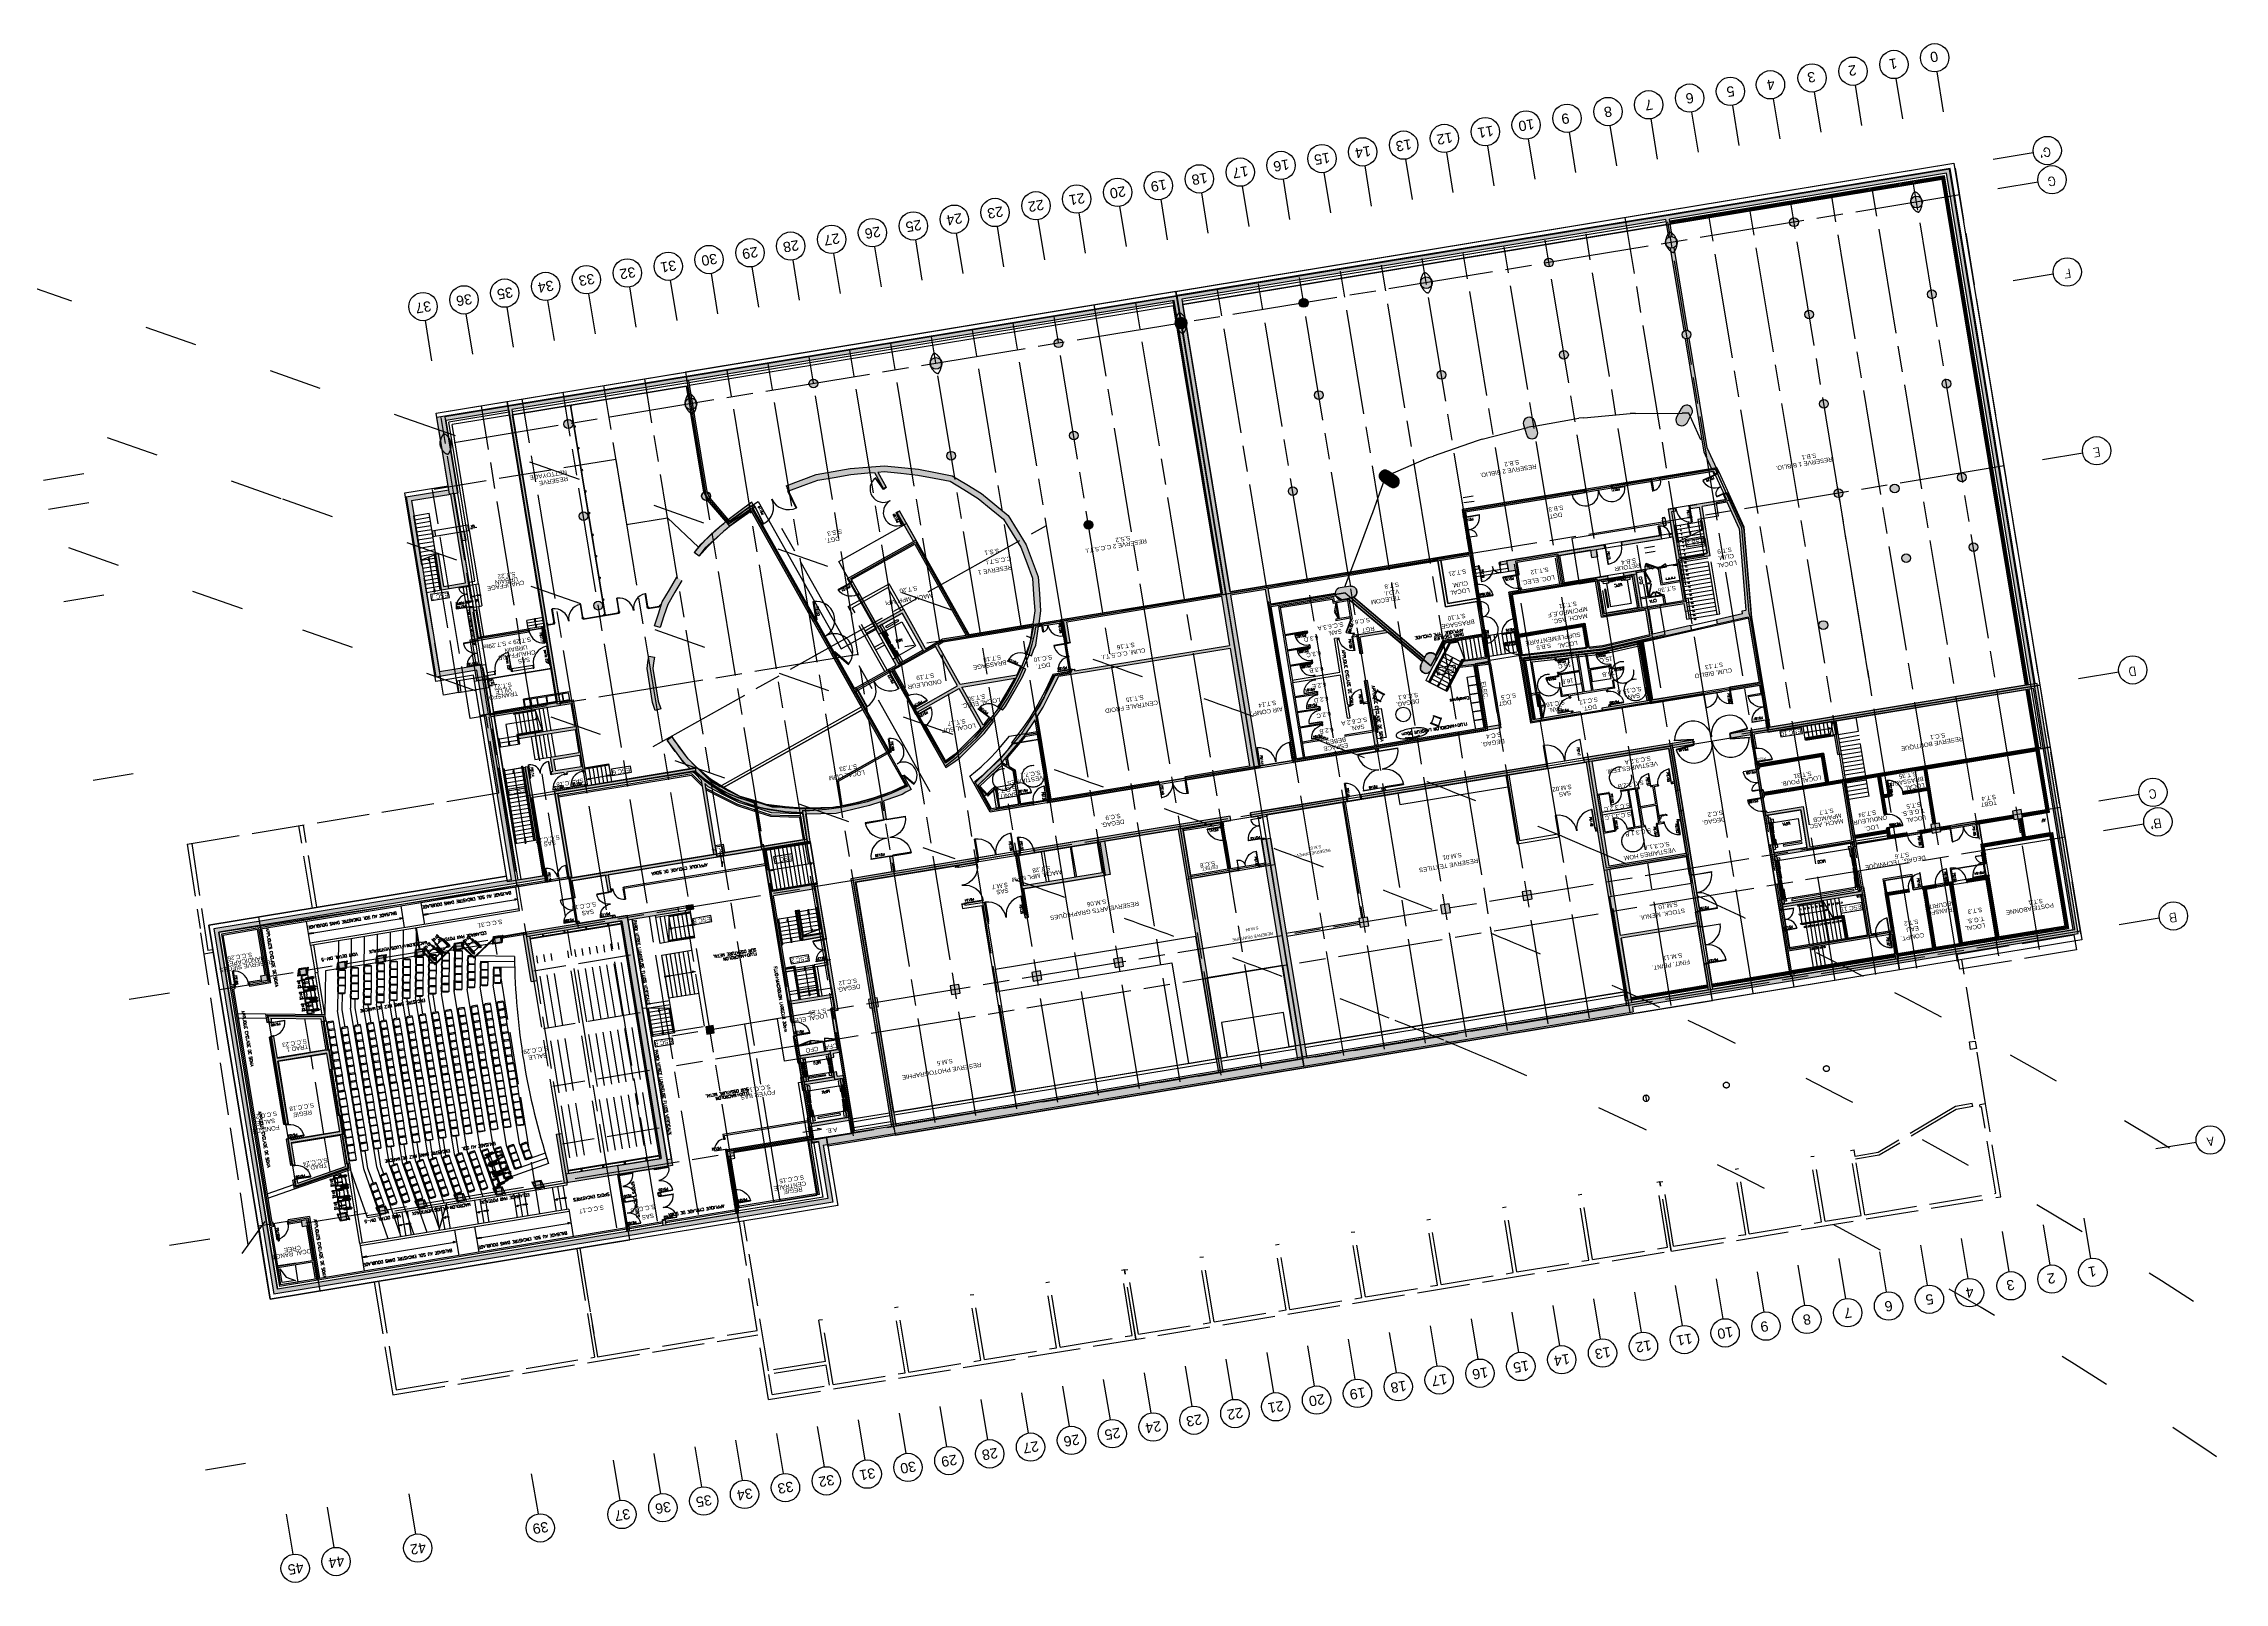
# Model space of a CAD drawing. Header units: millimetres. Extents: x 33140 to 33459, y 51582 to 51854.
# Drawn here: x 33243.5 to 33392.7, y 51614.6 to 51720 of the extents above; entities that cross this region are included whole.
import ezdxf
from ezdxf.enums import TextEntityAlignment as Align

# ---------------------------------------------------------------- set-up
doc = ezdxf.new("R2010")
doc.units = ezdxf.units.MM
doc.header["$LTSCALE"] = 0.3
doc.header["$MEASUREMENT"] = 0
doc.header["$PDMODE"] = 34
doc.header["$PDSIZE"] = 0.05
for name, pattern in [('ACAD_ISO02W100', [15, 12, -3]), ('ACAD_ISO03W100', [30, 12, -18]), ('ACAD_ISO04W100', [30, 24, -3, 0, -3]), ('ACAD_ISO08W100', [36, 24, -3, 6, -3]), ('ACAD_ISO13W100', [36, 12, -3, 12, -3, 0, -3, 0, -3])]:
    doc.linetypes.add(name, pattern=pattern)
doc.layers.get('0').update_dxf_attribs({"linetype": 'CONTINUOUS'})
doc.layers.get('DEFPOINTS').update_dxf_attribs({"linetype": 'CONTINUOUS'})
for name, color, linetype in [('00-TRAMES-BAT', 7, 'ACAD_ISO08W100'), ('01-TREMIE-ESCAL-ASC', 4, 'CONTINUOUS'), ('01-TREMIE-GAINE', 4, 'CONTINUOUS'), ('02-MURS-MACONNERIE', 241, 'CONTINUOUS'), ('02-MURS-PORTEUR', 1, 'CONTINUOUS'), ('02-MURS-POTEAU', 6, 'CONTINUOUS'), ('04-CLOISONS', 2, 'CONTINUOUS'), ('05-MEN-INT', 4, 'CONTINUOUS'), ('05-MEN-INT-NUM', 62, 'CONTINUOUS'), ('08-EQUI-HANDI', 151, 'CONTINUOUS'), ('08-EQUI-MEUBLE', 8, 'CONTINUOUS'), ('10-ANN-NOMPIECE', 3, 'CONTINUOUS'), ('10-ANN-NOMPIECE-CODE', 171, 'CONTINUOUS'), ('11-RES-ELECTRICITE', 71, 'CONTINUOUS'), ('11-RES-EP', 150, 'ACAD_ISO13W100'), ('11-RES-EPO', 163, 'CONTINUOUS'), ('11-RES-INCENDIE', 20, 'CONTINUOUS'), ('11-RES-VMC', 111, 'CONTINUOUS'), ('14-HACH-MACONNERIE', 4, 'CONTINUOUS'), ('14-HACH-MURS', 253, 'CONTINUOUS'), ('14-HACH-POTEAU', 251, 'CONTINUOUS'), ('TRACE-VAL', 7, 'ACAD_ISO03W100')]:
    doc.layers.add(name, color=color, linetype=linetype)
doc.layers.add('POLY-SURFACE', color=1, linetype='CONTINUOUS', plot=False)
doc.styles.add('ANN', font='romans.shx')
doc.styles.add('NDP', font='ARIAL.TTF', dxfattribs={"height": 0.2})
doc.styles.add('ROMANS', font='romans.shx', dxfattribs={"height": 0.2})
doc.styles.add('ROMANS1', font='ROMANS.SHX', dxfattribs={"width": 0.75})
doc.styles.add('TRAME', font='ARIAL.TTF')
pattern_1 = [(234.35057367, (57785.36794, 108093.83487), (0.07110235028, -0.05099711546), [])]

# ---------------------------------------------------------------- blocks, each defined once
blk = doc.blocks.new('M20L90D')
for points in [[(-187, 0), (-189, 0), (-189, 1), (-186, 1), (-186, -4), (-184, -4), (-184, -6), (-186, -6), (-186, -22), (-189, -22), (-189, -20), (-187, -20)], [(-186, 1), (-186, 94), (-181, 94), (-181, 1)], [(-2, 1), (-2, 94), (-5, 94), (-5, 1)], [(0, 0), (1, 0), (1, 1), (-2, 1), (-2, -4), (-4, -4), (-4, -6), (-2, -6), (-2, -22), (1, -22), (1, -20), (0, -20)]]:
    blk.add_lwpolyline(points, close=True)
for centre, start, end in [((-186, 1), 360, 90), ((-2, 1), 90, 180)]:
    blk.add_arc(centre, 92, start, end)
blk = doc.blocks.new('G7D80D')
for points in [[(-5, 0), (-5, 83), (-9, 83), (-9, 0)], [(0, 0), (-5, 0), (-5, -4), (-6, -4), (-6, -7), (0, -7)], [(-92, 0), (-88, 0), (-88, -4), (-86, -4), (-86, -7), (-92, -7)]]:
    blk.add_lwpolyline(points, close=True)
blk.add_arc((-5, 0), 83, 90, 180)
blk = doc.blocks.new('M20D90D')
for points in [[(-97, 0), (-99, 0), (-99, 1), (-96, 1), (-96, -4), (-93, -4), (-93, -6), (-96, -6), (-96, -22), (-99, -22), (-99, -20), (-97, -20)], [(-2, 1), (-2, 95), (-6, 95), (-6, 1)], [(0, 0), (1, 0), (1, 1), (-2, 1), (-2, -4), (-4, -4), (-4, -6), (-2, -6), (-2, -22), (1, -22), (1, -20), (0, -20)]]:
    blk.add_lwpolyline(points, close=True)
blk.add_arc((-2, 1), 94, 90, 180)
blk = doc.blocks.new('M20G90D')
for points in [[(0, 0), (-2, 0), (-2, 1), (1, 1), (1, -3), (4, -3), (4, -6), (1, -6), (1, -22), (-2, -22), (-2, -20), (0, -20)], [(1, 1), (1, 96), (5, 96), (5, 1)], [(97, 0), (99, 0), (99, 1), (96, 1), (96, -3), (94, -3), (94, -6), (96, -6), (96, -22), (99, -22), (99, -20), (97, -20)]]:
    blk.add_lwpolyline(points, close=True)
blk.add_arc((1, 1), 94, 0, 90)
blk = doc.blocks.new('M20L70D')
for points in [[(-147, 0), (-149, 0), (-149, 1), (-146, 1), (-146, -4), (-143, -4), (-143, -6), (-146, -6), (-146, -22), (-149, -22), (-149, -20), (-147, -20)], [(-146, 1), (-146, 74), (-141, 74), (-141, 1)], [(-2, 1), (-2, 74), (-5, 74), (-5, 1)], [(0, 0), (1, 0), (1, 1), (-2, 1), (-2, -4), (-4, -4), (-4, -6), (-2, -6), (-2, -22), (1, -22), (1, -20), (0, -20)]]:
    blk.add_lwpolyline(points, close=True)
for centre, start, end in [((-146, 1), 360, 90), ((-2, 1), 90, 180)]:
    blk.add_arc(centre, 72, start, end)
blk = doc.blocks.new('MVP18')
for p, q in [((0, 0), (0.08, 0)), ((0, -0.2), (0, 0)), ((0.04, -0.03), (0.04, 0.92)), ((0.04, 0.92), (0.08, 0.92)), ((0.08, 0), (0.08, 0.92)), ((1.84, 0), (1.84, 0.92)), ((1.87, 0.92), (1.84, 0.92)), ((1.92, 0), (1.84, 0)), ((1.87, -0.03), (1.87, 0.92)), ((1.92, -0.2), (1.92, 0)), ((0, -0.2), (0.04, -0.2)), ((0.04, -0.18), (0.06, -0.18)), ((0.04, -0.2), (0.04, -0.18)), ((0.04, -0.03), (0.06, -0.03)), ((0.06, -0.18), (0.06, -0.03)), ((1.86, -0.18), (1.86, -0.03)), ((1.87, -0.03), (1.86, -0.03)), ((1.87, -0.18), (1.86, -0.18)), ((1.87, -0.2), (1.87, -0.18)), ((1.92, -0.2), (1.87, -0.2))]:
    blk.add_line(p, q)
for centre, start, end in [((0.04, 0), 0, 88.1221), ((1.87, 0), 91.8779, 180)]:
    blk.add_arc(centre, 0.915, start, end)
blk = doc.blocks.new('MVP9')
for p, q in [((0.08, 0), (0, 0)), ((0, 0), (0, -0.2)), ((0.08, 0.93), (0.04, 0.93)), ((0.04, -0.03), (0.04, 0.93)), ((0.08, 0.93), (0.08, 0)), ((0.97, 0), (0.97, -0.03)), ((1.02, 0), (0.97, 0)), ((0.04, -0.2), (0, -0.2)), ((0.06, -0.03), (0.04, -0.03)), ((0.06, -0.18), (0.04, -0.18)), ((0.04, -0.18), (0.04, -0.2)), ((0.06, -0.03), (0.06, -0.18)), ((0.97, -0.03), (0.96, -0.03)), ((0.96, -0.03), (0.96, -0.18)), ((0.97, -0.18), (0.96, -0.18)), ((0.97, -0.18), (0.97, -0.2)), ((1.02, -0.2), (0.97, -0.2)), ((1.02, 0), (1.02, -0.2))]:
    blk.add_line(p, q)
for centre, radius, start, end in [((0.18, 0), 0.83, 0, 0), ((-0.01, -0.06), 0.992, 3.3237, 84.7979)]:
    blk.add_arc(centre, radius, start, end)
blk = doc.blocks.new('7DP9')
for p, q in [((0.05, -0.03), (0.05, 0.93)), ((0.09, 0.93), (0.05, 0.93)), ((0.09, 0.93), (0.09, 0)), ((0, 0), (0, -0.1)), ((0.09, 0), (0, 0)), ((0.07, -0.1), (0, -0.1)), ((0.07, -0.03), (0.05, -0.03)), ((0.07, -0.03), (0.07, -0.1)), ((0.97, -0.03), (0.97, -0.1)), ((0.98, -0.03), (0.97, -0.03)), ((1.04, -0.1), (0.97, -0.1)), ((0.98, 0), (0.98, -0.03)), ((1.04, 0), (0.98, 0)), ((1.04, 0), (1.04, -0.1))]:
    blk.add_line(p, q)
for centre, radius, start, end in [((0.19, 0), 0.83, 0, 0), ((0, -0.06), 0.992, 3.3237, 84.7979)]:
    blk.add_arc(centre, radius, start, end)
blk = doc.blocks.new('7SP8')
for p, q in [((0, 0), (0, -0.07)), ((0.09, 0), (0, 0)), ((0.09, 0.83), (0.05, 0.83)), ((0.05, -0.03), (0.05, 0.83)), ((0.09, 0.83), (0.09, 0)), ((0.88, 0), (0.88, -0.03)), ((0.94, 0), (0.88, 0)), ((0.94, 0), (0.94, -0.07)), ((0.07, -0.07), (0, -0.07)), ((0.07, -0.03), (0.05, -0.03)), ((0.07, -0.03), (0.07, -0.07)), ((0.88, -0.03), (0.87, -0.03)), ((0.87, -0.03), (0.87, -0.07)), ((0.94, -0.07), (0.87, -0.07))]:
    blk.add_line(p, q)
for centre, end in [((0.09, 0), 0), ((0.05, 0), 87.9286)]:
    blk.add_arc(centre, 0.83, 0, end)
blk = doc.blocks.new('5SP8')
for p, q in [((0.07, 0), (0, 0)), ((0, 0), (0, -0.07)), ((0.03, -0.03), (0.03, 0.83)), ((0.07, 0.83), (0.03, 0.83)), ((0.07, 0.83), (0.07, 0)), ((0.86, 0), (0.86, -0.03)), ((0.9, 0), (0.86, 0)), ((0.9, 0), (0.9, -0.07)), ((0.05, -0.07), (0, -0.07)), ((0.05, -0.03), (0.03, -0.03)), ((0.05, -0.03), (0.05, -0.07)), ((0.85, -0.03), (0.85, -0.07)), ((0.86, -0.03), (0.85, -0.03)), ((0.9, -0.07), (0.85, -0.07))]:
    blk.add_line(p, q)
for centre, end in [((0.07, 0), 0), ((0.03, 0), 87.9286)]:
    blk.add_arc(centre, 0.83, 0, end)
blk = doc.blocks.new('MVP18TT')
for p, q in [((0, 0), (0, -0.2)), ((0, 0), (0.04, 0)), ((-0.87, -0.24), (-0.87, -0.21)), ((0.04, -0.22), (-0.87, -0.22)), ((0.04, -0.25), (-0.87, -0.25)), ((0, -0.2), (0.04, -0.2)), ((0.01, -0.22), (0.04, -0.22)), ((0.04, 0), (0.04, -0.02)), ((0.04, -0.02), (0.06, -0.02)), ((0.04, -0.25), (0.04, -0.17)), ((0.04, -0.17), (0.06, -0.17)), ((0.06, -0.02), (0.06, -0.17)), ((1.87, -0.02), (1.86, -0.02)), ((1.86, -0.02), (1.86, -0.17)), ((1.87, -0.17), (1.86, -0.17)), ((1.92, 0), (1.87, 0)), ((1.87, 0), (1.87, -0.02)), ((1.87, -0.25), (1.87, -0.17)), ((1.92, -0.2), (1.87, -0.2)), ((1.87, -0.22), (2.79, -0.22)), ((1.91, -0.22), (1.87, -0.22)), ((1.87, -0.25), (2.79, -0.25)), ((1.92, 0), (1.92, -0.2)), ((2.79, -0.24), (2.79, -0.21))]:
    blk.add_line(p, q)
for centre, start, end in [((0.04, -0.22), 181.8394, 359.9582), ((1.87, -0.22), 180.0418, 358.1606)]:
    blk.add_arc(centre, 0.915, start, end)
blk = doc.blocks.new('M2')
for points in [[(1, 0.6), (1, 0), (-1, 0), (-1, 0.6)], [(0.58, 0.11), (0.58, 0.04), (-0.58, 0.04), (-0.58, 0.11)]]:
    blk.add_lwpolyline(points, close=True)
blk = doc.blocks.new('M4')
for p, q in [((-0.24, 0.02), (-0.34, 0.02)), ((-0.34, 0), (-0.34, 0.02)), ((-0.34, 0), (0.34, 0)), ((-0.24, 0.52), (-0.24, 0.57)), ((0.26, 0.52), (0.26, 0.57)), ((0.26, 0.57), (0.3, 0.57)), ((0.26, 0.02), (0.34, 0.02)), ((0.3, 0.57), (0.3, 0.02)), ((0.34, 0.02), (0.34, 0))]:
    blk.add_line(p, q)
for points in [[(-0.29, 0.02), (-0.29, 0.57), (-0.24, 0.57)], [(0.26, 0.52), (0.26, 0.02), (-0.24, 0.02), (-0.24, 0.52), (0.26, 0.52)]]:
    blk.add_lwpolyline(points)
blk = doc.blocks.new('M3')
blk.add_line((0, 0.67), (0, 0))
blk.add_lwpolyline([(-1.1, 0.34, 0.238581), (-1.05, 0.23, 0.084793), (-0.78, 0.1, 0.04256), (-0.45, 0.03, 0.031381), (0, 0, 0.031381), (0.45, 0.03, 0.04256), (0.78, 0.1, 0.084793), (1.05, 0.23, 0.238581), (1.1, 0.34, 0.238581), (1.05, 0.44, 0.084793), (0.78, 0.57, 0.04256), (0.45, 0.64, 0.031381), (0, 0.67, 0.031381), (-0.45, 0.64, 0.04256), (-0.78, 0.57, 0.084793), (-1.05, 0.44, 0.238581)], format="xyb", close=True)
for points in [[(-0.46, 0.1, 0.001651), (-0.44, 0.1, 0.031381), (0, 0.07, 0.031381), (0.44, 0.1, 0.001651), (0.46, 0.1, 0.084793)], [(-0.46, 0.08, 0.0015), (-0.45, 0.08, 0.031381), (0, 0.05, 0.031381), (0.45, 0.08, 0.0015), (0.46, 0.08, 0.084793)]]:
    blk.add_lwpolyline(points, format="xyb")
for centre, radius, start, end in [((-0.46, 0.05), 0.05, 75.1648, 195.8078), ((-0.46, 0.05), 0.03, 75.1648, 214.7241), ((0.46, 0.05), 0.05, 344.1922, 104.8352), ((0.46, 0.05), 0.03, 325.2759, 104.8352)]:
    blk.add_arc(centre, radius, start, end)
blk = doc.blocks.new('MTP9')
for p, q in [((0, 0), (0, -0.3)), ((0.08, 0.93), (0.04, 0.93)), ((0.04, -0.03), (0.04, 0.93)), ((0.08, 0.93), (0.08, 0)), ((0.08, 0), (0, 0)), ((0.04, -0.3), (0, -0.3)), ((0.06, -0.03), (0.04, -0.03)), ((0.04, -0.29), (0.04, -0.3)), ((0.06, -0.29), (0.04, -0.29)), ((0.06, -0.03), (0.06, -0.29)), ((0.97, -0.03), (0.96, -0.03)), ((0.96, -0.03), (0.96, -0.29)), ((0.97, -0.29), (0.96, -0.29)), ((0.97, 0), (0.97, -0.03)), ((0.97, -0.29), (0.97, -0.3)), ((1.02, -0.3), (0.97, -0.3)), ((1.02, 0), (0.97, 0)), ((1.02, 0), (1.02, -0.3))]:
    blk.add_line(p, q)
for centre, radius, start, end in [((0.18, 0), 0.83, 0, 0), ((-0.01, -0.06), 0.992, 3.3237, 84.7979)]:
    blk.add_arc(centre, radius, start, end)
blk = doc.blocks.new('M20L90E')
for points in [[(-186, 1), (-277, 10), (-277, 14), (-185, 5)], [(-187, 0), (-189, 0), (-189, 1), (-186, 1), (-186, -4), (-183, -4), (-183, -6), (-186, -6), (-186, -22), (-189, -22), (-189, -20), (-187, -20)], [(0, 0), (1, 0), (1, 1), (-1, 1), (-1, -4), (-4, -4), (-4, -6), (-1, -6), (-1, -22), (1, -22), (1, -20), (0, -20)], [(-1, 1), (90, 10), (90, 14), (-2, 5)]]:
    blk.add_lwpolyline(points, close=True)
for centre, start, end in [((-186, 1), 0, 174.8434), ((-1, 1), 5.1566, 180)]:
    blk.add_arc(centre, 92, start, end)
blk = doc.blocks.new('MVP14')
for p, q in [((0, -0.2), (0, 0)), ((0, 0), (0.08, 0)), ((0.05, 0.72), (0.08, 0.72)), ((0.05, -0.03), (0.05, 0.72)), ((0.08, 0), (0.08, 0.72)), ((1.45, 0.72), (1.47, 0.72)), ((1.45, 0), (1.45, 0.72)), ((1.52, 0), (1.45, 0)), ((1.47, -0.03), (1.47, 0.72)), ((1.52, -0.2), (1.52, 0)), ((0, -0.2), (0.05, -0.2)), ((0.05, -0.03), (0.06, -0.03)), ((0.05, -0.2), (0.05, -0.18)), ((0.05, -0.18), (0.06, -0.18)), ((0.06, -0.18), (0.06, -0.03)), ((1.47, -0.03), (1.46, -0.03)), ((1.46, -0.18), (1.46, -0.03)), ((1.47, -0.18), (1.46, -0.18)), ((1.47, -0.2), (1.47, -0.18)), ((1.52, -0.2), (1.47, -0.2))]:
    blk.add_line(p, q)
for centre, start, end in [((0.05, 0), 359.9495, 87.5953), ((1.47, 0), 92.4047, 180.0505)]:
    blk.add_arc(centre, 0.715, start, end)
blk = doc.blocks.new('AG')
blk.add_lwpolyline([(-28, 4), (-28, 37, -0.414214), (-27, 38), (-23, 38, -0.414214), (-22, 37), (-22, 4, -0.414214), (-23, 3), (-27, 3, -0.414214)], format="xyb", close=True)
blk = doc.blocks.new('AD')
for p, q in [((28, 38), (22, 38)), ((22, 38), (22, 3)), ((22, 3), (28, 3)), ((28, 3), (28, 38))]:
    blk.add_line(p, q)
blk = doc.blocks.new('M20L125D')
for points in [[(-257, 0), (-258.5, 0), (-258.5, 1.5), (-255.5, 1.5), (-255.5, -3.5), (-253.5, -3.5), (-253.5, -6), (-255.5, -6), (-255.5, -21.5), (-258.5, -21.5), (-258.5, -20), (-257, -20)], [(-255.5, 1.5), (-255.5, 128.5), (-251.5, 128.5), (-251.5, 1.5)], [(-1.5, 1.5), (-1.5, 128.5), (-5.5, 128.5), (-5.5, 1.5)], [(0, 0), (1.5, 0), (1.5, 1.5), (-1.5, 1.5), (-1.5, -3.5), (-3.5, -3.5), (-3.5, -6), (-1.5, -6), (-1.5, -21.5), (1.5, -21.5), (1.5, -20), (0, -20)]]:
    blk.add_lwpolyline(points, close=True)
for centre, start, end in [((-255.5, 1.5), 0, 90), ((-1.5, 1.5), 90, 180)]:
    blk.add_arc(centre, 127, start, end)
blk = doc.blocks.new('MVP16')
for p, q in [((0, 0), (0.075, 0)), ((0, -0.2), (0, 0)), ((0.045, 0.815), (0.075, 0.815)), ((0.045, -0.03), (0.045, 0.815)), ((0.075, 0), (0.075, 0.815)), ((1.675, 0.815), (1.645, 0.815)), ((1.645, 0), (1.645, 0.815)), ((1.72, 0), (1.645, 0)), ((1.675, -0.03), (1.675, 0.815)), ((1.72, -0.2), (1.72, 0)), ((0, -0.2), (0.045, -0.2)), ((0.045, -0.03), (0.06, -0.03)), ((0.045, -0.185), (0.06, -0.185)), ((0.045, -0.2), (0.045, -0.185)), ((0.06, -0.185), (0.06, -0.03)), ((1.675, -0.03), (1.66, -0.03)), ((1.66, -0.185), (1.66, -0.03)), ((1.675, -0.185), (1.66, -0.185)), ((1.675, -0.2), (1.675, -0.185)), ((1.72, -0.2), (1.675, -0.2))]:
    blk.add_line(p, q)
for centre, radius, start, end in [((0.045, 0), 0.814, 360, 87.8919), ((1.675, 0), 0.816, 92.1081, 180)]:
    blk.add_arc(centre, radius, start, end)
blk = doc.blocks.new('MVP11')
for points in [[(-1.18, 0), (-1.22, 0), (-1.22, -0.2), (-1.18, -0.2), (-1.18, -0.19), (-1.16, -0.19), (-1.16, -0.03), (-1.18, -0.03), (-1.18, 0)], [(-0.04, 0), (0, 0), (0, -0.2), (-0.04, -0.2), (-0.04, -0.19), (-0.06, -0.19), (-0.06, -0.03), (-0.04, -0.03), (-0.04, 1.13), (-0.08, 1.13), (-0.08, 0)], [(-0.08, 0), (-0.04, 0)]]:
    blk.add_lwpolyline(points)
blk.add_arc((-0.38, 0), 0.83, 180, 180)
at = {"linetype": 'Continuous'}
blk.add_arc((-0.04, 0), 1.13, 91.5213, 180, dxfattribs=at)
blk = doc.blocks.new('MVP95')
for p, q in [((0, -0.2), (0, 0)), ((0.07, 0), (0, 0)), ((0.05, -0.03), (0.05, 0.91)), ((0.07, 0.91), (0.05, 0.91)), ((0.07, 0), (0.07, 0.91)), ((1.47, 0.51), (1.45, 0.51)), ((1.45, 0), (1.45, 0.51)), ((1.47, 0.51), (1.47, -0.03)), ((0.05, -0.2), (0, -0.2)), ((0.06, -0.03), (0.05, -0.03)), ((0.05, -0.2), (0.05, -0.19)), ((0.06, -0.19), (0.05, -0.19)), ((0.06, -0.19), (0.06, -0.03)), ((1.52, 0), (1.45, 0)), ((1.46, -0.03), (1.46, -0.19)), ((1.47, -0.03), (1.46, -0.03)), ((1.47, -0.19), (1.46, -0.19)), ((1.47, -0.19), (1.47, -0.2)), ((1.52, -0.2), (1.47, -0.2)), ((1.52, 0), (1.52, -0.2))]:
    blk.add_line(p, q)
for centre, radius, start, end in [((0.05, 0), 0.915, 359.9692, 88.1212), ((1.47, 0), 0.515, 93.3395, 180.0973)]:
    blk.add_arc(centre, radius, start, end)
blk = doc.blocks.new('5DP8T')
for p, q in [((0, 0), (0.04, 0)), ((0, 0), (0, -0.1)), ((0.04, 0), (0.75, 0.41)), ((0.04, 0), (0.04, -0.03)), ((0.05, -0.03), (0.04, 0)), ((0.77, 0.39), (0.05, -0.03)), ((0.77, 0.39), (0.75, 0.41)), ((0.86, 0), (0.86, -0.03)), ((0.9, 0), (0.86, 0)), ((0.9, 0), (0.9, -0.1)), ((0, -0.1), (0.05, -0.1)), ((0.05, -0.03), (0.04, -0.03)), ((0.05, -0.03), (0.05, -0.1)), ((0.85, -0.03), (0.85, -0.1)), ((0.86, -0.03), (0.85, -0.03)), ((0.85, -0.1), (0.9, -0.1))]:
    blk.add_line(p, q)
for centre, start, end in [((0.07, 0), 0, 0), ((0.04, 0), 0.1874, 28.0604)]:
    blk.add_arc(centre, 0.83, start, end)
blk = doc.blocks.new('ARC-MVP9')
for p, q in [((0.08, 0), (0, 0)), ((0, 0), (0, -0.2)), ((0.08, 0.93), (0.04, 0.93)), ((0.04, -0.03), (0.04, 0.93)), ((0.08, 0.93), (0.08, 0)), ((0.97, 0), (0.97, -0.03)), ((1.02, 0), (0.97, 0)), ((0.04, -0.2), (0, -0.2)), ((0.06, -0.03), (0.04, -0.03)), ((0.06, -0.18), (0.04, -0.18)), ((0.04, -0.18), (0.04, -0.2)), ((0.06, -0.03), (0.06, -0.18)), ((0.97, -0.03), (0.96, -0.03)), ((0.96, -0.03), (0.96, -0.18)), ((0.97, -0.18), (0.96, -0.18)), ((0.97, -0.18), (0.97, -0.2)), ((1.02, -0.2), (0.97, -0.2)), ((1.02, 0), (1.02, -0.2))]:
    blk.add_line(p, q)
for centre, radius, start, end in [((0.18, 0), 0.83, 0, 0), ((-0.01, -0.06), 0.992, 3.3237, 84.7979)]:
    blk.add_arc(centre, radius, start, end)
blk = doc.blocks.new('G7D90D')
for points in [[(-102, 0), (-97, 0), (-97, -4), (-96, -4), (-96, -7), (-102, -7)], [(-4, 0), (-4, 93), (-8, 93), (-8, 0)], [(0, 0), (-4, 0), (-4, -4), (-6, -4), (-6, -7), (0, -7)]]:
    blk.add_lwpolyline(points, close=True)
blk.add_arc((-4, 0), 93, 90, 180)
blk = doc.blocks.new('7DP9T')
for p, q in [((0.05, 0), (0, 0)), ((0, 0), (0, -0.1)), ((0.05, 0), (0.84, 0.46)), ((0.05, 0), (0.07, -0.03)), ((0.07, -0.03), (0.86, 0.43)), ((0.86, 0.43), (0.84, 0.46)), ((0.98, 0), (0.98, -0.03)), ((1.04, 0), (0.98, 0)), ((1.04, 0), (1.04, -0.1)), ((0.07, -0.1), (0, -0.1)), ((0.05, -0.03), (0.05, 0)), ((0.07, -0.03), (0.05, -0.03)), ((0.07, -0.03), (0.07, -0.1)), ((0.98, -0.03), (0.97, -0.03)), ((0.97, -0.03), (0.97, -0.1)), ((1.04, -0.1), (0.97, -0.1))]:
    blk.add_line(p, q)
for centre, radius, start, end in [((0.19, 0), 0.83, 0, 0), ((0, -0.06), 0.992, 3.3237, 29.4358)]:
    blk.add_arc(centre, radius, start, end)
blk = doc.blocks.new('Hand-siege')
for p, q in [((-13, 22), (47, 22)), ((-13, 18), (-13, 22)), ((-13, 18), (47, 18)), ((-7, 25), (41, 25)), ((-7, 25), (-7, 22)), ((-7, 18), (-7, 11)), ((-7, 16), (41, 16)), ((-7, 11), (90, 11)), ((41, 25), (41, 22)), ((41, 18), (41, 11)), ((41, 14), (50, 14)), ((47, 22), (47, 18)), ((50, 14), (50, 11)), ((53, 16), (53, 14)), ((53, 16), (55, 16)), ((55, 14), (53, 14)), ((55, 18), (67, 18)), ((55, 12), (55, 18)), ((67, 12), (55, 12)), ((56, 12), (56, 11)), ((57, 11), (57, -12)), ((57, 8), (90, 8)), ((58, 12), (58, 11)), ((59, 16), (59, 12)), ((59, 16), (74, 16)), ((74, 14), (59, 14)), ((67, 18), (67, 16)), ((67, 14), (67, 12)), ((74, 16), (74, 14)), ((91, 12), (103, 12)), ((91, 8), (103, 8)), ((91, -6), (91, 8)), ((103, 8), (103, -6)), ((104, 12), (107, 12)), ((104, 8), (104, 12)), ((104, 11), (104, 11)), ((104, 8), (104, 8)), ((104, 8), (107, 8)), ((107, 12), (107, 8)), ((-13, -43), (-13, -46)), ((-13, -43), (47, -43)), ((-13, -46), (47, -46)), ((-7, -43), (-7, -36)), ((-7, -36), (90, -36)), ((-7, -41), (41, -41)), ((-7, -50), (-7, -46)), ((-7, -50), (41, -50)), ((41, -43), (41, -36)), ((41, -38), (50, -38)), ((41, -50), (41, -46)), ((47, -46), (47, -43)), ((50, -38), (50, -36)), ((55, -38), (53, -38)), ((53, -40), (53, -38)), ((53, -40), (55, -40)), ((67, -36), (55, -36)), ((55, -36), (55, -42)), ((55, -42), (67, -42)), ((56, -36), (56, -36)), ((57, -36), (57, -12)), ((57, -33), (90, -33)), ((58, -36), (58, -36)), ((59, -40), (59, -36)), ((74, -38), (59, -38)), ((59, -40), (74, -40)), ((67, -38), (67, -36)), ((67, -42), (67, -40)), ((74, -40), (74, -38)), ((103, -6), (91, -6)), ((91, -18), (91, -32)), ((103, -18), (91, -18)), ((91, -32), (103, -32)), ((91, -36), (103, -36)), ((103, -32), (103, -18)), ((104, -32), (107, -32)), ((104, -32), (104, -36)), ((104, -33), (104, -33)), ((104, -36), (107, -36)), ((104, -36), (104, -36)), ((107, -36), (107, -32))]:
    blk.add_line(p, q)
for centre in [(58, 15), (58, -39)]:
    blk.add_circle(centre, 0.435)
for centre, radius, start, end in [((114, -12), 114, 168.1249, 180), ((114, -12), 112, 167.8551, 180), ((94, 10), 3.96, 147.0992, 211.8662), ((100, 10), 3.96, 328.1338, 32.9008), ((114, -12), 114, 180, 191.8751), ((114, -12), 112, 180, 192.1449), ((94, -34), 3.96, 148.1338, 212.9008), ((100, -34), 3.96, 327.0992, 31.8662)]:
    blk.add_arc(centre, radius, start, end)

msp = doc.modelspace()

# ---------------------------------------------------------------- hatches: boundary and pattern name
at = {"layer": '14-HACH-MACONNERIE'}
h = msp.add_hatch(dxfattribs=at)
h.set_pattern_fill('ANSI31', color=256, scale=0.7, style=0)
h.set_pattern_definition(pattern_1)
h.paths.add_polyline_path([(33379.33, 51676.07), (33379.13, 51676.04), (33373.43, 51710.67), (33354.82, 51707.61), (33354.79, 51707.8), (33373.6, 51710.9)])
h = msp.add_hatch(dxfattribs=at)
h.set_pattern_fill('ANSI31', color=256, scale=0.7, style=0)
h.set_pattern_definition(pattern_1)
h.paths.add_polyline_path([(33349.26, 51678.64), (33349.06, 51678.61), (33348.82, 51680.06), (33344.48, 51679.34), (33344.45, 51679.54), (33348.99, 51680.29)])
h = msp.add_hatch(dxfattribs=at)
h.set_pattern_fill('ANSI31', color=256, scale=0.7, style=0)
h.set_pattern_definition(pattern_1)
h.paths.add_polyline_path([(33353.61, 51675.03), (33353.41, 51674.99), (33352.75, 51679), (33352.95, 51679.05)])
h = msp.add_hatch(dxfattribs=at)
h.set_pattern_fill('ANSI31', color=256, scale=0.7, style=0)
h.set_pattern_definition(pattern_1)
h.paths.add_polyline_path([(33378.32, 51666.94), (33375.81, 51666.53), (33375.78, 51666.73), (33378.28, 51667.14)])
h.paths.add_polyline_path([(33369.45, 51667.22), (33369.03, 51669.77), (33366.85, 51669.41), (33366.82, 51669.61), (33379.84, 51671.75), (33379.18, 51675.74), (33379.39, 51675.78), (33380.78, 51667.35), (33378.91, 51667.04), (33378.88, 51667.24), (33380.54, 51667.51), (33379.87, 51671.55), (33372.37, 51670.32), (33372.99, 51666.57), (33372.79, 51666.53), (33372.42, 51668.83), (33370.81, 51668.56), (33370.78, 51668.76), (33372.39, 51669.02), (33372.18, 51670.29), (33369.23, 51669.8), (33369.44, 51668.54), (33369.77, 51668.59), (33369.8, 51668.39), (33369.47, 51668.34), (33369.65, 51667.26)])
h.paths.add_polyline_path([(33373.32, 51666.12), (33373.92, 51666.22), (33373.88, 51666.41), (33373.29, 51666.31)])
h.paths.add_polyline_path([(33372, 51665.9), (33372.73, 51666.02), (33372.69, 51666.22), (33371.97, 51666.1)])
h.paths.add_polyline_path([(33367.46, 51665.76), (33369.64, 51666.12), (33369.62, 51666.22), (33369.82, 51666.25), (33369.9, 51665.76), (33371.01, 51665.94), (33371.04, 51665.74), (33369.73, 51665.53), (33369.67, 51665.92), (33367.49, 51665.56)])
h = msp.add_hatch(dxfattribs=at)
h.set_pattern_fill('ANSI31', color=256, scale=0.7, style=0)
h.set_pattern_definition(pattern_1)
h.paths.add_polyline_path([(33366.61, 51669.37), (33361.26, 51668.49), (33361.23, 51668.69), (33365.45, 51669.38), (33365.16, 51671.16), (33360.94, 51670.46), (33360.91, 51670.66), (33365.32, 51671.39), (33365.65, 51669.41), (33366.58, 51669.57)])
h.paths.add_polyline_path([(33366.17, 51673.6), (33366, 51673.57), (33366.15, 51672.68), (33366.31, 51672.71)])
h = msp.add_hatch(dxfattribs=at)
h.set_pattern_fill('ANSI31', color=256, scale=0.7, style=0)
h.set_pattern_definition(pattern_1)
h.paths.add_polyline_path([(33370.42, 51657.68), (33372.78, 51658.07), (33372.08, 51662.25), (33372.96, 51662.39), (33372.99, 51662.19), (33372.33, 51662.08), (33372.98, 51658.1), (33374.62, 51658.37), (33373.96, 51662.35), (33373.95, 51662.35), (33373.91, 51662.55), (33374.14, 51662.59), (33374.17, 51662.39), (33374.16, 51662.39), (33374.81, 51658.4), (33377.13, 51658.79), (33376.47, 51662.77), (33375.13, 51662.55), (33375.1, 51662.74), (33376.44, 51662.96), (33376.63, 51663), (33377.32, 51658.82), (33381.85, 51659.56), (33380.83, 51665.73), (33376.31, 51664.99), (33376.39, 51664.5), (33376.19, 51664.46), (33376.08, 51665.15), (33378.94, 51665.62), (33378.73, 51666.9), (33378.93, 51666.94), (33379.14, 51665.66), (33381.01, 51665.97), (33382.09, 51659.4), (33370.45, 51657.49)])
h = msp.add_hatch(dxfattribs=at)
h.set_pattern_fill('ANSI31', color=256, scale=0.7, style=0)
h.set_pattern_definition(pattern_1)
h.paths.add_polyline_path([(33370.13, 51659.39), (33369.94, 51659.36), (33369.53, 51661.83), (33371.12, 51662.09), (33371.16, 51661.89), (33369.76, 51661.66)])
h = msp.add_hatch(dxfattribs=at)
h.set_pattern_fill('ANSI31', color=256, scale=0.7, style=0)
h.set_pattern_definition(pattern_1)
h.paths.add_polyline_path([(33366.99, 51658.74), (33366.82, 51658.71), (33366.59, 51660.1), (33366.05, 51660.01), (33365.96, 51660.16), (33366.73, 51660.28)])
h = msp.add_hatch(dxfattribs=at)
h.set_pattern_fill('ANSI31', color=256, scale=0.7, style=0)
h.set_pattern_definition(pattern_1)
h.paths.add_polyline_path([(33370.22, 51657.65), (33357.67, 51655.59), (33357.7, 51655.39), (33363.02, 51656.26), (33363.02, 51656.29), (33363.27, 51656.33), (33363.27, 51656.3), (33370.25, 51657.45)])
h.paths.add_polyline_path([(33357.37, 51655.54), (33352.13, 51654.67), (33352.16, 51654.48), (33357.41, 51655.34)])
at = {"layer": '14-HACH-MURS'}
h = msp.add_hatch(color=256, dxfattribs=at)
edge = h.paths.add_edge_path(flags=17)
edge.add_arc((33354.9, 51706.35), 0.4, 261.1406, 297.5606)
edge.add_line((33355.09, 51706), (33356.02, 51700.33))
edge.add_arc((33355.94, 51700.04), 0.3, 74.7263, 123.9749)
edge.add_line((33355.77, 51700.29), (33354.84, 51705.96))
edge = h.paths.add_edge_path()
edge.add_line((33379.49, 51676.1), (33373.73, 51711.08))
edge.add_line((33373.73, 51711.08), (33354.77, 51707.95))
edge.add_line((33354.77, 51707.95), (33354.96, 51706.76))
edge.add_arc((33354.94, 51706.13), 0.625, 87.8071, 110.8941)
edge.add_line((33354.72, 51706.71), (33354.52, 51707.91))
edge.add_line((33354.52, 51707.91), (33321.4, 51702.46))
edge.add_line((33321.4, 51702.46), (33321.62, 51701.13))
edge.add_arc((33321.35, 51700.83), 0.4, 48.5471, 97.9176)
edge.add_line((33321.3, 51701.23), (33321.06, 51702.71))
edge.add_line((33321.06, 51702.71), (33373.98, 51711.42))
edge.add_line((33373.98, 51711.42), (33379.79, 51676.15))
edge.add_line((33379.79, 51676.15), (33379.49, 51676.1))
h = msp.add_hatch(color=256, dxfattribs=at)
h.paths.add_polyline_path([(33276.71, 51679.7), (33273.04, 51679.09), (33272.67, 51681.34), (33272.92, 51681.38), (33273.26, 51679.33), (33276.68, 51679.89)], flags=17)
edge = h.paths.add_edge_path()
edge.add_arc((33321.35, 51700.83), 0.4, 100.7827, 150.1573)
edge.add_line((33321.01, 51701.03), (33320.79, 51702.36))
edge.add_line((33320.79, 51702.36), (33275.55, 51694.91))
edge.add_line((33275.55, 51694.91), (33278.85, 51674.88))
edge.add_line((33278.85, 51674.88), (33278.65, 51674.85))
edge.add_line((33278.65, 51674.85), (33277.82, 51679.88))
edge.add_line((33277.82, 51679.88), (33277.72, 51679.86))
edge.add_line((33277.72, 51679.86), (33277.69, 51680.06))
edge.add_line((33277.69, 51680.06), (33277.79, 51680.07))
edge.add_line((33277.79, 51680.07), (33275.35, 51694.88))
edge.add_line((33275.35, 51694.88), (33271.07, 51694.17))
edge.add_line((33271.07, 51694.17), (33271.88, 51689.21))
edge.add_line((33271.88, 51689.21), (33271.64, 51689.17))
edge.add_line((33271.64, 51689.17), (33271.39, 51689.13))
edge.add_line((33271.39, 51689.13), (33271.24, 51689.41))
edge.add_line((33271.24, 51689.41), (33270.43, 51694.37))
edge.add_line((33270.43, 51694.37), (33321.04, 51702.7))
edge.add_line((33321.04, 51702.7), (33321.28, 51701.22))
h.paths.add_polyline_path([(33270.54, 51685.05), (33270.35, 51684.97), (33270.75, 51682.56), (33272.67, 51682.88), (33272.17, 51685.94), (33272.42, 51685.98), (33272.32, 51686.57), (33272.07, 51686.53), (33271.64, 51689.17), (33271.39, 51689.13), (33272.39, 51683.04), (33270.91, 51682.79)])
h = msp.add_hatch(color=256, dxfattribs=at)
edge = h.paths.add_edge_path()
edge.add_line((33311.24, 51667.85), (33308.28, 51667.36))
edge.add_line((33308.28, 51667.36), (33307.19, 51669.3))
edge.add_line((33307.19, 51669.3), (33308.96, 51670.96))
edge.add_line((33308.96, 51670.96), (33310.43, 51672.72))
edge.add_line((33310.43, 51672.72), (33311.71, 51674.66))
edge.add_line((33311.71, 51674.66), (33312.79, 51676.82))
edge.add_line((33312.79, 51676.82), (33313.88, 51677))
edge.add_line((33313.88, 51677), (33313.87, 51677.1))
edge.add_line((33313.87, 51677.1), (33314.06, 51677.13))
edge.add_line((33314.06, 51677.13), (33314.08, 51677.03))
edge.add_line((33314.08, 51677.03), (33324.67, 51678.77))
edge.add_line((33324.67, 51678.77), (33324.12, 51682.13))
edge.add_line((33324.12, 51682.13), (33313.53, 51680.39))
edge.add_line((33313.53, 51680.39), (33313.76, 51678.97))
edge.add_line((33313.76, 51678.97), (33313.56, 51678.94))
edge.add_line((33313.56, 51678.94), (33313.33, 51680.35))
edge.add_line((33313.33, 51680.35), (33313.19, 51680.33))
edge.add_line((33313.19, 51680.33), (33313.15, 51680.53))
edge.add_line((33313.15, 51680.53), (33324.09, 51682.33))
edge.add_line((33324.09, 51682.33), (33321.09, 51700.53))
edge.add_arc((33321.35, 51700.83), 0.4, 228.5438, 277.9184)
edge.add_line((33321.41, 51700.43), (33326.36, 51670.34))
edge.add_line((33326.36, 51670.34), (33321.68, 51669.57))
edge.add_line((33321.68, 51669.57), (33321.65, 51669.76))
edge.add_line((33321.65, 51669.76), (33326.04, 51670.49))
edge.add_line((33326.04, 51670.49), (33324.7, 51678.58))
edge.add_line((33324.7, 51678.58), (33312.98, 51676.65))
edge.add_line((33312.98, 51676.65), (33312.47, 51675.63))
edge.add_line((33312.47, 51675.63), (33311.92, 51674.53))
edge.add_line((33311.92, 51674.53), (33311.53, 51673.93))
edge.add_line((33311.53, 51673.93), (33312.46, 51668.25))
edge.add_line((33312.46, 51668.25), (33319.81, 51669.46))
edge.add_line((33319.81, 51669.46), (33319.84, 51669.26))
edge.add_line((33319.84, 51669.26), (33312.2, 51668.01))
edge.add_line((33312.2, 51668.01), (33312.17, 51668.2))
edge.add_line((33312.17, 51668.2), (33312.26, 51668.22))
edge.add_line((33312.26, 51668.22), (33311.36, 51673.68))
edge.add_line((33311.36, 51673.68), (33310.63, 51672.57))
edge.add_line((33310.63, 51672.57), (33309.89, 51671.68))
edge.add_line((33309.89, 51671.68), (33309.14, 51670.79))
edge.add_line((33309.14, 51670.79), (33308.24, 51669.95))
edge.add_line((33308.24, 51669.95), (33307.46, 51669.21))
edge.add_line((33307.46, 51669.21), (33308.38, 51667.58))
edge.add_line((33308.38, 51667.58), (33311.21, 51668.05))
edge.add_line((33311.21, 51668.05), (33311.24, 51667.85))
h = msp.add_hatch(color=256, dxfattribs=at)
edge = h.paths.add_edge_path()
edge.add_line((33341.62, 51683), (33341.42, 51682.97))
edge.add_line((33341.42, 51682.97), (33341.1, 51684.93))
edge.add_line((33341.1, 51684.93), (33324.73, 51682.23))
edge.add_line((33324.73, 51682.23), (33326.65, 51670.59))
edge.add_line((33326.65, 51670.59), (33326.69, 51670.59))
edge.add_line((33326.69, 51670.59), (33326.72, 51670.4))
edge.add_line((33326.72, 51670.4), (33326.38, 51670.34))
edge.add_line((33326.38, 51670.34), (33321.43, 51700.44))
edge.add_arc((33321.35, 51700.83), 0.4, 280.7835, 330.1541)
edge.add_line((33321.7, 51700.63), (33324.7, 51682.43))
edge.add_line((33324.7, 51682.43), (33341.07, 51685.12))
edge.add_line((33341.07, 51685.12), (33340.91, 51686.09))
edge.add_line((33340.91, 51686.09), (33341.11, 51686.12))
edge.add_line((33341.11, 51686.12), (33341.43, 51684.17))
edge.add_line((33341.43, 51684.17), (33341.68, 51684.21))
edge.add_line((33341.68, 51684.21), (33341.71, 51684.01))
edge.add_line((33341.71, 51684.01), (33341.46, 51683.97))
edge.add_line((33341.46, 51683.97), (33341.62, 51683))
h.paths.add_polyline_path([(33341.9, 51681.28), (33341.71, 51681.25), (33341.59, 51681.97), (33341.78, 51682)], flags=17)
edge = h.paths.add_edge_path()
edge.add_arc((33338.43, 51677.87), 0.4, 332.8374, 392.4971)
edge.add_line((33338.77, 51678.08), (33339.31, 51679.13))
edge.add_line((33339.31, 51679.13), (33341.98, 51679.57))
edge.add_line((33341.98, 51679.57), (33341.95, 51679.75))
edge.add_line((33341.95, 51679.75), (33342.15, 51679.78))
edge.add_line((33342.15, 51679.78), (33342.51, 51677.57))
edge.add_line((33342.51, 51677.57), (33341.59, 51677.47))
edge.add_line((33341.59, 51677.47), (33342.3, 51673.16))
edge.add_line((33342.3, 51673.16), (33343.21, 51673.32))
edge.add_line((33343.21, 51673.32), (33343.25, 51673.12))
edge.add_line((33343.25, 51673.12), (33334.86, 51671.74))
edge.add_line((33334.86, 51671.74), (33334.89, 51671.56))
edge.add_line((33334.89, 51671.56), (33334.69, 51671.53))
edge.add_line((33334.69, 51671.53), (33334.66, 51671.7))
edge.add_line((33334.66, 51671.7), (33329.03, 51670.78))
edge.add_line((33329.03, 51670.78), (33329, 51670.97))
edge.add_line((33329, 51670.97), (33329.04, 51670.98))
edge.add_line((33329.04, 51670.98), (33327.12, 51682.62))
edge.add_line((33327.12, 51682.62), (33327.32, 51682.66))
edge.add_line((33327.32, 51682.66), (33327.49, 51681.62))
edge.add_line((33327.49, 51681.62), (33331.9, 51682.35))
edge.add_arc((33332.3, 51682.31), 0.4, 174.8724, 203.8274)
edge.add_line((33331.93, 51682.15), (33327.52, 51681.42))
edge.add_line((33327.52, 51681.42), (33329.24, 51671.01))
edge.add_line((33329.24, 51671.01), (33334.63, 51671.9))
edge.add_line((33334.63, 51671.9), (33333.9, 51676.34))
edge.add_line((33333.9, 51676.34), (33334.1, 51676.37))
edge.add_line((33334.1, 51676.37), (33334.83, 51671.93))
edge.add_line((33334.83, 51671.93), (33342.1, 51673.13))
edge.add_line((33342.1, 51673.13), (33341.39, 51677.45))
edge.add_line((33341.39, 51677.45), (33340.44, 51677.34))
edge.add_line((33340.44, 51677.34), (33340.61, 51677.68))
edge.add_line((33340.61, 51677.68), (33342.26, 51677.86))
edge.add_line((33342.26, 51677.86), (33342.01, 51679.37))
edge.add_line((33342.01, 51679.37), (33339.44, 51678.95))
edge.add_line((33339.44, 51678.95), (33338.78, 51677.69))
edge = h.paths.add_edge_path(flags=17)
edge.add_line((33338.01, 51677.93), (33337.87, 51677.66))
edge.add_line((33337.87, 51677.66), (33335.54, 51679.64))
edge.add_line((33335.54, 51679.64), (33333.61, 51679.32))
edge.add_line((33333.61, 51679.32), (33333.79, 51678.22))
edge.add_line((33333.79, 51678.22), (33333.6, 51678.19))
edge.add_line((33333.6, 51678.19), (33333.38, 51679.48))
edge.add_line((33333.38, 51679.48), (33335.34, 51679.81))
edge.add_line((33335.34, 51679.81), (33332.77, 51681.98))
edge.add_line((33332.77, 51681.98), (33333.07, 51682.04))
edge.add_arc((33333.06, 51682.16), 0.121, 274.4064, 310.6499)
edge.add_line((33333.14, 51682.06), (33338.01, 51677.93))
h = msp.add_hatch(color=256, dxfattribs=at)
edge = h.paths.add_edge_path()
edge.add_arc((33355.94, 51700.04), 0.3, 254.7263, 303.9749)
edge.add_line((33356.11, 51699.79), (33357.34, 51692.3))
edge.add_line((33357.34, 51692.3), (33358.12, 51690.6))
edge.add_line((33358.12, 51690.6), (33357.83, 51690.47))
edge.add_line((33357.83, 51690.47), (33357.74, 51690.69))
edge.add_line((33357.74, 51690.69), (33354.12, 51690.09))
edge.add_line((33354.12, 51690.09), (33354.09, 51690.29))
edge.add_line((33354.09, 51690.29), (33357.65, 51690.87))
edge.add_line((33357.65, 51690.87), (33357.14, 51691.99))
edge.add_line((33357.14, 51691.99), (33355.86, 51699.75))
h.paths.add_polyline_path([(33353.54, 51690.2), (33350.83, 51689.75), (33350.86, 51689.55), (33353.57, 51690)])
h.paths.add_polyline_path([(33340.86, 51687.62), (33340.66, 51687.59), (33340.58, 51688.06), (33348.93, 51689.44), (33348.96, 51689.24), (33340.81, 51687.9)])
for points in [[(33303.71, 51673.15), (33303.89, 51673.25), (33305.23, 51670.87), (33305.96, 51671.39), (33307.58, 51673.01), (33307.67, 51673.13), (33306.16, 51675.82), (33303.34, 51674.23), (33303.39, 51674.14), (33303.21, 51674.04), (33303.02, 51674.39), (33303.19, 51674.49), (33303.24, 51674.4), (33306.06, 51675.99), (33304.54, 51678.69), (33301.72, 51677.11), (33302.69, 51675.38), (33302.52, 51675.28), (33301.54, 51677.01), (33301.43, 51676.94), (33301.33, 51677.12), (33301.86, 51677.42), (33301.63, 51677.83), (33301.8, 51677.93), (33302.04, 51677.51), (33303.69, 51678.45), (33302.27, 51680.97), (33300.61, 51680.04), (33300.85, 51679.63), (33300.67, 51679.53), (33299.18, 51682.19), (33299.35, 51682.29), (33300.52, 51680.22), (33302.35, 51681.25), (33303.87, 51678.54), (33305.01, 51679.19), (33306.64, 51679.45), (33303.13, 51685.7), (33298.8, 51683.27), (33298.85, 51683.18), (33298.68, 51683.08), (33298.53, 51683.34), (33303.03, 51685.87), (33301.91, 51687.86), (33302.09, 51687.96), (33306.85, 51679.49), (33311.21, 51680.21), (33311.34, 51681.14), (33311.26, 51682.26), (33311.18, 51683.38), (33310.79, 51684.42), (33310.39, 51685.49), (33309.79, 51686.45), (33309.21, 51687.4), (33308.35, 51688.1), (33307.47, 51688.83), (33306.49, 51689.43), (33305.54, 51690), (33304.46, 51690.21), (33303.33, 51690.43), (33302.18, 51690.55), (33301.04, 51690.66), (33300.59, 51690.62), (33301.17, 51689.59), (33300.99, 51689.49), (33300.37, 51690.61), (33299.91, 51690.57), (33298.76, 51690.47), (33297.62, 51690.27), (33296.49, 51690.08), (33295.49, 51689.71), (33294.52, 51689.34), (33294.32, 51689.7), (33295.35, 51690.08), (33296.39, 51690.47), (33297.55, 51690.67), (33298.71, 51690.87), (33299.88, 51690.97), (33301.05, 51691.06), (33302.22, 51690.95), (33303.39, 51690.83), (33304.54, 51690.6), (33305.69, 51690.38), (33307.7, 51689.16), (33308.61, 51688.41), (33309.51, 51687.66), (33310.13, 51686.66), (33310.75, 51685.66), (33311.16, 51684.56), (33311.58, 51683.46), (33311.66, 51682.29), (33311.74, 51681.13), (33311.62, 51680.27), (33311.75, 51680.3), (33311.78, 51680.1), (33311.59, 51680.07), (33311.5, 51679.43), (33311.41, 51678.79), (33311.11, 51678.06), (33310.74, 51678.22), (33311.02, 51678.9), (33311.11, 51679.49), (33311.18, 51680), (33305.08, 51678.99), (33304.72, 51678.79), (33306.23, 51676.1), (33310.12, 51676.74), (33310.15, 51676.8), (33310.36, 51677.29), (33310.73, 51677.14), (33310.51, 51676.62), (33309.92, 51675.61), (33309.33, 51674.59), (33309.12, 51674.33), (33308.81, 51674.57), (33309, 51674.82), (33309.58, 51675.81), (33309.99, 51676.52), (33306.34, 51675.91), (33307.81, 51673.3), (33307.89, 51673.4), (33308.21, 51673.81), (33308.52, 51673.56), (33308.2, 51673.15), (33307.88, 51672.74), (33307.05, 51671.91), (33306.22, 51671.08), (33305.26, 51670.4)], [(33357.98, 51680.52), (33358.03, 51680.21), (33360.16, 51680.69), (33360.9, 51676.23), (33358.91, 51675.9), (33358.94, 51675.7), (33360.93, 51676.03), (33361.02, 51675.47), (33361.22, 51675.5), (33360.36, 51680.74), (33359.84, 51686.84), (33358.75, 51689.22), (33358.47, 51689.09), (33358.62, 51688.74), (33356.18, 51688.34), (33356.21, 51688.14), (33356.83, 51688.24), (33357.35, 51685.07), (33355.45, 51684.76), (33354.93, 51687.93), (33355.2, 51687.98), (33355.17, 51688.17), (33354.7, 51688.1), (33354.98, 51686.4), (33354.74, 51686.36), (33354.77, 51686.16), (33355.01, 51686.2), (33355.73, 51681.83), (33352.88, 51681.36), (33352.47, 51683.85), (33351.63, 51683.71), (33351.67, 51683.51), (33352.31, 51683.62), (33352.69, 51681.33), (33350.3, 51680.94), (33349.92, 51683.23), (33350.58, 51683.34), (33350.55, 51683.53), (33344.66, 51682.56), (33344.65, 51682.65), (33344.45, 51682.62), (33344.47, 51682.53), (33343.77, 51682.42), (33344.07, 51680.62), (33344.26, 51680.65), (33344, 51682.25), (33349.72, 51683.19), (33350.13, 51680.71), (33353.15, 51681.2), (33353.43, 51679.48), (33350.19, 51678.74), (33344.48, 51678.12), (33345.25, 51673.45), (33348.71, 51674.02), (33348.67, 51674.21), (33345.41, 51673.68), (33344.73, 51677.82), (33350.23, 51678.43), (33356.27, 51679.81), (33356.22, 51680.12), (33353.63, 51679.53), (33353.35, 51681.24), (33355.77, 51681.63), (33355.86, 51681.08), (33356.05, 51681.11), (33355.49, 51684.56), (33357.56, 51684.9), (33357, 51688.27), (33358.71, 51688.56), (33359.53, 51686.76), (33360, 51681.19), (33359.74, 51681.14), (33359.77, 51680.93)], [(33344.51, 51679.16), (33344.31, 51679.12), (33344.23, 51679.61), (33344.43, 51679.64)], [(33301.27, 51671.37), (33297.44, 51678.18), (33297.62, 51678.28), (33299.01, 51675.81), (33299.09, 51675.86), (33299.19, 51675.68), (33299.1, 51675.64), (33301.45, 51671.47)], [(33360.72, 51671.77), (33360.48, 51671.73), (33360.33, 51672.64), (33358.96, 51672.41), (33358.91, 51672.71), (33361.41, 51673.12), (33361.33, 51673.63), (33361.52, 51673.66), (33361.61, 51673.15), (33379.92, 51676.17), (33382.74, 51659.05), (33352.23, 51654.03), (33351.82, 51654.11), (33349.07, 51670.78), (33348.94, 51670.76), (33348.89, 51671.06), (33356.38, 51672.29), (33356.43, 51671.99), (33355.01, 51671.76), (33355.49, 51668.85), (33355.19, 51668.8), (33354.71, 51671.71), (33349.47, 51670.85), (33350.65, 51663.65), (33355.9, 51664.52), (33355.42, 51667.42), (33355.71, 51667.47), (33356.43, 51663.09), (33356.14, 51663.05), (33355.93, 51664.32), (33350.68, 51663.45), (33351.43, 51658.92), (33356.68, 51659.78), (33356.56, 51660.51), (33356.85, 51660.56), (33357.02, 51659.53), (33356.72, 51659.48), (33356.71, 51659.58), (33351.46, 51658.72), (33352.19, 51654.33), (33357.43, 51655.19), (33357.14, 51656.95), (33357.44, 51657), (33357.73, 51655.24), (33363.05, 51656.12), (33363.02, 51656.29), (33363.27, 51656.33), (33363.29, 51656.16), (33370.27, 51657.31), (33369.99, 51659.03), (33369.89, 51659.02), (33369.86, 51659.21), (33369.96, 51659.23), (33369.94, 51659.36), (33370.13, 51659.39), (33370.47, 51657.34), (33382.39, 51659.3), (33379.67, 51675.82), (33360.57, 51672.68)], [(33357.06, 51675.6), (33350.15, 51674.46), (33350.19, 51674.26), (33357.1, 51675.4)], [(33346.4, 51670.34), (33333.7, 51668.25), (33333.65, 51668.55), (33335.14, 51668.79), (33335.11, 51668.99), (33335.31, 51669.03), (33335.34, 51668.83), (33346.35, 51670.64)], [(33297.51, 51640.66), (33259.28, 51634.37), (33255.16, 51659.37), (33275.54, 51662.73), (33275.58, 51662.43), (33255.51, 51659.13), (33259.53, 51634.71), (33283.44, 51638.65), (33283.38, 51639.01), (33283.58, 51639.04), (33283.64, 51638.68), (33285.92, 51639.06), (33285.86, 51639.41), (33286.06, 51639.45), (33286.12, 51639.09), (33297.17, 51640.91), (33296.53, 51644.81), (33296.87, 51644.56)], [(33368.88, 51658.85), (33362.76, 51657.84), (33362.54, 51659.2), (33362.79, 51659.25), (33362.98, 51658.08), (33368.32, 51658.96), (33367.89, 51661.6), (33368.01, 51661.62), (33367.99, 51661.74), (33362.52, 51660.84), (33362.54, 51660.74), (33362.29, 51660.7), (33362.2, 51661.28), (33362.44, 51661.32), (33362.49, 51661.04), (33367.83, 51661.92), (33367.79, 51662.2), (33368.04, 51662.24), (33368.57, 51659), (33368.85, 51659.05)], [(33286.92, 51660.85), (33286.97, 51660.56), (33283.49, 51659.98), (33286.19, 51643.56), (33286.49, 51643.61), (33286.56, 51643.17), (33279.16, 51641.95), (33278.61, 51645.3), (33279, 51645.36), (33279.46, 51642.61), (33285.77, 51643.65), (33283.09, 51659.92), (33276.78, 51658.88), (33277.28, 51655.82), (33276.89, 51655.76), (33276.33, 51659.11), (33279.97, 51659.71), (33279.96, 51659.81), (33280.16, 51659.84), (33280.17, 51659.74), (33282.45, 51660.12), (33282.44, 51660.22), (33282.63, 51660.25), (33282.65, 51660.15)], [(33287.52, 51660.65), (33287.47, 51660.94), (33287.96, 51661.02), (33288.01, 51660.73)]]:
    msp.add_hatch(color=256, dxfattribs=at).paths.add_polyline_path(points)
h = msp.add_hatch(color=256, dxfattribs=at)
h.paths.add_polyline_path([(33271.39, 51689.13), (33268.68, 51688.68), (33270.61, 51676.95), (33273.42, 51677.41), (33273.97, 51674.07), (33279.76, 51675.03), (33280.55, 51670.21), (33280.36, 51670.18), (33280.34, 51670.26), (33279.32, 51670.09), (33279.33, 51670.01), (33279.13, 51669.98), (33279.12, 51670.06), (33278.29, 51669.92), (33278.26, 51670.12), (33278.36, 51670.13), (33278.2, 51671.12), (33280.15, 51671.44), (33279.89, 51673.02), (33276.04, 51672.39), (33276.01, 51672.59), (33279.86, 51673.22), (33279.6, 51674.8), (33274, 51673.88), (33275.85, 51662.68), (33277.69, 51662.98), (33276.47, 51670.43), (33276.66, 51670.46), (33277.92, 51662.82), (33275.58, 51662.43), (33273.17, 51677.07), (33270.36, 51676.6), (33268.33, 51688.93), (33271.24, 51689.41)])
h.paths.add_polyline_path([(33280.18, 51671.25), (33278.43, 51670.96), (33278.56, 51670.17), (33280.31, 51670.46)], flags=16)
h = msp.add_hatch(color=256, dxfattribs=at)
h.paths.add_polyline_path([(33296.36, 51680.52), (33296.18, 51680.42), (33291.91, 51688.02), (33291.32, 51687.58), (33290.44, 51686.92), (33289.58, 51686.15), (33288.74, 51685.39), (33288.36, 51684.88), (33288.04, 51685.12), (33288.44, 51685.66), (33289.31, 51686.44), (33290.18, 51687.23), (33291.08, 51687.9), (33291.97, 51688.56), (33292.17, 51688.21), (33292.07, 51688.14)])
h.paths.add_polyline_path([(33287.19, 51683.22), (33286.7, 51682.4), (33286.22, 51681.57), (33285.96, 51680.78), (33285.7, 51679.99), (33285.32, 51680.11), (33285.59, 51680.93), (33285.85, 51681.74), (33286.35, 51682.58), (33286.85, 51683.43)])
h.paths.add_polyline_path([(33285.32, 51677.97), (33284.92, 51678.03), (33284.81, 51677.18), (33285.18, 51674.86), (33285.37, 51674.3), (33285.75, 51674.43), (33285.57, 51674.95), (33285.21, 51677.18), (33285.26, 51677.58)])
h = msp.add_hatch(color=256, dxfattribs=at)
h.paths.add_polyline_path([(33349.86, 51684.85), (33349.46, 51684.78), (33349.38, 51685.28), (33344.35, 51684.45), (33344.48, 51683.66), (33344.29, 51683.63), (33344.24, 51683.92), (33343.75, 51683.84), (33343.67, 51684.34), (33343.21, 51684.26), (33343.18, 51684.46), (33350.3, 51685.63), (33350.34, 51685.43), (33349.77, 51685.34)])
h.paths.add_polyline_path([(33354.19, 51686.27), (33351.51, 51685.83), (33351.54, 51685.63), (33354.22, 51686.07)])
h = msp.add_hatch(color=256, dxfattribs=at)
h.paths.add_polyline_path([(33282.16, 51661.91), (33281.97, 51663.03), (33279.69, 51662.65), (33279.88, 51661.54), (33279.68, 51661.51), (33278.48, 51668.79), (33279.31, 51668.92), (33279.3, 51668.97), (33279.5, 51669), (33279.51, 51668.96), (33280.53, 51669.12), (33280.52, 51669.17), (33280.72, 51669.21), (33280.73, 51669.16), (33287.75, 51670.31), (33287.32, 51670.74), (33286.19, 51672.28), (33286.51, 51672.52), (33287.07, 51671.76), (33287.63, 51671), (33288.43, 51670.2), (33289.23, 51669.41), (33290.23, 51668.9), (33291.24, 51668.39), (33292.31, 51668.04), (33293.39, 51667.7), (33295.68, 51667.62), (33297.7, 51667.66), (33299.92, 51668.18), (33301.01, 51668.55), (33302.09, 51668.93), (33302.51, 51669.16), (33302.19, 51669.74), (33302.36, 51669.84), (33302.88, 51668.91), (33302.52, 51668.71), (33302.26, 51668.56), (33301.14, 51668.18), (33301, 51668.13), (33301.2, 51666.88), (33301, 51666.85), (33300.8, 51668.06), (33300.04, 51667.8), (33298.9, 51667.53), (33297.75, 51667.26), (33296.69, 51667.24), (33295.67, 51667.22), (33295.98, 51665.34), (33290.08, 51664.36), (33290.04, 51664.56), (33295.75, 51665.5), (33295.47, 51667.23), (33294.52, 51667.26), (33293.32, 51667.3), (33292.19, 51667.66), (33291.08, 51668.02), (33290.05, 51668.54), (33288.99, 51669.08), (33288.76, 51669.31), (33289.58, 51664.28), (33282.17, 51663.06), (33282.35, 51661.95)])
h.paths.add_polyline_path([(33289.35, 51664.45), (33279.66, 51662.85), (33278.71, 51668.62), (33287.92, 51670.14), (33288.14, 51669.92), (33288.51, 51669.55)], flags=16)
h = msp.add_hatch(color=256, dxfattribs=at)
h.paths.add_polyline_path([(33367.58, 51665), (33367.33, 51664.96), (33367.29, 51665.25), (33361.94, 51664.37), (33361.99, 51664.08), (33361.74, 51664.04), (33361.57, 51665.07), (33361.82, 51665.11), (33361.91, 51664.57), (33364.18, 51664.94), (33363.76, 51667.51), (33361.49, 51667.14), (33361.58, 51666.59), (33361.33, 51666.55), (33361.19, 51667.37), (33361.44, 51667.41), (33361.45, 51667.33), (33363.92, 51667.74), (33364.38, 51664.98), (33367.25, 51665.45), (33366.58, 51669.57), (33366.82, 51669.61)])
h.paths.add_polyline_path([(33361.2, 51668.87), (33360.95, 51668.82), (33361.03, 51668.37), (33361.28, 51668.41)])
h.paths.add_polyline_path([(33360.89, 51670.76), (33360.64, 51670.72), (33360.71, 51670.32), (33360.95, 51670.37)])
h.paths.add_polyline_path([(33366.29, 51671.29), (33366.54, 51671.34), (33366.31, 51672.71), (33366.06, 51672.67)])
h = msp.add_hatch(color=256, dxfattribs=at)
h.paths.add_polyline_path([(33326.86, 51665.48), (33327.16, 51665.53), (33329.72, 51649.97), (33296.87, 51644.56), (33296.53, 51644.81), (33296.03, 51644.73), (33295.99, 51644.97), (33290.75, 51644.11), (33290.79, 51643.86), (33290.29, 51643.78), (33290.22, 51644.22), (33295.96, 51645.17), (33295.95, 51645.22), (33296.15, 51645.25), (33296.2, 51644.96), (33301.54, 51645.84), (33298.75, 51662.8), (33301.59, 51663.27), (33301.42, 51664.31), (33301.62, 51664.35), (33301.79, 51663.3), (33307.41, 51664.23), (33307.46, 51663.93), (33299.09, 51662.55), (33301.84, 51645.89), (33323.91, 51649.52), (33321.16, 51666.19), (33316.11, 51665.36), (33316.49, 51663.09), (33310.4, 51662.08), (33310.03, 51664.35), (33310, 51664.35), (33309.95, 51664.64), (33310.28, 51664.7), (33310.33, 51664.4), (33310.23, 51664.39), (33310.57, 51662.31), (33315.96, 51663.2), (33315.62, 51665.28), (33311.33, 51664.57), (33311.28, 51664.86), (33324.71, 51667.08), (33324.75, 51666.78), (33321.46, 51666.24), (33324.2, 51649.57), (33329.34, 51650.41)])
h.paths.add_polyline_path([(33327.47, 51665.58), (33327.18, 51665.54), (33329.74, 51649.97), (33352.29, 51653.69), (33352.23, 51654.03), (33351.82, 51654.11), (33329.95, 51650.51)])
h.paths.add_polyline_path([(33332.59, 51668.07), (33327.21, 51667.18), (33327.22, 51667.08), (33326.61, 51666.98), (33326.6, 51667.08), (33326.14, 51667.01), (33326.09, 51667.3), (33332.64, 51668.38), (33332.69, 51668.09)])
h = msp.add_hatch(color=256, dxfattribs=at)
h.paths.add_polyline_path([(33298.8, 51645.38), (33298.65, 51646.27), (33295.85, 51645.81), (33295.76, 51646.4), (33295.95, 51646.43), (33296.02, 51646.05), (33298.62, 51646.47), (33298.55, 51646.86), (33298.75, 51646.89), (33298.99, 51645.42)])
h.paths.add_polyline_path([(33298.44, 51648.79), (33298.24, 51648.75), (33298.18, 51649.13), (33295.58, 51648.71), (33295.64, 51648.33), (33295.45, 51648.29), (33295.3, 51649.18), (33295.5, 51649.22), (33295.55, 51648.9), (33297.62, 51649.24), (33297.57, 51649.56), (33297.77, 51649.59), (33297.82, 51649.28), (33298.34, 51649.36)])
h.paths.add_polyline_path([(33297.56, 51650.86), (33297.6, 51650.58), (33297.41, 51650.54), (33297.36, 51650.82), (33295.29, 51650.48), (33295.33, 51650.2), (33295.14, 51650.17), (33294.84, 51652), (33295.03, 51652.03), (33295.26, 51650.68), (33297.85, 51651.11), (33297.39, 51653.92), (33297.65, 51653.96), (33297.53, 51654.7), (33294.67, 51654.23), (33294.87, 51653.04), (33294.67, 51653.01), (33292.73, 51664.8), (33292.92, 51664.83), (33293.4, 51661.92), (33296.46, 51662.42), (33297.08, 51658.7), (33296.88, 51658.67), (33296.85, 51658.83), (33295.47, 51658.6), (33295.44, 51658.8), (33296.82, 51659.03), (33296.31, 51662.1), (33293.45, 51661.62), (33294.64, 51654.43), (33297.5, 51654.9), (33297.12, 51657.22), (33297.31, 51657.25), (33297.88, 51653.79), (33297.62, 51653.75), (33298.08, 51650.94)])
h = msp.add_hatch(color=256, dxfattribs=at)
h.paths.add_polyline_path([(33264.4, 51642.97), (33260.76, 51641.69), (33260.68, 51642.18), (33260.87, 51642.21), (33260.92, 51641.96), (33264.17, 51643.1), (33264.14, 51643.29), (33264.34, 51643.32)])
h.paths.add_polyline_path([(33263.6, 51646.58), (33263.8, 51646.61), (33264.01, 51645.3), (33260.46, 51644.71), (33260.71, 51643.22), (33260.51, 51643.19), (33260.22, 51644.97), (33260.41, 51645.01), (33260.43, 51644.91), (33263.78, 51645.46)])
h.paths.add_polyline_path([(33260.25, 51646.01), (33260.05, 51645.98), (33259.07, 51651.96), (33259.26, 51651.99), (33259.51, 51650.5), (33263.06, 51651.08), (33263.28, 51649.77), (33263.08, 51649.74), (33262.9, 51650.85), (33259.54, 51650.3)])
h.paths.add_polyline_path([(33262.51, 51653.21), (33259.06, 51653.25), (33259.1, 51653), (33258.9, 51652.96), (33258.82, 51653.45), (33262.68, 51653.41), (33262.74, 51653.06), (33262.54, 51653.02)])
h = msp.add_hatch(color=256, dxfattribs=at)
h.paths.add_polyline_path([(33283.3, 51640.74), (33283.1, 51640.7), (33283.08, 51640.85), (33283.28, 51640.88)])
h.paths.add_polyline_path([(33285.78, 51641.14), (33285.58, 51641.11), (33285.56, 51641.26), (33285.75, 51641.29)])
at = {"layer": '14-HACH-POTEAU'}
h = msp.add_hatch(color=256, dxfattribs=at)
edge = h.paths.add_edge_path()
edge.add_arc((33371.68, 51709.12), 0.4, 0, 360)
edge = h.paths.add_edge_path()
edge.add_arc((33363.29, 51707.73), 0.3, 0, 360)
h = msp.add_hatch(color=256, dxfattribs=at)
edge = h.paths.add_edge_path()
edge.add_arc((33355.94, 51700.04), 0.3, 0, 360)
edge = h.paths.add_edge_path()
edge.add_arc((33354.9, 51706.35), 0.4, 0, 360)
h = msp.add_hatch(color=256, dxfattribs=at)
edge = h.paths.add_edge_path()
edge.add_arc((33346.52, 51704.97), 0.3, 0, 360)
edge = h.paths.add_edge_path()
edge.add_arc((33338.13, 51703.59), 0.4, 0, 360)
h = msp.add_hatch(color=256, dxfattribs=at)
edge = h.paths.add_edge_path()
edge.add_arc((33329.74, 51702.21), 0.3, 0, 360)
h = msp.add_hatch(color=256, dxfattribs=at)
edge = h.paths.add_edge_path()
edge.add_arc((33365.34, 51695.3), 0.3, 0, 360)
edge = h.paths.add_edge_path()
edge.add_arc((33373.72, 51696.68), 0.3, 0, 360)
edge = h.paths.add_edge_path()
edge.add_arc((33372.72, 51702.8), 0.3, 0, 360)
edge = h.paths.add_edge_path()
edge.add_arc((33364.33, 51701.42), 0.3, 0, 360)
h = msp.add_hatch(color=256, dxfattribs=at)
edge = h.paths.add_edge_path()
edge.add_arc((33321.35, 51700.83), 0.4, 0, 360)
h = msp.add_hatch(color=256, dxfattribs=at)
edge = h.paths.add_edge_path()
edge.add_arc((33314.01, 51693.13), 0.3, 0, 360)
edge = h.paths.add_edge_path()
edge.add_arc((33305.62, 51691.75), 0.3, 0, 360)
edge = h.paths.add_edge_path()
edge.add_arc((33304.58, 51698.07), 0.4, 0, 360)
edge = h.paths.add_edge_path()
edge.add_arc((33312.97, 51699.45), 0.3, 0, 360)
h = msp.add_hatch(color=256, dxfattribs=at)
edge = h.paths.add_edge_path()
edge.add_arc((33328.99, 51689.32), 0.3, 0, 360)
edge = h.paths.add_edge_path()
edge.add_arc((33330.78, 51695.9), 0.3, 0, 360)
edge = h.paths.add_edge_path()
edge.add_arc((33339.17, 51697.28), 0.3, 0, 360)
edge = h.paths.add_edge_path()
edge.add_arc((33347.55, 51698.66), 0.3, 0, 360)
h = msp.add_hatch(color=256, dxfattribs=at)
edge = h.paths.add_edge_path()
edge.add_arc((33288.85, 51688.99), 0.3, 0, 360)
edge = h.paths.add_edge_path()
edge.add_arc((33287.81, 51695.3), 0.4, 0, 360)
edge = h.paths.add_edge_path()
edge.add_arc((33296.19, 51696.69), 0.3, 0, 360)
h = msp.add_hatch(color=256, dxfattribs=at)
edge = h.paths.add_edge_path()
edge.add_line((33355.59, 51695), (33355.26, 51694.38))
edge.add_arc((33355.61, 51694.2), 0.4, 152.1341, 332.1341)
edge.add_line((33355.97, 51694.01), (33356.3, 51694.63))
edge.add_arc((33355.94, 51694.81), 0.4, 332.1341, 512.1341)
edge = h.paths.add_edge_path()
edge.add_line((33344.78, 51693.87), (33344.98, 51693.2))
edge.add_arc((33345.36, 51693.3), 0.4, 195.1347, 375.1347)
edge.add_line((33345.75, 51693.41), (33345.56, 51694.08))
edge.add_arc((33345.17, 51693.98), 0.4, 15.1347, 195.1347)
h = msp.add_hatch(color=256, dxfattribs=at)
edge = h.paths.add_edge_path()
edge.add_arc((33281.47, 51681.49), 0.3, 0, 360)
edge = h.paths.add_edge_path()
edge.add_arc((33280.46, 51687.61), 0.3, 0, 360)
edge = h.paths.add_edge_path()
edge.add_arc((33279.42, 51693.92), 0.3, 0, 360)
h = msp.add_hatch(color=256, dxfattribs=at)
edge = h.paths.add_edge_path()
edge.add_line((33335.08, 51690.03), (33335.66, 51689.64))
edge.add_arc((33335.88, 51689.97), 0.4, 235.9305, 415.9305)
edge.add_line((33336.11, 51690.3), (33335.53, 51690.69))
edge.add_arc((33335.3, 51690.36), 0.4, 55.9305, 235.9305)
h = msp.add_hatch(color=256, dxfattribs=at)
edge = h.paths.add_edge_path()
edge.add_arc((33366.34, 51689.18), 0.3, 0, 360)
edge = h.paths.add_edge_path()
edge.add_arc((33370.18, 51689.51), 0.3, 0, 360)
edge = h.paths.add_edge_path()
edge.add_arc((33374.78, 51690.27), 0.3, 0, 360)
h = msp.add_hatch(color=256, dxfattribs=at)
edge = h.paths.add_edge_path()
edge.add_arc((33315.01, 51687.02), 0.3, 0, 360)
h = msp.add_hatch(color=256, dxfattribs=at)
edge = h.paths.add_edge_path()
edge.add_arc((33365.3, 51680.16), 0.3, 0, 360)
edge = h.paths.add_edge_path()
edge.add_arc((33370.97, 51684.74), 0.3, 0, 360)
edge = h.paths.add_edge_path()
edge.add_arc((33375.57, 51685.49), 0.3, 0, 360)
h = msp.add_hatch(color=256, dxfattribs=at)
edge = h.paths.add_edge_path()
edge.add_line((33338.45, 51677.05), (33338.78, 51677.69))
edge.add_arc((33338.43, 51677.87), 0.4, 332.528, 512.5281)
edge.add_line((33338.07, 51678.05), (33337.76, 51677.45))
edge.add_arc((33338.11, 51677.25), 0.4, 150.0756, 330.0756)
edge = h.paths.add_edge_path()
edge.add_line((33332.36, 51681.92), (33333.07, 51682.04))
edge.add_arc((33332.99, 51682.43), 0.4, 281.8409, 457.3768)
edge.add_line((33332.94, 51682.82), (33332.23, 51682.71))
edge.add_arc((33332.3, 51682.31), 0.4, 99.6089, 279.6089)
h = msp.add_hatch(color=256, dxfattribs=at)
h.paths.add_polyline_path([(33373.24, 51666.61), (33372.65, 51666.51), (33372.74, 51665.92), (33373.33, 51666.02)])
h.paths.add_polyline_path([(33378.83, 51667.53), (33378.24, 51667.43), (33378.33, 51666.84), (33378.93, 51666.94)])
h = msp.add_hatch(color=256, dxfattribs=at)
h.paths.add_polyline_path([(33345.28, 51662), (33344.69, 51661.91), (33344.79, 51661.31), (33345.38, 51661.41)])
h.paths.add_polyline_path([(33339.69, 51661.08), (33339.1, 51660.99), (33339.19, 51660.39), (33339.79, 51660.49)])
h.paths.add_polyline_path([(33334.1, 51660.16), (33333.51, 51660.07), (33333.6, 51659.47), (33334.19, 51659.57)])
h = msp.add_hatch(color=256, dxfattribs=at)
h.paths.add_polyline_path([(33258.84, 51655.82), (33258.44, 51655.76), (33258.38, 51656.15), (33258.77, 51656.22)])
h.paths.add_polyline_path([(33261.5, 51656.26), (33261.1, 51656.2), (33261.04, 51656.59), (33261.43, 51656.66)])
h.paths.add_polyline_path([(33264.16, 51656.7), (33263.77, 51656.64), (33263.7, 51657.03), (33264.1, 51657.1)])
h.paths.add_polyline_path([(33266.83, 51657.14), (33266.43, 51657.07), (33266.37, 51657.47), (33266.76, 51657.53)])
h.paths.add_polyline_path([(33274.82, 51658.46), (33274.43, 51658.39), (33274.36, 51658.78), (33274.76, 51658.85)])
h.paths.add_polyline_path([(33272.16, 51658.02), (33271.76, 51657.95), (33271.7, 51658.35), (33272.09, 51658.41)])
h.paths.add_polyline_path([(33269.49, 51657.58), (33269.1, 51657.51), (33269.03, 51657.91), (33269.43, 51657.97)])
h = msp.add_hatch(color=256, dxfattribs=at)
h.paths.add_polyline_path([(33317.32, 51657.4), (33316.73, 51657.3), (33316.83, 51656.71), (33317.42, 51656.81)])
h.paths.add_polyline_path([(33311.73, 51656.48), (33311.14, 51656.38), (33311.24, 51655.79), (33311.83, 51655.89)])
h.paths.add_polyline_path([(33306.14, 51655.56), (33305.55, 51655.46), (33305.65, 51654.87), (33306.24, 51654.97)])
msp.add_hatch(color=256, dxfattribs=at).paths.add_polyline_path([(33289.33, 51652.74), (33288.83, 51652.65), (33288.91, 51652.16), (33289.41, 51652.24)])
h = msp.add_hatch(color=256, dxfattribs=at)
h.paths.add_polyline_path([(33261.53, 51639.45), (33261.14, 51639.39), (33261.2, 51638.99), (33261.6, 51639.06)])
h.paths.add_polyline_path([(33277.52, 51642.08), (33277.12, 51642.02), (33277.19, 51641.62), (33277.58, 51641.69)])
h.paths.add_polyline_path([(33274.85, 51641.64), (33274.46, 51641.58), (33274.52, 51641.18), (33274.92, 51641.25)])
h.paths.add_polyline_path([(33272.19, 51641.21), (33271.79, 51641.14), (33271.86, 51640.75), (33272.25, 51640.81)])
h.paths.add_polyline_path([(33269.52, 51640.77), (33269.13, 51640.7), (33269.19, 51640.31), (33269.59, 51640.37)])
h.paths.add_polyline_path([(33266.86, 51640.33), (33266.46, 51640.26), (33266.53, 51639.87), (33266.92, 51639.93)])
h.paths.add_polyline_path([(33264.2, 51639.89), (33263.8, 51639.82), (33263.87, 51639.43), (33264.26, 51639.49)])

# ---------------------------------------------------------------- linework, layer by layer
at = {"layer": '00-TRAMES-BAT', "color": 3, "linetype": 'Continuous'}
for p, q in [((33367.94, 51714.36), (33367.49, 51717.11)), ((33370.74, 51714.82), (33370.28, 51717.57)), ((33373.53, 51715.28), (33373.08, 51718.03)), ((33359.55, 51712.98), (33359.1, 51715.73)), ((33362.35, 51713.44), (33361.9, 51716.19)), ((33365.15, 51713.9), (33364.69, 51716.65)), ((33348.37, 51711.14), (33347.92, 51713.89)), ((33351.17, 51711.6), (33350.71, 51714.35)), ((33353.96, 51712.06), (33353.51, 51714.81)), ((33356.76, 51712.52), (33356.31, 51715.27)), ((33339.98, 51709.76), (33339.53, 51712.51)), ((33342.78, 51710.22), (33342.33, 51712.97)), ((33345.58, 51710.68), (33345.12, 51713.43)), ((33379.66, 51712.48), (33376.91, 51712.03)), ((33331.6, 51708.38), (33331.14, 51711.13)), ((33334.39, 51708.84), (33333.94, 51711.59)), ((33337.19, 51709.3), (33336.74, 51712.05)), ((33323.21, 51706.99), (33322.76, 51709.75)), ((33326.01, 51707.45), (33325.55, 51710.21)), ((33328.8, 51707.91), (33328.35, 51710.67)), ((33379.99, 51710.48), (33377.24, 51710.03)), ((33312.03, 51705.15), (33311.57, 51707.91)), ((33314.82, 51705.61), (33314.37, 51708.37)), ((33317.62, 51706.07), (33317.17, 51708.83)), ((33319.96, 51709.29), (33320.41, 51706.53)), ((33303.64, 51703.77), (33303.19, 51706.52)), ((33306.44, 51704.23), (33305.98, 51706.99)), ((33309.23, 51704.69), (33308.78, 51707.45)), ((33295.25, 51702.39), (33294.8, 51705.14)), ((33298.05, 51702.85), (33297.6, 51705.6)), ((33300.84, 51703.31), (33300.39, 51706.06)), ((33286.87, 51701.01), (33286.41, 51703.76)), ((33289.66, 51701.47), (33289.21, 51704.22)), ((33292.46, 51701.93), (33292, 51704.68)), ((33381.03, 51704.17), (33378.28, 51703.72)), ((33275.68, 51699.17), (33275.23, 51701.92)), ((33278.48, 51699.63), (33278.03, 51702.38)), ((33281.27, 51700.09), (33280.82, 51702.84)), ((33284.07, 51700.55), (33283.62, 51703.3)), ((33270.09, 51698.25), (33269.64, 51701)), ((33272.89, 51698.71), (33272.43, 51701.46)), ((33383.05, 51691.93), (33380.29, 51691.48)), ((33246.27, 51690.52), (33243.52, 51690.06)), ((33246.6, 51688.52), (33243.85, 51688.07)), ((33247.64, 51682.2), (33244.89, 51681.75)), ((33385.52, 51676.94), (33382.76, 51676.48)), ((33249.65, 51669.97), (33246.9, 51669.52)), ((33386.9, 51668.55), (33384.14, 51668.1)), ((33387.23, 51666.53), (33384.48, 51666.08)), ((33388.29, 51660.09), (33385.54, 51659.64)), ((33252.12, 51654.97), (33249.37, 51654.52)), ((33390.82, 51644.75), (33388.06, 51644.3)), ((33383.13, 51639.56), (33383.58, 51636.81)), ((33254.9, 51638.13), (33252.14, 51637.68)), ((33371.95, 51637.72), (33372.4, 51634.97)), ((33374.74, 51638.18), (33375.19, 51635.43)), ((33377.54, 51638.64), (33377.99, 51635.89)), ((33380.33, 51639.1), (33380.79, 51636.35)), ((33363.56, 51636.34), (33364.01, 51633.59)), ((33366.35, 51636.8), (33366.81, 51634.05)), ((33369.15, 51637.26), (33369.6, 51634.51)), ((33355.17, 51634.96), (33355.63, 51632.21)), ((33357.97, 51635.42), (33358.42, 51632.67)), ((33360.76, 51635.88), (33361.22, 51633.13)), ((33346.79, 51633.58), (33347.24, 51630.83)), ((33349.58, 51634.04), (33350.03, 51631.29)), ((33352.38, 51634.5), (33352.83, 51631.75)), ((33335.6, 51631.74), (33336.06, 51628.99)), ((33338.4, 51632.2), (33338.85, 51629.45)), ((33341.19, 51632.66), (33341.65, 51629.91)), ((33343.99, 51633.12), (33344.44, 51630.37)), ((33327.21, 51630.36), (33327.67, 51627.6)), ((33330.01, 51630.82), (33330.46, 51628.07)), ((33333.26, 51628.53), (33332.81, 51631.28)), ((33318.83, 51628.98), (33319.28, 51626.22)), ((33321.62, 51629.44), (33322.08, 51626.68)), ((33324.42, 51629.9), (33324.87, 51627.14)), ((33310.44, 51627.6), (33310.89, 51624.84)), ((33313.24, 51628.06), (33313.69, 51625.3)), ((33316.03, 51628.52), (33316.49, 51625.76)), ((33299.26, 51625.75), (33299.71, 51623)), ((33302.05, 51626.21), (33302.51, 51623.46)), ((33304.85, 51626.67), (33305.3, 51623.92)), ((33307.65, 51627.14), (33308.1, 51624.38)), ((33290.87, 51624.37), (33291.32, 51621.62)), ((33293.67, 51624.83), (33294.12, 51622.08)), ((33296.46, 51625.29), (33296.92, 51622.54)), ((33257.34, 51622.77), (33254.59, 51622.32)), ((33282.48, 51622.99), (33282.94, 51620.24)), ((33285.28, 51623.45), (33285.73, 51620.7)), ((33288.08, 51623.91), (33288.53, 51621.16)), ((33276.89, 51622.07), (33277.35, 51619.32)), ((33268.51, 51620.69), (33268.96, 51617.94)), ((33260.12, 51619.31), (33260.57, 51616.56)), ((33262.91, 51619.77), (33263.37, 51617.02))]:
    msp.add_line(p, q, dxfattribs=at)
at = {"layer": '00-TRAMES-BAT'}
for p, q in [((33377.3, 51657.52), (33368.52, 51710.83)), ((33380.1, 51657.95), (33371.32, 51711.29)), ((33374.63, 51709.6), (33270.93, 51692.53)), ((33368.9, 51656.24), (33360.14, 51709.44)), ((33371.7, 51656.67), (33362.93, 51709.9)), ((33374.49, 51657.13), (33365.73, 51710.37)), ((33357.65, 51672.25), (33351.75, 51708.06)), ((33363.3, 51655.36), (33354.54, 51708.52)), ((33366.1, 51655.82), (33357.34, 51708.98)), ((33352.09, 51653.65), (33343.36, 51706.68)), ((33354.89, 51654.11), (33346.16, 51707.14)), ((33357.69, 51654.54), (33348.95, 51707.6)), ((33340.88, 51651.98), (33332.18, 51704.84)), ((33343.69, 51652.41), (33334.98, 51705.3)), ((33346.48, 51652.86), (33337.77, 51705.76)), ((33349.29, 51653.25), (33340.57, 51706.22)), ((33332.48, 51650.7), (33323.79, 51703.46)), ((33335.28, 51651.12), (33326.59, 51703.92)), ((33338.08, 51651.55), (33329.38, 51704.38)), ((33319.72, 51675.88), (33315.41, 51702.08)), ((33326.88, 51649.81), (33318.2, 51702.54)), ((33321, 51703), (33329.68, 51650.27)), ((33315.7, 51647.97), (33307.02, 51700.7)), ((33318.5, 51648.43), (33309.81, 51701.16)), ((33321.29, 51648.89), (33312.61, 51701.62)), ((33307.31, 51646.58), (33298.63, 51699.32)), ((33310.11, 51647.04), (33301.43, 51699.78)), ((33312.91, 51647.5), (33304.22, 51700.24)), ((33296.13, 51644.74), (33287.45, 51697.48)), ((33298.93, 51645.2), (33290.24, 51697.94)), ((33301.72, 51645.66), (33293.04, 51698.4)), ((33304.52, 51646.12), (33295.84, 51698.86)), ((33288.33, 51639.81), (33279.06, 51696.09)), ((33291.12, 51640.27), (33281.86, 51696.55)), ((33293.92, 51640.73), (33284.65, 51697.02)), ((33279.36, 51641.98), (33270.67, 51694.71)), ((33282.74, 51638.89), (33273.47, 51695.17)), ((33285.53, 51639.35), (33276.27, 51695.63)), ((33377.67, 51691.05), (33302.45, 51678.66)), ((33368.42, 51676.55), (33366.28, 51689.58)), ((33285.22, 51671.84), (33312.15, 51686.98)), ((33304.18, 51668.74), (33294.04, 51686.76)), ((33299.28, 51678.14), (33273.99, 51673.98)), ((33301.82, 51678.56), (33301.46, 51678.5)), ((33324.09, 51649.35), (33319.72, 51675.88)), ((33380.15, 51676.05), (33359.04, 51672.58)), ((33356.51, 51672.16), (33258.99, 51656.1)), ((33360.49, 51654.96), (33357.65, 51672.25)), ((33381.52, 51667.67), (33286.32, 51651.99)), ((33381.85, 51665.64), (33286.66, 51649.97)), ((33382.91, 51659.21), (33261.47, 51639.21))]:
    msp.add_line(p, q, dxfattribs=at)
at = {"layer": '00-TRAMES-BAT', "color": 3, "linetype": 'Continuous'}
for centre in [(33372.92, 51718.99), (33364.53, 51717.61), (33367.33, 51718.07), (33370.13, 51718.53), (33356.15, 51716.23), (33358.94, 51716.69), (33361.68, 51717.14), (33344.96, 51714.39), (33347.76, 51714.85), (33350.56, 51715.31), (33353.35, 51715.77), (33336.58, 51713.01), (33339.37, 51713.47), (33342.17, 51713.93), (33328.19, 51711.62), (33330.99, 51712.09), (33333.78, 51712.55), (33380.62, 51712.64), (33319.8, 51710.24), (33322.6, 51710.7), (33325.4, 51711.16), (33380.95, 51710.64), (33308.62, 51708.4), (33311.42, 51708.86), (33314.21, 51709.32), (33317.01, 51709.78), (33300.23, 51707.02), (33303.03, 51707.48), (33305.83, 51707.94), (33291.85, 51705.64), (33294.64, 51706.1), (33297.44, 51706.56), (33283.46, 51704.26), (33286.26, 51704.72), (33289.05, 51705.18), (33381.99, 51704.33), (33272.28, 51702.42), (33275.07, 51702.88), (33277.87, 51703.34), (33280.66, 51703.8), (33269.48, 51701.96), (33384, 51692.09), (33386.47, 51677.09), (33387.85, 51668.71), (33388.19, 51666.69), (33389.25, 51660.25), (33391.77, 51644.91), (33380.94, 51635.39), (33383.74, 51635.85), (33372.56, 51634.01), (33375.3, 51634.46), (33378.15, 51634.93), (33364.17, 51632.63), (33366.97, 51633.09), (33369.76, 51633.55), (33352.99, 51630.79), (33355.78, 51631.25), (33358.58, 51631.71), (33361.37, 51632.17), (33344.6, 51629.41), (33347.4, 51629.87), (33350.19, 51630.33), (33336.21, 51628.03), (33339.01, 51628.49), (33341.8, 51628.95), (33327.83, 51626.65), (33330.62, 51627.11), (33333.42, 51627.57), (33316.64, 51624.81), (33319.44, 51625.27), (33322.23, 51625.73), (33325.03, 51626.19), (33308.26, 51623.43), (33311.05, 51623.89), (33313.85, 51624.35), (33299.87, 51622.04), (33302.66, 51622.5), (33305.46, 51622.97), (33291.48, 51620.66), (33294.28, 51621.12), (33297.07, 51621.58), (33283.09, 51619.28), (33285.89, 51619.74), (33288.69, 51620.2), (33277.5, 51618.36), (33263.53, 51616.06), (33269.12, 51616.98), (33260.73, 51615.6)]:
    msp.add_circle(centre, 0.97, dxfattribs=at)
at = {"layer": '00-TRAMES-BAT'}
msp.add_point((33298.3, 51679.2), dxfattribs=at)
at = {"layer": '01-TREMIE-ESCAL-ASC', "linetype": 'ACAD_ISO02W100'}
for p, q in [((33268.85, 51687.64), (33269.89, 51687.81)), ((33268.9, 51687.37), (33269.93, 51687.54)), ((33268.94, 51687.09), (33269.98, 51687.26)), ((33268.99, 51686.81), (33270.02, 51686.98)), ((33269.03, 51686.54), (33270.07, 51686.71)), ((33269.08, 51686.26), (33270.11, 51686.43)), ((33269.12, 51685.99), (33270.16, 51686.16)), ((33269.17, 51685.71), (33270.2, 51685.88)), ((33269.21, 51685.43), (33270.25, 51685.6)), ((33355.28, 51685.84), (33357.17, 51686.15)), ((33355.32, 51685.56), (33357.22, 51685.88)), ((33355.37, 51685.29), (33357.26, 51685.6)), ((33356.2, 51686.28), (33357.12, 51686.43)), ((33357.18, 51686.1), (33357.35, 51685.07)), ((33269.26, 51685.16), (33270.3, 51685.33)), ((33269.3, 51684.88), (33270.34, 51685.05)), ((33355.41, 51685.01), (33357.31, 51685.32)), ((33355.46, 51684.74), (33357.35, 51685.05)), ((33355.5, 51684.46), (33357.4, 51684.77)), ((33355.55, 51684.18), (33357.44, 51684.5)), ((33355.59, 51683.91), (33357.49, 51684.22)), ((33358.03, 51680.9), (33357.38, 51684.87)), ((33358.21, 51680.93), (33357.56, 51684.9)), ((33355.64, 51683.63), (33357.53, 51683.94)), ((33355.68, 51683.35), (33357.58, 51683.67)), ((33355.73, 51683.08), (33357.62, 51683.39)), ((33355.78, 51682.8), (33357.67, 51683.11)), ((33355.82, 51682.53), (33357.72, 51682.84)), ((33355.87, 51682.25), (33357.76, 51682.56)), ((33355.86, 51681.08), (33355.94, 51680.56)), ((33355.91, 51681.97), (33357.81, 51682.29)), ((33355.96, 51681.7), (33357.85, 51682.01)), ((33356, 51681.42), (33357.9, 51681.73)), ((33356.05, 51681.14), (33357.94, 51681.46)), ((33356.14, 51680.59), (33356.05, 51681.11)), ((33356.09, 51680.87), (33357.99, 51681.18)), ((33344.41, 51679.77), (33342.21, 51679.4)), ((33342.75, 51679.49), (33342.98, 51678.11)), ((33343.03, 51679.54), (33343.26, 51678.16)), ((33343.31, 51679.58), (33343.53, 51678.2)), ((33343.58, 51679.63), (33343.81, 51678.25)), ((33343.86, 51679.67), (33344.09, 51678.29)), ((33344.13, 51679.72), (33344.36, 51678.34)), ((33344.41, 51679.77), (33344.68, 51678.12)), ((33355.94, 51680.56), (33358.21, 51680.93)), ((33340.54, 51679.13), (33340.77, 51677.75)), ((33340.77, 51677.75), (33344.44, 51678.35)), ((33340.82, 51679.17), (33341.05, 51677.79)), ((33341.1, 51679.22), (33341.32, 51677.84)), ((33341.37, 51679.26), (33341.6, 51677.88)), ((33341.65, 51679.31), (33341.88, 51677.93)), ((33341.92, 51679.36), (33342.15, 51677.97)), ((33342.02, 51679.37), (33342.25, 51677.99)), ((33342.2, 51679.4), (33342.43, 51678.02)), ((33342.48, 51679.45), (33342.7, 51678.07)), ((33342.48, 51677.76), (33344.68, 51678.12)), ((33344.44, 51678.35), (33344.64, 51678.38)), ((33277.41, 51674.44), (33277.67, 51672.86)), ((33277.68, 51674.48), (33277.94, 51672.9)), ((33277.96, 51674.53), (33278.22, 51672.95)), ((33366.27, 51672.7), (33366.12, 51673.59)), ((33368.43, 51668.45), (33367.55, 51673.83)), ((33276.87, 51672.53), (33277.13, 51670.95)), ((33277.15, 51672.57), (33277.41, 51670.99)), ((33277.42, 51672.62), (33277.68, 51671.04)), ((33277.7, 51672.66), (33277.96, 51671.08)), ((33277.98, 51672.71), (33278.24, 51671.13)), ((33278.25, 51672.75), (33278.51, 51671.17)), ((33365.99, 51672.66), (33365.89, 51673.27)), ((33367.7, 51672.87), (33366.32, 51672.64)), ((33367.75, 51672.59), (33366.37, 51672.36)), ((33367.8, 51672.32), (33366.41, 51672.09)), ((33367.84, 51672.04), (33366.46, 51671.81)), ((33277.13, 51670.95), (33278.2, 51671.12)), ((33367.89, 51671.76), (33366.5, 51671.54)), ((33366.82, 51669.61), (33366.54, 51671.34)), ((33367.93, 51671.49), (33366.55, 51671.26)), ((33367.98, 51671.21), (33366.6, 51670.98)), ((33368.02, 51670.93), (33366.64, 51670.71)), ((33368.07, 51670.66), (33366.69, 51670.43)), ((33368.11, 51670.38), (33366.73, 51670.15)), ((33368.16, 51670.11), (33366.78, 51669.88)), ((33368.2, 51669.83), (33366.82, 51669.6)), ((33368.25, 51669.55), (33366.87, 51669.33)), ((33368.3, 51669.28), (33366.91, 51669.05)), ((33368.34, 51669), (33366.96, 51668.77)), ((33368.39, 51668.72), (33367.01, 51668.5)), ((33368.43, 51668.45), (33367.05, 51668.22)), ((33286.43, 51653.92), (33285.38, 51660.3)), ((33286.29, 51660.29), (33285.41, 51660.15)), ((33286, 51658.42), (33285.7, 51660.2)), ((33286.29, 51658.47), (33286, 51660.25)), ((33288.74, 51652.7), (33287.43, 51660.63)), ((33365.66, 51660.65), (33365.55, 51661.34)), ((33366.05, 51660.01), (33365.82, 51661.39)), ((33366.59, 51660.1), (33366.05, 51660.01)), ((33366.32, 51660.05), (33366.09, 51661.43)), ((33366.59, 51660.1), (33366.37, 51661.48)), ((33366.82, 51658.71), (33366.59, 51660.1)), ((33296.76, 51659.38), (33295.43, 51658.88)), ((33295.43, 51658.88), (33296.81, 51659.11)), ((33295.43, 51658.88), (33295.44, 51658.8)), ((33295.47, 51658.6), (33296.85, 51658.83)), ((33364.36, 51658.31), (33364.13, 51659.69)), ((33364.63, 51658.35), (33364.41, 51659.73)), ((33364.91, 51658.4), (33364.68, 51659.78)), ((33365.18, 51658.44), (33364.95, 51659.82)), ((33365.45, 51658.49), (33365.23, 51659.87)), ((33365.73, 51658.53), (33365.5, 51659.92)), ((33366, 51658.58), (33365.77, 51659.96)), ((33366.27, 51658.62), (33366.05, 51660.01)), ((33366.55, 51658.67), (33366.32, 51660.05)), ((33286.29, 51658.47), (33285.7, 51658.37)), ((33285.81, 51657.57), (33287.88, 51657.91)), ((33286.3, 51654.61), (33285.81, 51657.57)), ((33286.59, 51654.65), (33286.11, 51657.62)), ((33286.89, 51654.7), (33286.4, 51657.66)), ((33287.19, 51654.75), (33286.7, 51657.71)), ((33287.48, 51654.8), (33286.99, 51657.76)), ((33287.78, 51654.85), (33287.29, 51657.81)), ((33288.07, 51654.9), (33287.59, 51657.86)), ((33364.62, 51656.73), (33364.39, 51658.11)), ((33364.89, 51656.77), (33364.67, 51658.16)), ((33365.17, 51656.82), (33364.94, 51658.2)), ((33365.44, 51656.86), (33365.21, 51658.25)), ((33365.17, 51656.82), (33364.62, 51656.73)), ((33284.74, 51654.2), (33286.34, 51654.47)), ((33284.79, 51653.93), (33284.74, 51654.2)), ((33284.79, 51653.93), (33286.39, 51654.19)), ((33288.37, 51654.95), (33286.3, 51654.61)), ((33285.09, 51652.1), (33288.74, 51652.7)), ((33266.49, 51639.86), (33265.63, 51639.72)), ((33265.68, 51639.58), (33265.63, 51639.72)), ((33271.06, 51640.46), (33265.68, 51639.58)), ((33271.1, 51640.62), (33266.92, 51639.93)), ((33267.66, 51639.9), (33267.93, 51638.28)), ((33268.03, 51639.96), (33268.3, 51638.34)), ((33268.39, 51640.02), (33268.66, 51638.4)), ((33270.33, 51640.34), (33270.6, 51638.71)), ((33270.69, 51640.4), (33270.82, 51639.61))]:
    msp.add_line(p, q, dxfattribs=at)
at = {"layer": '01-TREMIE-ESCAL-ASC'}
for p, q in [((33355.09, 51686.95), (33355.14, 51686.95)), ((33355.19, 51686.96), (33356.89, 51687.24)), ((33355.24, 51686.69), (33356.93, 51686.97)), ((33356.94, 51687.25), (33356.99, 51687.26)), ((33356.98, 51686.97), (33357.03, 51686.98)), ((33356.99, 51687.26), (33357.08, 51686.71)), ((33355.14, 51686.67), (33355.19, 51686.68)), ((33355.18, 51686.39), (33355.23, 51686.4)), ((33355.23, 51686.12), (33355.28, 51686.13)), ((33355.28, 51686.41), (33356.98, 51686.69)), ((33355.33, 51686.13), (33356.2, 51686.28)), ((33356.24, 51686.49), (33356.13, 51686.47)), ((33356.2, 51686.28), (33356.24, 51686.49)), ((33357.03, 51686.7), (33357.08, 51686.71)), ((33269.35, 51684.6), (33270.39, 51684.77)), ((33269.4, 51684.33), (33270.43, 51684.5)), ((33269.44, 51684.05), (33270.48, 51684.22)), ((33269.49, 51683.78), (33270.52, 51683.95)), ((33269.88, 51684.79), (33269.84, 51684.58)), ((33269.84, 51684.58), (33269.95, 51684.6)), ((33270.65, 51682.55), (33270.26, 51684.94)), ((33270.7, 51682.56), (33270.31, 51684.96)), ((33269.53, 51683.5), (33270.57, 51683.67)), ((33269.58, 51683.22), (33270.61, 51683.39)), ((33269.62, 51682.95), (33270.66, 51683.12)), ((33269.67, 51682.67), (33270.7, 51682.84)), ((33269.71, 51682.39), (33270.75, 51682.56)), ((33272.67, 51682.88), (33272.93, 51681.3)), ((33272.87, 51682.91), (33273.12, 51681.41)), ((33273.07, 51682.95), (33273.31, 51681.45)), ((33273.27, 51682.98), (33273.51, 51681.48)), ((33350.58, 51683.34), (33350.09, 51683.25)), ((33350.11, 51683.11), (33350.09, 51683.25)), ((33352.18, 51683.45), (33350.11, 51683.11)), ((33352.07, 51683.42), (33350.23, 51683.11)), ((33350.26, 51682.97), (33350.23, 51683.11)), ((33350.63, 51683.03), (33350.26, 51682.97)), ((33350.47, 51683.01), (33350.73, 51681.41)), ((33350.83, 51683.33), (33350.54, 51683.28)), ((33350.55, 51683.25), (33350.54, 51683.28)), ((33350.84, 51683.3), (33350.55, 51683.25)), ((33350.86, 51683.15), (33350.57, 51683.1)), ((33350.57, 51683.1), (33350.58, 51683.07)), ((33350.58, 51683.34), (33350.59, 51683.29)), ((33350.87, 51683.12), (33350.58, 51683.07)), ((33350.63, 51683.03), (33350.62, 51683.08)), ((33350.8, 51683.28), (33351.09, 51683.33)), ((33350.81, 51683.26), (33350.8, 51683.28)), ((33350.81, 51683.26), (33351.1, 51683.3)), ((33350.82, 51683.18), (33351.11, 51683.23)), ((33350.82, 51683.15), (33351.11, 51683.2)), ((33350.82, 51683.18), (33350.82, 51683.15)), ((33350.84, 51683.3), (33350.83, 51683.33)), ((33350.86, 51683.15), (33350.87, 51683.12)), ((33351.1, 51683.3), (33351.09, 51683.33)), ((33351.11, 51683.23), (33351.11, 51683.2)), ((33351.47, 51683.4), (33351.19, 51683.35)), ((33351.48, 51683.37), (33351.19, 51683.32)), ((33351.19, 51683.32), (33351.19, 51683.35)), ((33351.49, 51683.29), (33351.2, 51683.24)), ((33351.2, 51683.24), (33351.21, 51683.22)), ((33351.5, 51683.26), (33351.21, 51683.22)), ((33351.43, 51683.43), (33351.72, 51683.47)), ((33351.44, 51683.4), (33351.43, 51683.43)), ((33351.44, 51683.4), (33351.73, 51683.45)), ((33351.46, 51683.25), (33351.75, 51683.3)), ((33351.46, 51683.22), (33351.76, 51683.27)), ((33351.46, 51683.25), (33351.46, 51683.22)), ((33351.48, 51683.37), (33351.47, 51683.4)), ((33351.49, 51683.29), (33351.5, 51683.26)), ((33352.16, 51683.6), (33351.67, 51683.51)), ((33351.67, 51683.51), (33351.67, 51683.47)), ((33351.72, 51683.21), (33351.71, 51683.26)), ((33351.73, 51683.45), (33351.72, 51683.47)), ((33352.09, 51683.27), (33351.72, 51683.21)), ((33351.75, 51683.3), (33351.76, 51683.27)), ((33351.88, 51683.24), (33352.14, 51681.64)), ((33352.09, 51683.27), (33352.07, 51683.42)), ((33352.18, 51683.45), (33352.16, 51683.6)), ((33272.8, 51682.13), (33273.01, 51682.09)), ((33273.01, 51682.09), (33272.99, 51682.21)), ((33273.28, 51681.44), (33273.51, 51681.48)), ((33352.14, 51681.64), (33350.73, 51681.41)), ((33277.69, 51680.67), (33276.58, 51680.48)), ((33276.68, 51679.89), (33276.58, 51680.48)), ((33277.72, 51680.47), (33276.62, 51680.29)), ((33277.75, 51680.27), (33276.65, 51680.09)), ((33277.69, 51680.06), (33276.68, 51679.89)), ((33277.27, 51680.2), (33277.16, 51680.18)), ((33277.23, 51679.98), (33277.27, 51680.2)), ((33300.74, 51680.11), (33300.61, 51680.04)), ((33300.61, 51680.04), (33301.03, 51679.3)), ((33302.16, 51677.58), (33300.74, 51680.11)), ((33300.88, 51680.19), (33300.76, 51680.12)), ((33302.18, 51677.59), (33300.76, 51680.12)), ((33300.88, 51680.19), (33301.3, 51679.45)), ((33300.89, 51679.66), (33300.92, 51679.68)), ((33301.34, 51678.86), (33300.89, 51679.66)), ((33301.37, 51678.88), (33300.92, 51679.68)), ((33301.02, 51679.74), (33301.05, 51679.75)), ((33301.47, 51678.93), (33301.02, 51679.74)), ((33301.5, 51678.95), (33301.05, 51679.75)), ((33301.12, 51679.76), (33302.25, 51680.39)), ((33301.15, 51680.09), (33301.95, 51680.54)), ((33301.22, 51679.98), (33301.15, 51680.09)), ((33302.01, 51680.43), (33301.22, 51679.98)), ((33301.95, 51680.54), (33302.01, 51680.43)), ((33302.25, 51680.39), (33303.18, 51678.73)), ((33301.03, 51679.3), (33301.08, 51679.33)), ((33301.11, 51679.34), (33301.16, 51679.37)), ((33301.21, 51679.4), (33301.17, 51679.38)), ((33301.3, 51679.45), (33301.24, 51679.42)), ((33301.37, 51678.88), (33301.34, 51678.86)), ((33301.43, 51678.76), (33301.4, 51678.75)), ((33301.4, 51678.75), (33301.86, 51677.95)), ((33301.43, 51678.76), (33301.88, 51677.96)), ((33301.47, 51678.93), (33301.5, 51678.95)), ((33301.54, 51678.82), (33301.56, 51678.84)), ((33301.54, 51678.82), (33301.99, 51678.02)), ((33301.56, 51678.84), (33302.01, 51678.03)), ((33301.62, 51678.25), (33301.67, 51678.28)), ((33302.04, 51677.51), (33301.62, 51678.25)), ((33301.69, 51678.3), (33301.74, 51678.32)), ((33301.8, 51678.36), (33301.76, 51678.33)), ((33301.89, 51678.4), (33301.82, 51678.37)), ((33302.3, 51677.66), (33301.89, 51678.4)), ((33301.99, 51678.02), (33302.01, 51678.03)), ((33302.06, 51678.1), (33303.18, 51678.73)), ((33339.71, 51678.99), (33338.29, 51676.28)), ((33339.74, 51678.95), (33338.34, 51676.25)), ((33339.77, 51678.9), (33338.38, 51676.23)), ((33339.2, 51678.01), (33339.24, 51677.99)), ((33339.33, 51678.26), (33339.37, 51678.24)), ((33339.42, 51678.22), (33340.48, 51677.66)), ((33340.28, 51679.04), (33339.74, 51678.95)), ((33340.3, 51678.99), (33339.77, 51678.9)), ((33301.86, 51677.95), (33301.88, 51677.96)), ((33302.16, 51677.58), (33302.04, 51677.51)), ((33302.3, 51677.66), (33302.18, 51677.59)), ((33338.42, 51676.52), (33338.47, 51676.5)), ((33338.55, 51676.77), (33338.59, 51676.75)), ((33338.64, 51676.73), (33339.7, 51676.17)), ((33338.68, 51677.02), (33338.72, 51677)), ((33338.77, 51676.97), (33339.83, 51676.42)), ((33338.81, 51677.27), (33338.85, 51677.25)), ((33338.9, 51677.22), (33339.96, 51676.67)), ((33338.94, 51677.52), (33338.98, 51677.49)), ((33339.03, 51677.47), (33340.09, 51676.92)), ((33339.07, 51677.77), (33339.11, 51677.74)), ((33339.16, 51677.72), (33340.22, 51677.17)), ((33339.29, 51677.97), (33340.35, 51677.41)), ((33340.56, 51677.81), (33339.44, 51675.68)), ((33340.59, 51677.77), (33339.49, 51675.65)), ((33340.62, 51677.72), (33339.53, 51675.63)), ((33339.95, 51677.94), (33339.79, 51677.79)), ((33339.95, 51677.94), (33339.79, 51677.79)), ((33339.79, 51677.79), (33339.89, 51677.74)), ((33339.79, 51677.79), (33339.89, 51677.74)), ((33340.01, 51676.65), (33340.05, 51676.62)), ((33340.14, 51676.89), (33340.18, 51676.87)), ((33340.27, 51677.14), (33340.31, 51677.12)), ((33340.39, 51677.39), (33340.44, 51677.37)), ((33340.52, 51677.64), (33340.57, 51677.62)), ((33340.56, 51677.81), (33340.73, 51677.84)), ((33340.59, 51677.77), (33340.75, 51677.79)), ((33340.62, 51677.72), (33340.77, 51677.75)), ((33338.29, 51676.28), (33339.53, 51675.63)), ((33338.51, 51676.48), (33339.57, 51675.92)), ((33339.62, 51675.9), (33339.66, 51675.88)), ((33339.75, 51676.15), (33339.79, 51676.13)), ((33339.88, 51676.4), (33339.92, 51676.37)), ((33275.75, 51674.17), (33275.76, 51674.12)), ((33275.77, 51674.07), (33275.99, 51672.69)), ((33276.03, 51674.21), (33276.03, 51674.16)), ((33276.04, 51674.11), (33276.27, 51672.73)), ((33276.3, 51674.26), (33276.31, 51674.21)), ((33276.32, 51674.16), (33276.55, 51672.78)), ((33276.58, 51674.3), (33276.59, 51674.25)), ((33276.6, 51674.2), (33276.82, 51672.82)), ((33276.86, 51674.35), (33276.86, 51674.3)), ((33276.87, 51674.25), (33277.1, 51672.87)), ((33277.13, 51674.39), (33277.14, 51674.34)), ((33277.15, 51674.29), (33277.38, 51672.91)), ((33277.38, 51673.72), (33277.17, 51673.76)), ((33277.17, 51673.76), (33277.19, 51673.65)), ((33365.7, 51672.71), (33365.57, 51673.5)), ((33365.89, 51673.27), (33365.85, 51673.55)), ((33274.61, 51672.36), (33274.66, 51672.36)), ((33274.65, 51672.08), (33274.7, 51672.09)), ((33274.7, 51671.8), (33276.1, 51672.03)), ((33274.71, 51672.37), (33275.91, 51672.57)), ((33274.75, 51672.1), (33275.96, 51672.29)), ((33275.96, 51672.58), (33276.01, 51672.59)), ((33276, 51672.64), (33276.01, 51672.59)), ((33276.01, 51672.59), (33276.01, 51672.59)), ((33276.01, 51672.3), (33276.06, 51672.31)), ((33276.1, 51672.03), (33276.04, 51672.39)), ((33276.28, 51672.68), (33276.29, 51672.63)), ((33276.55, 51672.73), (33276.56, 51672.68)), ((33276.83, 51672.77), (33276.84, 51672.72)), ((33277.11, 51672.82), (33277.12, 51672.77)), ((33277.38, 51672.86), (33277.39, 51672.81)), ((33364.06, 51672.34), (33363.91, 51673.23)), ((33364.04, 51672.44), (33365.8, 51672.73)), ((33364.05, 51672.39), (33365.79, 51672.67)), ((33364.32, 51672.48), (33364.19, 51673.27)), ((33364.34, 51672.38), (33364.33, 51672.43)), ((33364.6, 51672.53), (33364.47, 51673.32)), ((33364.61, 51672.43), (33364.6, 51672.48)), ((33364.87, 51672.57), (33364.74, 51673.36)), ((33364.89, 51672.48), (33364.88, 51672.52)), ((33365.15, 51672.62), (33365.02, 51673.41)), ((33365.17, 51672.52), (33365.16, 51672.57)), ((33365.43, 51672.67), (33365.3, 51673.45)), ((33365.44, 51672.57), (33365.43, 51672.62)), ((33365.86, 51673.09), (33365.65, 51673.13)), ((33365.65, 51673.13), (33365.67, 51673.02)), ((33365.72, 51672.61), (33365.71, 51672.66)), ((33280.52, 51670.39), (33282.18, 51670.66)), ((33280.58, 51670.35), (33282.19, 51670.61)), ((33282.2, 51670.56), (33280.59, 51670.3)), ((33281.35, 51670.53), (33281.36, 51670.48)), ((33281.63, 51670.57), (33281.64, 51670.52)), ((33281.91, 51670.62), (33281.91, 51670.57)), ((33281.92, 51670.52), (33282.11, 51669.38)), ((33282.18, 51670.66), (33282.19, 51670.61)), ((33282.19, 51670.61), (33282.2, 51670.56)), ((33282.2, 51670.56), (33282.38, 51669.43)), ((33274.97, 51670.18), (33275.02, 51670.19)), ((33275.01, 51669.91), (33275.06, 51669.92)), ((33275.06, 51669.63), (33275.11, 51669.64)), ((33275.07, 51670.2), (33276.25, 51670.4)), ((33275.1, 51669.36), (33275.15, 51669.36)), ((33275.11, 51669.92), (33276.29, 51670.12)), ((33275.15, 51669.08), (33275.2, 51669.09)), ((33275.16, 51669.65), (33276.34, 51669.84)), ((33275.2, 51669.37), (33276.39, 51669.57)), ((33275.25, 51669.1), (33276.43, 51669.29)), ((33275.66, 51670.3), (33275.62, 51670.08)), ((33275.62, 51670.08), (33275.73, 51670.1)), ((33276.3, 51670.4), (33276.47, 51670.43)), ((33276.34, 51670.13), (33276.39, 51670.14)), ((33277.17, 51665.44), (33276.35, 51670.41)), ((33276.39, 51669.85), (33276.44, 51669.86)), ((33276.43, 51669.58), (33276.48, 51669.58)), ((33276.48, 51669.3), (33276.53, 51669.31)), ((33276.53, 51669.02), (33276.58, 51669.03)), ((33280.53, 51670.34), (33280.73, 51669.16)), ((33280.54, 51670.29), (33280.54, 51670.29)), ((33280.58, 51670.35), (33280.59, 51670.3)), ((33280.65, 51669.62), (33280.86, 51669.58)), ((33280.8, 51670.44), (33280.81, 51670.39)), ((33280.82, 51670.34), (33281, 51669.2)), ((33280.86, 51669.58), (33280.85, 51669.69)), ((33281.08, 51670.48), (33281.08, 51670.43)), ((33281.09, 51670.38), (33281.28, 51669.25)), ((33281.37, 51670.43), (33281.56, 51669.29)), ((33281.65, 51670.47), (33281.83, 51669.34)), ((33275.19, 51668.8), (33275.24, 51668.81)), ((33275.24, 51668.53), (33275.29, 51668.54)), ((33275.28, 51668.25), (33275.33, 51668.26)), ((33275.29, 51668.82), (33276.48, 51669.01)), ((33275.33, 51667.97), (33275.38, 51667.98)), ((33275.34, 51668.54), (33276.52, 51668.74)), ((33275.38, 51668.27), (33276.57, 51668.46)), ((33275.38, 51667.7), (33275.43, 51667.71)), ((33275.43, 51667.99), (33276.61, 51668.19)), ((33275.47, 51667.71), (33276.66, 51667.91)), ((33275.52, 51667.44), (33276.7, 51667.63)), ((33276.57, 51668.75), (33276.62, 51668.75)), ((33276.62, 51668.47), (33276.67, 51668.48)), ((33276.66, 51668.19), (33276.71, 51668.2)), ((33276.71, 51667.92), (33276.76, 51667.93)), ((33276.75, 51667.64), (33276.8, 51667.65)), ((33275.42, 51667.42), (33275.47, 51667.43)), ((33275.47, 51667.15), (33275.52, 51667.15)), ((33275.51, 51666.87), (33275.56, 51666.88)), ((33275.56, 51666.59), (33275.61, 51666.6)), ((33275.57, 51667.16), (33276.75, 51667.36)), ((33275.6, 51666.32), (33275.65, 51666.33)), ((33275.61, 51666.89), (33276.8, 51667.08)), ((33275.65, 51666.04), (33275.7, 51666.05)), ((33275.66, 51666.61), (33276.84, 51666.8)), ((33275.7, 51666.33), (33276.89, 51666.53)), ((33275.75, 51666.06), (33276.93, 51666.25)), ((33276.8, 51667.37), (33276.85, 51667.37)), ((33276.84, 51667.09), (33276.89, 51667.1)), ((33276.89, 51666.81), (33276.94, 51666.82)), ((33276.94, 51666.54), (33276.98, 51666.54)), ((33276.98, 51666.26), (33277.03, 51666.27)), ((33361.67, 51666.96), (33361.52, 51666.94)), ((33361.52, 51666.94), (33361.58, 51666.57)), ((33361.58, 51666.57), (33361.63, 51666.58)), ((33361.68, 51666.25), (33361.62, 51666.63)), ((33361.65, 51666.63), (33361.62, 51666.63)), ((33361.71, 51666.25), (33361.65, 51666.63)), ((33361.67, 51666.96), (33362.02, 51664.79)), ((33361.71, 51666.25), (33361.68, 51666.25)), ((33361.86, 51666.87), (33361.71, 51666.84)), ((33361.71, 51666.84), (33362.02, 51664.92)), ((33361.75, 51666.3), (33361.72, 51666.29)), ((33361.72, 51666.29), (33361.78, 51665.92)), ((33361.75, 51666.3), (33361.81, 51665.92)), ((33361.87, 51666.28), (33361.81, 51666.66)), ((33361.81, 51666.66), (33361.84, 51666.66)), ((33361.82, 51666.31), (33361.85, 51666.32)), ((33361.82, 51666.31), (33361.89, 51665.93)), ((33361.9, 51666.28), (33361.84, 51666.66)), ((33361.9, 51666.62), (33361.85, 51666.61)), ((33361.85, 51666.32), (33361.92, 51665.94)), ((33361.86, 51666.87), (33361.9, 51666.62)), ((33361.87, 51666.28), (33361.9, 51666.28)), ((33361.89, 51666.64), (33363.57, 51666.92)), ((33363.57, 51666.92), (33363.81, 51665.44)), ((33275.69, 51665.76), (33275.74, 51665.77)), ((33275.74, 51665.49), (33275.79, 51665.5)), ((33275.79, 51665.78), (33276.98, 51665.98)), ((33275.79, 51665.21), (33277.29, 51665.46)), ((33275.84, 51665.5), (33277.02, 51665.7)), ((33277.03, 51665.98), (33277.08, 51665.99)), ((33277.07, 51665.71), (33277.12, 51665.72)), ((33361.81, 51665.92), (33361.78, 51665.92)), ((33361.82, 51665.82), (33361.79, 51665.82)), ((33361.86, 51665.44), (33361.79, 51665.82)), ((33361.84, 51665.48), (33361.81, 51665.47)), ((33361.81, 51665.47), (33361.87, 51665.1)), ((33361.89, 51665.45), (33361.82, 51665.82)), ((33361.82, 51665.14), (33361.86, 51665.15)), ((33361.82, 51665.14), (33361.88, 51664.77)), ((33361.84, 51665.48), (33361.9, 51665.1)), ((33361.89, 51665.45), (33361.86, 51665.44)), ((33361.9, 51665.1), (33361.87, 51665.1)), ((33362.02, 51664.79), (33361.88, 51664.77)), ((33361.89, 51665.93), (33361.92, 51665.94)), ((33361.9, 51665.84), (33361.93, 51665.84)), ((33361.97, 51665.46), (33361.9, 51665.84)), ((33361.99, 51665.46), (33361.93, 51665.84)), ((33361.97, 51665.46), (33361.99, 51665.46)), ((33362, 51665.5), (33362.03, 51665.51)), ((33362, 51665.5), (33362.06, 51665.13)), ((33362.17, 51664.94), (33362.02, 51664.92)), ((33362.03, 51665.51), (33362.09, 51665.13)), ((33362.06, 51665.13), (33362.09, 51665.13)), ((33362.13, 51665.19), (33362.08, 51665.18)), ((33362.13, 51665.19), (33362.17, 51664.94)), ((33362.14, 51665.16), (33363.81, 51665.44)), ((33362.32, 51664.07), (33367.03, 51664.85)), ((33367, 51665.01), (33367.15, 51665.03)), ((33367, 51665.01), (33367.03, 51664.82)), ((33367.03, 51664.82), (33367.08, 51664.83)), ((33367.1, 51664.89), (33367.07, 51664.88)), ((33367.17, 51664.28), (33367.07, 51664.88)), ((33367.2, 51664.29), (33367.1, 51664.89)), ((33367.15, 51665.16), (33367.3, 51665.18)), ((33367.15, 51665.16), (33367.68, 51661.95)), ((33367.15, 51665.03), (33367.64, 51662.07)), ((33367.26, 51664.91), (33367.29, 51664.92)), ((33367.36, 51664.31), (33367.26, 51664.91)), ((33367.39, 51664.32), (33367.29, 51664.92)), ((33367.3, 51665.18), (33367.35, 51664.88)), ((33367.35, 51664.88), (33367.3, 51664.87)), ((33296.23, 51663.86), (33296.01, 51663.89)), ((33296.01, 51663.89), (33296.03, 51663.78)), ((33362.1, 51664.33), (33361.95, 51664.3)), ((33361.95, 51664.3), (33362, 51664)), ((33362, 51664), (33362.05, 51664)), ((33362.07, 51664.06), (33362.04, 51664.05)), ((33362.14, 51663.45), (33362.04, 51664.05)), ((33362.17, 51663.46), (33362.07, 51664.06)), ((33362.1, 51664.33), (33362.63, 51661.12)), ((33362.29, 51664.23), (33362.14, 51664.21)), ((33362.14, 51664.21), (33362.63, 51661.25)), ((33362.17, 51663.46), (33362.14, 51663.45)), ((33362.21, 51663.5), (33362.18, 51663.5)), ((33362.18, 51663.5), (33362.29, 51662.81)), ((33362.21, 51663.5), (33362.32, 51662.82)), ((33362.23, 51664.08), (33362.26, 51664.09)), ((33362.33, 51663.48), (33362.23, 51664.08)), ((33362.36, 51663.49), (33362.26, 51664.09)), ((33362.32, 51664.05), (33362.27, 51664.04)), ((33362.28, 51663.52), (33362.4, 51662.83)), ((33362.28, 51663.52), (33362.31, 51663.52)), ((33362.29, 51664.23), (33362.32, 51664.05)), ((33362.31, 51663.52), (33362.43, 51662.84)), ((33362.33, 51663.48), (33362.36, 51663.49)), ((33367.2, 51664.29), (33367.17, 51664.28)), ((33367.21, 51664.33), (33367.32, 51663.64)), ((33367.23, 51664.33), (33367.21, 51664.33)), ((33367.23, 51664.33), (33367.35, 51663.65)), ((33367.31, 51664.35), (33367.43, 51663.66)), ((33367.31, 51664.35), (33367.34, 51664.35)), ((33367.35, 51663.65), (33367.32, 51663.64)), ((33367.36, 51663.55), (33367.33, 51663.54)), ((33367.45, 51662.86), (33367.33, 51663.54)), ((33367.34, 51664.35), (33367.46, 51663.66)), ((33367.36, 51664.31), (33367.39, 51664.32)), ((33367.48, 51662.86), (33367.36, 51663.55)), ((33367.43, 51663.66), (33367.46, 51663.66)), ((33367.44, 51663.56), (33367.47, 51663.57)), ((33367.56, 51662.88), (33367.44, 51663.56)), ((33367.59, 51662.88), (33367.47, 51663.57)), ((33276.09, 51660.59), (33275.82, 51662.22)), ((33362.32, 51662.82), (33362.29, 51662.81)), ((33362.34, 51662.72), (33362.31, 51662.72)), ((33362.42, 51662.03), (33362.31, 51662.72)), ((33362.45, 51662.03), (33362.34, 51662.72)), ((33362.4, 51662.07), (33362.37, 51662.06)), ((33362.37, 51662.06), (33362.49, 51661.38)), ((33362.4, 51662.83), (33362.43, 51662.84)), ((33362.4, 51662.07), (33362.52, 51661.38)), ((33362.41, 51662.73), (33362.44, 51662.74)), ((33362.53, 51662.05), (33362.41, 51662.73)), ((33362.45, 51662.03), (33362.42, 51662.03)), ((33362.56, 51662.05), (33362.44, 51662.74)), ((33362.53, 51662.05), (33362.56, 51662.05)), ((33362.56, 51662.09), (33362.59, 51662.1)), ((33362.56, 51662.09), (33362.67, 51661.41)), ((33362.59, 51662.1), (33362.7, 51661.41)), ((33362.75, 51661.45), (33367.46, 51662.22)), ((33367.36, 51662.09), (33363.14, 51661.39)), ((33363.15, 51661.29), (33367.38, 51661.99)), ((33367.36, 51662.09), (33367.38, 51661.99)), ((33367.43, 51662.9), (33367.4, 51662.89)), ((33367.4, 51662.89), (33367.51, 51662.2)), ((33367.43, 51662.9), (33367.54, 51662.21)), ((33367.48, 51662.86), (33367.45, 51662.86)), ((33367.46, 51662.25), (33367.49, 51662.05)), ((33367.46, 51662.25), (33367.51, 51662.25)), ((33367.49, 51662.05), (33367.64, 51662.07)), ((33367.54, 51662.21), (33367.51, 51662.2)), ((33367.56, 51662.88), (33367.59, 51662.88)), ((33367.59, 51662.92), (33367.62, 51662.93)), ((33367.59, 51662.92), (33367.7, 51662.24)), ((33367.62, 51662.93), (33367.73, 51662.24)), ((33367.68, 51661.95), (33367.83, 51661.98)), ((33367.7, 51662.24), (33367.73, 51662.24)), ((33367.77, 51662.3), (33367.72, 51662.29)), ((33367.77, 51662.3), (33367.83, 51661.98)), ((33276.07, 51660.74), (33261.76, 51658.38)), ((33276.09, 51660.59), (33261.78, 51658.23)), ((33268.11, 51660.08), (33267.9, 51660.12)), ((33267.9, 51660.12), (33267.91, 51660)), ((33268.22, 51659.45), (33267.98, 51660.93)), ((33269.6, 51659.67), (33269.36, 51661.15)), ((33275.96, 51661.37), (33275.75, 51661.41)), ((33275.75, 51661.41), (33275.77, 51661.3)), ((33287.77, 51660.54), (33286.29, 51660.29)), ((33287.78, 51660.49), (33286.29, 51660.24)), ((33287.79, 51660.44), (33286.29, 51660.19)), ((33286.59, 51658.52), (33286.29, 51660.29)), ((33286.88, 51658.57), (33286.59, 51660.34)), ((33287.18, 51658.62), (33286.89, 51660.39)), ((33287.48, 51658.66), (33287.18, 51660.44)), ((33287.77, 51658.71), (33287.48, 51660.49)), ((33288.07, 51658.76), (33287.77, 51660.54)), ((33294.41, 51660.13), (33294.37, 51659.92)), ((33362.43, 51661.42), (33362.48, 51661.43)), ((33362.43, 51661.42), (33362.48, 51661.1)), ((33362.63, 51661.12), (33362.48, 51661.1)), ((33362.52, 51661.38), (33362.49, 51661.38)), ((33362.78, 51661.27), (33362.63, 51661.25)), ((33362.67, 51661.41), (33362.7, 51661.41)), ((33362.74, 51661.47), (33362.69, 51661.46)), ((33362.74, 51661.47), (33362.78, 51661.27)), ((33363.14, 51661.39), (33363.15, 51661.29)), ((33365.66, 51660.65), (33365.45, 51660.69)), ((33365.45, 51660.69), (33365.46, 51660.58)), ((33261.78, 51658.23), (33261.51, 51659.86)), ((33286.29, 51659.38), (33286.51, 51659.34)), ((33288.05, 51658.86), (33286.29, 51658.57)), ((33288.06, 51658.81), (33286.29, 51658.52)), ((33288.07, 51658.76), (33286.29, 51658.47)), ((33286.51, 51659.34), (33286.49, 51659.46)), ((33294.37, 51659.92), (33294.48, 51659.93)), ((33296.13, 51659.35), (33296.02, 51659.33)), ((33296.09, 51659.14), (33296.13, 51659.35)), ((33288.13, 51656.43), (33287.91, 51656.47)), ((33287.91, 51656.47), (33287.93, 51656.35)), ((33294.86, 51656.68), (33294.28, 51656.59)), ((33294.86, 51656.68), (33294.91, 51656.69)), ((33295.21, 51654.52), (33294.86, 51656.68)), ((33294.9, 51656.4), (33294.95, 51656.41)), ((33294.95, 51656.13), (33295, 51656.14)), ((33294.96, 51656.7), (33296.24, 51656.91)), ((33294.99, 51655.85), (33295.04, 51655.86)), ((33295, 51656.42), (33296.19, 51656.62)), ((33295.05, 51656.14), (33296.23, 51656.34)), ((33295.09, 51655.87), (33296.28, 51656.06)), ((33295.14, 51655.59), (33296.32, 51655.79)), ((33295.6, 51656.8), (33295.56, 51656.59)), ((33295.56, 51656.59), (33295.67, 51656.61)), ((33296.14, 51656.89), (33296.5, 51654.73)), ((33296.19, 51656.9), (33296.55, 51654.74)), ((33296.24, 51656.62), (33296.29, 51656.63)), ((33296.28, 51656.35), (33296.33, 51656.36)), ((33296.33, 51656.07), (33296.38, 51656.08)), ((33296.37, 51655.8), (33296.42, 51655.8)), ((33295.04, 51655.58), (33295.09, 51655.58)), ((33295.09, 51655.3), (33295.13, 51655.31)), ((33295.13, 51655.02), (33295.18, 51655.03)), ((33295.18, 51655.32), (33296.37, 51655.51)), ((33295.18, 51654.75), (33295.23, 51654.76)), ((33295.23, 51655.04), (33296.41, 51655.23)), ((33295.28, 51654.76), (33296.46, 51654.96)), ((33296.42, 51655.52), (33296.47, 51655.53)), ((33296.46, 51655.24), (33296.51, 51655.25)), ((33296.51, 51654.97), (33296.56, 51654.97)), ((33284.83, 51653.65), (33284.88, 51653.66)), ((33284.88, 51653.38), (33284.93, 51653.38)), ((33284.92, 51653.1), (33284.97, 51653.11)), ((33284.93, 51653.67), (33286.43, 51653.92)), ((33284.97, 51652.82), (33285.02, 51652.83)), ((33284.98, 51653.39), (33286.48, 51653.64)), ((33285.02, 51653.12), (33286.52, 51653.36)), ((33285.07, 51652.84), (33286.57, 51653.09)), ((33285.11, 51652.56), (33286.62, 51652.81)), ((33285.61, 51653.91), (33285.57, 51653.7)), ((33285.57, 51653.7), (33285.69, 51653.72)), ((33286.61, 51652.24), (33286.33, 51653.91)), ((33286.66, 51652.25), (33286.38, 51653.91)), ((33286.71, 51652.26), (33286.43, 51653.92)), ((33285.02, 51652.55), (33285.07, 51652.56)), ((33285.06, 51652.27), (33285.11, 51652.28)), ((33285.11, 51651.99), (33286.71, 51652.26)), ((33285.16, 51652.29), (33286.66, 51652.53)), ((33295.44, 51650.51), (33295.29, 51650.48)), ((33295.44, 51650.51), (33295.29, 51650.48)), ((33295.34, 51650.14), (33295.29, 51650.48)), ((33295.34, 51650.14), (33295.41, 51650.15)), ((33295.48, 51649.74), (33295.41, 51650.2)), ((33295.44, 51650.2), (33295.41, 51650.2)), ((33295.44, 51650.51), (33295.7, 51648.93)), ((33295.51, 51649.75), (33295.44, 51650.2)), ((33295.62, 51650.41), (33295.48, 51650.39)), ((33295.48, 51650.39), (33295.7, 51649.05)), ((33295.51, 51649.75), (33295.48, 51649.74)), ((33295.52, 51649.67), (33295.49, 51649.66)), ((33295.49, 51649.66), (33295.57, 51649.21)), ((33295.52, 51649.67), (33295.6, 51649.22)), ((33295.55, 51650.22), (33295.58, 51650.23)), ((33295.63, 51649.77), (33295.55, 51650.22)), ((33295.66, 51649.77), (33295.58, 51650.23)), ((33295.66, 51650.19), (33295.59, 51650.18)), ((33295.62, 51650.41), (33295.66, 51650.19)), ((33295.63, 51649.77), (33295.66, 51649.77)), ((33295.64, 51649.69), (33295.72, 51649.23)), ((33295.64, 51649.69), (33295.67, 51649.69)), ((33297.1, 51650.45), (33295.66, 51650.21)), ((33295.67, 51649.69), (33295.75, 51649.24)), ((33297.06, 51650.65), (33297.21, 51650.67)), ((33297.06, 51650.65), (33297.1, 51650.43)), ((33297.1, 51650.43), (33297.17, 51650.44)), ((33297.24, 51650.03), (33297.16, 51650.49)), ((33297.19, 51650.49), (33297.16, 51650.49)), ((33297.27, 51650.04), (33297.19, 51650.49)), ((33297.21, 51650.8), (33297.36, 51650.82)), ((33297.21, 51650.8), (33297.36, 51650.82)), ((33297.21, 51650.8), (33297.47, 51649.22)), ((33297.21, 51650.67), (33297.43, 51649.34)), ((33297.27, 51650.04), (33297.24, 51650.03)), ((33297.28, 51649.96), (33297.25, 51649.95)), ((33297.25, 51649.95), (33297.32, 51649.5)), ((33297.28, 51649.96), (33297.35, 51649.5)), ((33297.31, 51650.51), (33297.34, 51650.52)), ((33297.38, 51650.06), (33297.31, 51650.51)), ((33297.41, 51650.06), (33297.34, 51650.52)), ((33297.42, 51650.48), (33297.35, 51650.47)), ((33297.42, 51650.48), (33297.36, 51650.82)), ((33297.38, 51650.06), (33297.41, 51650.06)), ((33297.4, 51649.98), (33297.47, 51649.52)), ((33297.4, 51649.98), (33297.43, 51649.98)), ((33297.43, 51649.98), (33297.5, 51649.53)), ((33295.49, 51649.25), (33295.56, 51649.26)), ((33295.49, 51649.25), (33295.55, 51648.9)), ((33295.7, 51648.93), (33295.55, 51648.9)), ((33295.6, 51649.22), (33295.57, 51649.21)), ((33295.73, 51648.73), (33295.58, 51648.71)), ((33295.58, 51648.71), (33295.66, 51648.21)), ((33295.66, 51648.21), (33295.71, 51648.22)), ((33295.84, 51649.08), (33295.7, 51649.05)), ((33295.73, 51648.27), (33295.7, 51648.27)), ((33295.77, 51647.83), (33295.7, 51648.27)), ((33295.72, 51649.23), (33295.75, 51649.24)), ((33295.73, 51648.73), (33296.17, 51646.07)), ((33295.8, 51647.84), (33295.73, 51648.27)), ((33295.81, 51649.3), (33295.74, 51649.29)), ((33295.92, 51648.63), (33295.77, 51648.61)), ((33295.77, 51648.61), (33296.17, 51646.19)), ((33297.25, 51649.51), (33295.81, 51649.28)), ((33295.81, 51649.3), (33295.84, 51649.08)), ((33295.89, 51648.3), (33295.92, 51648.31)), ((33295.96, 51647.86), (33295.89, 51648.3)), ((33295.92, 51648.63), (33295.98, 51648.26)), ((33295.99, 51647.87), (33295.92, 51648.31)), ((33295.93, 51649.23), (33296.99, 51649.4)), ((33295.94, 51649.13), (33295.93, 51649.23)), ((33295.98, 51648.26), (33295.93, 51648.26)), ((33297.01, 51649.3), (33295.94, 51649.13)), ((33295.97, 51648.29), (33297.94, 51648.61)), ((33296.99, 51649.4), (33297.01, 51649.3)), ((33297.25, 51649.54), (33297.32, 51649.55)), ((33297.25, 51649.54), (33297.28, 51649.32)), ((33297.28, 51649.32), (33297.43, 51649.34)), ((33297.35, 51649.5), (33297.32, 51649.5)), ((33297.47, 51649.52), (33297.5, 51649.53)), ((33297.47, 51649.22), (33297.62, 51649.24)), ((33297.56, 51649.59), (33297.49, 51649.58)), ((33297.56, 51649.59), (33297.62, 51649.24)), ((33297.88, 51648.96), (33298.03, 51648.98)), ((33297.88, 51648.96), (33297.94, 51648.59)), ((33297.94, 51648.59), (33297.99, 51648.6)), ((33298.06, 51648.21), (33297.99, 51648.65)), ((33298.01, 51648.65), (33297.99, 51648.65)), ((33298.09, 51648.21), (33298.01, 51648.65)), ((33298.03, 51649.11), (33298.18, 51649.13)), ((33298.03, 51649.11), (33298.47, 51646.45)), ((33298.03, 51648.98), (33298.43, 51646.57)), ((33298.09, 51648.21), (33298.06, 51648.21)), ((33298.12, 51648.26), (33298.09, 51648.25)), ((33298.09, 51648.25), (33298.16, 51647.81)), ((33298.12, 51648.26), (33298.19, 51647.82)), ((33298.24, 51648.24), (33298.17, 51648.68)), ((33298.17, 51648.68), (33298.2, 51648.68)), ((33298.18, 51649.13), (33298.26, 51648.64)), ((33298.27, 51648.24), (33298.2, 51648.68)), ((33298.2, 51648.27), (33298.23, 51648.28)), ((33298.2, 51648.27), (33298.27, 51647.83)), ((33298.26, 51648.64), (33298.21, 51648.63)), ((33298.23, 51648.28), (33298.3, 51647.84)), ((33298.24, 51648.24), (33298.27, 51648.24)), ((33295.8, 51647.84), (33295.77, 51647.83)), ((33295.84, 51647.88), (33295.81, 51647.88)), ((33295.81, 51647.88), (33295.88, 51647.44)), ((33295.84, 51647.88), (33295.91, 51647.44)), ((33295.91, 51647.44), (33295.88, 51647.44)), ((33295.93, 51647.34), (33295.9, 51647.34)), ((33295.97, 51646.9), (33295.9, 51647.34)), ((33295.92, 51647.89), (33295.95, 51647.9)), ((33295.92, 51647.89), (33295.99, 51647.46)), ((33295.95, 51646.94), (33295.92, 51646.93)), ((33295.92, 51646.93), (33296, 51646.49)), ((33296, 51646.9), (33295.93, 51647.34)), ((33295.95, 51647.9), (33296.02, 51647.46)), ((33295.95, 51646.94), (33296.02, 51646.5)), ((33295.96, 51647.86), (33295.99, 51647.87)), ((33296, 51646.9), (33295.97, 51646.9)), ((33295.99, 51647.46), (33296.02, 51647.46)), ((33296, 51647.36), (33296.03, 51647.36)), ((33296.08, 51646.92), (33296, 51647.36)), ((33296.11, 51646.92), (33296.03, 51647.36)), ((33296.08, 51646.92), (33296.11, 51646.92)), ((33296.11, 51646.96), (33296.14, 51646.97)), ((33296.11, 51646.96), (33296.18, 51646.52)), ((33296.14, 51646.97), (33296.21, 51646.53)), ((33296.26, 51646.56), (33298.22, 51646.89)), ((33298.03, 51646.74), (33296.49, 51646.48)), ((33298.05, 51646.64), (33298.03, 51646.74)), ((33298.19, 51647.82), (33298.16, 51647.81)), ((33298.21, 51647.72), (33298.18, 51647.71)), ((33298.25, 51647.28), (33298.18, 51647.71)), ((33298.28, 51647.28), (33298.21, 51647.72)), ((33298.23, 51647.31), (33298.21, 51647.31)), ((33298.21, 51647.31), (33298.28, 51646.87)), ((33298.22, 51646.91), (33298.27, 51646.92)), ((33298.22, 51646.91), (33298.28, 51646.54)), ((33298.23, 51647.31), (33298.31, 51646.87)), ((33298.28, 51647.28), (33298.25, 51647.28)), ((33298.27, 51647.83), (33298.3, 51647.84)), ((33298.31, 51646.87), (33298.28, 51646.87)), ((33298.29, 51647.73), (33298.32, 51647.74)), ((33298.36, 51647.29), (33298.29, 51647.73)), ((33298.39, 51647.3), (33298.32, 51647.74)), ((33298.36, 51647.29), (33298.39, 51647.3)), ((33298.39, 51647.34), (33298.42, 51647.34)), ((33298.39, 51647.34), (33298.47, 51646.9)), ((33298.42, 51647.34), (33298.49, 51646.91)), ((33298.47, 51646.9), (33298.49, 51646.91)), ((33298.54, 51646.96), (33298.49, 51646.95)), ((33298.54, 51646.96), (33298.62, 51646.47)), ((33295.94, 51646.54), (33295.99, 51646.54)), ((33295.94, 51646.54), (33296.02, 51646.04)), ((33296.02, 51646.5), (33296, 51646.49)), ((33296.17, 51646.07), (33296.02, 51646.04)), ((33296.31, 51646.22), (33296.17, 51646.19)), ((33296.18, 51646.52), (33296.21, 51646.53)), ((33296.25, 51646.59), (33296.2, 51646.58)), ((33296.25, 51646.59), (33296.31, 51646.22)), ((33296.49, 51646.48), (33296.5, 51646.38)), ((33296.5, 51646.38), (33298.05, 51646.64)), ((33298.28, 51646.54), (33298.43, 51646.57)), ((33298.47, 51646.45), (33298.62, 51646.47)), ((33272.99, 51640.78), (33273.26, 51639.15)), ((33273.36, 51640.84), (33273.63, 51639.21)), ((33273.72, 51640.9), (33273.99, 51639.27)), ((33275.66, 51641.22), (33275.92, 51639.59)), ((33276.02, 51641.28), (33276.29, 51639.65)), ((33276.39, 51641.34), (33276.65, 51639.71)), ((33278.32, 51641.66), (33278.59, 51640.03)), ((33278.45, 51640.84), (33278.67, 51640.8)), ((33278.67, 51640.8), (33278.65, 51640.92)), ((33278.69, 51641.72), (33278.95, 51640.09)), ((33279.05, 51641.78), (33279.32, 51640.15)), ((33279.45, 51640.17), (33265.15, 51637.82)), ((33279.48, 51640.02), (33265.17, 51637.67)), ((33270.82, 51639.61), (33270.96, 51638.77)), ((33270.82, 51639.61), (33271.04, 51639.57)), ((33271.04, 51639.57), (33271.02, 51639.69)), ((33271.06, 51640.46), (33271.33, 51638.83)), ((33273.13, 51639.97), (33273.34, 51639.93)), ((33273.34, 51639.93), (33273.32, 51640.04)), ((33275.79, 51640.41), (33276, 51640.37)), ((33276, 51640.37), (33275.99, 51640.48)), ((33279.61, 51639.22), (33279.39, 51639.26)), ((33279.39, 51639.26), (33279.41, 51639.15)), ((33279.45, 51640.17), (33279.76, 51638.3)), ((33265.15, 51637.82), (33265.45, 51635.94)), ((33267.8, 51639.09), (33268.01, 51639.05)), ((33268.01, 51639.05), (33267.99, 51639.16)), ((33271.76, 51637.93), (33271.55, 51637.97)), ((33271.55, 51637.97), (33271.57, 51637.86)), ((33271.63, 51638.73), (33271.92, 51637.01)), ((33273.01, 51638.96), (33273.3, 51637.23))]:
    msp.add_line(p, q, dxfattribs=at)
at = {"layer": '01-TREMIE-ESCAL-ASC', "linetype": 'ACAD_ISO04W100'}
for p, q in [((33356.08, 51686.82), (33356.03, 51687.13)), ((33356.2, 51686.28), (33356.06, 51687.13)), ((33356.14, 51686.86), (33356.08, 51687.18)), ((33355.28, 51685.84), (33357.08, 51686.69)), ((33270.54, 51685.05), (33269.35, 51684.59)), ((33269.88, 51684.79), (33270.26, 51682.44)), ((33270.21, 51682.6), (33270.24, 51682.39)), ((33270.26, 51682.64), (33270.29, 51682.44)), ((33272.8, 51682.13), (33273.41, 51682.23)), ((33273.21, 51682.23), (33273.41, 51682.26)), ((33273.25, 51682.18), (33273.46, 51682.21)), ((33277.14, 51680.4), (33277.1, 51680.6)), ((33277.23, 51679.98), (33277.13, 51680.59)), ((33277.19, 51680.44), (33277.16, 51680.64)), ((33340.27, 51679.08), (33340.77, 51677.75)), ((33339.95, 51677.94), (33338.91, 51675.95)), ((33339.95, 51677.94), (33338.91, 51675.95)), ((33339.01, 51676.21), (33338.86, 51675.93)), ((33339.01, 51676.21), (33338.86, 51675.93)), ((33339.08, 51676.21), (33338.93, 51675.93)), ((33339.08, 51676.21), (33338.93, 51675.93)), ((33277.38, 51673.72), (33275.14, 51673.36)), ((33277.13, 51674.39), (33277.67, 51672.86)), ((33365.77, 51672.55), (33365.94, 51673.56)), ((33275.14, 51673.36), (33275.38, 51671.91)), ((33275.3, 51672.18), (33275.35, 51671.86)), ((33275.36, 51672.22), (33275.41, 51671.91)), ((33364.28, 51672.86), (33363.97, 51672.81)), ((33364.32, 51672.81), (33364.01, 51672.76)), ((33365.86, 51673.09), (33364.02, 51672.79)), ((33275.66, 51670.3), (33276.49, 51665.24)), ((33280.65, 51669.62), (33282.4, 51669.91)), ((33282.09, 51669.89), (33282.4, 51669.94)), ((33282.13, 51669.83), (33282.45, 51669.88)), ((33276.42, 51665.5), (33276.47, 51665.19)), ((33276.47, 51665.54), (33276.52, 51665.23)), ((33293.44, 51663.43), (33293.12, 51663.37)), ((33296.23, 51663.86), (33293.17, 51663.35)), ((33293.48, 51663.37), (33293.17, 51663.32)), ((33268.11, 51660.08), (33261.7, 51659.02)), ((33269.81, 51660.39), (33269.5, 51660.34)), ((33269.85, 51660.34), (33269.54, 51660.28)), ((33275.96, 51661.37), (33269.55, 51660.32)), ((33286.29, 51660.29), (33286.29, 51658.47)), ((33294.41, 51660.13), (33294.68, 51658.45)), ((33295.86, 51660.35), (33295.81, 51660.66)), ((33296.09, 51659.14), (33295.84, 51660.66)), ((33295.92, 51660.39), (33295.86, 51660.71)), ((33363.93, 51660.4), (33363.61, 51660.34)), ((33365.66, 51660.65), (33363.66, 51660.32)), ((33363.97, 51660.34), (33363.66, 51660.29)), ((33366.05, 51660.01), (33365.27, 51661.3)), ((33261.96, 51659.1), (33261.65, 51659.05)), ((33262, 51659.04), (33261.69, 51658.99)), ((33286.29, 51659.38), (33288.04, 51659.67)), ((33287.74, 51659.65), (33288.05, 51659.7)), ((33287.77, 51659.6), (33288.09, 51659.65)), ((33294.61, 51658.72), (33294.66, 51658.4)), ((33294.67, 51658.75), (33294.72, 51658.44)), ((33286.28, 51656.15), (33285.97, 51656.1)), ((33286.32, 51656.1), (33286.01, 51656.05)), ((33288.13, 51656.43), (33286.02, 51656.08)), ((33295.6, 51656.8), (33295.93, 51654.81)), ((33295.85, 51655.08), (33295.9, 51654.76)), ((33295.91, 51655.11), (33295.96, 51654.8)), ((33286.43, 51653.92), (33284.48, 51653.93)), ((33285.61, 51653.91), (33285.9, 51652.14)), ((33285.83, 51652.4), (33285.88, 51652.09)), ((33285.89, 51652.44), (33285.94, 51652.13)), ((33278.45, 51640.84), (33279.27, 51640.98)), ((33278.97, 51640.96), (33279.28, 51641.01)), ((33279, 51640.9), (33279.32, 51640.96)), ((33267.8, 51639.09), (33268.61, 51639.22)), ((33268.31, 51639.2), (33268.62, 51639.25)), ((33268.35, 51639.15), (33268.66, 51639.2)), ((33270.59, 51638.76), (33271.1, 51640.62)), ((33270.82, 51639.61), (33271.23, 51639.68)), ((33271.11, 51639.69), (33271.23, 51639.71)), ((33271.15, 51639.64), (33271.28, 51639.66)), ((33273.13, 51639.97), (33273.94, 51640.1)), ((33279.61, 51639.22), (33273.2, 51638.17)), ((33273.64, 51640.08), (33273.95, 51640.13)), ((33273.68, 51640.03), (33273.99, 51640.08)), ((33275.79, 51640.41), (33276.61, 51640.54)), ((33276.3, 51640.52), (33276.61, 51640.57)), ((33276.34, 51640.47), (33276.66, 51640.52)), ((33271.76, 51637.93), (33265.37, 51636.88)), ((33273.47, 51638.24), (33273.15, 51638.19)), ((33273.51, 51638.19), (33273.2, 51638.14)), ((33265.64, 51636.95), (33265.32, 51636.9)), ((33265.67, 51636.9), (33265.36, 51636.85))]:
    msp.add_line(p, q, dxfattribs=at)
at = {"layer": '01-TREMIE-ESCAL-ASC', "color": 4}
for p, q in [((33292.92, 51664.83), (33295.98, 51665.34)), ((33292.94, 51664.83), (33293.42, 51661.92)), ((33292.95, 51664.79), (33295.99, 51665.29)), ((33292.96, 51664.74), (33296, 51665.24)), ((33293.22, 51664.88), (33293.23, 51664.83)), ((33293.24, 51664.78), (33293.68, 51662.07)), ((33293.5, 51664.93), (33293.51, 51664.88)), ((33293.51, 51664.83), (33293.96, 51662.11)), ((33293.77, 51664.97), (33293.78, 51664.92)), ((33293.79, 51664.87), (33294.24, 51662.16)), ((33294.05, 51665.02), (33294.06, 51664.97)), ((33294.07, 51664.92), (33294.51, 51662.2)), ((33294.33, 51665.06), (33294.33, 51665.01)), ((33294.34, 51664.96), (33294.79, 51662.25)), ((33294.6, 51665.11), (33294.61, 51665.06)), ((33294.62, 51665.01), (33295.07, 51662.3)), ((33294.88, 51665.15), (33294.89, 51665.1)), ((33294.89, 51665.05), (33295.34, 51662.34)), ((33295.15, 51665.2), (33295.16, 51665.15)), ((33295.17, 51665.1), (33295.62, 51662.39)), ((33295.43, 51665.24), (33295.44, 51665.19)), ((33295.45, 51665.15), (33295.89, 51662.43)), ((33295.71, 51665.29), (33295.72, 51665.24)), ((33295.72, 51665.19), (33296.17, 51662.48)), ((33295.98, 51665.34), (33296.46, 51662.42)), ((33296.45, 51662.52), (33293.41, 51662.02)), ((33296.45, 51662.47), (33293.42, 51661.97)), ((33293.69, 51662.02), (33293.7, 51661.97)), ((33293.97, 51662.06), (33293.98, 51662.02)), ((33294.24, 51662.11), (33294.25, 51662.06)), ((33294.52, 51662.16), (33294.53, 51662.11)), ((33294.8, 51662.2), (33294.81, 51662.15)), ((33295.07, 51662.25), (33295.08, 51662.2)), ((33295.35, 51662.29), (33295.36, 51662.24)), ((33295.63, 51662.34), (33295.63, 51662.29)), ((33295.9, 51662.38), (33295.91, 51662.33)), ((33296.18, 51662.43), (33296.19, 51662.38)), ((33293.72, 51660.02), (33295, 51660.23)), ((33295.05, 51660.52), (33295.2, 51660.54)), ((33295.05, 51660.52), (33295.36, 51658.68)), ((33295.05, 51660.24), (33295.1, 51660.24)), ((33295.15, 51660.54), (33295.43, 51658.88)), ((33295.2, 51660.26), (33295.25, 51660.27)), ((33295.25, 51660.55), (33296.44, 51660.75)), ((33295.3, 51660.28), (33296.48, 51660.47)), ((33295.34, 51660), (33296.53, 51660.2)), ((33296.48, 51660.76), (33296.53, 51660.76)), ((33296.53, 51660.48), (33296.58, 51660.49)), ((33296.58, 51660.2), (33296.62, 51660.21)), ((33363.64, 51660.98), (33363.63, 51661.03)), ((33363.84, 51659.74), (33363.65, 51660.93)), ((33363.91, 51661.02), (33363.9, 51661.07)), ((33364.12, 51659.79), (33363.92, 51660.97)), ((33364.19, 51661.07), (33364.18, 51661.12)), ((33364.39, 51659.83), (33364.19, 51661.02)), ((33364.46, 51661.11), (33364.45, 51661.16)), ((33364.66, 51659.88), (33364.47, 51661.06)), ((33364.73, 51661.16), (33364.73, 51661.21)), ((33364.94, 51659.92), (33364.74, 51661.11)), ((33365.01, 51661.2), (33365, 51661.25)), ((33365.21, 51659.97), (33365.02, 51661.15)), ((33365.28, 51661.25), (33365.27, 51661.3)), ((33365.48, 51660.01), (33365.29, 51661.2)), ((33365.76, 51660.06), (33365.66, 51660.65)), ((33293.76, 51659.74), (33293.81, 51659.75)), ((33294.06, 51658.27), (33293.77, 51660.02)), ((33293.81, 51659.46), (33293.86, 51659.47)), ((33294.11, 51658.28), (33293.82, 51660.03)), ((33293.85, 51659.19), (33293.9, 51659.2)), ((33293.86, 51659.76), (33295.05, 51659.95)), ((33293.9, 51658.91), (33293.95, 51658.92)), ((33293.91, 51659.48), (33295.09, 51659.68)), ((33293.95, 51659.2), (33295.14, 51659.4)), ((33293.95, 51658.64), (33293.99, 51658.64)), ((33294, 51658.93), (33295.18, 51659.12)), ((33294.04, 51658.65), (33295.23, 51658.85)), ((33294.09, 51658.38), (33295.37, 51658.59)), ((33295.1, 51659.96), (33295.14, 51659.97)), ((33295.14, 51659.68), (33295.19, 51659.69)), ((33295.19, 51659.41), (33295.24, 51659.42)), ((33295.23, 51659.13), (33295.28, 51659.14)), ((33295.24, 51659.98), (33295.29, 51659.99)), ((33295.28, 51658.85), (33295.33, 51658.86)), ((33295.29, 51659.71), (33295.34, 51659.72)), ((33295.33, 51659.43), (33295.38, 51659.44)), ((33295.36, 51658.64), (33295.37, 51658.59)), ((33295.37, 51658.59), (33295.47, 51658.6)), ((33295.38, 51659.16), (33295.43, 51659.16)), ((33295.39, 51659.72), (33296.57, 51659.92)), ((33295.43, 51659.45), (33296.62, 51659.64)), ((33295.48, 51659.17), (33296.66, 51659.37)), ((33296.62, 51659.93), (33296.67, 51659.94)), ((33296.67, 51659.65), (33296.72, 51659.66)), ((33363.86, 51659.64), (33363.85, 51659.69)), ((33366.05, 51660.01), (33363.86, 51659.64)), ((33364.13, 51659.69), (33364.12, 51659.74)), ((33364.41, 51659.73), (33364.4, 51659.78)), ((33364.68, 51659.78), (33364.67, 51659.83)), ((33364.95, 51659.82), (33364.94, 51659.87)), ((33365.23, 51659.87), (33365.22, 51659.92)), ((33365.5, 51659.92), (33365.49, 51659.96)), ((33365.77, 51659.96), (33365.77, 51660.01)), ((33293.99, 51658.36), (33294.04, 51658.37)), ((33294.11, 51658.28), (33294.06, 51658.27))]:
    msp.add_line(p, q, dxfattribs=at)
at = {"layer": '01-TREMIE-ESCAL-ASC'}
for points in [[(33355.32, 51685.88), (33355.13, 51687.02), (33355.13, 51687.02), (33355.13, 51687.02), (33355.18, 51687.03), (33355.37, 51685.91)], [(33357.03, 51686.67), (33356.93, 51687.3), (33356.88, 51687.29), (33356.89, 51687.24), (33356.89, 51687.24), (33356.99, 51686.64)], [(33277.15, 51674.34), (33275.66, 51674.1), (33275.67, 51674.05), (33277.17, 51674.3)], [(33274.8, 51671.82), (33274.7, 51672.39), (33274.66, 51672.38), (33274.75, 51671.81)], [(33277.64, 51672.96), (33275.9, 51672.67), (33276, 51672.02)], [(33277.65, 51672.91), (33275.95, 51672.63), (33276.05, 51672.03)], [(33275.88, 51665.23), (33275.05, 51670.3), (33275, 51670.29), (33275.83, 51665.22)], [(33277.07, 51665.42), (33276.23, 51670.49), (33276.28, 51670.5), (33277.12, 51665.43)], [(33295.31, 51654.54), (33294.94, 51656.8), (33294.27, 51656.68)], [(33295.26, 51654.53), (33294.9, 51656.74), (33294.27, 51656.64)], [(33285.16, 51652), (33284.84, 51653.93)], [(33284.89, 51653.93), (33285.21, 51652.01)]]:
    msp.add_lwpolyline(points, dxfattribs=at)
for points in [[(33350.62, 51681.39), (33350.42, 51682.61), (33350.33, 51682.6), (33350.53, 51681.37)], [(33363.83, 51665.33), (33362.55, 51665.11), (33362.57, 51665.02), (33363.85, 51665.23)]]:
    msp.add_lwpolyline(points, close=True, dxfattribs=at)
at = {"layer": '01-TREMIE-ESCAL-ASC', "color": 4}
for points in [[(33295.52, 51658.91), (33295.23, 51660.65), (33294.94, 51660.6), (33295.27, 51658.62), (33295.46, 51658.65)], [(33295.47, 51658.9), (33295.19, 51660.59), (33295, 51660.56), (33295.31, 51658.68), (33295.45, 51658.7)], [(33296.67, 51659.35), (33296.42, 51660.85), (33296.47, 51660.85), (33296.71, 51659.36)], [(33365.3, 51661.25), (33363.54, 51660.96), (33363.55, 51660.91), (33365.33, 51661.2)], [(33363.75, 51659.68), (33363.74, 51659.73), (33365.99, 51660.1)], [(33363.75, 51659.68), (33366.02, 51660.05)]]:
    msp.add_lwpolyline(points, dxfattribs=at)
at = {"layer": '01-TREMIE-GAINE'}
msp.add_lwpolyline([(33260.76, 51635.3), (33259.84, 51635.15), (33259.69, 51636.09), (33260.12, 51635.53)], close=True, dxfattribs=at)
at = {"layer": '02-MURS-MACONNERIE'}
for p, q in [((33373.6, 51710.9), (33354.79, 51707.8)), ((33379.33, 51676.07), (33373.6, 51710.9)), ((33373.43, 51710.67), (33354.82, 51707.61)), ((33379.13, 51676.04), (33373.43, 51710.67)), ((33354.54, 51707.76), (33321.42, 51702.31)), ((33354.58, 51707.57), (33321.46, 51702.11)), ((33320.81, 51702.21), (33287.67, 51696.75)), ((33320.84, 51702.01), (33287.7, 51696.55)), ((33287.47, 51696.72), (33275.57, 51694.76)), ((33287.5, 51696.52), (33275.6, 51694.56)), ((33287.47, 51696.72), (33287.67, 51696.75)), ((33287.5, 51696.52), (33287.64, 51695.67)), ((33287.7, 51696.55), (33287.84, 51695.7)), ((33275.37, 51694.73), (33271.24, 51694.05)), ((33275.41, 51694.53), (33271.47, 51693.88)), ((33287.77, 51694.91), (33288.7, 51689.25)), ((33287.97, 51694.94), (33288.9, 51689.29)), ((33272.4, 51686.99), (33271.24, 51694.05)), ((33272.6, 51687.02), (33271.47, 51693.88)), ((33288.95, 51688.71), (33290.2, 51687.24)), ((33289.1, 51688.84), (33290.36, 51687.36)), ((33272.4, 51686.99), (33272.6, 51687.02)), ((33272.47, 51686.6), (33272.66, 51686.63)), ((33273.03, 51683.16), (33272.47, 51686.6)), ((33273.27, 51682.98), (33272.66, 51686.63)), ((33338.93, 51684.57), (33339.45, 51681.41)), ((33339.13, 51684.6), (33339.61, 51681.64)), ((33347.38, 51683.01), (33347.07, 51684.9)), ((33347.58, 51683.04), (33347.27, 51684.93)), ((33272.64, 51683.09), (33273.03, 51683.16)), ((33272.67, 51682.88), (33273.27, 51682.98)), ((33272.92, 51681.38), (33273.28, 51681.44)), ((33272.96, 51681.17), (33273.1, 51681.19)), ((33273.1, 51681.19), (33273.41, 51679.35)), ((33273.28, 51681.44), (33273.62, 51679.39)), ((33339.45, 51681.41), (33341.62, 51681.77)), ((33339.61, 51681.64), (33341.59, 51681.97)), ((33344.45, 51679.54), (33348.99, 51680.29)), ((33344.48, 51679.34), (33348.82, 51680.06)), ((33348.82, 51680.06), (33349.06, 51678.61)), ((33348.99, 51680.29), (33349.26, 51678.64)), ((33353.41, 51674.99), (33352.75, 51679)), ((33353.61, 51675.03), (33352.95, 51679.05)), ((33273.42, 51677.41), (33273.77, 51677.47)), ((33273.45, 51677.21), (33273.6, 51677.24)), ((33273.7, 51676.66), (33273.6, 51677.24)), ((33274.39, 51676.77), (33273.7, 51676.66)), ((33273.86, 51676.89), (33273.77, 51677.47)), ((33274.36, 51676.97), (33273.86, 51676.89)), ((33274.36, 51676.97), (33274.39, 51676.77)), ((33276.99, 51677.4), (33275.56, 51677.17)), ((33275.56, 51677.17), (33275.59, 51676.97)), ((33277.02, 51677.21), (33275.59, 51676.97)), ((33276.99, 51677.4), (33277.02, 51677.21)), ((33273.83, 51675.86), (33274.03, 51675.89)), ((33274.12, 51674.1), (33273.83, 51675.86)), ((33274.32, 51674.13), (33274.03, 51675.89)), ((33379.84, 51671.75), (33379.18, 51675.74)), ((33380.78, 51667.35), (33379.39, 51675.78)), ((33276, 51662.7), (33274.15, 51673.9)), ((33276.19, 51662.74), (33274.35, 51673.93)), ((33289.79, 51669.12), (33299.48, 51674.57)), ((33290, 51669.01), (33299.57, 51674.39)), ((33366.15, 51672.68), (33366, 51673.57)), ((33366.31, 51672.71), (33366.17, 51673.6)), ((33360.91, 51670.66), (33365.32, 51671.39)), ((33360.94, 51670.46), (33365.16, 51671.16)), ((33365.16, 51671.16), (33365.45, 51669.38)), ((33365.65, 51669.41), (33365.32, 51671.39)), ((33379.84, 51671.75), (33366.82, 51669.61)), ((33379.87, 51671.55), (33372.37, 51670.32)), ((33380.54, 51667.51), (33379.87, 51671.55)), ((33336.31, 51667.87), (33343.71, 51669.09)), ((33343.58, 51669.88), (33344.35, 51665.19)), ((33343.78, 51669.91), (33344.51, 51665.42)), ((33365.45, 51669.38), (33361.23, 51668.69)), ((33366.61, 51669.37), (33361.26, 51668.49)), ((33366.58, 51669.57), (33365.65, 51669.41)), ((33369.03, 51669.77), (33366.85, 51669.41)), ((33369.45, 51667.22), (33369.03, 51669.77)), ((33372.18, 51670.29), (33369.23, 51669.8)), ((33369.44, 51668.54), (33369.23, 51669.8)), ((33372.39, 51669.02), (33370.78, 51668.76)), ((33372.18, 51670.29), (33372.39, 51669.02)), ((33372.99, 51666.57), (33372.37, 51670.32)), ((33332.4, 51668.04), (33333.7, 51660.1)), ((33332.59, 51668.07), (33333.9, 51660.13)), ((33336.18, 51668.66), (33336.31, 51667.87)), ((33369.77, 51668.59), (33369.44, 51668.54)), ((33369.8, 51668.39), (33369.47, 51668.34)), ((33369.65, 51667.26), (33369.47, 51668.34)), ((33369.8, 51668.39), (33369.77, 51668.59)), ((33370.81, 51668.56), (33370.78, 51668.76)), ((33372.42, 51668.83), (33370.81, 51668.56)), ((33372.42, 51668.83), (33372.79, 51666.53)), ((33324.01, 51666.66), (33324.05, 51666.39)), ((33324.05, 51666.39), (33324.25, 51666.42)), ((33324.21, 51666.69), (33324.25, 51666.42)), ((33349.7, 51666.27), (33349.81, 51666.29)), ((33349.7, 51666.27), (33349.73, 51666.08)), ((33349.73, 51666.08), (33349.84, 51666.1)), ((33369.64, 51666.12), (33367.46, 51665.76)), ((33369.65, 51667.26), (33369.45, 51667.22)), ((33369.82, 51666.25), (33369.62, 51666.22)), ((33369.64, 51666.12), (33369.62, 51666.22)), ((33369.83, 51666.15), (33369.82, 51666.25)), ((33369.9, 51665.76), (33369.83, 51666.15)), ((33371.97, 51666.1), (33372.69, 51666.22)), ((33372, 51665.9), (33371.97, 51666.1)), ((33373.29, 51666.31), (33373.88, 51666.41)), ((33373.32, 51666.12), (33373.92, 51666.22)), ((33373.88, 51666.41), (33373.92, 51666.22)), ((33375.78, 51666.73), (33378.28, 51667.14)), ((33375.81, 51666.53), (33375.78, 51666.73)), ((33375.81, 51666.53), (33378.32, 51666.94)), ((33378.94, 51665.62), (33378.73, 51666.9)), ((33378.88, 51667.24), (33380.54, 51667.51)), ((33378.91, 51667.04), (33380.78, 51667.35)), ((33379.14, 51665.66), (33378.93, 51666.94)), ((33324.22, 51665.38), (33324.42, 51665.42)), ((33324.22, 51665.38), (33324.54, 51663.44)), ((33324.42, 51665.42), (33324.74, 51663.47)), ((33344.35, 51665.19), (33347.19, 51665.66)), ((33344.51, 51665.42), (33347.16, 51665.86)), ((33347.16, 51665.86), (33347.19, 51665.66)), ((33369.67, 51665.92), (33367.49, 51665.56)), ((33369.73, 51665.53), (33369.67, 51665.92)), ((33369.73, 51665.53), (33371.04, 51665.74)), ((33369.9, 51665.76), (33371.01, 51665.94)), ((33371.04, 51665.74), (33371.01, 51665.94)), ((33372, 51665.9), (33372.73, 51666.02)), ((33376.08, 51665.15), (33378.94, 51665.62)), ((33376.08, 51665.15), (33376.19, 51664.46)), ((33376.31, 51664.99), (33380.83, 51665.73)), ((33376.39, 51664.5), (33376.31, 51664.99)), ((33379.14, 51665.66), (33381.01, 51665.97)), ((33381.85, 51659.56), (33380.83, 51665.73)), ((33382.09, 51659.4), (33381.01, 51665.97)), ((33305.93, 51663.58), (33305.92, 51663.68)), ((33306.13, 51663.61), (33305.93, 51663.58)), ((33306.13, 51663.61), (33306.11, 51663.71)), ((33324.54, 51663.44), (33321.99, 51663.02)), ((33325.24, 51663.35), (33322.02, 51662.82)), ((33325.21, 51663.55), (33324.74, 51663.47)), ((33325.21, 51663.55), (33325.24, 51663.35)), ((33327.13, 51663.87), (33326.71, 51663.8)), ((33326.71, 51663.8), (33326.74, 51663.6)), ((33327.16, 51663.67), (33326.74, 51663.6)), ((33376.19, 51664.46), (33376.39, 51664.5)), ((33310.4, 51662.08), (33310.69, 51660.33)), ((33310.92, 51660.17), (33310.6, 51662.12)), ((33369.53, 51661.83), (33371.12, 51662.09)), ((33369.94, 51659.36), (33369.53, 51661.83)), ((33369.76, 51661.66), (33371.16, 51661.89)), ((33370.13, 51659.39), (33369.76, 51661.66)), ((33371.16, 51661.89), (33371.12, 51662.09)), ((33372.08, 51662.25), (33372.96, 51662.39)), ((33372.11, 51662.05), (33372.08, 51662.25)), ((33372.11, 51662.05), (33372.13, 51662.05)), ((33372.13, 51662.05), (33372.78, 51658.07)), ((33372.33, 51662.08), (33372.99, 51662.19)), ((33372.33, 51662.08), (33372.98, 51658.1)), ((33372.99, 51662.19), (33372.96, 51662.39)), ((33373.91, 51662.55), (33374.14, 51662.59)), ((33373.95, 51662.35), (33373.91, 51662.55)), ((33373.95, 51662.35), (33373.96, 51662.35)), ((33373.96, 51662.35), (33374.62, 51658.37)), ((33374.17, 51662.39), (33374.14, 51662.59)), ((33374.16, 51662.39), (33374.17, 51662.39)), ((33374.16, 51662.39), (33374.81, 51658.4)), ((33375.1, 51662.74), (33376.44, 51662.96)), ((33375.13, 51662.55), (33375.1, 51662.74)), ((33375.13, 51662.55), (33376.47, 51662.77)), ((33376.44, 51662.96), (33376.63, 51663)), ((33376.44, 51662.96), (33376.44, 51662.96)), ((33376.47, 51662.77), (33377.13, 51658.79)), ((33377.32, 51658.82), (33376.63, 51663)), ((33306.55, 51661.08), (33306.35, 51661.04)), ((33306.35, 51661.04), (33306.4, 51660.75)), ((33306.4, 51660.75), (33307.72, 51660.96)), ((33306.55, 51661.08), (33306.56, 51660.98)), ((33306.56, 51660.98), (33307.88, 51661.19)), ((33307.72, 51660.96), (33309.82, 51648.16)), ((33307.88, 51661.19), (33308.09, 51659.91)), ((33310.66, 51660.33), (33310.69, 51660.33)), ((33310.66, 51660.33), (33310.69, 51660.13)), ((33310.69, 51660.13), (33310.92, 51660.17)), ((33308.12, 51659.91), (33308.09, 51659.91)), ((33308.16, 51659.71), (33308.12, 51659.91)), ((33308.16, 51659.71), (33308.13, 51659.71)), ((33308.13, 51659.71), (33310.02, 51648.2)), ((33333.54, 51659.87), (33328.55, 51659.05)), ((33333.57, 51659.67), (33328.58, 51658.85)), ((33370.45, 51657.49), (33382.09, 51659.4)), ((33374.81, 51658.4), (33377.13, 51658.79)), ((33377.32, 51658.82), (33381.85, 51659.56)), ((33363.11, 51656.48), (33370.22, 51657.65)), ((33363.27, 51656.3), (33370.25, 51657.45)), ((33370.42, 51657.68), (33372.78, 51658.07)), ((33372.98, 51658.1), (33374.62, 51658.37)), ((33297.14, 51657.06), (33296.24, 51656.91)), ((33296.24, 51656.91), (33296.59, 51654.75)), ((33297.17, 51656.88), (33296.45, 51656.76)), ((33296.45, 51656.76), (33296.77, 51654.78)), ((33357.67, 51655.59), (33363.11, 51656.48)), ((33357.7, 51655.39), (33363.02, 51656.26)), ((33329.8, 51651.45), (33351.66, 51655.05)), ((33329.83, 51651.25), (33351.69, 51654.85)), ((33352.13, 51654.67), (33357.37, 51655.54)), ((33352.16, 51654.48), (33357.41, 51655.34)), ((33324.05, 51650.51), (33329.19, 51651.35)), ((33324.08, 51650.31), (33329.22, 51651.15)), ((33301.72, 51646.63), (33323.79, 51650.26)), ((33310.02, 51648.2), (33323.75, 51650.46)), ((33301.68, 51646.82), (33309.82, 51648.16)), ((33298.84, 51646.35), (33301.39, 51646.77)), ((33298.87, 51646.16), (33301.42, 51646.58)), ((33296.62, 51641.17), (33296.03, 51644.73)), ((33296.85, 51641.01), (33296.23, 51644.76)), ((33296.62, 51641.17), (33291.03, 51640.25)), ((33296.85, 51641.01), (33291.06, 51640.06)), ((33291.03, 51640.25), (33291.06, 51640.06))]:
    msp.add_line(p, q, dxfattribs=at)
at = {"layer": '02-MURS-MACONNERIE', "color": 4}
msp.add_line((33273.83, 51675.86), (33273.7, 51676.66), dxfattribs=at)
at = {"layer": '02-MURS-MACONNERIE'}
for points in [[(33366.99, 51658.74), (33366.73, 51660.28), (33365.96, 51660.16)], [(33366.82, 51658.71), (33366.59, 51660.1), (33366.05, 51660.01)]]:
    msp.add_lwpolyline(points, dxfattribs=at)
at = {"layer": '02-MURS-PORTEUR'}
for p, q in [((33373.98, 51711.42), (33321.06, 51702.71)), ((33373.73, 51711.08), (33354.77, 51707.95)), ((33379.49, 51676.1), (33373.73, 51711.08)), ((33379.79, 51676.15), (33373.98, 51711.42)), ((33354.52, 51707.91), (33321.4, 51702.46)), ((33354.72, 51706.71), (33354.52, 51707.91)), ((33354.96, 51706.76), (33354.77, 51707.95)), ((33355.77, 51700.29), (33354.84, 51705.96)), ((33356.02, 51700.33), (33355.09, 51706)), ((33321.04, 51702.7), (33270.43, 51694.37)), ((33320.79, 51702.36), (33275.55, 51694.91)), ((33320.79, 51702.36), (33324.09, 51682.33)), ((33321.04, 51702.7), (33324.59, 51681.14)), ((33321.06, 51702.71), (33324.43, 51682.18)), ((33321.4, 51702.46), (33324.7, 51682.43)), ((33357.14, 51691.99), (33355.86, 51699.75)), ((33357.34, 51692.3), (33356.11, 51699.79)), ((33275.35, 51694.88), (33271.07, 51694.17)), ((33275.35, 51694.88), (33277.79, 51680.07)), ((33275.55, 51694.91), (33278.85, 51674.88)), ((33271.24, 51689.41), (33270.43, 51694.37)), ((33271.88, 51689.21), (33271.07, 51694.17)), ((33357.65, 51690.87), (33357.14, 51691.99)), ((33358.12, 51690.6), (33357.34, 51692.3)), ((33300.37, 51690.61), (33300.99, 51689.49)), ((33300.59, 51690.62), (33301.17, 51689.59)), ((33350.83, 51689.75), (33353.54, 51690.2)), ((33350.86, 51689.55), (33353.57, 51690)), ((33353.57, 51690), (33353.54, 51690.2)), ((33354.09, 51690.29), (33357.65, 51690.87)), ((33354.12, 51690.09), (33354.09, 51690.29)), ((33354.12, 51690.09), (33357.74, 51690.69)), ((33357.83, 51690.47), (33357.74, 51690.69)), ((33357.83, 51690.47), (33358.12, 51690.6)), ((33268.33, 51688.93), (33271.24, 51689.41)), ((33268.33, 51688.93), (33270.36, 51676.6)), ((33268.68, 51688.68), (33271.39, 51689.13)), ((33268.68, 51688.68), (33270.61, 51676.95)), ((33272.39, 51683.04), (33271.39, 51689.13)), ((33271.64, 51689.17), (33271.88, 51689.21)), ((33272.07, 51686.53), (33271.64, 51689.17)), ((33292.17, 51688.21), (33291.97, 51688.56)), ((33300.99, 51689.49), (33301.17, 51689.59)), ((33340.58, 51688.06), (33348.93, 51689.44)), ((33340.81, 51687.9), (33348.96, 51689.24)), ((33348.96, 51689.24), (33348.93, 51689.44)), ((33350.86, 51689.55), (33350.83, 51689.75)), ((33358.62, 51688.74), (33356.18, 51688.34)), ((33358.71, 51688.56), (33357, 51688.27)), ((33358.47, 51689.09), (33358.75, 51689.22)), ((33358.62, 51688.74), (33358.47, 51689.09)), ((33359.53, 51686.76), (33358.71, 51688.56)), ((33359.84, 51686.84), (33358.75, 51689.22)), ((33290.6, 51687.04), (33290.44, 51686.92)), ((33291.32, 51687.58), (33290.6, 51687.04)), ((33291.91, 51688.02), (33291.32, 51687.58)), ((33293.68, 51684.87), (33291.91, 51688.02)), ((33293.85, 51684.97), (33292.07, 51688.14)), ((33301.91, 51687.86), (33302.09, 51687.96)), ((33301.91, 51687.86), (33303.03, 51685.87)), ((33302.09, 51687.96), (33306.85, 51679.49)), ((33340.58, 51688.06), (33340.66, 51687.59)), ((33340.86, 51687.62), (33340.66, 51687.59)), ((33340.81, 51687.9), (33340.86, 51687.62)), ((33354.7, 51688.1), (33355.17, 51688.17)), ((33354.98, 51686.4), (33354.7, 51688.1)), ((33354.93, 51687.93), (33355.2, 51687.98)), ((33355.45, 51684.76), (33354.93, 51687.93)), ((33355.2, 51687.98), (33355.17, 51688.17)), ((33356.18, 51688.34), (33356.64, 51688.42)), ((33356.21, 51688.14), (33356.18, 51688.34)), ((33356.21, 51688.14), (33356.83, 51688.24)), ((33357.35, 51685.07), (33356.83, 51688.24)), ((33357.56, 51684.9), (33357, 51688.27)), ((33272.32, 51686.57), (33272.07, 51686.53)), ((33272.17, 51685.94), (33272.42, 51685.98)), ((33272.67, 51682.88), (33272.17, 51685.94)), ((33272.42, 51685.98), (33272.32, 51686.57)), ((33289.6, 51686.17), (33288.77, 51685.43)), ((33290.44, 51686.92), (33289.58, 51686.15)), ((33298.53, 51683.34), (33303.03, 51685.87)), ((33298.8, 51683.27), (33303.13, 51685.7)), ((33303.13, 51685.7), (33306.64, 51679.45)), ((33341.11, 51686.12), (33340.91, 51686.09)), ((33340.91, 51686.09), (33341.07, 51685.12)), ((33341.11, 51686.12), (33341.62, 51683)), ((33350.3, 51685.63), (33343.18, 51684.46)), ((33350.34, 51685.43), (33350.3, 51685.63)), ((33350.34, 51685.43), (33350.3, 51685.63)), ((33354.19, 51686.27), (33351.51, 51685.83)), ((33351.54, 51685.63), (33351.51, 51685.83)), ((33351.54, 51685.63), (33351.51, 51685.83)), ((33351.54, 51685.63), (33354.22, 51686.07)), ((33354.19, 51686.27), (33354.22, 51686.07)), ((33354.74, 51686.36), (33354.98, 51686.4)), ((33354.74, 51686.36), (33354.77, 51686.16)), ((33355.01, 51686.2), (33354.77, 51686.16)), ((33355.73, 51681.83), (33355.01, 51686.2)), ((33359.53, 51686.76), (33360, 51681.19)), ((33359.84, 51686.84), (33360.36, 51680.74)), ((33270.75, 51682.56), (33270.35, 51684.97)), ((33270.91, 51682.79), (33270.54, 51685.05)), ((33288.77, 51685.43), (33288.36, 51684.88)), ((33324.7, 51682.43), (33341.07, 51685.12)), ((33327.32, 51682.66), (33341.1, 51684.93)), ((33341.1, 51684.93), (33341.42, 51682.97)), ((33341.43, 51684.17), (33341.68, 51684.21)), ((33341.46, 51683.97), (33341.71, 51684.01)), ((33341.68, 51684.21), (33341.71, 51684.01)), ((33343.18, 51684.46), (33343.21, 51684.26)), ((33343.67, 51684.34), (33343.21, 51684.26)), ((33343.67, 51684.34), (33343.75, 51683.84)), ((33347.27, 51684.93), (33344.35, 51684.45)), ((33344.48, 51683.66), (33344.44, 51683.95)), ((33349.38, 51685.28), (33347.27, 51684.93)), ((33349.46, 51684.78), (33349.38, 51685.28)), ((33349.46, 51684.78), (33349.86, 51684.85)), ((33349.77, 51685.34), (33350.34, 51685.43)), ((33349.86, 51684.85), (33349.77, 51685.34)), ((33357.35, 51685.07), (33355.45, 51684.76)), ((33357.56, 51684.9), (33355.49, 51684.56)), ((33356.05, 51681.11), (33355.49, 51684.56)), ((33355.72, 51683.17), (33355.49, 51684.56)), ((33270.75, 51682.56), (33272.67, 51682.88)), ((33270.91, 51682.79), (33272.39, 51683.04)), ((33285.85, 51681.74), (33286.35, 51682.58)), ((33286.35, 51682.58), (33286.85, 51683.43)), ((33287.19, 51683.22), (33286.7, 51682.4)), ((33296.18, 51680.42), (33294.37, 51683.65)), ((33296.36, 51680.52), (33294.54, 51683.75)), ((33298.68, 51683.08), (33298.53, 51683.34)), ((33298.85, 51683.18), (33298.68, 51683.08)), ((33298.85, 51683.18), (33298.8, 51683.27)), ((33324.73, 51682.23), (33327.12, 51682.62)), ((33329.04, 51670.98), (33327.12, 51682.62)), ((33327.49, 51681.62), (33327.32, 51682.66)), ((33341.62, 51683), (33341.42, 51682.97)), ((33343.75, 51683.84), (33344.24, 51683.92)), ((33343.77, 51682.42), (33344.47, 51682.53)), ((33344, 51682.25), (33349.72, 51683.19)), ((33344.29, 51683.63), (33344.24, 51683.92)), ((33344.48, 51683.66), (33344.29, 51683.63)), ((33344.65, 51682.65), (33344.45, 51682.62)), ((33344.45, 51682.62), (33344.47, 51682.53)), ((33344.65, 51682.65), (33344.66, 51682.56)), ((33344.66, 51682.56), (33347.38, 51683.01)), ((33347.38, 51683.01), (33350.55, 51683.53)), ((33350.13, 51680.71), (33349.72, 51683.19)), ((33349.92, 51683.23), (33350.58, 51683.34)), ((33349.92, 51683.23), (33350.3, 51680.94)), ((33350.58, 51683.34), (33350.55, 51683.53)), ((33352.47, 51683.85), (33351.63, 51683.71)), ((33351.67, 51683.51), (33351.63, 51683.71)), ((33352.31, 51683.62), (33351.67, 51683.51)), ((33352.31, 51683.62), (33352.69, 51681.33)), ((33352.47, 51683.85), (33352.88, 51681.36)), ((33355.72, 51683.17), (33355.7, 51683.27)), ((33272.67, 51681.34), (33272.92, 51681.38)), ((33273.04, 51679.09), (33272.67, 51681.34)), ((33273.26, 51679.33), (33272.92, 51681.38)), ((33285.59, 51680.93), (33285.85, 51681.74)), ((33286.22, 51681.57), (33285.96, 51680.78)), ((33286.7, 51682.4), (33286.22, 51681.57)), ((33299.35, 51682.29), (33299.18, 51682.19)), ((33300.67, 51679.53), (33299.18, 51682.19)), ((33300.52, 51680.21), (33299.35, 51682.29)), ((33302.35, 51681.25), (33300.52, 51680.22)), ((33300.61, 51680.04), (33302.27, 51680.97)), ((33302.27, 51680.97), (33303.69, 51678.45)), ((33302.35, 51681.25), (33303.87, 51678.54)), ((33313.15, 51680.53), (33324.09, 51682.33)), ((33313.53, 51680.39), (33324.12, 51682.13)), ((33324.12, 51682.13), (33324.67, 51678.77)), ((33324.43, 51682.18), (33326.38, 51670.34)), ((33324.43, 51682.18), (33324.43, 51682.18)), ((33324.59, 51681.14), (33326.36, 51670.34)), ((33324.73, 51682.23), (33326.65, 51670.59)), ((33327.49, 51681.62), (33331.9, 51682.35)), ((33327.52, 51681.42), (33331.93, 51682.15)), ((33329.24, 51671.01), (33327.52, 51681.42)), ((33335.34, 51679.81), (33332.77, 51681.98)), ((33338.01, 51677.93), (33333.14, 51682.06)), ((33341.78, 51682), (33341.59, 51681.97)), ((33341.59, 51681.97), (33341.71, 51681.25)), ((33341.9, 51681.28), (33341.71, 51681.25)), ((33341.78, 51682), (33341.9, 51681.28)), ((33344.07, 51680.62), (33343.77, 51682.42)), ((33344.26, 51680.65), (33344, 51682.25)), ((33350.13, 51680.71), (33353.15, 51681.2)), ((33350.3, 51680.94), (33352.69, 51681.33)), ((33352.88, 51681.36), (33355.73, 51681.83)), ((33353.43, 51679.48), (33353.15, 51681.2)), ((33353.35, 51681.24), (33355.77, 51681.63)), ((33353.63, 51679.53), (33353.35, 51681.24)), ((33355.86, 51681.08), (33355.77, 51681.63)), ((33356.05, 51681.11), (33355.86, 51681.08)), ((33359.74, 51681.14), (33360, 51681.19)), ((33359.77, 51680.93), (33359.74, 51681.14)), ((33273.04, 51679.09), (33276.71, 51679.7)), ((33273.26, 51679.33), (33276.68, 51679.89)), ((33276.71, 51679.7), (33276.68, 51679.89)), ((33277.69, 51680.06), (33277.79, 51680.07)), ((33277.72, 51679.86), (33277.69, 51680.06)), ((33277.72, 51679.86), (33277.82, 51679.88)), ((33277.82, 51679.88), (33278.65, 51674.85)), ((33285.32, 51680.11), (33285.59, 51680.93)), ((33285.7, 51679.99), (33285.32, 51680.11)), ((33285.96, 51680.78), (33285.7, 51679.99)), ((33285.7, 51679.99), (33285.7, 51679.99)), ((33296.18, 51680.42), (33296.36, 51680.52)), ((33300.85, 51679.63), (33300.61, 51680.04)), ((33300.67, 51679.53), (33300.85, 51679.63)), ((33311.78, 51680.1), (33311.59, 51680.07)), ((33313.19, 51680.33), (33313.15, 51680.53)), ((33313.19, 51680.33), (33313.33, 51680.35)), ((33313.56, 51678.94), (33313.33, 51680.35)), ((33313.76, 51678.97), (33313.53, 51680.39)), ((33333.38, 51679.48), (33335.34, 51679.81)), ((33333.6, 51678.19), (33333.38, 51679.48)), ((33335.54, 51679.64), (33333.61, 51679.32)), ((33337.87, 51677.66), (33335.54, 51679.64)), ((33339.31, 51679.13), (33341.98, 51679.57)), ((33342.15, 51679.78), (33341.95, 51679.75)), ((33341.95, 51679.75), (33341.98, 51679.57)), ((33341.96, 51679.68), (33341.98, 51679.57)), ((33342.51, 51677.57), (33342.15, 51679.78)), ((33344.26, 51680.65), (33344.07, 51680.62)), ((33344.43, 51679.64), (33344.23, 51679.61)), ((33344.23, 51679.61), (33344.31, 51679.12)), ((33344.51, 51679.16), (33344.43, 51679.64)), ((33353.43, 51679.48), (33350.19, 51678.74)), ((33356.27, 51679.81), (33352.95, 51679.05)), ((33356.22, 51680.12), (33353.63, 51679.53)), ((33356.22, 51680.12), (33356.27, 51679.81)), ((33359.77, 51680.93), (33357.98, 51680.52)), ((33357.98, 51680.52), (33358.03, 51680.21)), ((33360.16, 51680.69), (33358.03, 51680.21)), ((33360.16, 51680.69), (33360.9, 51676.23)), ((33360.36, 51680.74), (33361.22, 51675.5)), ((33297.44, 51678.18), (33297.62, 51678.28)), ((33301.27, 51671.37), (33297.44, 51678.18)), ((33299.01, 51675.81), (33297.62, 51678.28)), ((33304.54, 51678.69), (33301.72, 51677.11)), ((33302.04, 51677.51), (33303.69, 51678.45)), ((33303.87, 51678.54), (33305.01, 51679.19)), ((33306.06, 51675.99), (33304.54, 51678.69)), ((33305.08, 51678.99), (33304.72, 51678.79)), ((33306.23, 51676.1), (33304.72, 51678.79)), ((33306.64, 51679.45), (33305.01, 51679.19)), ((33310.74, 51678.22), (33311.11, 51678.06)), ((33313.56, 51678.94), (33313.76, 51678.97)), ((33314.08, 51677.03), (33324.67, 51678.77)), ((33324.7, 51678.58), (33326.04, 51670.49)), ((33333.79, 51678.22), (33333.6, 51678.19)), ((33333.79, 51678.22), (33333.61, 51679.32)), ((33339.31, 51679.13), (33338.77, 51678.08)), ((33339.44, 51678.95), (33338.78, 51677.69)), ((33342.01, 51679.37), (33339.44, 51678.95)), ((33342.26, 51677.86), (33342.01, 51679.37)), ((33344.51, 51679.16), (33344.31, 51679.12)), ((33344.68, 51678.15), (33344.48, 51678.12)), ((33344.48, 51678.12), (33345.25, 51673.45)), ((33350.19, 51678.74), (33344.68, 51678.13)), ((33344.68, 51678.15), (33344.68, 51678.13)), ((33350.23, 51678.43), (33344.73, 51677.82)), ((33352.95, 51679.05), (33350.23, 51678.43)), ((33273.17, 51677.07), (33270.36, 51676.6)), ((33273.42, 51677.41), (33270.61, 51676.95)), ((33275.54, 51662.73), (33273.17, 51677.07)), ((33273.97, 51674.07), (33273.42, 51677.41)), ((33301.33, 51677.12), (33301.86, 51677.42)), ((33301.43, 51676.94), (33301.33, 51677.12)), ((33301.43, 51676.94), (33301.54, 51677.01)), ((33302.52, 51675.28), (33301.54, 51677.01)), ((33301.63, 51677.83), (33301.8, 51677.93)), ((33301.86, 51677.42), (33301.63, 51677.83)), ((33302.69, 51675.38), (33301.72, 51677.11)), ((33302.04, 51677.51), (33301.8, 51677.93)), ((33310.12, 51676.74), (33306.23, 51676.1)), ((33306.34, 51675.91), (33309.99, 51676.52)), ((33310.73, 51677.14), (33310.36, 51677.29)), ((33312.25, 51675.74), (33312.79, 51676.82)), ((33312.79, 51676.82), (33313.88, 51677)), ((33313.87, 51677.1), (33314.06, 51677.13)), ((33313.88, 51677), (33313.87, 51677.1)), ((33314.08, 51677.03), (33314.06, 51677.13)), ((33340.61, 51677.68), (33340.44, 51677.34)), ((33341.39, 51677.45), (33340.44, 51677.34)), ((33342.26, 51677.86), (33340.61, 51677.67)), ((33342.1, 51673.13), (33341.39, 51677.45)), ((33342.51, 51677.57), (33341.59, 51677.47)), ((33341.59, 51677.47), (33342.3, 51673.16)), ((33341.6, 51677.4), (33342.3, 51673.16)), ((33344.73, 51677.82), (33345.41, 51673.68)), ((33278.85, 51674.88), (33279.76, 51675.03)), ((33279.76, 51675.03), (33280.54, 51670.29)), ((33299.01, 51675.81), (33299.09, 51675.86)), ((33299.09, 51675.86), (33299.14, 51675.78)), ((33299.1, 51675.64), (33299.19, 51675.68)), ((33301.45, 51671.47), (33299.1, 51675.64)), ((33299.19, 51675.68), (33299.14, 51675.78)), ((33302.69, 51675.38), (33302.52, 51675.28)), ((33303.24, 51674.4), (33306.06, 51675.99)), ((33303.34, 51674.23), (33306.16, 51675.82)), ((33307.67, 51673.13), (33306.16, 51675.82)), ((33307.81, 51673.3), (33306.34, 51675.91)), ((33311.71, 51674.66), (33312.25, 51675.74)), ((33334.1, 51676.37), (33333.9, 51676.34)), ((33334.63, 51671.9), (33333.9, 51676.34)), ((33334.83, 51671.93), (33334.1, 51676.37)), ((33354.73, 51675.21), (33350.15, 51674.46)), ((33357.1, 51675.4), (33350.19, 51674.26)), ((33357.06, 51675.6), (33353.61, 51675.03)), ((33357.06, 51675.6), (33357.1, 51675.4)), ((33360.9, 51676.23), (33358.91, 51675.9)), ((33358.91, 51675.9), (33358.94, 51675.7)), ((33360.93, 51676.03), (33358.94, 51675.7)), ((33379.67, 51675.82), (33360.57, 51672.68)), ((33360.93, 51676.03), (33361.02, 51675.47)), ((33361.02, 51675.47), (33361.22, 51675.5)), ((33379.92, 51676.17), (33361.61, 51673.15)), ((33382.39, 51659.3), (33379.67, 51675.82)), ((33382.74, 51659.05), (33379.92, 51676.17)), ((33273.97, 51674.07), (33278.65, 51674.85)), ((33274, 51673.88), (33279.6, 51674.8)), ((33275.85, 51662.68), (33274, 51673.88)), ((33279.6, 51674.8), (33279.86, 51673.22)), ((33303.19, 51674.49), (33303.02, 51674.39)), ((33303.21, 51674.04), (33303.02, 51674.39)), ((33303.24, 51674.4), (33303.19, 51674.49)), ((33303.39, 51674.14), (33303.21, 51674.04)), ((33303.39, 51674.14), (33303.34, 51674.23)), ((33308.52, 51673.56), (33308.21, 51673.81)), ((33309.12, 51674.33), (33308.81, 51674.57)), ((33310.43, 51672.72), (33311.08, 51673.7)), ((33311.08, 51673.7), (33311.71, 51674.66)), ((33312.46, 51668.25), (33311.53, 51673.93)), ((33348.71, 51674.02), (33345.25, 51673.45)), ((33348.67, 51674.21), (33345.41, 51673.68)), ((33348.67, 51674.21), (33348.71, 51674.02)), ((33350.15, 51674.46), (33350.19, 51674.26)), ((33361.33, 51673.63), (33361.52, 51673.66)), ((33361.33, 51673.63), (33361.41, 51673.12)), ((33361.52, 51673.66), (33361.61, 51673.15)), ((33276.01, 51672.59), (33279.86, 51673.22)), ((33276.04, 51672.39), (33276.01, 51672.59)), ((33276.04, 51672.39), (33279.89, 51673.02)), ((33279.89, 51673.02), (33280.15, 51671.44)), ((33286.51, 51672.52), (33286.19, 51672.28)), ((33303.89, 51673.25), (33303.71, 51673.15)), ((33309.69, 51671.84), (33310.43, 51672.72)), ((33342.1, 51673.13), (33334.83, 51671.93)), ((33343.25, 51673.12), (33334.86, 51671.74)), ((33343.21, 51673.32), (33342.3, 51673.16)), ((33343.12, 51673.3), (33342.3, 51673.16)), ((33343.25, 51673.12), (33343.21, 51673.32)), ((33356.38, 51672.29), (33348.89, 51671.06)), ((33356.43, 51671.99), (33356.38, 51672.29)), ((33361.41, 51673.12), (33358.91, 51672.71)), ((33358.91, 51672.71), (33358.95, 51672.51)), ((33358.96, 51672.41), (33358.95, 51672.51)), ((33360.33, 51672.64), (33358.96, 51672.41)), ((33360.48, 51671.73), (33360.33, 51672.64)), ((33360.48, 51671.73), (33360.33, 51672.64)), ((33360.72, 51671.77), (33360.57, 51672.68)), ((33360.72, 51671.77), (33360.57, 51672.68)), ((33366.06, 51672.67), (33366.31, 51672.71)), ((33366.29, 51671.29), (33366.06, 51672.67)), ((33366.29, 51671.29), (33366.06, 51672.67)), ((33366.54, 51671.34), (33366.31, 51672.71)), ((33366.54, 51671.34), (33366.31, 51672.71)), ((33278.2, 51671.12), (33280.15, 51671.44)), ((33278.36, 51670.13), (33278.2, 51671.12)), ((33278.43, 51670.96), (33280.18, 51671.25)), ((33278.56, 51670.17), (33278.43, 51670.96)), ((33280.18, 51671.25), (33280.31, 51670.46)), ((33301.45, 51671.47), (33301.27, 51671.37)), ((33308.07, 51670.13), (33308.96, 51670.96)), ((33308.96, 51670.96), (33309.69, 51671.84)), ((33326.69, 51670.59), (33326.65, 51670.59)), ((33326.69, 51670.59), (33326.72, 51670.4)), ((33329.04, 51670.98), (33329, 51670.97)), ((33329, 51670.97), (33329.03, 51670.78)), ((33334.66, 51671.7), (33329.03, 51670.78)), ((33334.63, 51671.9), (33329.24, 51671.01)), ((33334.69, 51671.53), (33334.66, 51671.7)), ((33334.89, 51671.56), (33334.69, 51671.53)), ((33334.89, 51671.56), (33334.86, 51671.74)), ((33335.34, 51668.83), (33346.35, 51670.64)), ((33346.35, 51670.64), (33346.4, 51670.34)), ((33348.89, 51671.06), (33348.94, 51670.76)), ((33348.94, 51670.76), (33349.07, 51670.78)), ((33349.07, 51670.78), (33349.81, 51666.31)), ((33354.71, 51671.71), (33349.47, 51670.85)), ((33350.65, 51663.65), (33349.47, 51670.85)), ((33354.71, 51671.71), (33355.19, 51668.8)), ((33356.43, 51671.99), (33355.01, 51671.76)), ((33355.01, 51671.76), (33355.49, 51668.85)), ((33360.48, 51671.73), (33360.72, 51671.77)), ((33360.64, 51670.72), (33360.89, 51670.76)), ((33360.71, 51670.32), (33360.64, 51670.72)), ((33360.71, 51670.32), (33360.64, 51670.72)), ((33360.95, 51670.37), (33360.89, 51670.76)), ((33366.29, 51671.29), (33366.54, 51671.34)), ((33276.66, 51670.46), (33276.47, 51670.43)), ((33277.69, 51662.98), (33276.47, 51670.43)), ((33277.92, 51662.82), (33276.66, 51670.46)), ((33278.36, 51670.13), (33278.26, 51670.12)), ((33278.29, 51669.92), (33278.26, 51670.12)), ((33279.12, 51670.06), (33278.29, 51669.92)), ((33280.31, 51670.46), (33278.56, 51670.17)), ((33287.92, 51670.14), (33278.71, 51668.62)), ((33279.12, 51670.06), (33279.13, 51669.98)), ((33279.13, 51669.98), (33279.33, 51670.01)), ((33280.34, 51670.26), (33279.32, 51670.09)), ((33279.32, 51670.09), (33279.33, 51670.01)), ((33280.53, 51669.12), (33279.51, 51668.96)), ((33280.34, 51670.26), (33280.36, 51670.18)), ((33280.36, 51670.18), (33280.55, 51670.21)), ((33280.52, 51669.17), (33280.72, 51669.21)), ((33280.52, 51669.17), (33280.53, 51669.12)), ((33280.54, 51670.29), (33280.55, 51670.21)), ((33280.72, 51669.21), (33280.73, 51669.16)), ((33287.75, 51670.31), (33280.73, 51669.16)), ((33288.51, 51669.55), (33289.35, 51664.45)), ((33288.76, 51669.31), (33289.58, 51664.28)), ((33302.36, 51669.84), (33302.19, 51669.74)), ((33307.19, 51669.3), (33308.07, 51670.13)), ((33308.28, 51667.36), (33307.19, 51669.3)), ((33319.84, 51669.26), (33312.2, 51668.01)), ((33319.81, 51669.46), (33312.46, 51668.25)), ((33319.81, 51669.46), (33319.84, 51669.26)), ((33326.04, 51670.49), (33321.65, 51669.76)), ((33321.65, 51669.76), (33321.68, 51669.57)), ((33326.72, 51670.4), (33321.68, 51669.57)), ((33333.7, 51668.25), (33346.4, 51670.34)), ((33335.31, 51669.03), (33335.11, 51668.99)), ((33335.34, 51668.83), (33335.31, 51669.03)), ((33360.71, 51670.32), (33360.95, 51670.37)), ((33360.95, 51670.37), (33360.94, 51670.46)), ((33366.82, 51669.61), (33366.58, 51669.57)), ((33367.25, 51665.45), (33366.58, 51669.57)), ((33367.58, 51665), (33366.82, 51669.61)), ((33279.31, 51668.92), (33278.48, 51668.79)), ((33279.68, 51661.51), (33278.48, 51668.79)), ((33279.66, 51662.85), (33278.71, 51668.62)), ((33279.3, 51668.97), (33279.5, 51669)), ((33279.3, 51668.97), (33279.31, 51668.92)), ((33279.5, 51669), (33279.51, 51668.96)), ((33301, 51666.85), (33300.8, 51668.06)), ((33301.2, 51666.88), (33301, 51668.13)), ((33311.24, 51667.85), (33308.28, 51667.36)), ((33311.21, 51668.05), (33308.38, 51667.58)), ((33311.21, 51668.05), (33311.24, 51667.85)), ((33312.26, 51668.22), (33312.17, 51668.2)), ((33312.17, 51668.2), (33312.2, 51668.01)), ((33326.86, 51667.43), (33332.64, 51668.38)), ((33332.59, 51668.07), (33327.21, 51667.18)), ((33332.69, 51668.09), (33332.59, 51668.07)), ((33332.64, 51668.38), (33332.69, 51668.09)), ((33333.65, 51668.55), (33335.14, 51668.79)), ((33333.65, 51668.55), (33333.7, 51668.25)), ((33335.14, 51668.79), (33335.11, 51668.99)), ((33355.49, 51668.85), (33355.19, 51668.8)), ((33360.95, 51668.82), (33361.2, 51668.87)), ((33361.03, 51668.37), (33360.95, 51668.82)), ((33361.03, 51668.37), (33361.28, 51668.41)), ((33361.28, 51668.41), (33361.2, 51668.87)), ((33361.45, 51667.33), (33363.92, 51667.74)), ((33363.92, 51667.74), (33364.38, 51664.98)), ((33295.75, 51665.5), (33295.47, 51667.23)), ((33295.98, 51665.34), (33295.67, 51667.22)), ((33301.2, 51666.88), (33301, 51666.85)), ((33324.71, 51667.08), (33311.28, 51664.86)), ((33321.16, 51666.19), (33316.11, 51665.36)), ((33321.16, 51666.19), (33323.91, 51649.52)), ((33324.75, 51666.78), (33321.46, 51666.24)), ((33321.46, 51666.24), (33324.2, 51649.57)), ((33324.75, 51666.78), (33324.71, 51667.08)), ((33326.84, 51667.43), (33326.09, 51667.3)), ((33326.14, 51667.01), (33326.09, 51667.3)), ((33326.6, 51667.08), (33326.14, 51667.01)), ((33326.6, 51667.08), (33326.61, 51666.98)), ((33326.61, 51666.98), (33327.22, 51667.08)), ((33327.21, 51667.18), (33327.22, 51667.08)), ((33349.81, 51666.29), (33351.82, 51654.11)), ((33355.71, 51667.47), (33355.42, 51667.42)), ((33355.42, 51667.42), (33355.9, 51664.52)), ((33356.43, 51663.09), (33355.71, 51667.47)), ((33361.19, 51667.37), (33361.44, 51667.41)), ((33361.33, 51666.55), (33361.19, 51667.37)), ((33361.58, 51666.59), (33361.33, 51666.55)), ((33361.45, 51667.33), (33361.44, 51667.41)), ((33361.49, 51667.14), (33363.76, 51667.51)), ((33361.49, 51667.11), (33361.49, 51667.14)), ((33361.58, 51666.59), (33361.49, 51667.14)), ((33363.76, 51667.51), (33364.18, 51664.94)), ((33295.75, 51665.5), (33290.04, 51664.56)), ((33290.04, 51664.56), (33290.08, 51664.36)), ((33292.73, 51664.8), (33290.08, 51664.36)), ((33293.21, 51661.89), (33292.73, 51664.8)), ((33295.98, 51665.34), (33292.92, 51664.83)), ((33293.4, 51661.92), (33292.92, 51664.83)), ((33310.28, 51664.7), (33309.95, 51664.64)), ((33310, 51664.35), (33309.95, 51664.64)), ((33310.33, 51664.4), (33310.28, 51664.7)), ((33311.33, 51664.57), (33311.28, 51664.86)), ((33315.62, 51665.28), (33311.33, 51664.57)), ((33315.62, 51665.28), (33315.96, 51663.2)), ((33316.11, 51665.36), (33316.49, 51663.09)), ((33326.86, 51665.48), (33327.47, 51665.58)), ((33329.34, 51650.41), (33326.86, 51665.48)), ((33327.16, 51665.53), (33329.72, 51649.97)), ((33327.18, 51665.54), (33329.74, 51649.97)), ((33327.47, 51665.58), (33329.95, 51650.51)), ((33361.82, 51665.11), (33361.57, 51665.07)), ((33361.57, 51665.07), (33361.74, 51664.04)), ((33361.91, 51664.57), (33361.82, 51665.11)), ((33361.91, 51664.57), (33364.18, 51664.94)), ((33361.94, 51664.37), (33367.29, 51665.25)), ((33364.38, 51664.98), (33367.25, 51665.45)), ((33367.33, 51664.96), (33367.29, 51665.25)), ((33367.58, 51665), (33367.33, 51664.96)), ((33289.35, 51664.45), (33279.66, 51662.85)), ((33289.58, 51664.28), (33282.17, 51663.06)), ((33282.35, 51661.95), (33282.17, 51663.06)), ((33301.59, 51663.27), (33298.75, 51662.8)), ((33299.09, 51662.55), (33307.46, 51663.93)), ((33301.62, 51664.35), (33301.42, 51664.31)), ((33301.59, 51663.27), (33301.42, 51664.31)), ((33301.79, 51663.3), (33301.62, 51664.35)), ((33307.41, 51664.23), (33301.79, 51663.3)), ((33307.46, 51663.93), (33307.41, 51664.23)), ((33310, 51664.35), (33310.03, 51664.35)), ((33310.03, 51664.35), (33310.4, 51662.08)), ((33310.33, 51664.4), (33310.23, 51664.39)), ((33310.23, 51664.39), (33310.57, 51662.31)), ((33316.49, 51663.09), (33310.4, 51662.08)), ((33315.96, 51663.2), (33310.57, 51662.31)), ((33355.9, 51664.52), (33350.65, 51663.65)), ((33355.93, 51664.32), (33350.68, 51663.45)), ((33351.43, 51658.92), (33350.68, 51663.45)), ((33356.14, 51663.05), (33355.93, 51664.32)), ((33356.43, 51663.09), (33356.14, 51663.05)), ((33361.99, 51664.08), (33361.74, 51664.04)), ((33361.99, 51664.08), (33361.94, 51664.37)), ((33275.54, 51662.73), (33255.16, 51659.37)), ((33275.78, 51662.46), (33255.51, 51659.13)), ((33277.92, 51662.82), (33275.78, 51662.46)), ((33277.69, 51662.98), (33275.85, 51662.68)), ((33281.97, 51663.03), (33279.69, 51662.65)), ((33279.88, 51661.54), (33279.69, 51662.65)), ((33282.16, 51661.91), (33281.97, 51663.03)), ((33282.35, 51661.95), (33282.16, 51661.91)), ((33294.67, 51653.01), (33293.21, 51661.89)), ((33296.46, 51662.42), (33293.4, 51661.92)), ((33296.31, 51662.1), (33293.45, 51661.62)), ((33294.64, 51654.43), (33293.45, 51661.62)), ((33296.82, 51659.03), (33296.31, 51662.1)), ((33297.08, 51658.7), (33296.46, 51662.42)), ((33298.75, 51662.8), (33301.54, 51645.84)), ((33299.09, 51662.55), (33301.84, 51645.89)), ((33362.49, 51661.04), (33367.83, 51661.92)), ((33367.99, 51661.74), (33362.52, 51660.84)), ((33368.04, 51662.24), (33367.79, 51662.2)), ((33367.83, 51661.92), (33367.79, 51662.2)), ((33367.8, 51662.14), (33367.83, 51661.92)), ((33367.89, 51661.6), (33368.01, 51661.62)), ((33367.89, 51661.6), (33368.32, 51658.96)), ((33368.32, 51658.96), (33367.89, 51661.6)), ((33367.99, 51661.74), (33368.01, 51661.62)), ((33368.04, 51662.24), (33368.57, 51659)), ((33368.04, 51662.18), (33368.57, 51659)), ((33279.88, 51661.54), (33279.68, 51661.51)), ((33280.17, 51659.74), (33282.45, 51660.12)), ((33282.63, 51660.25), (33282.44, 51660.22)), ((33282.45, 51660.12), (33282.44, 51660.22)), ((33282.63, 51660.25), (33282.65, 51660.15)), ((33282.65, 51660.15), (33286.92, 51660.85)), ((33283.49, 51659.98), (33286.97, 51660.56)), ((33286.92, 51660.85), (33286.97, 51660.56)), ((33356.56, 51660.51), (33356.85, 51660.56)), ((33356.68, 51659.78), (33356.56, 51660.51)), ((33357.02, 51659.53), (33356.85, 51660.56)), ((33362.44, 51661.32), (33362.2, 51661.28)), ((33362.29, 51660.7), (33362.2, 51661.28)), ((33362.29, 51660.7), (33362.21, 51661.22)), ((33362.54, 51660.74), (33362.29, 51660.7)), ((33362.49, 51661.04), (33362.44, 51661.32)), ((33362.49, 51661.04), (33362.45, 51661.26)), ((33362.54, 51660.74), (33362.52, 51660.84)), ((33362.54, 51660.74), (33362.52, 51660.84)), ((33255.16, 51659.37), (33259.28, 51634.37)), ((33255.51, 51659.13), (33259.53, 51634.71)), ((33276.33, 51659.11), (33279.97, 51659.71)), ((33276.89, 51655.76), (33276.33, 51659.11)), ((33276.78, 51658.88), (33283.09, 51659.92)), ((33277.28, 51655.82), (33276.78, 51658.88)), ((33280.16, 51659.84), (33279.96, 51659.81)), ((33279.97, 51659.71), (33279.96, 51659.81)), ((33280.16, 51659.84), (33280.17, 51659.74)), ((33283.09, 51659.92), (33285.77, 51643.65)), ((33283.49, 51659.98), (33286.19, 51643.56)), ((33296.82, 51659.03), (33295.44, 51658.8)), ((33295.44, 51658.8), (33295.47, 51658.6)), ((33296.85, 51658.83), (33295.47, 51658.6)), ((33296.88, 51658.67), (33296.85, 51658.83)), ((33296.88, 51658.67), (33297.08, 51658.7)), ((33356.68, 51659.78), (33351.43, 51658.92)), ((33356.71, 51659.58), (33351.46, 51658.72)), ((33352.19, 51654.33), (33351.46, 51658.72)), ((33352.23, 51654.03), (33382.74, 51659.05)), ((33356.72, 51659.48), (33356.71, 51659.58)), ((33357.02, 51659.53), (33356.72, 51659.48)), ((33362.79, 51659.25), (33362.54, 51659.2)), ((33362.54, 51659.2), (33362.76, 51657.84)), ((33362.76, 51657.84), (33362.54, 51659.2)), ((33362.76, 51657.84), (33368.88, 51658.85)), ((33362.79, 51659.25), (33362.98, 51658.08)), ((33362.98, 51658.08), (33362.79, 51659.25)), ((33362.98, 51658.08), (33368.32, 51658.96)), ((33368.57, 51659), (33368.85, 51659.05)), ((33368.88, 51658.85), (33368.85, 51659.05)), ((33369.86, 51659.21), (33369.96, 51659.23)), ((33369.89, 51659.02), (33369.86, 51659.21)), ((33369.89, 51659.02), (33369.99, 51659.03)), ((33370.13, 51659.39), (33369.94, 51659.36)), ((33369.96, 51659.23), (33369.94, 51659.36)), ((33370.27, 51657.31), (33369.99, 51659.03)), ((33370.47, 51657.34), (33370.13, 51659.39)), ((33382.39, 51659.3), (33370.47, 51657.34)), ((33297.12, 51657.22), (33297.31, 51657.25)), ((33297.5, 51654.9), (33297.12, 51657.22)), ((33297.88, 51653.79), (33297.31, 51657.25)), ((33370.27, 51657.31), (33363.29, 51656.16)), ((33276.89, 51655.76), (33277.28, 51655.82)), ((33357.14, 51656.95), (33357.44, 51657)), ((33357.43, 51655.19), (33357.14, 51656.95)), ((33357.73, 51655.24), (33357.44, 51657)), ((33363.05, 51656.12), (33357.73, 51655.24)), ((33363.27, 51656.33), (33363.02, 51656.29)), ((33363.02, 51656.29), (33363.05, 51656.12)), ((33363.27, 51656.33), (33363.29, 51656.16)), ((33294.64, 51654.43), (33297.5, 51654.9)), ((33294.67, 51654.23), (33297.53, 51654.7)), ((33294.87, 51653.04), (33294.67, 51654.23)), ((33297.65, 51653.96), (33297.53, 51654.7)), ((33351.82, 51654.11), (33329.95, 51650.51)), ((33357.43, 51655.19), (33352.19, 51654.33)), ((33258.82, 51653.45), (33262.68, 51653.41)), ((33258.82, 51653.45), (33258.9, 51652.96)), ((33259.1, 51653), (33258.9, 51652.96)), ((33259.06, 51653.25), (33262.51, 51653.21)), ((33259.06, 51653.25), (33259.1, 51653)), ((33262.54, 51653.02), (33262.51, 51653.21)), ((33262.54, 51653.02), (33262.74, 51653.06)), ((33262.74, 51653.06), (33262.68, 51653.41)), ((33294.67, 51653.01), (33294.87, 51653.04)), ((33297.65, 51653.96), (33297.39, 51653.92)), ((33297.85, 51651.11), (33297.39, 51653.92)), ((33297.88, 51653.79), (33297.62, 51653.75)), ((33298.08, 51650.94), (33297.62, 51653.75)), ((33329.74, 51649.97), (33352.29, 51653.69)), ((33352.23, 51654.03), (33352.29, 51653.69)), ((33259.26, 51651.99), (33259.07, 51651.96)), ((33260.05, 51645.98), (33259.07, 51651.96)), ((33259.51, 51650.5), (33259.26, 51651.99)), ((33294.84, 51652), (33295.03, 51652.03)), ((33295.14, 51650.17), (33294.84, 51652)), ((33295.26, 51650.68), (33295.03, 51652.03)), ((33262.86, 51651.05), (33259.51, 51650.5)), ((33262.9, 51650.85), (33259.54, 51650.3)), ((33260.25, 51646.01), (33259.54, 51650.3)), ((33262.86, 51651.05), (33263.06, 51651.08)), ((33263.08, 51649.74), (33262.9, 51650.85)), ((33263.06, 51651.08), (33263.28, 51649.77)), ((33263.08, 51649.74), (33263.28, 51649.77)), ((33295.14, 51650.17), (33295.33, 51650.2)), ((33295.26, 51650.68), (33297.85, 51651.11)), ((33295.26, 51650.68), (33295.26, 51650.68)), ((33295.29, 51650.48), (33297.36, 51650.82)), ((33295.33, 51650.2), (33295.29, 51650.48)), ((33296.87, 51644.56), (33329.72, 51649.97)), ((33297.41, 51650.54), (33297.36, 51650.82)), ((33297.41, 51650.54), (33297.6, 51650.58)), ((33297.56, 51650.86), (33298.08, 51650.94)), ((33297.6, 51650.58), (33297.56, 51650.86)), ((33329.34, 51650.41), (33324.2, 51649.57)), ((33295.3, 51649.18), (33295.5, 51649.22)), ((33295.3, 51649.18), (33295.45, 51648.29)), ((33295.64, 51648.33), (33295.45, 51648.29)), ((33295.55, 51648.9), (33295.5, 51649.22)), ((33295.55, 51648.9), (33297.62, 51649.24)), ((33295.58, 51648.71), (33298.18, 51649.13)), ((33295.58, 51648.71), (33295.64, 51648.33)), ((33297.57, 51649.56), (33297.77, 51649.59)), ((33297.62, 51649.24), (33297.57, 51649.56)), ((33297.82, 51649.28), (33297.77, 51649.59)), ((33297.82, 51649.28), (33298.34, 51649.36)), ((33298.18, 51649.13), (33298.24, 51648.75)), ((33298.24, 51648.75), (33298.44, 51648.79)), ((33298.44, 51648.79), (33298.34, 51649.36)), ((33323.91, 51649.52), (33301.84, 51645.89)), ((33298.55, 51646.86), (33298.75, 51646.89)), ((33298.55, 51646.86), (33298.62, 51646.47)), ((33298.99, 51645.42), (33298.75, 51646.89)), ((33260.25, 51646.01), (33260.05, 51645.98)), ((33263.78, 51645.46), (33260.43, 51644.91)), ((33264.01, 51645.3), (33260.46, 51644.71)), ((33263.6, 51646.58), (33263.8, 51646.61)), ((33263.78, 51645.46), (33263.6, 51646.58)), ((33263.8, 51646.61), (33264.01, 51645.3)), ((33278.61, 51645.3), (33279, 51645.36)), ((33279.16, 51641.95), (33278.61, 51645.3)), ((33279.46, 51642.61), (33279, 51645.36)), ((33290.22, 51644.22), (33295.96, 51645.17)), ((33295.95, 51646.43), (33295.76, 51646.4)), ((33295.76, 51646.4), (33295.85, 51645.81)), ((33295.85, 51645.81), (33298.65, 51646.27)), ((33295.95, 51646.43), (33296.02, 51646.05)), ((33295.95, 51645.22), (33296.15, 51645.25)), ((33295.95, 51645.22), (33295.96, 51645.17)), ((33296.02, 51646.04), (33298.62, 51646.47)), ((33296.2, 51644.96), (33296.15, 51645.25)), ((33298.8, 51645.38), (33296.2, 51644.96)), ((33298.8, 51645.38), (33298.65, 51646.27)), ((33301.54, 51645.84), (33298.99, 51645.42)), ((33260.41, 51645.01), (33260.22, 51644.97)), ((33260.22, 51644.97), (33260.51, 51643.19)), ((33260.41, 51645.01), (33260.43, 51644.91)), ((33260.46, 51644.71), (33260.71, 51643.22)), ((33290.22, 51644.22), (33290.29, 51643.78)), ((33290.29, 51643.78), (33290.79, 51643.86)), ((33295.99, 51644.97), (33290.75, 51644.11)), ((33290.79, 51643.86), (33290.75, 51644.11)), ((33295.99, 51644.97), (33296.03, 51644.73)), ((33296.53, 51644.81), (33296.03, 51644.73)), ((33296.53, 51644.81), (33297.17, 51640.91)), ((33296.87, 51644.56), (33297.51, 51640.66)), ((33260.71, 51643.22), (33260.51, 51643.19)), ((33260.87, 51642.21), (33260.68, 51642.18)), ((33260.76, 51641.69), (33260.68, 51642.18)), ((33260.76, 51641.69), (33264.4, 51642.97)), ((33260.92, 51641.96), (33260.87, 51642.21)), ((33260.92, 51641.96), (33264.17, 51643.1)), ((33264.14, 51643.29), (33264.34, 51643.32)), ((33264.14, 51643.29), (33264.17, 51643.1)), ((33264.34, 51643.32), (33264.4, 51642.97)), ((33286.56, 51643.17), (33279.16, 51641.95)), ((33285.77, 51643.65), (33279.46, 51642.61)), ((33286.49, 51643.61), (33286.19, 51643.56)), ((33286.49, 51643.61), (33286.56, 51643.17)), ((33283.28, 51640.88), (33283.08, 51640.85)), ((33283.1, 51640.7), (33283.08, 51640.85)), ((33283.3, 51640.74), (33283.1, 51640.7)), ((33283.3, 51640.74), (33283.28, 51640.88)), ((33285.75, 51641.29), (33285.56, 51641.26)), ((33285.58, 51641.11), (33285.56, 51641.26)), ((33285.78, 51641.14), (33285.58, 51641.11)), ((33285.78, 51641.14), (33285.75, 51641.29)), ((33297.17, 51640.91), (33286.12, 51639.09)), ((33297.51, 51640.66), (33259.28, 51634.37)), ((33286.06, 51639.45), (33285.86, 51639.41)), ((33285.92, 51639.06), (33285.86, 51639.41)), ((33286.12, 51639.09), (33286.06, 51639.45)), ((33283.44, 51638.65), (33259.53, 51634.71)), ((33283.58, 51639.04), (33283.38, 51639.01)), ((33283.44, 51638.65), (33283.38, 51639.01)), ((33283.64, 51638.68), (33283.58, 51639.04)), ((33285.92, 51639.06), (33283.64, 51638.68))]:
    msp.add_line(p, q, dxfattribs=at)
at = {"layer": '02-MURS-PORTEUR', "color": 8, "linetype": 'ACAD_ISO02W100'}
for p, q in [((33382.91, 51659.03), (33374.28, 51711.77)), ((33348.9, 51694.35), (33352.09, 51694.63)), ((33352.44, 51694.65), (33352.09, 51694.63)), ((33352.44, 51694.65), (33355.65, 51694.66)), ((33356.09, 51694.66), (33355.65, 51694.66)), ((33356.92, 51692.84), (33356.09, 51694.66)), ((33341.96, 51692.89), (33345.06, 51693.69)), ((33345.4, 51693.76), (33345.06, 51693.69)), ((33345.4, 51693.76), (33348.56, 51694.31)), ((33348.9, 51694.35), (33348.56, 51694.31)), ((33282.67, 51691.5), (33270.13, 51689.43)), ((33282.67, 51691.5), (33283.4, 51687.04)), ((33338.27, 51691.6), (33335.5, 51690.4)), ((33338.61, 51691.7), (33338.27, 51691.6)), ((33341.62, 51692.78), (33338.6, 51691.73)), ((33341.96, 51692.89), (33341.62, 51692.78)), ((33335.26, 51690.15), (33334.44, 51687.84)), ((33335.5, 51690.4), (33335.26, 51690.15)), ((33272.71, 51673.77), (33270.13, 51689.43)), ((33340.65, 51688.89), (33341.34, 51689)), ((33340.71, 51688.54), (33341.4, 51688.65)), ((33271.91, 51675.54), (33269.89, 51687.81)), ((33270.08, 51686.61), (33272.4, 51686.99)), ((33283.4, 51687.04), (33286.21, 51687.5)), ((33286.21, 51687.5), (33288.32, 51685.48)), ((33334.32, 51687.51), (33333.39, 51685.04)), ((33334.44, 51687.84), (33334.32, 51687.51)), ((33270.2, 51686.22), (33270.13, 51686.62)), ((33270.15, 51686.22), (33272.47, 51686.6)), ((33270.35, 51686.25), (33270.28, 51686.64)), ((33353.06, 51685.45), (33353.75, 51685.56)), ((33333.39, 51685.04), (33332.54, 51682.75)), ((33353.11, 51685.1), (33353.8, 51685.21)), ((33354.08, 51684.11), (33354.48, 51684.36)), ((33298.58, 51681.42), (33301.37, 51682.99)), ((33298.85, 51681.34), (33301.29, 51682.72)), ((33302.17, 51681.15), (33301.29, 51682.72)), ((33302.35, 51681.25), (33301.37, 51682.99)), ((33301.08, 51676.97), (33298.58, 51681.42)), ((33301.25, 51677.07), (33298.85, 51681.34)), ((33299.73, 51679.77), (33300.34, 51680.12)), ((33299.83, 51679.6), (33300.44, 51679.94)), ((33301.63, 51677.83), (33300.67, 51679.53)), ((33300.37, 51678.64), (33300.98, 51678.98)), ((33300.47, 51678.47), (33301.08, 51678.81)), ((33271.77, 51676.34), (33273.89, 51676.69)), ((33271.96, 51675.55), (33271.82, 51676.35)), ((33271.91, 51675.54), (33273.83, 51675.86)), ((33272.1, 51675.57), (33271.97, 51676.38)), ((33273.79, 51673.94), (33272.71, 51673.77)), ((33274.66, 51668.67), (33273.79, 51673.94)), ((33253.35, 51665.17), (33274.66, 51668.67)), ((33261.92, 51660.79), (33260.99, 51666.42)), ((33262.22, 51660.84), (33261.29, 51666.47)), ((33253.35, 51665.17), (33254.23, 51659.39)), ((33253.65, 51665.21), (33254.76, 51657.89)), ((33311.77, 51664.64), (33312.11, 51662.57)), ((33311.97, 51664.67), (33312.31, 51662.6)), ((33313.75, 51664.97), (33314.09, 51662.89)), ((33313.84, 51664.98), (33314.19, 51662.91)), ((33257.52, 51637.73), (33254.27, 51659.1)), ((33255.12, 51657.75), (33254.5, 51657.64)), ((33255.09, 51657.94), (33254.76, 51657.89)), ((33269.1, 51657.51), (33266.83, 51657.14)), ((33271.76, 51657.95), (33269.49, 51657.58)), ((33274.43, 51658.39), (33272.16, 51658.02)), ((33277.48, 51639.85), (33274.41, 51658.49)), ((33376.4, 51647.38), (33374.78, 51657.26)), ((33262.8, 51656.48), (33262.77, 51653.49)), ((33263.66, 51656.62), (33262.8, 51656.48)), ((33266.43, 51657.07), (33264.16, 51656.7)), ((33256.77, 51653.58), (33258.7, 51653.55)), ((33256.82, 51653.28), (33258.75, 51653.25)), ((33261.77, 51650.9), (33261.39, 51653.22)), ((33375.35, 51651.3), (33375.35, 51651.3)), ((33262.69, 51645.31), (33261.82, 51650.64)), ((33374.34, 51647.21), (33369.06, 51644.06)), ((33374.39, 51647.01), (33369.13, 51643.87)), ((33375.49, 51647.4), (33374.34, 51647.21)), ((33375.52, 51647.2), (33374.39, 51647.01)), ((33375.52, 51647.2), (33375.49, 51647.4)), ((33376.4, 51647.38), (33376.01, 51647.31)), ((33376.03, 51647.17), (33376.01, 51647.31)), ((33376.13, 51647.18), (33376.03, 51647.17)), ((33377.1, 51641.27), (33376.13, 51647.18)), ((33377.45, 51641.03), (33376.4, 51647.38)), ((33263.12, 51642.73), (33262.74, 51645.06)), ((33364.68, 51643.79), (33364.44, 51643.75)), ((33365.17, 51639.31), (33364.44, 51643.75)), ((33365.42, 51639.35), (33364.68, 51643.79)), ((33367.15, 51644.19), (33367.4, 51644.23)), ((33367.88, 51639.75), (33367.15, 51644.19)), ((33367.47, 51643.79), (33367.4, 51644.23)), ((33369.06, 51644.06), (33367.47, 51643.79)), ((33369.13, 51643.87), (33367.5, 51643.6)), ((33265.63, 51639.72), (33264.51, 51642.9)), ((33359.5, 51642.94), (33359.26, 51642.89)), ((33359.99, 51638.45), (33359.26, 51642.89)), ((33360.23, 51638.49), (33359.5, 51642.94)), ((33368.13, 51639.79), (33367.5, 51643.6)), ((33258.81, 51641.22), (33260.63, 51641.86)), ((33258.86, 51640.92), (33260.68, 51641.56)), ((33348.78, 51641.17), (33348.53, 51641.13)), ((33349.26, 51636.69), (33348.53, 51641.13)), ((33349.51, 51636.73), (33348.78, 51641.17)), ((33354.11, 51642.05), (33353.91, 51642.01)), ((33354.64, 51637.57), (33353.91, 51642.01)), ((33354.89, 51637.31), (33354.11, 51642.05)), ((33354.13, 51642.05), (33354.32, 51642.08)), ((33354.91, 51637.31), (33354.13, 51642.05)), ((33355.05, 51637.64), (33354.32, 51642.08)), ((33354.91, 51637.31), (33377.45, 51641.03)), ((33368.13, 51639.79), (33377.1, 51641.27)), ((33292.35, 51631.88), (33291.13, 51639.31)), ((33293.11, 51629.11), (33291.43, 51639.36)), ((33338.42, 51639.46), (33338.17, 51639.42)), ((33338.9, 51634.98), (33338.17, 51639.42)), ((33339.15, 51635.02), (33338.42, 51639.46)), ((33343.6, 51640.32), (33343.35, 51640.28)), ((33344.08, 51635.84), (33343.35, 51640.28)), ((33344.33, 51635.88), (33343.6, 51640.32)), ((33360.23, 51638.49), (33365.17, 51639.31)), ((33365.42, 51639.35), (33367.88, 51639.75)), ((33328.06, 51637.76), (33327.81, 51637.72)), ((33328.54, 51633.28), (33327.81, 51637.72)), ((33328.79, 51633.32), (33328.06, 51637.76)), ((33333.24, 51638.61), (33332.99, 51638.57)), ((33333.72, 51634.13), (33332.99, 51638.57)), ((33333.97, 51634.17), (33333.24, 51638.61)), ((33355.05, 51637.64), (33359.99, 51638.45)), ((33260.72, 51636.38), (33260.92, 51635.19)), ((33260.72, 51636.38), (33260.92, 51635.19)), ((33280, 51637.47), (33281.22, 51630.04)), ((33280.2, 51637.51), (33281.16, 51631.66)), ((33280.33, 51636.71), (33281.42, 51630.08)), ((33293.13, 51627.14), (33354.89, 51637.31)), ((33322.88, 51636.9), (33322.63, 51636.86)), ((33323.36, 51632.42), (33322.63, 51636.86)), ((33323.61, 51632.46), (33322.88, 51636.9)), ((33344.33, 51635.88), (33349.26, 51636.69)), ((33349.51, 51636.73), (33354.64, 51637.57)), ((33266.14, 51635.19), (33267.41, 51627.47)), ((33266.43, 51635.24), (33267.65, 51627.81)), ((33312.35, 51635.17), (33312.1, 51635.13)), ((33312.83, 51630.69), (33312.1, 51635.13)), ((33313.08, 51630.73), (33312.35, 51635.17)), ((33317.48, 51636.02), (33317.28, 51635.98)), ((33318.01, 51631.54), (33317.28, 51635.98)), ((33318.26, 51631.28), (33317.48, 51636.02)), ((33317.5, 51636.02), (33317.7, 51636.05)), ((33318.28, 51631.28), (33317.5, 51636.02)), ((33318.43, 51631.61), (33317.7, 51636.05)), ((33333.97, 51634.17), (33338.9, 51634.98)), ((33339.15, 51635.02), (33344.08, 51635.84)), ((33301.99, 51633.46), (33301.74, 51633.42)), ((33302.47, 51628.98), (33301.74, 51633.42)), ((33302.72, 51629.02), (33301.99, 51633.46)), ((33307.17, 51634.32), (33306.92, 51634.28)), ((33307.65, 51629.84), (33306.92, 51634.28)), ((33307.9, 51629.88), (33307.17, 51634.32)), ((33323.61, 51632.46), (33328.54, 51633.28)), ((33328.79, 51633.32), (33333.72, 51634.13)), ((33281.42, 51630.08), (33292.35, 51631.88)), ((33296.81, 51632.61), (33296.56, 51632.57)), ((33297.02, 51629.76), (33296.56, 51632.57)), ((33297.54, 51628.17), (33296.81, 51632.61)), ((33318.43, 51631.61), (33323.36, 51632.42)), ((33267.41, 51627.47), (33292.4, 51631.58)), ((33281.19, 51631.46), (33281.42, 51630.08)), ((33293.13, 51627.14), (33292.4, 51631.58)), ((33307.9, 51629.88), (33312.83, 51630.69)), ((33313.08, 51630.73), (33318.01, 51631.54)), ((33267.65, 51627.81), (33281.22, 51630.04)), ((33297.02, 51629.76), (33293.11, 51629.11)), ((33297.06, 51629.51), (33293.15, 51628.87)), ((33293.38, 51627.49), (33293.15, 51628.87)), ((33297.29, 51628.13), (33297.06, 51629.51)), ((33297.54, 51628.17), (33302.47, 51628.98)), ((33302.72, 51629.02), (33307.65, 51629.84)), ((33293.38, 51627.49), (33297.29, 51628.13))]:
    msp.add_line(p, q, dxfattribs=at)
at = {"layer": '02-MURS-PORTEUR', "color": 4}
for p, q in [((33272.47, 51686.6), (33272.4, 51686.99)), ((33290.04, 51664.56), (33289.55, 51664.48)), ((33286.92, 51660.85), (33287.47, 51660.94)), ((33286.97, 51660.56), (33287.52, 51660.65)), ((33264.57, 51658.69), (33264.52, 51653.93)), ((33265.46, 51658.84), (33265.41, 51654.07)), ((33266.35, 51658.99), (33266.3, 51654.22)), ((33267.24, 51659.13), (33267.18, 51654.36)), ((33268.13, 51659.28), (33268.07, 51654.51)), ((33269.01, 51659.26), (33268.96, 51654.66)), ((33261.78, 51658.23), (33262.09, 51656.36)), ((33261.98, 51658.27), (33262.29, 51656.39)), ((33263.69, 51658.55), (33263.63, 51653.78)), ((33269.88, 51657.35), (33269.85, 51654.8)), ((33270.76, 51657.36), (33270.74, 51654.95)), ((33271.66, 51658.24), (33271.62, 51655.09)), ((33272.54, 51657.51), (33272.51, 51655.24)), ((33272.81, 51657.51), (33272.54, 51657.51)), ((33275.73, 51657.48), (33273.13, 51657.51)), ((33273.42, 51657.13), (33273.4, 51655.39)), ((33275.74, 51657.1), (33273.42, 51657.13)), ((33262.09, 51656.36), (33262.29, 51656.39)), ((33262.57, 51653.48), (33262.09, 51656.36)), ((33262.76, 51653.51), (33262.29, 51656.39)), ((33263.77, 51656.64), (33263.66, 51656.62)), ((33274.3, 51656.74), (33274.29, 51655.53)), ((33275.75, 51656.73), (33274.3, 51656.74)), ((33263.94, 51654.92), (33263.93, 51653.83)), ((33264.82, 51654.54), (33264.82, 51653.97)), ((33265.7, 51654.12), (33265.9, 51652.93)), ((33268.08, 51643.36), (33266.3, 51654.22)), ((33266.59, 51654.27), (33266.79, 51653.08)), ((33268.97, 51643.51), (33267.18, 51654.36)), ((33267.48, 51654.41), (33267.67, 51653.23)), ((33269.86, 51643.66), (33268.07, 51654.51)), ((33268.37, 51654.56), (33268.56, 51653.37)), ((33270.75, 51643.8), (33268.96, 51654.66)), ((33269.26, 51654.7), (33269.45, 51653.52)), ((33271.63, 51643.95), (33269.85, 51654.8)), ((33270.14, 51654.85), (33270.34, 51653.67)), ((33272.52, 51644.09), (33270.74, 51654.95)), ((33273.41, 51644.24), (33271.62, 51655.09)), ((33274.3, 51644.39), (33272.51, 51655.24)), ((33275.19, 51644.53), (33273.4, 51655.39)), ((33276.08, 51644.68), (33274.29, 51655.53)), ((33262.84, 51653.07), (33263.16, 51651.1)), ((33265.42, 51642.93), (33263.63, 51653.78)), ((33263.93, 51653.83), (33264.12, 51652.64)), ((33266.31, 51643.07), (33264.52, 51653.93)), ((33264.82, 51653.97), (33265.01, 51652.79)), ((33267.19, 51643.22), (33265.41, 51654.07)), ((33263.38, 51649.78), (33263.9, 51646.63)), ((33264.44, 51643.34), (33264.11, 51645.31)), ((33271.93, 51644), (33271.74, 51645.18)), ((33296.15, 51645.25), (33296.05, 51645.84)), ((33265.71, 51642.97), (33265.52, 51644.16)), ((33266.6, 51643.12), (33266.41, 51644.31)), ((33267.49, 51643.27), (33267.3, 51644.45)), ((33268.38, 51643.41), (33268.18, 51644.6)), ((33269.27, 51643.56), (33269.07, 51644.74)), ((33270.93, 51640.59), (33269.86, 51643.66)), ((33270.15, 51643.7), (33269.96, 51644.89)), ((33271.82, 51640.74), (33270.75, 51643.8)), ((33271.04, 51643.85), (33270.85, 51645.04)), ((33272.71, 51640.89), (33271.63, 51643.95)), ((33273.6, 51641.03), (33272.52, 51644.09)), ((33274.49, 51641.18), (33273.41, 51644.24)), ((33275.05, 51642.24), (33274.3, 51644.39)), ((33275.76, 51642.89), (33275.19, 51644.53)), ((33277.95, 51643.66), (33275.76, 51642.89)), ((33276.48, 51643.54), (33276.08, 51644.68)), ((33277.84, 51644.02), (33276.48, 51643.54)), ((33264.31, 51642.87), (33264.79, 51639.99)), ((33264.51, 51642.9), (33264.98, 51640.02)), ((33267.1, 51638.14), (33265.42, 51642.93)), ((33266.08, 51641.94), (33265.71, 51642.97)), ((33267.99, 51638.28), (33266.31, 51643.07)), ((33266.79, 51642.59), (33266.6, 51643.12)), ((33268.88, 51638.43), (33267.19, 51643.22)), ((33269.76, 51638.58), (33268.08, 51643.36)), ((33270.61, 51638.84), (33268.97, 51643.51)), ((33278.07, 51643.3), (33275.05, 51642.24)), ((33264.79, 51639.99), (33264.98, 51640.02)), ((33265.15, 51637.82), (33264.79, 51639.99)), ((33265.34, 51637.85), (33264.98, 51640.02)), ((33266.53, 51639.87), (33266.49, 51639.86))]:
    msp.add_line(p, q, dxfattribs=at)
at = {"layer": '02-MURS-PORTEUR', "color": 4, "linetype": 'ACAD_ISO02W100', "ltscale": 0.5}
for p, q in [((33356.22, 51680.12), (33357.98, 51680.52)), ((33358.03, 51680.21), (33356.27, 51679.81))]:
    msp.add_line(p, q, dxfattribs=at)
at = {"layer": '02-MURS-PORTEUR', "color": 4, "linetype": 'ACAD_ISO02W100'}
for p, q in [((33338.45, 51677.05), (33338.1, 51676.37)), ((33340.44, 51677.34), (33339.54, 51675.62)), ((33339.53, 51675.63), (33338.1, 51676.37))]:
    msp.add_line(p, q, dxfattribs=at)
at = {"layer": '02-MURS-PORTEUR', "color": 4, "linetype": 'ACAD_ISO04W100'}
msp.add_line((33258.66, 51639.33), (33257.09, 51637.14), dxfattribs=at)
at = {"layer": '02-MURS-PORTEUR'}
for points in [[(33294.32, 51689.7), (33295.35, 51690.08), (33296.39, 51690.47), (33297.55, 51690.67), (33298.71, 51690.87), (33299.88, 51690.97), (33301.05, 51691.06), (33302.22, 51690.95), (33303.39, 51690.83), (33304.54, 51690.6), (33305.69, 51690.38), (33306.7, 51689.77), (33307.7, 51689.16), (33308.61, 51688.41), (33309.51, 51687.66), (33310.13, 51686.66), (33310.75, 51685.66), (33311.16, 51684.56), (33311.58, 51683.46), (33311.66, 51682.29), (33311.74, 51681.13), (33311.62, 51680.27), (33311.75, 51680.3), (33311.78, 51680.1)], [(33294.32, 51689.7), (33294.52, 51689.34), (33295.49, 51689.71), (33296.49, 51690.08), (33297.62, 51690.27), (33298.76, 51690.47), (33299.91, 51690.57), (33300.37, 51690.61)], [(33300.59, 51690.62), (33301.04, 51690.66), (33302.18, 51690.55), (33303.33, 51690.43), (33304.46, 51690.21), (33305.54, 51690), (33306.49, 51689.43), (33307.47, 51688.83), (33308.35, 51688.1), (33309.21, 51687.4), (33309.79, 51686.45), (33310.39, 51685.49), (33310.79, 51684.42), (33311.18, 51683.38), (33311.26, 51682.26), (33311.34, 51681.14), (33311.21, 51680.21), (33306.85, 51679.49)], [(33291.97, 51688.56), (33291.08, 51687.9), (33290.36, 51687.36), (33290.18, 51687.23), (33289.31, 51686.44), (33288.44, 51685.66), (33288.04, 51685.12)], [(33292.17, 51688.21), (33292.07, 51688.14)], [(33344.44, 51683.95), (33344.35, 51684.45)], [(33310.74, 51678.22), (33310.89, 51678.58), (33311.02, 51678.9), (33311.11, 51679.49), (33311.18, 51680), (33305.08, 51678.99)], [(33311.11, 51678.06), (33311.26, 51678.43), (33311.41, 51678.79), (33311.5, 51679.43), (33311.59, 51680.07)], [(33311.53, 51673.93), (33311.92, 51674.53), (33312.47, 51675.63), (33312.98, 51676.65), (33324.7, 51678.58)], [(33308.81, 51674.57), (33309, 51674.82), (33309.58, 51675.81), (33309.99, 51676.52)], [(33309.12, 51674.33), (33309.33, 51674.59), (33309.92, 51675.61), (33310.51, 51676.62), (33310.73, 51677.14)], [(33310.12, 51676.74), (33310.15, 51676.8), (33310.36, 51677.29)], [(33303.71, 51673.15), (33305.26, 51670.4), (33305.74, 51670.74), (33306.22, 51671.08), (33307.05, 51671.91), (33307.88, 51672.74), (33308.2, 51673.15), (33308.52, 51673.56)], [(33308.38, 51667.58), (33307.46, 51669.21), (33308.24, 51669.95), (33309.14, 51670.79), (33309.89, 51671.68), (33310.63, 51672.57), (33311.29, 51673.56), (33311.36, 51673.68)], [(33307.81, 51673.3), (33307.89, 51673.4), (33308.21, 51673.81)], [(33312.26, 51668.22), (33311.36, 51673.68)], [(33287.75, 51670.31), (33287.32, 51670.74), (33286.75, 51671.52), (33286.19, 51672.28)], [(33302.19, 51669.74), (33302.51, 51669.16), (33302.3, 51669.04), (33302.09, 51668.93), (33301.01, 51668.55), (33299.92, 51668.18), (33298.81, 51667.92), (33297.7, 51667.66), (33296.69, 51667.64), (33295.68, 51667.62), (33294.53, 51667.66), (33293.39, 51667.7), (33292.31, 51668.04), (33291.24, 51668.39), (33290.23, 51668.9), (33289.23, 51669.41), (33288.43, 51670.2), (33287.63, 51671), (33287.07, 51671.76), (33286.51, 51672.52)], [(33303.89, 51673.25), (33305.23, 51670.87), (33305.51, 51671.07), (33305.96, 51671.39), (33306.77, 51672.2), (33307.58, 51673.01), (33307.67, 51673.13)], [(33288.51, 51669.55), (33288.14, 51669.92), (33287.92, 51670.14)], [(33295.47, 51667.23), (33294.52, 51667.26), (33293.32, 51667.3), (33292.19, 51667.66), (33291.08, 51668.02), (33290.05, 51668.54), (33288.99, 51669.08), (33288.76, 51669.31)], [(33302.36, 51669.84), (33302.88, 51668.91), (33302.52, 51668.71), (33302.26, 51668.56), (33301.14, 51668.18), (33301, 51668.13)], [(33300.8, 51668.06), (33300.04, 51667.8), (33298.9, 51667.53), (33297.75, 51667.26), (33296.69, 51667.24), (33295.67, 51667.22), (33295.67, 51667.22)]]:
    msp.add_lwpolyline(points, dxfattribs=at)
at = {"layer": '02-MURS-PORTEUR', "color": 8, "linetype": 'ACAD_ISO02W100'}
for points in [[(33271.91, 51675.54), (33270.87, 51675.37), (33268.85, 51687.64), (33269.89, 51687.81)], [(33382.45, 51658.96), (33382.62, 51657.92), (33374.63, 51656.6), (33374.46, 51657.64), (33382.45, 51658.96)]]:
    msp.add_lwpolyline(points, dxfattribs=at)
at = {"layer": '02-MURS-PORTEUR'}
for points in [[(33285.75, 51674.43), (33285.37, 51674.3), (33285.27, 51674.58), (33285.18, 51674.86), (33284.99, 51676.02), (33284.81, 51677.18), (33284.86, 51677.6), (33284.92, 51678.03), (33285.32, 51677.97), (33285.26, 51677.58), (33285.21, 51677.18), (33285.39, 51676.07), (33285.57, 51674.95), (33285.75, 51674.43)], [(33287.96, 51661.02), (33287.47, 51660.94), (33287.52, 51660.65), (33288.01, 51660.73)]]:
    msp.add_lwpolyline(points, close=True, dxfattribs=at)
at = {"layer": '02-MURS-PORTEUR', "color": 8, "linetype": 'ACAD_ISO02W100'}
msp.add_arc((33354.08, 51684.11), 0.483, 9.3506, 31.9196, dxfattribs=at)
at = {"layer": '02-MURS-PORTEUR', "color": 4}
msp.add_arc((33323.73, 51658.1), 48, 180.743, 197.9581, dxfattribs=at)
at = {"layer": '02-MURS-POTEAU', "color": 8, "linetype": 'ACAD_ISO02W100'}
msp.add_line((33353.13, 51647.97), (33353.2, 51647.57), dxfattribs=at)
at = {"layer": '02-MURS-POTEAU', "color": 8, "linetype": 'ACAD_ISO02W100', "flags": 128}
for points in [[(33371.41, 51708.76, -0.087489), (33371.31, 51709.05, -0.087489), (33371.31, 51709.36)], [(33371.48, 51709.76, 0.109518), (33371.31, 51709.36, 0.109518)], [(33371.56, 51709.81, 0.087489), (33371.52, 51709.8, 0.109518), (33371.48, 51709.76)], [(33371.56, 51709.81, -0.087489), (33371.6, 51709.81, -0.109518), (33371.65, 51709.79)], [(33371.65, 51709.79, -0.109518), (33371.94, 51709.47, -0.109518)], [(33372.04, 51708.87, 0.087489), (33372.04, 51709.18, 0.087489), (33371.94, 51709.47)], [(33371.7, 51708.44, -0.109518), (33371.41, 51708.76, -0.109518)], [(33371.79, 51708.42, -0.087489), (33371.75, 51708.42, -0.109518), (33371.7, 51708.44)], [(33371.79, 51708.42, 0.087489), (33371.83, 51708.43, 0.109518), (33371.87, 51708.47)], [(33371.87, 51708.47, 0.109518), (33372.04, 51708.87, 0.109518)], [(33354.64, 51706, -0.087489), (33354.53, 51706.29, -0.087489), (33354.54, 51706.6)], [(33354.71, 51707, 0.109518), (33354.54, 51706.6, 0.109518)], [(33354.79, 51707.05, 0.087489), (33354.75, 51707.04, 0.109518), (33354.71, 51707)], [(33354.79, 51707.05, -0.087489), (33354.83, 51707.05, -0.109518), (33354.88, 51707.03)], [(33354.88, 51707.03, -0.109518), (33355.17, 51706.71, -0.109518)], [(33355.27, 51706.1, 0.087489), (33355.27, 51706.41, 0.087489), (33355.17, 51706.71)], [(33354.93, 51705.68, -0.109518), (33354.64, 51706, -0.109518)], [(33355.02, 51705.66, -0.087489), (33354.98, 51705.66, -0.109518), (33354.93, 51705.68)], [(33355.02, 51705.66, 0.087489), (33355.06, 51705.67, 0.109518), (33355.09, 51705.7)], [(33355.09, 51705.7, 0.109518), (33355.27, 51706.1, 0.109518)], [(33337.86, 51703.24, -0.087489), (33337.76, 51703.53, -0.087489), (33337.76, 51703.84)], [(33337.94, 51704.24, 0.109518), (33337.76, 51703.84, 0.109518)], [(33338.01, 51704.29, 0.087489), (33337.97, 51704.27, 0.109518), (33337.94, 51704.24)], [(33338.01, 51704.29, -0.087489), (33338.05, 51704.29, -0.109518), (33338.1, 51704.27)], [(33338.1, 51704.27, -0.109518), (33338.39, 51703.94, -0.109518)], [(33338.49, 51703.34, 0.087489), (33338.5, 51703.65, 0.087489), (33338.39, 51703.94)], [(33338.15, 51702.91, -0.109518), (33337.86, 51703.24, -0.109518)], [(33338.24, 51702.89, -0.087489), (33338.2, 51702.89, -0.109518), (33338.15, 51702.91)], [(33338.24, 51702.89, 0.087489), (33338.28, 51702.91, 0.109518), (33338.32, 51702.94)], [(33338.32, 51702.94, 0.109518), (33338.49, 51703.34, 0.109518)], [(33321.09, 51700.48, -0.087489), (33320.99, 51700.77, -0.087489), (33320.99, 51701.08)], [(33321.16, 51701.48, 0.109518), (33320.99, 51701.08, 0.109518)], [(33321.38, 51700.15, -0.109518), (33321.09, 51700.48, -0.109518)], [(33321.24, 51701.53, 0.087489), (33321.2, 51701.51, 0.109518), (33321.16, 51701.48)], [(33321.24, 51701.53, -0.087489), (33321.28, 51701.53, -0.109518), (33321.33, 51701.5)], [(33321.33, 51701.5, -0.109518), (33321.62, 51701.18, -0.109518)], [(33321.55, 51700.18, 0.109518), (33321.72, 51700.58, 0.109518)], [(33321.72, 51700.58, 0.087489), (33321.72, 51700.89, 0.087489), (33321.62, 51701.18)], [(33321.47, 51700.13, -0.087489), (33321.43, 51700.13, -0.109518), (33321.38, 51700.15)], [(33321.47, 51700.13, 0.087489), (33321.51, 51700.15, 0.109518), (33321.55, 51700.18)], [(33304.31, 51697.71, -0.087489), (33304.21, 51698.01, -0.087489), (33304.22, 51698.32)], [(33304.39, 51698.72, 0.109518), (33304.22, 51698.32, 0.109518)], [(33304.61, 51697.39, -0.109518), (33304.31, 51697.71, -0.109518)], [(33304.47, 51698.76, 0.087489), (33304.43, 51698.75, 0.109518), (33304.39, 51698.72)], [(33304.47, 51698.76, -0.087489), (33304.51, 51698.76, -0.109518), (33304.55, 51698.74)], [(33304.55, 51698.74, -0.109518), (33304.84, 51698.42, -0.109518)], [(33304.69, 51697.37, -0.087489), (33304.65, 51697.37, -0.109518), (33304.61, 51697.39)], [(33304.69, 51697.37, 0.087489), (33304.73, 51697.38, 0.109518), (33304.77, 51697.42)], [(33304.77, 51697.42, 0.109518), (33304.94, 51697.82, 0.109518)], [(33304.94, 51697.82, 0.087489), (33304.95, 51698.13, 0.087489), (33304.84, 51698.42)], [(33287.61, 51695.95, 0.109518), (33287.44, 51695.55, 0.109518)], [(33287.69, 51696, 0.087489), (33287.65, 51695.99, 0.109518), (33287.61, 51695.95)], [(33287.69, 51696, -0.087489), (33287.73, 51696, -0.109518), (33287.78, 51695.98)], [(33287.78, 51695.98, -0.109518), (33288.07, 51695.66, -0.109518)], [(33287.54, 51694.95, -0.087489), (33287.44, 51695.24, -0.087489), (33287.44, 51695.55)], [(33287.83, 51694.63, -0.109518), (33287.54, 51694.95, -0.109518)], [(33287.92, 51694.61, -0.087489), (33287.88, 51694.61, -0.109518), (33287.83, 51694.63)], [(33287.92, 51694.61, 0.087489), (33287.96, 51694.62, 0.109518), (33288, 51694.66)], [(33288, 51694.66, 0.109518), (33288.17, 51695.06, 0.109518)], [(33288.17, 51695.06, 0.087489), (33288.17, 51695.37, 0.087489), (33288.07, 51695.66)], [(33270.84, 51693.19, 0.109518), (33270.67, 51692.79, 0.109518)], [(33270.92, 51693.24, 0.087489), (33270.88, 51693.23, 0.109518), (33270.84, 51693.19)], [(33270.92, 51693.24, -0.087489), (33270.96, 51693.24, -0.109518), (33271.01, 51693.22)], [(33271.01, 51693.22, -0.109518), (33271.3, 51692.89, -0.109518)], [(33270.77, 51692.19, -0.087489), (33270.66, 51692.48, -0.087489), (33270.67, 51692.79)], [(33271.06, 51691.87, -0.109518), (33270.77, 51692.19, -0.109518)], [(33271.15, 51691.85, -0.087489), (33271.1, 51691.85, -0.109518), (33271.06, 51691.87)], [(33271.15, 51691.85, 0.087489), (33271.19, 51691.86, 0.109518), (33271.22, 51691.89)], [(33271.22, 51691.89, 0.109518), (33271.4, 51692.29, 0.109518)], [(33271.4, 51692.29, 0.087489), (33271.4, 51692.6, 0.087489), (33271.3, 51692.89)]]:
    msp.add_lwpolyline(points, format="xyb", dxfattribs=at)
at = {"layer": '02-MURS-POTEAU'}
for points in [[(33355.59, 51695), (33355.26, 51694.38, 1), (33355.97, 51694.01), (33356.3, 51694.63, 1)], [(33344.78, 51693.87), (33344.98, 51693.2, 1), (33345.75, 51693.41), (33345.56, 51694.08, 1)], [(33335.08, 51690.03), (33335.66, 51689.64, 1), (33336.11, 51690.3), (33335.53, 51690.69, 1)], [(33332.36, 51681.92), (33333.07, 51682.04, 0.961783), (33332.94, 51682.82), (33332.23, 51682.71, 1)], [(33338.45, 51677.05), (33338.78, 51677.69, 1.000001), (33338.07, 51678.05), (33337.76, 51677.45, 1)]]:
    msp.add_lwpolyline(points, format="xyb", close=True, dxfattribs=at)
for points in [[(33373.24, 51666.61), (33372.65, 51666.51), (33372.74, 51665.92), (33373.33, 51666.02)], [(33378.83, 51667.53), (33378.24, 51667.43), (33378.33, 51666.84), (33378.93, 51666.94)], [(33345.28, 51662), (33344.69, 51661.91), (33344.79, 51661.31), (33345.38, 51661.41)], [(33334.1, 51660.16), (33333.51, 51660.07), (33333.6, 51659.47), (33334.19, 51659.57)], [(33339.69, 51661.08), (33339.1, 51660.99), (33339.19, 51660.39), (33339.79, 51660.49)], [(33274.82, 51658.46), (33274.43, 51658.39), (33274.36, 51658.78), (33274.76, 51658.85)], [(33264.16, 51656.7), (33263.77, 51656.64), (33263.7, 51657.03), (33264.1, 51657.1)], [(33266.83, 51657.14), (33266.43, 51657.07), (33266.37, 51657.47), (33266.76, 51657.53)], [(33269.49, 51657.58), (33269.1, 51657.51), (33269.03, 51657.91), (33269.43, 51657.97)], [(33272.16, 51658.02), (33271.76, 51657.95), (33271.7, 51658.35), (33272.09, 51658.41)], [(33317.32, 51657.4), (33316.73, 51657.3), (33316.83, 51656.71), (33317.42, 51656.81)], [(33258.84, 51655.82), (33258.44, 51655.76), (33258.38, 51656.15), (33258.77, 51656.22)], [(33261.5, 51656.26), (33261.1, 51656.2), (33261.04, 51656.59), (33261.43, 51656.66)], [(33311.73, 51656.48), (33311.14, 51656.38), (33311.24, 51655.79), (33311.83, 51655.89)], [(33306.14, 51655.56), (33305.55, 51655.46), (33305.65, 51654.87), (33306.24, 51654.97)], [(33289.33, 51652.74), (33288.83, 51652.65), (33288.91, 51652.16), (33289.41, 51652.24)], [(33269.52, 51640.77), (33269.13, 51640.7), (33269.19, 51640.31), (33269.59, 51640.37)], [(33272.19, 51641.21), (33271.79, 51641.14), (33271.86, 51640.75), (33272.25, 51640.81)], [(33274.85, 51641.64), (33274.46, 51641.58), (33274.52, 51641.18), (33274.92, 51641.25)], [(33277.52, 51642.08), (33277.12, 51642.02), (33277.19, 51641.62), (33277.58, 51641.69)], [(33261.53, 51639.45), (33261.14, 51639.39), (33261.2, 51638.99), (33261.6, 51639.06)], [(33264.2, 51639.89), (33263.8, 51639.82), (33263.87, 51639.43), (33264.26, 51639.49)], [(33266.86, 51640.33), (33266.46, 51640.26), (33266.53, 51639.87), (33266.92, 51639.93)]]:
    msp.add_lwpolyline(points, close=True, dxfattribs=at)
at = {"layer": '02-MURS-POTEAU', "color": 8, "linetype": 'ACAD_ISO02W100'}
msp.add_lwpolyline([(33375.69, 51651.68), (33375.78, 51651.17), (33375.38, 51651.1), (33375.3, 51651.62)], close=True, dxfattribs=at)
msp.add_lwpolyline([(33353.22, 51647.57), (33353.15, 51647.97)], dxfattribs=at)
at = {"layer": '02-MURS-POTEAU'}
for centre, radius in [((33371.68, 51709.12), 0.4), ((33363.29, 51707.73), 0.3), ((33354.9, 51706.35), 0.4), ((33346.52, 51704.97), 0.3), ((33338.13, 51703.59), 0.4), ((33329.74, 51702.21), 0.3), ((33372.72, 51702.8), 0.3), ((33321.35, 51700.83), 0.4), ((33364.33, 51701.42), 0.3), ((33312.97, 51699.45), 0.3), ((33347.55, 51698.66), 0.3), ((33355.94, 51700.04), 0.3), ((33304.58, 51698.07), 0.4), ((33339.17, 51697.28), 0.3), ((33296.19, 51696.69), 0.3), ((33330.78, 51695.9), 0.3), ((33373.72, 51696.68), 0.3), ((33287.81, 51695.3), 0.4), ((33365.34, 51695.3), 0.3), ((33279.42, 51693.92), 0.3), ((33314.01, 51693.13), 0.3), ((33305.62, 51691.75), 0.3), ((33374.78, 51690.27), 0.3), ((33288.85, 51688.99), 0.3), ((33328.99, 51689.32), 0.3), ((33366.34, 51689.18), 0.3), ((33370.18, 51689.51), 0.3), ((33280.46, 51687.61), 0.3), ((33315.01, 51687.02), 0.3), ((33375.57, 51685.49), 0.3), ((33370.97, 51684.74), 0.3), ((33281.47, 51681.49), 0.3), ((33365.3, 51680.16), 0.3)]:
    msp.add_circle(centre, radius, dxfattribs=at)
at = {"layer": '02-MURS-POTEAU', "color": 8, "linetype": 'ACAD_ISO02W100'}
for centre in [(33365.51, 51649.8), (33358.66, 51648.67)]:
    msp.add_circle(centre, 0.2, dxfattribs=at)
for centre, start, end in [((33353.16, 51647.77), 99.3506, 279.1477), ((33353.18, 51647.77), 279.5534, 99.3506)]:
    msp.add_arc(centre, 0.2, start, end, dxfattribs=at)
at = {"layer": '04-CLOISONS', "color": 4}
for p, q in [((33279.55, 51695.21), (33279.65, 51695.23)), ((33279.55, 51695.21), (33281.92, 51680.81)), ((33279.58, 51695.22), (33281.95, 51680.84)), ((33279.59, 51695.17), (33279.66, 51695.18)), ((33279.65, 51695.23), (33279.66, 51695.18)), ((33279.79, 51693.73), (33279.89, 51693.75)), ((33279.82, 51693.79), (33279.89, 51693.8)), ((33279.83, 51693.69), (33279.9, 51693.7)), ((33279.89, 51693.8), (33279.9, 51693.7)), ((33280.04, 51692.25), (33280.14, 51692.27)), ((33280.06, 51692.31), (33280.13, 51692.32)), ((33280.08, 51692.21), (33280.15, 51692.22)), ((33280.13, 51692.32), (33280.15, 51692.22)), ((33280.28, 51690.77), (33280.38, 51690.79)), ((33280.3, 51690.83), (33280.37, 51690.84)), ((33280.32, 51690.73), (33280.39, 51690.74)), ((33280.37, 51690.84), (33280.39, 51690.74)), ((33280.53, 51689.29), (33280.62, 51689.31)), ((33280.55, 51689.35), (33280.62, 51689.36)), ((33280.56, 51689.25), (33280.63, 51689.26)), ((33280.62, 51689.36), (33280.63, 51689.26)), ((33280.77, 51687.81), (33280.87, 51687.83)), ((33280.79, 51687.87), (33280.86, 51687.88)), ((33280.81, 51687.77), (33280.88, 51687.78)), ((33280.86, 51687.88), (33280.88, 51687.78)), ((33281.01, 51686.33), (33281.11, 51686.35)), ((33281.03, 51686.39), (33281.1, 51686.4)), ((33281.05, 51686.29), (33281.12, 51686.3)), ((33281.1, 51686.4), (33281.12, 51686.3)), ((33281.26, 51684.85), (33281.36, 51684.87)), ((33281.28, 51684.91), (33281.35, 51684.92)), ((33281.29, 51684.81), (33281.36, 51684.82)), ((33281.35, 51684.92), (33281.36, 51684.82)), ((33281.5, 51683.37), (33281.6, 51683.39)), ((33281.5, 51683.37), (33281.53, 51683.38)), ((33281.52, 51683.43), (33281.59, 51683.44)), ((33281.54, 51683.33), (33281.61, 51683.34)), ((33281.59, 51683.44), (33281.61, 51683.34)), ((33278.33, 51681.26), (33278.3, 51681.25)), ((33278.46, 51680.27), (33278.3, 51681.25)), ((33278.49, 51680.27), (33278.33, 51681.26)), ((33280.25, 51681.57), (33280.28, 51681.58)), ((33280.41, 51680.59), (33280.25, 51681.57)), ((33280.44, 51680.59), (33280.28, 51681.58)), ((33280.41, 51680.59), (33282.95, 51681.01)), ((33280.44, 51680.56), (33282.91, 51680.97)), ((33281.74, 51681.89), (33281.84, 51681.91)), ((33281.74, 51681.89), (33281.77, 51681.9)), ((33281.77, 51681.95), (33281.83, 51681.96)), ((33281.78, 51681.85), (33281.85, 51681.86)), ((33281.83, 51681.96), (33281.85, 51681.86)), ((33282.77, 51681.99), (33282.74, 51681.99)), ((33282.9, 51681), (33282.74, 51681.99)), ((33282.93, 51681), (33282.77, 51681.99)), ((33282.84, 51681.06), (33282.89, 51681.07)), ((33282.86, 51680.99), (33282.84, 51681.06)), ((33282.91, 51680.97), (33282.89, 51681.07)), ((33282.92, 51681.07), (33282.94, 51681.08)), ((33282.95, 51681.01), (33282.94, 51681.08)), ((33284.85, 51681.32), (33284.69, 51682.31)), ((33284.69, 51682.31), (33284.72, 51682.31)), ((33284.88, 51681.29), (33284.72, 51682.31)), ((33284.82, 51681.38), (33284.84, 51681.39)), ((33284.83, 51681.32), (33284.82, 51681.38)), ((33284.83, 51681.32), (33285.75, 51681.47)), ((33284.87, 51681.39), (33284.92, 51681.4)), ((33284.88, 51681.29), (33285.75, 51681.44)), ((33284.93, 51681.33), (33284.92, 51681.4)), ((33285.74, 51681.54), (33285.69, 51681.53)), ((33285.7, 51681.46), (33285.69, 51681.53)), ((33285.75, 51681.44), (33285.74, 51681.54)), ((33277.98, 51680.16), (33277.96, 51680.26)), ((33277.96, 51680.26), (33278.01, 51680.26)), ((33277.97, 51680.19), (33278.49, 51680.27)), ((33277.98, 51680.16), (33278.47, 51680.24)), ((33278.02, 51680.19), (33278.01, 51680.26)), ((33278.4, 51680.33), (33278.45, 51680.34)), ((33278.42, 51680.26), (33278.4, 51680.33)), ((33278.47, 51680.24), (33278.45, 51680.34)), ((33278.48, 51680.34), (33278.5, 51680.34)), ((33278.51, 51680.28), (33278.5, 51680.34)), ((33280.38, 51680.65), (33280.4, 51680.66)), ((33280.39, 51680.58), (33280.38, 51680.65)), ((33280.43, 51680.66), (33280.48, 51680.67)), ((33280.44, 51680.56), (33280.43, 51680.66)), ((33280.44, 51680.56), (33280.43, 51680.66)), ((33280.49, 51680.6), (33280.48, 51680.67)), ((33281.86, 51680.9), (33281.96, 51680.91)), ((33281.87, 51680.83), (33281.86, 51680.9)), ((33281.92, 51680.81), (33281.91, 51680.91)), ((33281.97, 51680.84), (33281.96, 51680.91))]:
    msp.add_line(p, q, dxfattribs=at)
at = {"layer": '04-CLOISONS'}
for p, q in [((33352.47, 51683.85), (33353.09, 51683.95)), ((33353.11, 51683.85), (33353.09, 51683.95)), ((33353.98, 51684.1), (33354.08, 51684.11)), ((33353.98, 51684.1), (33354.18, 51682.91)), ((33354.08, 51684.11), (33354.56, 51684.19)), ((33354.08, 51684.11), (33354.26, 51683.03)), ((33354.09, 51684.06), (33354.56, 51684.14)), ((33354.56, 51684.14), (33354.56, 51684.19)), ((33354.56, 51684.14), (33354.56, 51684.19)), ((33355.05, 51684.27), (33355.32, 51684.32)), ((33355.06, 51684.23), (33355.05, 51684.27)), ((33355.06, 51684.23), (33355.33, 51684.27)), ((33352.49, 51683.75), (33353.11, 51683.85)), ((33354.18, 51682.91), (33355.5, 51683.13)), ((33354.26, 51683.03), (33355.48, 51683.23)), ((33328.03, 51681.44), (33331.79, 51682.05)), ((33329.73, 51671.09), (33328.03, 51681.44)), ((33328.14, 51681.35), (33331.7, 51681.94)), ((33328.14, 51681.35), (33328.99, 51676.23)), ((33331.7, 51681.94), (33331.75, 51681.64)), ((33332.74, 51681.81), (33331.75, 51681.64)), ((33331.79, 51682.05), (33331.83, 51681.76)), ((33332.72, 51681.91), (33331.83, 51681.76)), ((33332.71, 51681.98), (33332.95, 51680.55)), ((33332.82, 51681.94), (33333.05, 51680.56)), ((33353.37, 51682.12), (33352.77, 51682.02)), ((33353.38, 51682.02), (33352.79, 51681.93)), ((33353.38, 51682.02), (33353.37, 51682.12)), ((33354.39, 51682.24), (33354.29, 51682.22)), ((33354.29, 51682.22), (33354.39, 51681.63)), ((33354.39, 51682.24), (33354.49, 51681.65)), ((33328.44, 51679.51), (33329.99, 51679.77)), ((33328.44, 51679.51), (33329.92, 51679.76)), ((33328.46, 51679.44), (33329.94, 51679.69)), ((33329.94, 51679.69), (33329.94, 51679.67)), ((33329.94, 51679.67), (33330.01, 51679.68)), ((33329.99, 51679.77), (33330.01, 51679.68)), ((33332.92, 51680.72), (33331.93, 51680.56)), ((33331.93, 51680.56), (33331.95, 51680.46)), ((33332.93, 51680.63), (33331.95, 51680.46)), ((33333.38, 51679.48), (33333.11, 51679.44)), ((33333.12, 51679.52), (33333.13, 51679.44)), ((33333.21, 51679.54), (33333.23, 51679.46)), ((33328.62, 51678.47), (33330.1, 51678.71)), ((33328.63, 51678.4), (33330.11, 51678.64)), ((33330.16, 51678.77), (33330.09, 51678.76)), ((33330.09, 51678.76), (33330.1, 51678.71)), ((33330.11, 51678.64), (33330.11, 51678.62)), ((33330.11, 51678.62), (33330.18, 51678.63)), ((33330.16, 51678.77), (33330.18, 51678.63)), ((33332.1, 51679.27), (33331.85, 51679.23)), ((33332.22, 51676.93), (33331.85, 51679.23)), ((33332.12, 51679.17), (33332.03, 51679.16)), ((33332.77, 51674.68), (33332.03, 51679.16)), ((33332.12, 51679.17), (33332.1, 51679.27)), ((33333.13, 51679.34), (33333.11, 51679.44)), ((33333.4, 51679.38), (33333.13, 51679.34)), ((33348.44, 51678.09), (33347.02, 51677.93)), ((33348.61, 51677.06), (33348.44, 51678.09)), ((33349.04, 51678.15), (33348.54, 51678.1)), ((33348.96, 51675.58), (33348.54, 51678.1)), ((33349.45, 51675.66), (33349.04, 51678.15)), ((33350.25, 51678.29), (33349.14, 51678.16)), ((33349.3, 51677.17), (33349.14, 51678.16)), ((33350.56, 51678.35), (33350.25, 51678.29)), ((33350.56, 51678.32), (33350.56, 51678.35)), ((33350.56, 51678.32), (33350.63, 51678.33)), ((33352.61, 51678.82), (33350.62, 51678.37)), ((33350.63, 51678.33), (33350.62, 51678.37)), ((33353.25, 51674.97), (33352.59, 51678.97)), ((33353.35, 51674.98), (33352.68, 51678.99)), ((33328.79, 51677.42), (33330.27, 51677.66)), ((33328.8, 51677.35), (33330.28, 51677.6)), ((33328.96, 51676.39), (33332.22, 51676.93)), ((33328.99, 51676.23), (33332.25, 51676.76)), ((33330.33, 51677.73), (33330.26, 51677.71)), ((33330.26, 51677.71), (33330.27, 51677.66)), ((33330.28, 51677.6), (33330.28, 51677.59)), ((33330.28, 51677.59), (33330.35, 51677.6)), ((33330.33, 51677.73), (33330.35, 51677.6)), ((33330.43, 51676.68), (33330.5, 51676.69)), ((33330.44, 51676.64), (33330.43, 51676.68)), ((33330.51, 51676.65), (33330.5, 51676.69)), ((33332.74, 51673.79), (33332.25, 51676.76)), ((33344.8, 51677.83), (33345.48, 51673.69)), ((33346.95, 51677.92), (33344.92, 51677.7)), ((33344.92, 51677.7), (33345.58, 51673.7)), ((33346.97, 51677.77), (33346.95, 51677.92)), ((33347.04, 51677.78), (33346.97, 51677.77)), ((33347.04, 51677.78), (33347.02, 51677.93)), ((33347.19, 51676.86), (33347.12, 51676.85)), ((33347.12, 51676.85), (33347.14, 51676.73)), ((33347.21, 51676.74), (33347.14, 51676.73)), ((33347.19, 51676.86), (33347.21, 51676.74)), ((33348.61, 51677.06), (33347.2, 51676.83)), ((33348.62, 51676.99), (33347.21, 51676.76)), ((33348.86, 51675.56), (33348.62, 51676.99)), ((33350.71, 51677.4), (33349.3, 51677.17)), ((33350.72, 51677.33), (33349.31, 51677.1)), ((33349.55, 51675.68), (33349.31, 51677.1)), ((33350.71, 51677.44), (33350.78, 51677.45)), ((33350.71, 51677.44), (33350.71, 51677.4)), ((33350.72, 51677.33), (33350.74, 51677.23)), ((33350.74, 51677.23), (33350.81, 51677.24)), ((33350.81, 51677.24), (33350.78, 51677.45)), ((33329.83, 51671.11), (33328.99, 51676.23)), ((33329.14, 51675.27), (33330.62, 51675.51)), ((33329.16, 51675.2), (33330.64, 51675.44)), ((33330.47, 51676.45), (33330.47, 51676.47)), ((33330.47, 51676.45), (33330.54, 51676.46)), ((33330.54, 51676.46), (33330.54, 51676.48)), ((33330.62, 51675.54), (33330.69, 51675.55)), ((33330.62, 51675.51), (33330.62, 51675.54)), ((33330.71, 51675.44), (33330.64, 51675.42)), ((33330.64, 51675.42), (33330.64, 51675.44)), ((33330.71, 51675.44), (33330.69, 51675.57)), ((33345.29, 51675.47), (33345.88, 51675.57)), ((33345.29, 51675.47), (33345.88, 51675.57)), ((33345.3, 51675.37), (33345.9, 51675.47)), ((33345.88, 51675.57), (33345.9, 51675.47)), ((33347.3, 51675.81), (33347.37, 51675.82)), ((33347.39, 51675.25), (33347.3, 51675.81)), ((33347.45, 51675.33), (33347.37, 51675.82)), ((33347.88, 51675.33), (33347.39, 51675.25)), ((33348.86, 51675.56), (33347.45, 51675.33)), ((33347.9, 51675.24), (33347.88, 51675.33)), ((33348, 51675.25), (33347.9, 51675.24)), ((33350.45, 51675.72), (33347.98, 51675.32)), ((33348, 51675.25), (33347.98, 51675.32)), ((33349.45, 51675.66), (33348.96, 51675.58)), ((33350.96, 51675.91), (33349.55, 51675.68)), ((33350.46, 51675.66), (33350.45, 51675.72)), ((33350.56, 51675.67), (33350.46, 51675.66)), ((33351.04, 51675.85), (33350.55, 51675.77)), ((33350.56, 51675.67), (33350.55, 51675.77)), ((33350.96, 51676.31), (33350.89, 51676.3)), ((33350.96, 51675.91), (33350.89, 51676.3)), ((33351.04, 51675.85), (33350.96, 51676.31)), ((33274.3, 51674.23), (33278.63, 51674.94)), ((33329.31, 51674.24), (33330.79, 51674.48)), ((33329.32, 51674.17), (33330.8, 51674.41)), ((33330.79, 51674.52), (33330.86, 51674.53)), ((33330.79, 51674.48), (33330.79, 51674.52)), ((33330.81, 51674.38), (33330.8, 51674.41)), ((33330.88, 51674.39), (33330.81, 51674.38)), ((33330.88, 51674.39), (33330.86, 51674.53)), ((33332.74, 51673.79), (33332.91, 51673.81)), ((33332.86, 51674.69), (33332.77, 51674.68)), ((33332.87, 51674.59), (33332.78, 51674.58)), ((33332.91, 51673.81), (33332.78, 51674.58)), ((33332.86, 51674.69), (33332.87, 51674.59)), ((33334.14, 51674.9), (33333.86, 51674.86)), ((33333.86, 51674.86), (33333.88, 51674.76)), ((33334.15, 51674.8), (33333.88, 51674.76)), ((33348.16, 51674.23), (33348.07, 51674.21)), ((33348.08, 51674.12), (33348.07, 51674.21)), ((33348.18, 51674.13), (33348.16, 51674.23)), ((33350.73, 51674.65), (33350.63, 51674.63)), ((33350.65, 51674.54), (33350.63, 51674.63)), ((33350.75, 51674.56), (33350.73, 51674.65)), ((33309.47, 51671.06), (33310.7, 51672.52)), ((33311.53, 51672.66), (33310.58, 51672.5)), ((33311.52, 51672.76), (33310.67, 51672.62)), ((33329.49, 51673.2), (33330.97, 51673.44)), ((33329.5, 51673.13), (33330.98, 51673.37)), ((33329.65, 51672.17), (33331.13, 51672.41)), ((33329.67, 51672.07), (33331.38, 51672.35)), ((33330.96, 51673.47), (33331.03, 51673.49)), ((33330.97, 51673.44), (33330.96, 51673.47)), ((33330.98, 51673.34), (33330.98, 51673.37)), ((33331.05, 51673.35), (33330.98, 51673.34)), ((33331.05, 51673.35), (33331.03, 51673.49)), ((33331.13, 51672.43), (33331.2, 51672.44)), ((33331.13, 51672.41), (33331.13, 51672.43)), ((33331.2, 51672.42), (33331.36, 51672.45)), ((33331.2, 51672.42), (33331.2, 51672.44)), ((33331.36, 51672.45), (33331.38, 51672.35)), ((33332.55, 51672.64), (33334.46, 51672.96)), ((33332.55, 51672.64), (33332.56, 51672.55)), ((33332.56, 51672.55), (33334.47, 51672.86)), ((33364.06, 51672.34), (33366.06, 51672.67)), ((33364.07, 51672.27), (33364.06, 51672.34)), ((33364.07, 51672.27), (33366.08, 51672.6)), ((33309.11, 51670.76), (33309.45, 51670.56)), ((33309.16, 51670.62), (33309.92, 51670.16)), ((33309.45, 51670.56), (33309.36, 51671.06)), ((33309.56, 51670.49), (33309.46, 51671.12)), ((33308.12, 51668.45), (33307.56, 51669.04)), ((33308.13, 51668.54), (33307.58, 51669.13)), ((33308.13, 51668.54), (33308.71, 51669.09)), ((33308.94, 51667.67), (33308.71, 51669.09)), ((33309.56, 51670.49), (33310.01, 51670.22)), ((33310.04, 51669.42), (33309.92, 51670.16)), ((33310.14, 51669.43), (33310.01, 51670.22)), ((33310.14, 51669.43), (33310.04, 51669.42)), ((33351.47, 51668.85), (33352.63, 51669.04)), ((33352.63, 51669.04), (33352.64, 51668.97)), ((33353.52, 51669.18), (33353.92, 51669.25)), ((33353.53, 51669.12), (33353.52, 51669.18)), ((33353.53, 51669.12), (33353.62, 51669.13)), ((33353.62, 51669.13), (33353.82, 51667.92)), ((33353.72, 51669.12), (33353.94, 51669.15)), ((33353.72, 51669.12), (33354.12, 51666.66)), ((33353.92, 51669.25), (33353.94, 51669.15)), ((33354.95, 51669.42), (33355.08, 51669.44)), ((33354.95, 51669.42), (33354.97, 51669.32)), ((33354.97, 51669.32), (33355.1, 51669.34)), ((33292.16, 51667.6), (33292.31, 51667.56)), ((33308.12, 51668.45), (33308.66, 51668.95)), ((33308.87, 51667.66), (33308.66, 51668.95)), ((33310.29, 51668.5), (33310.19, 51668.49)), ((33310.29, 51667.9), (33310.19, 51668.49)), ((33310.39, 51667.91), (33310.29, 51668.5)), ((33349.84, 51668.58), (33350.59, 51668.7)), ((33350.27, 51665.99), (33349.85, 51668.51)), ((33349.95, 51668.53), (33350.6, 51668.63)), ((33350.36, 51666.01), (33349.95, 51668.53)), ((33350.14, 51667.35), (33352.13, 51667.68)), ((33350.59, 51668.7), (33350.6, 51668.63)), ((33351.48, 51668.78), (33352.49, 51668.94)), ((33351.48, 51668.85), (33351.49, 51668.78)), ((33352.13, 51667.68), (33351.93, 51668.85)), ((33352.42, 51666.34), (33352, 51668.86)), ((33352.91, 51666.43), (33352.49, 51668.94)), ((33352.59, 51668.96), (33352.64, 51668.97)), ((33353.01, 51666.44), (33352.59, 51668.96)), ((33353.01, 51666.44), (33352.59, 51668.96)), ((33352.79, 51667.75), (33353.82, 51667.92)), ((33352.81, 51667.65), (33353.83, 51667.82)), ((33353.83, 51667.82), (33354.03, 51666.61)), ((33292.13, 51667.5), (33292.29, 51667.46)), ((33324.02, 51666.59), (33321.47, 51666.17)), ((33324.04, 51666.49), (33321.49, 51666.07)), ((33350.17, 51667.18), (33352.15, 51667.51)), ((33350.28, 51665.92), (33351.03, 51666.04)), ((33350.36, 51666.01), (33351.02, 51666.11)), ((33351.03, 51666.04), (33351.02, 51666.11)), ((33351.89, 51666.26), (33352.91, 51666.43)), ((33351.9, 51666.19), (33353.07, 51666.38)), ((33351.91, 51666.19), (33351.9, 51666.26)), ((33352.35, 51666.33), (33352.15, 51667.51)), ((33352.35, 51666.33), (33352.15, 51667.51)), ((33353.01, 51666.44), (33353.06, 51666.45)), ((33353.07, 51666.38), (33353.06, 51666.45)), ((33353.94, 51666.6), (33354.03, 51666.61)), ((33353.94, 51666.6), (33353.95, 51666.53)), ((33353.95, 51666.53), (33354.36, 51666.59)), ((33354.12, 51666.66), (33354.35, 51666.69)), ((33354.36, 51666.59), (33354.35, 51666.69)), ((33355.37, 51666.86), (33355.51, 51666.88)), ((33355.39, 51666.76), (33355.37, 51666.86)), ((33355.39, 51666.76), (33355.52, 51666.79)), ((33289.45, 51665.07), (33290.05, 51665.17)), ((33289.47, 51664.97), (33289.96, 51665.05)), ((33290.04, 51664.56), (33289.96, 51665.05)), ((33290.14, 51664.58), (33290.05, 51665.17)), ((33292.89, 51663.81), (33283.24, 51662.22)), ((33292.91, 51663.71), (33283.26, 51662.12)), ((33277.85, 51662.65), (33258.14, 51659.41)), ((33277.96, 51662.57), (33258.36, 51659.34)), ((33277.82, 51662.8), (33277.85, 51662.65)), ((33277.92, 51662.82), (33277.96, 51662.57)), ((33282.43, 51662.09), (33282.33, 51662.07)), ((33282.45, 51661.99), (33282.35, 51661.98)), ((33258.14, 51659.41), (33255.68, 51659)), ((33255.68, 51659), (33256.25, 51655.5)), ((33258.16, 51659.31), (33255.79, 51658.92)), ((33255.79, 51658.92), (33256.35, 51655.52)), ((33258.67, 51656.2), (33258.16, 51659.31)), ((33258.77, 51656.22), (33258.24, 51659.42)), ((33258.95, 51655.74), (33258.36, 51659.34)), ((33259.07, 51655.66), (33258.46, 51659.36)), ((33282.99, 51659.9), (33285.67, 51643.63)), ((33258.42, 51655.86), (33257.56, 51655.71)), ((33257.59, 51655.52), (33257.56, 51655.71)), ((33258.44, 51655.76), (33257.57, 51655.62)), ((33258.95, 51655.74), (33257.59, 51655.52)), ((33259.07, 51655.66), (33257.61, 51655.42)), ((33256.25, 51655.5), (33259.65, 51634.88)), ((33256.57, 51655.45), (33256.27, 51655.4)), ((33256.55, 51655.55), (33256.35, 51655.52)), ((33256.58, 51655.35), (33256.39, 51655.32)), ((33256.39, 51655.32), (33259.07, 51639.04)), ((33256.6, 51655.25), (33256.5, 51655.24)), ((33256.5, 51655.24), (33259.13, 51639.26)), ((33256.58, 51655.35), (33256.55, 51655.55)), ((33256.58, 51655.35), (33256.6, 51655.25)), ((33257.59, 51655.52), (33257.61, 51655.42)), ((33258.7, 51653.55), (33262.76, 51653.51)), ((33258.7, 51653.55), (33258.8, 51652.95)), ((33258.9, 51652.96), (33258.8, 51652.95)), ((33262.74, 51653.06), (33262.84, 51653.07)), ((33262.84, 51653.07), (33262.76, 51653.51)), ((33259.07, 51651.96), (33258.97, 51651.94)), ((33259.95, 51645.97), (33258.97, 51651.94)), ((33296.85, 51651.65), (33296.95, 51651.67)), ((33296.97, 51650.96), (33296.85, 51651.65)), ((33297.06, 51650.98), (33296.95, 51651.67)), ((33262.86, 51651.08), (33259.5, 51650.53)), ((33262.9, 51650.82), (33259.58, 51650.28)), ((33260.28, 51646.02), (33259.58, 51650.28)), ((33263.06, 51651.08), (33263.16, 51651.1)), ((33263.16, 51651.1), (33263.38, 51649.78)), ((33263.28, 51649.77), (33263.38, 51649.78)), ((33260.05, 51645.98), (33259.95, 51645.97)), ((33260.25, 51646.01), (33260.28, 51646.02)), ((33263.78, 51645.49), (33260.45, 51644.94)), ((33263.82, 51645.23), (33260.47, 51644.68)), ((33263.8, 51646.61), (33263.9, 51646.63)), ((33263.9, 51646.63), (33264.11, 51645.31)), ((33264.01, 51645.3), (33264.11, 51645.31)), ((33289.99, 51645.3), (33295.78, 51646.25)), ((33289.99, 51645.3), (33290.04, 51645.02)), ((33290.11, 51645.22), (33295.8, 51646.16)), ((33290.14, 51645.04), (33290.11, 51645.22)), ((33260.22, 51644.97), (33260.12, 51644.96)), ((33260.12, 51644.96), (33260.41, 51643.17)), ((33260.44, 51645.01), (33260.41, 51645.01)), ((33260.44, 51645.01), (33260.45, 51644.94)), ((33290.17, 51644.22), (33290.61, 51641.52)), ((33290.44, 51643.81), (33290.81, 51641.56)), ((33296.5, 51641.26), (33295.89, 51644.95)), ((33260.51, 51643.19), (33260.41, 51643.17)), ((33260.68, 51642.18), (33260.58, 51642.16)), ((33260.68, 51641.56), (33260.58, 51642.16)), ((33260.68, 51641.56), (33264.51, 51642.9)), ((33264.34, 51643.32), (33264.44, 51643.34)), ((33264.44, 51643.34), (33264.51, 51642.9)), ((33290.81, 51641.56), (33290.61, 51641.52)), ((33296.5, 51641.26), (33291.01, 51640.35)), ((33259.23, 51639.27), (33259.13, 51639.26)), ((33259.28, 51638.98), (33259.23, 51639.27)), ((33261.7, 51639.68), (33260.24, 51639.44)), ((33260.29, 51639.14), (33260.24, 51639.44)), ((33261.61, 51639.57), (33260.25, 51639.34)), ((33261.14, 51639.39), (33260.27, 51639.24)), ((33261.15, 51639.29), (33260.29, 51639.14)), ((33261.61, 51639.57), (33262.3, 51635.42)), ((33261.7, 51639.68), (33262.39, 51635.44)), ((33285.88, 51639.3), (33283.6, 51638.93)), ((33285.89, 51639.21), (33283.62, 51638.83)), ((33291.04, 51640.15), (33286.08, 51639.34)), ((33291.06, 51640.06), (33286.09, 51639.24)), ((33290.98, 51640.55), (33290.78, 51640.52)), ((33290.78, 51640.52), (33290.85, 51640.12)), ((33290.98, 51640.55), (33291.04, 51640.15)), ((33259.26, 51639.08), (33258.97, 51639.03)), ((33259.25, 51639.18), (33259.05, 51639.14)), ((33259.28, 51638.98), (33259.08, 51638.95)), ((33259.08, 51638.95), (33259.52, 51636.28)), ((33259.08, 51638.95), (33259.4, 51637.02)), ((33283.42, 51638.8), (33259.65, 51634.88)), ((33283.4, 51638.9), (33261.01, 51635.21)), ((33261.5, 51639.04), (33261.89, 51636.67)), ((33261.6, 51639.06), (33262.21, 51635.31)), ((33259.41, 51636.92), (33259.73, 51635)), ((33260.8, 51636.49), (33259.42, 51636.27)), ((33259.52, 51636.28), (33261.89, 51636.67)), ((33259.54, 51636.18), (33261.9, 51636.57)), ((33261.9, 51636.57), (33262.1, 51635.39)), ((33259.54, 51636.18), (33259.73, 51635)), ((33262.1, 51635.39), (33259.73, 51635)), ((33260.92, 51635.19), (33259.73, 51635))]:
    msp.add_line(p, q, dxfattribs=at)
at = {"layer": '04-CLOISONS', "color": 8}
for p in [(33279.47, 51675.59), (33276.45, 51674.48)]:
    msp.add_line(p, (33276.36, 51675.08), dxfattribs=at)
at = {"layer": '04-CLOISONS'}
for points in [[(33354.56, 51683.35), (33354.53, 51683.34), (33354.54, 51683.28), (33354.74, 51683.31), (33354.73, 51683.38), (33354.7, 51683.37)], [(33354.77, 51683.38), (33354.74, 51683.38), (33354.75, 51683.31), (33354.94, 51683.34), (33354.93, 51683.41), (33354.91, 51683.41)], [(33354.98, 51683.42), (33354.95, 51683.41), (33354.96, 51683.35), (33355.15, 51683.38), (33355.14, 51683.44), (33355.11, 51683.44)], [(33307.58, 51669.13), (33307.58, 51669.13), (33308.34, 51669.84), (33309.16, 51670.61)], [(33309.23, 51670.69), (33309.24, 51670.7)], [(33288.55, 51669.3), (33288.04, 51669.81), (33287.87, 51669.98), (33278.73, 51668.47)], [(33288.58, 51669.13), (33287.97, 51669.74), (33287.84, 51669.87), (33278.75, 51668.37)], [(33295.61, 51665.48), (33295.34, 51667.09), (33294.52, 51667.11), (33293.3, 51667.15), (33292.15, 51667.52), (33291.03, 51667.88), (33289.98, 51668.41), (33288.9, 51668.95), (33288.8, 51669.06)], [(33295.51, 51665.46), (33295.26, 51666.99), (33294.51, 51667.01), (33293.28, 51667.05), (33292.12, 51667.42), (33290.99, 51667.78), (33289.94, 51668.32), (33288.84, 51668.87), (33288.82, 51668.89)]]:
    msp.add_lwpolyline(points, dxfattribs=at)
at = {"layer": '04-CLOISONS', "color": 8}
for points in [[(33276.89, 51674.61), (33276.5, 51674.54), (33276.41, 51675.03), (33276.81, 51675.1)], [(33277.33, 51674.68), (33276.94, 51674.61), (33276.86, 51675.11), (33277.25, 51675.17)], [(33277.89, 51675.28), (33277.98, 51674.78), (33277.38, 51674.69), (33277.3, 51675.18)], [(33278.54, 51675.38), (33278.62, 51674.89), (33278.03, 51674.79), (33277.94, 51675.29)], [(33279.06, 51674.96), (33278.67, 51674.9), (33278.59, 51675.39), (33278.98, 51675.46)], [(33279.51, 51675.04), (33279.11, 51674.97), (33279.03, 51675.47), (33279.42, 51675.53)]]:
    msp.add_lwpolyline(points, close=True, dxfattribs=at)
at = {"layer": '04-CLOISONS'}
for points in [[(33274.75, 51658.88), (33274.32, 51658.81), (33274.26, 51658.31), (33274.24, 51658.31), (33274.3, 51658.83), (33274.75, 51658.9)], [(33274.43, 51658.36), (33274.86, 51658.43), (33274.92, 51658.93), (33274.94, 51658.93), (33274.88, 51658.41), (33274.43, 51658.34)], [(33264.09, 51657.12), (33263.66, 51657.05), (33263.6, 51656.56), (33263.58, 51656.55), (33263.65, 51657.07), (33264.09, 51657.14)], [(33263.77, 51656.61), (33264.2, 51656.68), (33264.27, 51657.17), (33264.29, 51657.18), (33264.22, 51656.66), (33263.78, 51656.59)], [(33266.76, 51657.56), (33266.33, 51657.49), (33266.26, 51657), (33266.24, 51656.99), (33266.31, 51657.51), (33266.75, 51657.58)], [(33266.44, 51657.04), (33266.87, 51657.12), (33266.93, 51657.61), (33266.95, 51657.62), (33266.89, 51657.1), (33266.44, 51657.02)], [(33269.42, 51658), (33268.99, 51657.93), (33268.93, 51657.43), (33268.91, 51657.43), (33268.97, 51657.95), (33269.42, 51658.02)], [(33269.1, 51657.48), (33269.53, 51657.55), (33269.6, 51658.05), (33269.62, 51658.05), (33269.55, 51657.54), (33269.11, 51657.46)], [(33272.09, 51658.44), (33271.66, 51658.37), (33271.59, 51657.87), (33271.57, 51657.87), (33271.64, 51658.39), (33272.08, 51658.46)], [(33271.77, 51657.92), (33272.2, 51657.99), (33272.26, 51658.49), (33272.28, 51658.49), (33272.21, 51657.98), (33271.77, 51657.9)], [(33261.43, 51656.69), (33261, 51656.62), (33260.94, 51656.12), (33260.92, 51656.12), (33260.98, 51656.63), (33261.43, 51656.71)], [(33261.11, 51656.17), (33261.54, 51656.24), (33261.6, 51656.74), (33261.62, 51656.74), (33261.56, 51656.22), (33261.11, 51656.15)], [(33269.59, 51640.34), (33269.16, 51640.27), (33268.94, 51640.72), (33268.92, 51640.72), (33269.15, 51640.25), (33269.6, 51640.32)], [(33269.12, 51640.73), (33269.55, 51640.8), (33269.77, 51640.35), (33269.79, 51640.36), (33269.57, 51640.82), (33269.12, 51640.75)], [(33272.26, 51640.78), (33271.83, 51640.71), (33271.61, 51641.16), (33271.59, 51641.16), (33271.82, 51640.69), (33272.26, 51640.76)], [(33271.79, 51641.17), (33272.22, 51641.24), (33272.44, 51640.79), (33272.46, 51640.79), (33272.23, 51641.26), (33271.79, 51641.19)], [(33274.92, 51641.22), (33274.49, 51641.15), (33274.27, 51641.6), (33274.25, 51641.6), (33274.48, 51641.13), (33274.93, 51641.2)], [(33274.45, 51641.61), (33274.88, 51641.68), (33275.1, 51641.23), (33275.12, 51641.23), (33274.89, 51641.7), (33274.45, 51641.63)], [(33277.59, 51641.66), (33277.16, 51641.59), (33276.94, 51642.04), (33276.92, 51642.03), (33277.15, 51641.57), (33277.59, 51641.64)], [(33277.12, 51642.05), (33277.55, 51642.12), (33277.77, 51641.67), (33277.79, 51641.67), (33277.56, 51642.14), (33277.11, 51642.07)], [(33264.27, 51639.47), (33263.84, 51639.39), (33263.62, 51639.84), (33263.6, 51639.84), (33263.82, 51639.37), (33264.27, 51639.45)], [(33263.8, 51639.85), (33264.23, 51639.92), (33264.45, 51639.47), (33264.47, 51639.48), (33264.24, 51639.95), (33263.79, 51639.87)], [(33266.93, 51639.9), (33266.5, 51639.83), (33266.28, 51640.28), (33266.26, 51640.28), (33266.49, 51639.81), (33266.93, 51639.88)], [(33266.46, 51640.29), (33266.89, 51640.36), (33267.11, 51639.91), (33267.13, 51639.92), (33266.9, 51640.39), (33266.46, 51640.31)]]:
    msp.add_lwpolyline(points, close=True, dxfattribs=at)
at = {"layer": '04-CLOISONS', "color": 4}
for centre, start, end in [((33278.46, 51680.27), 9.3506, 97.6316), ((33280.44, 51680.59), 101.0695, 189.3506), ((33282.9, 51681), 9.3506, 97.6316), ((33284.88, 51681.32), 101.0695, 189.3506)]:
    msp.add_arc(centre, 1, start, end, dxfattribs=at)
at = {"layer": '05-MEN-INT'}
for p, q in [((33272.61, 51686.62), (33272.55, 51687.02)), ((33272.66, 51686.63), (33272.6, 51687.02)), ((33354.31, 51687.35), (33354.3, 51687.35)), ((33354.35, 51687.09), (33354.3, 51687.35)), ((33354.42, 51687.53), (33354.32, 51687.51)), ((33354.35, 51687.09), (33354.35, 51687.1)), ((33354.52, 51686.96), (33354.41, 51686.95)), ((33354.49, 51687.38), (33354.48, 51687.38)), ((33354.53, 51687.12), (33354.49, 51687.38)), ((33354.52, 51687.12), (33354.53, 51687.12)), ((33353.32, 51682.11), (33353.03, 51683.84)), ((33353.37, 51682.12), (33353.08, 51683.85)), ((33331.95, 51681.68), (33331.85, 51681.14)), ((33331.87, 51681.13), (33331.98, 51681.67)), ((33332.13, 51680.59), (33331.95, 51681.68)), ((33331.98, 51681.67), (33331.95, 51681.68)), ((33332.18, 51680.6), (33332, 51681.69)), ((33341.9, 51681.28), (33341.71, 51681.25)), ((33341.71, 51681.25), (33341.71, 51681.2)), ((33341.73, 51681.2), (33341.71, 51681.2)), ((33341.88, 51681.21), (33341.73, 51681.19)), ((33341.73, 51681.2), (33341.73, 51681.19)), ((33341.83, 51681.74), (33341.86, 51681.75)), ((33341.83, 51681.74), (33341.91, 51681.23)), ((33341.94, 51681.24), (33341.86, 51681.75)), ((33341.88, 51681.23), (33341.94, 51681.24)), ((33341.88, 51681.23), (33341.88, 51681.21)), ((33341.9, 51681.28), (33341.91, 51681.23)), ((33354.29, 51682.22), (33353.37, 51682.07)), ((33354.3, 51682.17), (33353.38, 51682.02)), ((33311.78, 51680.1), (33311.75, 51680.3)), ((33311.75, 51680.3), (33311.8, 51680.3)), ((33311.78, 51680.1), (33311.86, 51680.11)), ((33311.8, 51680.29), (33311.8, 51680.3)), ((33311.8, 51680.29), (33311.81, 51680.29)), ((33311.84, 51680.14), (33311.81, 51680.29)), ((33311.82, 51680.14), (33311.84, 51680.14)), ((33311.9, 51679.7), (33311.82, 51680.14)), ((33311.86, 51680.11), (33311.93, 51679.7)), ((33311.9, 51679.7), (33311.93, 51679.7)), ((33313.1, 51680.5), (33313.11, 51680.5)), ((33313.1, 51680.5), (33313.12, 51680.35)), ((33313.11, 51680.52), (33313.15, 51680.53)), ((33313.11, 51680.52), (33313.11, 51680.5)), ((33313.11, 51680.32), (33313.19, 51680.33)), ((33313.11, 51680.32), (33313.26, 51679.41)), ((33313.12, 51680.35), (33313.14, 51680.35)), ((33313.14, 51680.35), (33313.29, 51679.42)), ((33313.15, 51680.53), (33313.19, 51680.33)), ((33341.95, 51679.79), (33341.96, 51679.79)), ((33341.95, 51679.79), (33341.95, 51679.75)), ((33341.95, 51679.75), (33342.15, 51679.78)), ((33341.96, 51679.81), (33342.11, 51679.83)), ((33341.96, 51679.81), (33341.96, 51679.79)), ((33342.11, 51679.83), (33342.11, 51679.82)), ((33342.11, 51679.82), (33342.17, 51679.83)), ((33342.14, 51679.82), (33342.15, 51679.78)), ((33342.14, 51679.82), (33342.29, 51678.92)), ((33342.15, 51679.78), (33342.21, 51679.4)), ((33342.16, 51679.71), (33342.21, 51679.4)), ((33342.17, 51679.83), (33342.32, 51678.92)), ((33313.26, 51679.41), (33313.29, 51679.42)), ((33342.32, 51678.92), (33342.29, 51678.92)), ((33273.98, 51675.88), (33273.85, 51676.68)), ((33274.03, 51675.89), (33273.89, 51676.69)), ((33342.43, 51677.49), (33343.12, 51673.3)), ((33342.52, 51677.5), (33343.21, 51673.32)), ((33346.07, 51673.79), (33345.8, 51675.45)), ((33346.12, 51673.79), (33345.85, 51675.46)), ((33328.79, 51672.13), (33328.75, 51672.12)), ((33328.75, 51672.12), (33328.94, 51670.98)), ((33328.98, 51670.99), (33328.79, 51672.13)), ((33355.12, 51672.27), (33356.39, 51672.35)), ((33356.39, 51672.31), (33355.12, 51672.23)), ((33355.12, 51672.23), (33355.12, 51672.27)), ((33356.39, 51672.35), (33356.39, 51672.31)), ((33360.11, 51673.09), (33358.89, 51672.76)), ((33358.89, 51672.76), (33358.9, 51672.72)), ((33358.9, 51672.72), (33360.12, 51673.05)), ((33358.95, 51672.39), (33360.22, 51672.48)), ((33360.22, 51672.44), (33358.95, 51672.35)), ((33358.95, 51672.35), (33358.95, 51672.39)), ((33360.22, 51672.48), (33360.22, 51672.44)), ((33326.51, 51671.75), (33326.55, 51671.76)), ((33326.7, 51670.61), (33326.51, 51671.75)), ((33326.55, 51671.76), (33326.74, 51670.62)), ((33326.67, 51670.59), (33326.67, 51670.61)), ((33326.67, 51670.61), (33326.7, 51670.61)), ((33326.69, 51670.59), (33326.67, 51670.59)), ((33326.72, 51670.4), (33326.69, 51670.59)), ((33326.74, 51670.62), (33326.7, 51670.61)), ((33326.7, 51670.61), (33326.71, 51670.56)), ((33326.71, 51670.56), (33326.73, 51670.57)), ((33326.73, 51670.54), (33326.71, 51670.54)), ((33326.71, 51670.54), (33326.74, 51670.38)), ((33326.73, 51670.57), (33326.73, 51670.54)), ((33328.94, 51670.98), (33328.98, 51670.99)), ((33328.99, 51670.94), (33328.97, 51670.93)), ((33328.97, 51670.93), (33328.97, 51670.91)), ((33328.97, 51670.91), (33328.99, 51670.91)), ((33329.01, 51670.99), (33328.98, 51670.99)), ((33328.98, 51670.99), (33328.99, 51670.94)), ((33328.99, 51670.91), (33329.02, 51670.76)), ((33329, 51670.97), (33329.01, 51670.98)), ((33329.03, 51670.78), (33329, 51670.97)), ((33329.01, 51670.98), (33329.01, 51670.99)), ((33329.02, 51670.76), (33329.05, 51670.76)), ((33329.05, 51670.78), (33329.03, 51670.78)), ((33329.05, 51670.76), (33329.05, 51670.78)), ((33356.44, 51671.98), (33355.22, 51671.65)), ((33355.22, 51671.65), (33355.23, 51671.61)), ((33355.23, 51671.61), (33356.45, 51671.94)), ((33356.45, 51671.94), (33356.44, 51671.98)), ((33326.71, 51670.39), (33326.72, 51670.4)), ((33326.71, 51670.38), (33326.71, 51670.39)), ((33326.74, 51670.38), (33326.71, 51670.38)), ((33369.72, 51665.58), (33367.55, 51665.22)), ((33369.73, 51665.53), (33367.55, 51665.17)), ((33290.07, 51664.41), (33289.58, 51664.33)), ((33290.08, 51664.36), (33289.58, 51664.28)), ((33282.43, 51662.09), (33282.49, 51662.1)), ((33282.45, 51661.99), (33282.43, 51662.09)), ((33282.45, 51661.99), (33282.49, 51662)), ((33282.5, 51662.03), (33282.49, 51662.1)), ((33282.49, 51662), (33282.49, 51662.03)), ((33282.49, 51662.03), (33282.5, 51662.03)), ((33283.18, 51662.21), (33283.24, 51662.22)), ((33283.19, 51662.14), (33283.18, 51662.21)), ((33283.18, 51662.11), (33283.26, 51662.12)), ((33283.3, 51661.39), (33283.18, 51662.11)), ((33283.19, 51662.14), (33283.21, 51662.15)), ((33283.21, 51662.15), (33283.33, 51661.4)), ((33283.26, 51662.12), (33283.24, 51662.22)), ((33283.3, 51661.39), (33283.33, 51661.4)), ((33269.23, 51657.94), (33268.99, 51659.42)), ((33269.28, 51657.95), (33269.04, 51659.43)), ((33274.36, 51658.78), (33272.97, 51657.42)), ((33274.37, 51658.73), (33272.97, 51657.35)), ((33274.76, 51658.85), (33276.33, 51659.11)), ((33274.76, 51658.8), (33276.34, 51659.06)), ((33283.76, 51660.03), (33286.47, 51643.61)), ((33283.78, 51660.03), (33286.49, 51643.61)), ((33270.3, 51656.98), (33269.45, 51657.86)), ((33270.3, 51656.91), (33269.46, 51657.78)), ((33271.7, 51658.35), (33270.3, 51656.98)), ((33271.71, 51658.29), (33270.3, 51656.91)), ((33272.97, 51657.42), (33272.11, 51658.3)), ((33272.97, 51657.35), (33272.12, 51658.21)), ((33262.86, 51651.05), (33262.54, 51653.02)), ((33262.96, 51651.07), (33262.64, 51653.04)), ((33295.14, 51651.37), (33295.93, 51651.71)), ((33295.14, 51651.37), (33296.85, 51651.65)), ((33296.86, 51651.6), (33295.15, 51651.32)), ((33295.16, 51651.34), (33295.94, 51651.68)), ((33296.85, 51651.62), (33295.99, 51651.69)), ((33296.85, 51651.65), (33296, 51651.72)), ((33297.74, 51651.81), (33296.95, 51651.88)), ((33297.73, 51651.78), (33296.95, 51651.85)), ((33297.74, 51651.8), (33296.95, 51651.67)), ((33297.75, 51651.75), (33296.96, 51651.62)), ((33263.6, 51646.58), (33263.08, 51649.74)), ((33263.7, 51646.59), (33263.18, 51649.75)), ((33263.82, 51645.26), (33264.14, 51643.29)), ((33263.92, 51645.28), (33264.24, 51643.31)), ((33295.95, 51645.22), (33295.85, 51645.81)), ((33296, 51645.23), (33295.9, 51645.82)), ((33289.44, 51644.17), (33290.16, 51644.29)), ((33290.19, 51644.26), (33289.44, 51644.14)), ((33289.44, 51644.17), (33289.44, 51644.14)), ((33290.04, 51645.02), (33290.14, 51645.04)), ((33290.04, 51645.02), (33290.05, 51644.98)), ((33290.05, 51644.98), (33290.07, 51644.98)), ((33290.07, 51644.98), (33290.08, 51644.97)), ((33290.08, 51644.97), (33290.15, 51644.98)), ((33290.14, 51645.04), (33290.15, 51644.98)), ((33290.16, 51644.29), (33290.17, 51644.22)), ((33290.17, 51644.22), (33290.27, 51644.23)), ((33290.19, 51644.28), (33290.26, 51644.29)), ((33290.19, 51644.28), (33290.19, 51644.26)), ((33290.26, 51644.29), (33290.27, 51644.23)), ((33279.33, 51641.82), (33271.06, 51640.46)), ((33279.16, 51641.95), (33271.1, 51640.62)), ((33279.31, 51641.97), (33279.33, 51641.82))]:
    msp.add_line(p, q, dxfattribs=at)
at = {"layer": '05-MEN-INT', "linetype": 'ACAD_ISO02W100'}
for p, q in [((33283.68, 51657.56), (33277.07, 51656.47)), ((33279.53, 51643.7), (33277.26, 51657.52)), ((33280.02, 51643.78), (33277.75, 51657.6)), ((33280.52, 51643.87), (33278.24, 51657.68)), ((33281.65, 51644.05), (33279.38, 51657.87)), ((33282.14, 51644.13), (33279.87, 51657.95)), ((33282.64, 51644.21), (33280.36, 51658.03)), ((33283.13, 51644.3), (33280.86, 51658.11)), ((33283.62, 51644.38), (33281.35, 51658.19)), ((33284.12, 51644.46), (33281.84, 51658.27)), ((33284.61, 51644.54), (33282.34, 51658.35)), ((33285.1, 51644.62), (33282.83, 51658.43)), ((33279, 51645.36), (33277.28, 51655.82)), ((33284.33, 51653.62), (33277.72, 51652.53)), ((33284.98, 51649.67), (33278.37, 51648.58)), ((33285.63, 51645.72), (33279.02, 51644.63))]:
    msp.add_line(p, q, dxfattribs=at)
at = {"layer": '05-MEN-INT'}
for points in [[(33353.63, 51689.35), (33353.52, 51689.99), (33353.49, 51689.99), (33353.6, 51689.34)], [(33353.53, 51689.94), (33353.62, 51689.39), (33353.69, 51689.41), (33353.6, 51689.95)], [(33354.54, 51686.99), (33354.38, 51686.96), (33354.29, 51687.48), (33354.46, 51687.51)], [(33354.53, 51687), (33354.38, 51686.97), (33354.3, 51687.48), (33354.45, 51687.5)], [(33354.03, 51686.93), (33354.14, 51686.28), (33354.1, 51686.28), (33354, 51686.92)], [(33354.13, 51686.33), (33354.04, 51686.88), (33354.11, 51686.89), (33354.2, 51686.34)], [(33296.38, 51680.51), (33296.17, 51681.77), (33296.21, 51681.77), (33296.42, 51680.52)], [(33296.36, 51680.52), (33296.35, 51680.53), (33296.36, 51680.54), (33296.38, 51680.51), (33296.34, 51680.49), (33296.34, 51680.47), (33296.32, 51680.46), (33296.31, 51680.48), (33296.18, 51680.4), (33296.16, 51680.43), (33296.18, 51680.43), (33296.18, 51680.42)], [(33297.62, 51678.28), (33297.63, 51678.27), (33297.64, 51678.27), (33297.62, 51678.3), (33297.58, 51678.27), (33297.57, 51678.29), (33297.55, 51678.28), (33297.56, 51678.26), (33297.42, 51678.19), (33297.44, 51678.16), (33297.45, 51678.17), (33297.44, 51678.18)], [(33297.62, 51678.3), (33298.59, 51677.47), (33298.61, 51677.5), (33297.65, 51678.33)], [(33301.47, 51671.47), (33301.32, 51672.37), (33301.36, 51672.38), (33301.51, 51671.47)], [(33356.43, 51671.99), (33356.41, 51671.99), (33356.41, 51671.98), (33356.44, 51671.98), (33356.44, 51672.03), (33356.46, 51672.03), (33356.45, 51672.06), (33356.43, 51672.06), (33356.39, 51672.31), (33356.36, 51672.3), (33356.36, 51672.29), (33356.38, 51672.29)], [(33358.96, 51672.41), (33358.98, 51672.41), (33358.98, 51672.4), (33358.95, 51672.39), (33358.94, 51672.44), (33358.92, 51672.44), (33358.92, 51672.47), (33358.94, 51672.47), (33358.9, 51672.72), (33358.93, 51672.72), (33358.93, 51672.71), (33358.91, 51672.71)], [(33301.45, 51671.47), (33301.44, 51671.49), (33301.45, 51671.49), (33301.47, 51671.47), (33301.42, 51671.44), (33301.43, 51671.42), (33301.41, 51671.41), (33301.4, 51671.43), (33301.27, 51671.35), (33301.25, 51671.38), (33301.26, 51671.39), (33301.27, 51671.37)], [(33302.36, 51669.84), (33302.37, 51669.83), (33302.38, 51669.84), (33302.37, 51669.86), (33302.32, 51669.84), (33302.31, 51669.86), (33302.29, 51669.84), (33302.3, 51669.83), (33302.17, 51669.75), (33302.18, 51669.72), (33302.2, 51669.73), (33302.19, 51669.74)], [(33302.37, 51669.86), (33303.07, 51669.26), (33303.09, 51669.29), (33302.39, 51669.89)], [(33274.73, 51658.87), (33274.93, 51658.9), (33274.93, 51658.89), (33274.73, 51658.86)], [(33264.08, 51657.12), (33264.27, 51657.15), (33264.27, 51657.14), (33264.08, 51657.1)], [(33266.74, 51657.56), (33266.93, 51657.59), (33266.94, 51657.58), (33266.74, 51657.54)], [(33269.12, 51657.49), (33268.93, 51657.46), (33268.92, 51657.47), (33269.12, 51657.5)], [(33269.4, 51657.99), (33269.6, 51658.03), (33269.6, 51658.01), (33269.41, 51657.98)], [(33271.78, 51657.93), (33271.59, 51657.9), (33271.59, 51657.91), (33271.78, 51657.94)], [(33272.07, 51658.43), (33272.26, 51658.47), (33272.27, 51658.45), (33272.07, 51658.42)], [(33274.45, 51658.37), (33274.25, 51658.34), (33274.25, 51658.35), (33274.45, 51658.38)], [(33261.13, 51656.18), (33260.93, 51656.14), (33260.93, 51656.16), (33261.13, 51656.19)], [(33261.41, 51656.68), (33261.61, 51656.71), (33261.61, 51656.7), (33261.41, 51656.67)], [(33263.79, 51656.61), (33263.6, 51656.58), (33263.6, 51656.59), (33263.79, 51656.63)], [(33266.46, 51657.05), (33266.26, 51657.02), (33266.26, 51657.03), (33266.45, 51657.07)], [(33269.14, 51640.73), (33268.95, 51640.7), (33268.95, 51640.69), (33269.15, 51640.72)], [(33271.81, 51641.17), (33271.61, 51641.14), (33271.62, 51641.12), (33271.81, 51641.16)], [(33272.24, 51640.78), (33272.43, 51640.81), (33272.43, 51640.83), (33272.24, 51640.8)], [(33274.47, 51641.61), (33274.28, 51641.58), (33274.28, 51641.56), (33274.47, 51641.59)], [(33274.9, 51641.22), (33275.1, 51641.25), (33275.09, 51641.27), (33274.9, 51641.23)], [(33277.14, 51642.05), (33276.94, 51642.01), (33276.94, 51642), (33277.14, 51642.03)], [(33277.57, 51641.66), (33277.76, 51641.69), (33277.76, 51641.71), (33277.56, 51641.67)], [(33263.82, 51639.85), (33263.62, 51639.82), (33263.62, 51639.81), (33263.82, 51639.84)], [(33264.25, 51639.47), (33264.44, 51639.5), (33264.44, 51639.51), (33264.24, 51639.48)], [(33266.48, 51640.29), (33266.29, 51640.26), (33266.29, 51640.25), (33266.48, 51640.28)], [(33266.91, 51639.91), (33267.1, 51639.94), (33267.1, 51639.95), (33266.91, 51639.92)], [(33269.57, 51640.34), (33269.77, 51640.38), (33269.77, 51640.39), (33269.57, 51640.36)]]:
    msp.add_lwpolyline(points, close=True, dxfattribs=at)
for points in [[(33353.48, 51683.09), (33353.06, 51683.83), (33353.08, 51683.85), (33353.5, 51683.11, -0.153324), (33353.17, 51682.98)], [(33353.5, 51682.96), (33353.34, 51682.13), (33353.37, 51682.12), (33353.53, 51682.95, 0.131652), (33353.22, 51682.98)], [(33353.73, 51682.4), (33353.39, 51682.05), (33353.37, 51682.07), (33353.71, 51682.43, -0.153324), (33353.84, 51682.1)], [(33353.85, 51682.42), (33354.28, 51682.2), (33354.29, 51682.22), (33353.86, 51682.45, 0.131652), (33353.83, 51682.15)]]:
    msp.add_lwpolyline(points, format="xyb", dxfattribs=at)
for points in [[(33331.88, 51681.08), (33332.15, 51680.61), (33332.13, 51680.59), (33331.86, 51681.07)], [(33346.24, 51674.71), (33345.82, 51675.44), (33345.85, 51675.46), (33346.27, 51674.73)], [(33346.25, 51674.63), (33346.09, 51673.8), (33346.12, 51673.79), (33346.28, 51674.62)]]:
    msp.add_lwpolyline(points, dxfattribs=at)
for centre in [(33274.84, 51658.83), (33264.18, 51657.07), (33266.35, 51657.1), (33266.85, 51657.51), (33269.02, 51657.54), (33269.51, 51657.95), (33271.68, 51657.97), (33272.17, 51658.39), (33274.34, 51658.41), (33261.02, 51656.22), (33261.52, 51656.63), (33263.69, 51656.66), (33269.06, 51640.65), (33271.72, 51641.09), (33272.32, 51640.86), (33274.39, 51641.53), (33274.99, 51641.3), (33277.05, 51641.97), (33277.65, 51641.74), (33263.73, 51639.78), (33264.33, 51639.54), (33266.39, 51640.22), (33267, 51639.98), (33269.66, 51640.42)]:
    msp.add_circle(centre, 0.02, dxfattribs=at)
for centre, radius, start, end in [((33353.52, 51689.99), 0.655, 276.509, 9.3506), ((33354.14, 51686.28), 0.655, 9.3506, 102.1921), ((33354.32, 51687.49), 0.0215, 99.3506, 189.3506), ((33354.41, 51686.97), 0.0215, 189.3506, 279.3506), ((33354.43, 51687.51), 0.0215, 9.3506, 99.3506), ((33354.51, 51686.99), 0.0215, 279.3506, 9.3506), ((33296.38, 51680.51), 1.27, 299.3572, 97.5345), ((33331.94, 51681.71), 0.579, 260.1354, 284.3025), ((33332.12, 51680.62), 0.519, 93.8214, 120.8804), ((33341.91, 51681.23), 0.515, 279.3506, 96.0111), ((33297.62, 51678.3), 1.27, 321.1667, 119.3439), ((33311.83, 51680.11), 0.417, 283.7659, 9.2305), ((33313.14, 51680.32), 0.915, 189.3198, 277.4717), ((33342.14, 51679.82), 0.915, 281.2294, 99.3506), ((33345.85, 51675.46), 0.846, 279.3506, 299.6098), ((33346.12, 51673.79), 0.846, 79.0913, 99.3506), ((33356.39, 51672.31), 1.27, 9.3544, 181.8462), ((33358.9, 51672.72), 1.27, 16.855, 189.3469), ((33301.47, 51671.47), 0.92, 299.3633, 96.8376), ((33328.98, 51670.99), 1.15, 101.3352, 189.2937), ((33356.44, 51671.98), 1.27, 196.855, 9.3468), ((33358.95, 51672.39), 1.27, 189.3543, 1.8462), ((33302.37, 51669.86), 0.92, 321.8636, 119.3379), ((33326.7, 51670.61), 1.15, 9.4074, 97.3659), ((33283.28, 51662.13), 0.83, 189.3505, 189.3505), ((33283.21, 51662.12), 0.73, 189.3506, 276.9952), ((33295.4, 51651.41), 0.6, 9.3505, 29.6782), ((33296.59, 51651.61), 0.6, 169.023, 189.3506), ((33297.54, 51651.77), 0.6, 169.023, 189.3506), ((33290.18, 51644.19), 0.83, 99.3505, 99.3505), ((33290.16, 51644.26), 0.73, 99.3506, 186.9952)]:
    msp.add_arc(centre, radius, start, end, dxfattribs=at)
at = {"layer": '08-EQUI-HANDI', "linetype": 'ACAD_ISO02W100'}
for points in [[(33348.61, 51676.96), (33347.33, 51676.75), (33347.46, 51675.96), (33348.74, 51676.17)], [(33350.64, 51677.29), (33349.35, 51677.08), (33349.48, 51676.29), (33350.77, 51676.5)], [(33310, 51669.26), (33308.71, 51669.05), (33308.84, 51668.26), (33310.13, 51668.47)]]:
    msp.add_lwpolyline(points, close=True, dxfattribs=at)
for centre in [(33346.5, 51676.05), (33351.57, 51676.92), (33352.43, 51675.72), (33311.22, 51669.81), (33309.21, 51669.59), (33351.42, 51669.71), (33352.26, 51665.38)]:
    msp.add_circle(centre, 0.75, dxfattribs=at)
at = {"layer": '08-EQUI-MEUBLE'}
for p, q in [((33283.02, 51659.73), (33276.81, 51658.71)), ((33283.03, 51659.68), (33276.81, 51658.65)), ((33267.33, 51657.13), (33267.24, 51657.13)), ((33267.68, 51657.13), (33267.71, 51657.13)), ((33267.71, 51657.13), (33267.71, 51656.61)), ((33268.22, 51657.28), (33268.13, 51657.28)), ((33268.57, 51657.27), (33268.6, 51657.27)), ((33268.6, 51657.27), (33268.6, 51656.75)), ((33269.11, 51657.42), (33269.02, 51657.42)), ((33269.46, 51657.42), (33269.49, 51657.42)), ((33269.49, 51657.42), (33269.49, 51656.9)), ((33270, 51657.57), (33269.9, 51657.57)), ((33270.35, 51657.56), (33270.38, 51657.56)), ((33270.38, 51657.56), (33270.37, 51657.04)), ((33270.88, 51657.72), (33270.79, 51657.72)), ((33270.88, 51657.2), (33270.79, 51657.2)), ((33270.88, 51657.18), (33270.79, 51657.18)), ((33271.23, 51657.71), (33271.27, 51657.71)), ((33271.26, 51657.19), (33271.23, 51657.19)), ((33271.23, 51657.18), (33271.26, 51657.18)), ((33271.27, 51657.71), (33271.26, 51657.19)), ((33271.26, 51657.18), (33271.26, 51656.66)), ((33271.77, 51657.34), (33271.67, 51657.34)), ((33271.77, 51657.33), (33271.67, 51657.33)), ((33271.77, 51657.86), (33271.68, 51657.86)), ((33272.12, 51657.86), (33272.16, 51657.86)), ((33272.15, 51657.34), (33272.12, 51657.34)), ((33272.12, 51657.33), (33272.15, 51657.33)), ((33272.15, 51657.33), (33272.14, 51656.81)), ((33272.16, 51657.86), (33272.15, 51657.34)), ((33272.65, 51657.48), (33272.56, 51657.48)), ((33273, 51657.47), (33273.04, 51657.47)), ((33273.04, 51657.47), (33273.03, 51656.95)), ((33273.54, 51657.09), (33273.44, 51657.09)), ((33273.89, 51657.09), (33273.92, 51657.09)), ((33273.92, 51657.09), (33273.91, 51656.57)), ((33261.23, 51656.18), (33261.14, 51656.16)), ((33261.31, 51655.66), (33261.22, 51655.65)), ((33261.31, 51655.65), (33261.22, 51655.64)), ((33261.6, 51656.24), (33261.57, 51656.23)), ((33261.69, 51655.73), (33261.6, 51656.24)), ((33261.66, 51655.72), (33261.69, 51655.73)), ((33261.69, 51655.71), (33261.66, 51655.71)), ((33261.78, 51655.2), (33261.69, 51655.71)), ((33263.77, 51656.03), (33263.68, 51656.03)), ((33263.77, 51656.01), (33263.68, 51656.01)), ((33263.78, 51656.55), (33263.69, 51656.55)), ((33264.16, 51656.02), (33264.12, 51656.02)), ((33264.12, 51656.01), (33264.16, 51656.01)), ((33264.13, 51656.54), (33264.16, 51656.54)), ((33264.16, 51656.01), (33264.15, 51655.49)), ((33264.16, 51656.54), (33264.16, 51656.02)), ((33264.66, 51655.64), (33264.56, 51655.64)), ((33264.66, 51655.63), (33264.56, 51655.63)), ((33264.66, 51656.17), (33264.57, 51656.17)), ((33264.66, 51656.16), (33264.57, 51656.16)), ((33264.67, 51656.69), (33264.58, 51656.69)), ((33265.04, 51656.17), (33265.01, 51656.17)), ((33265.01, 51656.16), (33265.04, 51656.16)), ((33265.04, 51655.64), (33265.01, 51655.64)), ((33265.01, 51655.62), (33265.04, 51655.62)), ((33265.02, 51656.69), (33265.05, 51656.69)), ((33265.04, 51655.62), (33265.03, 51655.1)), ((33265.05, 51656.69), (33265.04, 51656.17)), ((33265.04, 51656.16), (33265.04, 51655.64)), ((33265.54, 51655.79), (33265.45, 51655.79)), ((33265.54, 51655.77), (33265.45, 51655.77)), ((33265.56, 51656.84), (33265.46, 51656.84)), ((33265.55, 51656.32), (33265.46, 51656.32)), ((33265.55, 51656.31), (33265.46, 51656.31)), ((33265.93, 51655.78), (33265.89, 51655.78)), ((33265.89, 51655.77), (33265.93, 51655.77)), ((33265.93, 51656.31), (33265.9, 51656.31)), ((33265.9, 51656.3), (33265.93, 51656.3)), ((33265.91, 51656.83), (33265.94, 51656.83)), ((33265.93, 51655.77), (33265.92, 51655.25)), ((33265.94, 51656.83), (33265.93, 51656.31)), ((33265.93, 51656.3), (33265.93, 51655.78)), ((33266.43, 51655.93), (33266.34, 51655.93)), ((33266.43, 51655.92), (33266.34, 51655.92)), ((33266.44, 51656.98), (33266.35, 51656.99)), ((33266.44, 51656.46), (33266.35, 51656.47)), ((33266.44, 51656.45), (33266.35, 51656.45)), ((33266.81, 51655.93), (33266.78, 51655.93)), ((33266.78, 51655.92), (33266.81, 51655.92)), ((33266.79, 51656.98), (33266.83, 51656.98)), ((33266.82, 51656.46), (33266.79, 51656.46)), ((33266.79, 51656.45), (33266.82, 51656.45)), ((33266.82, 51656.45), (33266.81, 51655.93)), ((33266.81, 51655.92), (33266.81, 51655.4)), ((33266.83, 51656.98), (33266.82, 51656.46)), ((33267.33, 51656.61), (33267.23, 51656.61)), ((33267.33, 51656.6), (33267.23, 51656.6)), ((33267.32, 51656.08), (33267.23, 51656.08)), ((33267.32, 51656.07), (33267.23, 51656.07)), ((33267.7, 51656.07), (33267.67, 51656.07)), ((33267.67, 51656.06), (33267.7, 51656.06)), ((33267.71, 51656.61), (33267.68, 51656.61)), ((33267.68, 51656.59), (33267.71, 51656.59)), ((33267.71, 51656.59), (33267.7, 51656.07)), ((33267.7, 51656.06), (33267.7, 51655.54)), ((33268.2, 51655.69), (33268.11, 51655.69)), ((33268.2, 51655.68), (33268.11, 51655.68)), ((33268.21, 51656.76), (33268.12, 51656.76)), ((33268.21, 51656.74), (33268.12, 51656.75)), ((33268.21, 51656.22), (33268.12, 51656.23)), ((33268.21, 51656.21), (33268.12, 51656.21)), ((33268.58, 51655.69), (33268.55, 51655.69)), ((33268.55, 51655.68), (33268.58, 51655.68)), ((33268.6, 51656.75), (33268.56, 51656.75)), ((33268.56, 51656.74), (33268.6, 51656.74)), ((33268.59, 51656.22), (33268.56, 51656.22)), ((33268.56, 51656.21), (33268.59, 51656.21)), ((33268.59, 51656.21), (33268.58, 51655.69)), ((33268.58, 51655.68), (33268.58, 51655.16)), ((33268.6, 51656.74), (33268.59, 51656.22)), ((33269.1, 51656.37), (33269, 51656.37)), ((33269.1, 51656.36), (33269, 51656.36)), ((33269.09, 51655.84), (33269, 51655.84)), ((33269.09, 51655.83), (33269, 51655.83)), ((33269.1, 51656.9), (33269.01, 51656.9)), ((33269.1, 51656.89), (33269.01, 51656.89)), ((33269.47, 51655.83), (33269.44, 51655.83)), ((33269.44, 51655.82), (33269.47, 51655.82)), ((33269.49, 51656.9), (33269.45, 51656.9)), ((33269.45, 51656.89), (33269.48, 51656.89)), ((33269.48, 51656.37), (33269.45, 51656.37)), ((33269.45, 51656.35), (33269.48, 51656.35)), ((33269.48, 51656.35), (33269.47, 51655.83)), ((33269.47, 51655.82), (33269.47, 51655.3)), ((33269.48, 51656.89), (33269.48, 51656.37)), ((33269.98, 51656.52), (33269.89, 51656.52)), ((33269.98, 51656.51), (33269.89, 51656.51)), ((33269.98, 51655.99), (33269.89, 51655.99)), ((33269.98, 51655.97), (33269.89, 51655.97)), ((33269.99, 51657.05), (33269.9, 51657.05)), ((33269.99, 51657.04), (33269.9, 51657.04)), ((33270.37, 51656.51), (33270.33, 51656.51)), ((33270.33, 51656.5), (33270.37, 51656.5)), ((33270.36, 51655.98), (33270.33, 51655.98)), ((33270.33, 51655.97), (33270.36, 51655.97)), ((33270.37, 51657.04), (33270.34, 51657.05)), ((33270.34, 51657.03), (33270.37, 51657.03)), ((33270.37, 51656.5), (33270.36, 51655.98)), ((33270.36, 51655.97), (33270.36, 51655.45)), ((33270.37, 51657.03), (33270.37, 51656.51)), ((33270.87, 51656.13), (33270.77, 51656.13)), ((33270.87, 51656.12), (33270.77, 51656.12)), ((33270.86, 51655.6), (33270.77, 51655.6)), ((33270.87, 51656.66), (33270.78, 51656.66)), ((33270.87, 51656.65), (33270.78, 51656.65)), ((33271.24, 51655.59), (33271.21, 51655.6)), ((33271.26, 51656.66), (33271.22, 51656.66)), ((33271.22, 51656.65), (33271.26, 51656.65)), ((33271.25, 51656.13), (33271.22, 51656.13)), ((33271.22, 51656.12), (33271.25, 51656.11)), ((33271.25, 51656.11), (33271.24, 51655.59)), ((33271.26, 51656.65), (33271.25, 51656.13)), ((33271.75, 51656.28), (33271.66, 51656.28)), ((33271.75, 51656.27), (33271.66, 51656.27)), ((33271.75, 51655.75), (33271.66, 51655.75)), ((33271.75, 51655.73), (33271.66, 51655.73)), ((33271.76, 51656.81), (33271.67, 51656.81)), ((33271.76, 51656.8), (33271.67, 51656.8)), ((33272.14, 51656.27), (33272.1, 51656.27)), ((33272.1, 51656.26), (33272.14, 51656.26)), ((33272.13, 51655.74), (33272.1, 51655.74)), ((33272.1, 51655.73), (33272.13, 51655.73)), ((33272.14, 51656.81), (33272.11, 51656.81)), ((33272.11, 51656.79), (33272.14, 51656.79)), ((33272.14, 51656.26), (33272.13, 51655.74)), ((33272.13, 51655.73), (33272.13, 51655.21)), ((33272.14, 51656.79), (33272.14, 51656.27)), ((33272.64, 51655.89), (33272.54, 51655.89)), ((33272.64, 51655.88), (33272.54, 51655.88)), ((33272.64, 51656.42), (33272.55, 51656.42)), ((33272.64, 51656.41), (33272.55, 51656.41)), ((33272.65, 51656.96), (33272.56, 51656.96)), ((33272.65, 51656.94), (33272.56, 51656.94)), ((33273.03, 51656.42), (33272.99, 51656.42)), ((33272.99, 51656.41), (33273.03, 51656.41)), ((33273.02, 51655.89), (33272.99, 51655.89)), ((33272.99, 51655.88), (33273.02, 51655.88)), ((33273.03, 51656.95), (33273, 51656.95)), ((33273, 51656.94), (33273.03, 51656.94)), ((33273.02, 51655.88), (33273.01, 51655.36)), ((33273.03, 51656.41), (33273.02, 51655.89)), ((33273.03, 51656.94), (33273.03, 51656.42)), ((33273.52, 51656.04), (33273.43, 51656.04)), ((33273.52, 51656.03), (33273.43, 51656.03)), ((33273.53, 51656.57), (33273.44, 51656.57)), ((33273.53, 51656.56), (33273.44, 51656.56)), ((33273.91, 51656.03), (33273.87, 51656.03)), ((33273.87, 51656.02), (33273.91, 51656.02)), ((33273.91, 51656.57), (33273.88, 51656.57)), ((33273.88, 51656.55), (33273.91, 51656.55)), ((33273.91, 51656.02), (33273.9, 51655.5)), ((33273.91, 51656.55), (33273.91, 51656.03)), ((33274.41, 51655.65), (33274.31, 51655.65)), ((33274.41, 51656.18), (33274.32, 51656.19)), ((33274.41, 51656.17), (33274.32, 51656.17)), ((33274.42, 51656.7), (33274.33, 51656.71)), ((33274.8, 51656.18), (33274.76, 51656.18)), ((33274.76, 51656.17), (33274.8, 51656.17)), ((33274.79, 51655.65), (33274.76, 51655.65)), ((33274.77, 51656.7), (33274.8, 51656.7)), ((33274.8, 51656.17), (33274.79, 51655.65)), ((33274.8, 51656.7), (33274.8, 51656.18)), ((33261.4, 51655.14), (33261.31, 51655.12)), ((33261.4, 51655.12), (33261.31, 51655.11)), ((33261.48, 51654.61), (33261.39, 51654.6)), ((33261.49, 51654.6), (33261.4, 51654.58)), ((33261.74, 51655.19), (33261.78, 51655.2)), ((33261.78, 51655.19), (33261.75, 51655.18)), ((33261.86, 51654.67), (33261.78, 51655.19)), ((33261.83, 51654.67), (33261.86, 51654.67)), ((33261.86, 51654.66), (33261.83, 51654.65)), ((33261.95, 51654.15), (33261.86, 51654.66)), ((33261.92, 51654.14), (33261.95, 51654.15)), ((33261.95, 51654.13), (33261.92, 51654.13)), ((33262.04, 51653.62), (33261.95, 51654.13)), ((33263.76, 51654.96), (33263.67, 51654.96)), ((33263.77, 51655.49), (33263.68, 51655.49)), ((33263.77, 51655.48), (33263.68, 51655.48)), ((33264.14, 51654.96), (33264.11, 51654.96)), ((33264.15, 51655.49), (33264.12, 51655.49)), ((33264.12, 51655.48), (33264.15, 51655.48)), ((33264.15, 51655.48), (33264.14, 51654.96)), ((33264.64, 51654.58), (33264.55, 51654.58)), ((33264.65, 51655.11), (33264.56, 51655.11)), ((33264.65, 51655.1), (33264.56, 51655.1)), ((33265.03, 51654.57), (33264.99, 51654.57)), ((33265.03, 51655.1), (33265, 51655.1)), ((33265, 51655.09), (33265.03, 51655.09)), ((33265.03, 51655.09), (33265.03, 51654.57)), ((33265.53, 51654.19), (33265.43, 51654.19)), ((33265.53, 51654.72), (33265.44, 51654.72)), ((33265.53, 51654.71), (33265.44, 51654.71)), ((33265.54, 51655.25), (33265.45, 51655.25)), ((33265.54, 51655.24), (33265.45, 51655.24)), ((33265.91, 51654.72), (33265.88, 51654.72)), ((33265.88, 51654.71), (33265.91, 51654.71)), ((33265.91, 51654.19), (33265.88, 51654.19)), ((33265.92, 51655.25), (33265.89, 51655.25)), ((33265.89, 51655.24), (33265.92, 51655.24)), ((33265.92, 51655.24), (33265.91, 51654.72)), ((33265.91, 51654.71), (33265.91, 51654.19)), ((33266.41, 51654.34), (33266.32, 51654.34)), ((33266.43, 51655.4), (33266.33, 51655.4)), ((33266.43, 51655.39), (33266.33, 51655.39)), ((33266.42, 51654.87), (33266.33, 51654.87)), ((33266.42, 51654.86), (33266.33, 51654.86)), ((33266.8, 51654.33), (33266.76, 51654.33)), ((33266.8, 51654.86), (33266.77, 51654.86)), ((33266.77, 51654.85), (33266.8, 51654.85)), ((33266.81, 51655.4), (33266.78, 51655.4)), ((33266.78, 51655.38), (33266.81, 51655.38)), ((33266.81, 51655.38), (33266.8, 51654.86)), ((33266.8, 51654.85), (33266.8, 51654.33)), ((33267.3, 51654.48), (33267.21, 51654.48)), ((33267.31, 51655.55), (33267.22, 51655.55)), ((33267.31, 51655.53), (33267.22, 51655.54)), ((33267.31, 51655.01), (33267.22, 51655.02)), ((33267.31, 51655), (33267.22, 51655)), ((33267.68, 51654.48), (33267.65, 51654.48)), ((33267.7, 51655.54), (33267.66, 51655.54)), ((33267.66, 51655.53), (33267.7, 51655.53)), ((33267.69, 51655.01), (33267.66, 51655.01)), ((33267.66, 51655), (33267.69, 51655)), ((33267.69, 51655), (33267.68, 51654.48)), ((33267.7, 51655.53), (33267.69, 51655.01)), ((33268.2, 51655.16), (33268.1, 51655.16)), ((33268.2, 51655.15), (33268.1, 51655.15)), ((33268.19, 51654.63), (33268.1, 51654.63)), ((33268.57, 51654.62), (33268.54, 51654.62)), ((33268.58, 51655.16), (33268.55, 51655.16)), ((33268.55, 51655.14), (33268.58, 51655.14)), ((33268.58, 51655.14), (33268.57, 51654.62)), ((33269.08, 51655.31), (33268.99, 51655.31)), ((33269.08, 51655.29), (33268.99, 51655.3)), ((33269.08, 51654.77), (33268.99, 51654.78)), ((33269.47, 51655.3), (33269.43, 51655.3)), ((33269.43, 51655.29), (33269.47, 51655.29)), ((33269.46, 51654.77), (33269.43, 51654.77)), ((33269.47, 51655.29), (33269.46, 51654.77)), ((33269.97, 51654.92), (33269.87, 51654.92)), ((33269.97, 51655.45), (33269.88, 51655.45)), ((33269.97, 51655.44), (33269.88, 51655.44)), ((33270.36, 51655.45), (33270.32, 51655.45)), ((33270.32, 51655.44), (33270.35, 51655.44)), ((33270.35, 51654.92), (33270.32, 51654.92)), ((33270.35, 51655.44), (33270.35, 51654.92)), ((33270.85, 51655.07), (33270.76, 51655.07)), ((33270.86, 51655.59), (33270.77, 51655.59)), ((33271.24, 51655.06), (33271.2, 51655.06)), ((33271.21, 51655.58), (33271.24, 51655.58)), ((33271.24, 51655.58), (33271.24, 51655.06)), ((33271.74, 51655.21), (33271.65, 51655.21)), ((33272.13, 51655.21), (33272.09, 51655.21)), ((33272.63, 51655.36), (33272.54, 51655.36)), ((33273.01, 51655.36), (33272.98, 51655.36)), ((33273.21, 51654.11), (33273.17, 51654.1)), ((33273.29, 51653.59), (33273.21, 51654.11)), ((33273.52, 51655.51), (33273.43, 51655.51)), ((33273.72, 51654.19), (33273.62, 51654.17)), ((33273.9, 51655.5), (33273.87, 51655.5)), ((33274.09, 51654.25), (33274.06, 51654.25)), ((33274.18, 51653.74), (33274.09, 51654.25)), ((33274.6, 51654.34), (33274.51, 51654.32)), ((33274.98, 51654.4), (33274.95, 51654.39)), ((33275.07, 51653.89), (33274.98, 51654.4)), ((33261.57, 51654.08), (33261.48, 51654.07)), ((33261.57, 51654.07), (33261.48, 51654.05)), ((33261.66, 51653.56), (33261.57, 51653.54)), ((33262, 51653.61), (33262.04, 51653.62)), ((33262.97, 51652.96), (33262.88, 51652.95)), ((33263.35, 51653.02), (33263.32, 51653.02)), ((33263.43, 51652.51), (33263.35, 51653.02)), ((33264.33, 51652.64), (33264.29, 51652.64)), ((33264.41, 51652.13), (33264.33, 51652.64)), ((33264.83, 51652.73), (33264.74, 51652.71)), ((33265.21, 51652.79), (33265.18, 51652.78)), ((33265.3, 51652.28), (33265.21, 51652.79)), ((33265.72, 51652.87), (33265.63, 51652.86)), ((33266.1, 51652.94), (33266.07, 51652.93)), ((33266.19, 51652.42), (33266.1, 51652.94)), ((33266.61, 51653.02), (33266.52, 51653.01)), ((33266.99, 51653.08), (33266.96, 51653.08)), ((33267.07, 51652.57), (33266.99, 51653.08)), ((33267.5, 51653.17), (33267.41, 51653.15)), ((33267.58, 51652.65), (33267.49, 51652.64)), ((33267.59, 51652.64), (33267.5, 51652.62)), ((33267.88, 51653.23), (33267.84, 51653.22)), ((33267.96, 51652.72), (33267.88, 51653.23)), ((33267.93, 51652.71), (33267.96, 51652.72)), ((33267.96, 51652.7), (33267.93, 51652.7)), ((33268.05, 51652.19), (33267.96, 51652.7)), ((33268.39, 51653.31), (33268.3, 51653.3)), ((33268.47, 51652.8), (33268.38, 51652.78)), ((33268.47, 51652.79), (33268.38, 51652.77)), ((33268.77, 51653.37), (33268.73, 51653.37)), ((33268.85, 51652.86), (33268.77, 51653.37)), ((33268.82, 51652.86), (33268.85, 51652.86)), ((33268.85, 51652.85), (33268.82, 51652.84)), ((33268.94, 51652.33), (33268.85, 51652.85)), ((33269.28, 51653.46), (33269.18, 51653.44)), ((33269.36, 51652.95), (33269.27, 51652.93)), ((33269.36, 51652.93), (33269.27, 51652.92)), ((33269.65, 51653.52), (33269.62, 51653.52)), ((33269.74, 51653.01), (33269.65, 51653.52)), ((33269.7, 51653), (33269.74, 51653.01)), ((33269.74, 51652.99), (33269.71, 51652.99)), ((33269.82, 51652.48), (33269.74, 51652.99)), ((33270.16, 51653.6), (33270.07, 51653.59)), ((33270.25, 51653.09), (33270.16, 51653.08)), ((33270.25, 51653.08), (33270.16, 51653.06)), ((33270.54, 51653.67), (33270.51, 51653.66)), ((33270.63, 51653.15), (33270.54, 51653.67)), ((33270.59, 51653.15), (33270.63, 51653.15)), ((33270.63, 51653.14), (33270.6, 51653.13)), ((33270.71, 51652.63), (33270.63, 51653.14)), ((33270.68, 51652.62), (33270.71, 51652.63)), ((33270.71, 51652.61), (33270.68, 51652.61)), ((33270.8, 51652.1), (33270.71, 51652.61)), ((33271.05, 51653.75), (33270.96, 51653.74)), ((33271.14, 51653.24), (33271.04, 51653.22)), ((33271.14, 51653.22), (33271.05, 51653.21)), ((33271.22, 51652.71), (33271.13, 51652.7)), ((33271.22, 51652.7), (33271.13, 51652.68)), ((33271.43, 51653.81), (33271.4, 51653.81)), ((33271.51, 51653.3), (33271.43, 51653.81)), ((33271.48, 51653.29), (33271.51, 51653.3)), ((33271.52, 51653.29), (33271.48, 51653.28)), ((33271.6, 51652.77), (33271.52, 51653.29)), ((33271.57, 51652.77), (33271.6, 51652.77)), ((33271.6, 51652.76), (33271.57, 51652.75)), ((33271.69, 51652.25), (33271.6, 51652.76)), ((33271.94, 51653.9), (33271.85, 51653.88)), ((33272.02, 51653.38), (33271.93, 51653.37)), ((33272.03, 51653.37), (33271.94, 51653.36)), ((33272.11, 51652.86), (33272.02, 51652.84)), ((33272.11, 51652.84), (33272.02, 51652.83)), ((33272.32, 51653.96), (33272.28, 51653.95)), ((33272.4, 51653.45), (33272.32, 51653.96)), ((33272.37, 51653.44), (33272.4, 51653.45)), ((33272.4, 51653.43), (33272.37, 51653.43)), ((33272.49, 51652.92), (33272.4, 51653.43)), ((33272.46, 51652.91), (33272.49, 51652.92)), ((33272.49, 51652.91), (33272.46, 51652.9)), ((33272.58, 51652.39), (33272.49, 51652.91)), ((33272.83, 51654.04), (33272.74, 51654.03)), ((33272.91, 51653.53), (33272.82, 51653.52)), ((33272.91, 51653.52), (33272.82, 51653.5)), ((33273, 51653), (33272.91, 51652.99)), ((33273, 51652.99), (33272.91, 51652.97)), ((33273.26, 51653.59), (33273.29, 51653.59)), ((33273.29, 51653.58), (33273.26, 51653.57)), ((33273.38, 51653.07), (33273.29, 51653.58)), ((33273.34, 51653.06), (33273.38, 51653.07)), ((33273.38, 51653.05), (33273.35, 51653.05)), ((33273.46, 51652.54), (33273.38, 51653.05)), ((33273.8, 51653.68), (33273.71, 51653.66)), ((33273.8, 51653.66), (33273.71, 51653.65)), ((33273.89, 51653.15), (33273.8, 51653.13)), ((33273.89, 51653.14), (33273.8, 51653.12)), ((33273.97, 51652.62), (33273.88, 51652.61)), ((33273.98, 51652.61), (33273.89, 51652.59)), ((33274.15, 51653.73), (33274.18, 51653.74)), ((33274.18, 51653.72), (33274.15, 51653.72)), ((33274.26, 51653.21), (33274.18, 51653.72)), ((33274.23, 51653.21), (33274.26, 51653.21)), ((33274.27, 51653.2), (33274.23, 51653.19)), ((33274.35, 51652.68), (33274.27, 51653.2)), ((33274.32, 51652.68), (33274.35, 51652.68)), ((33274.35, 51652.67), (33274.32, 51652.67)), ((33274.44, 51652.16), (33274.35, 51652.67)), ((33274.69, 51653.82), (33274.6, 51653.81)), ((33274.69, 51653.81), (33274.6, 51653.79)), ((33274.77, 51653.3), (33274.68, 51653.28)), ((33274.78, 51653.28), (33274.69, 51653.27)), ((33274.86, 51652.77), (33274.77, 51652.75)), ((33274.86, 51652.75), (33274.77, 51652.74)), ((33275.03, 51653.88), (33275.07, 51653.89)), ((33275.07, 51653.87), (33275.04, 51653.87)), ((33275.15, 51653.36), (33275.07, 51653.87)), ((33275.12, 51653.35), (33275.15, 51653.36)), ((33275.16, 51653.34), (33275.12, 51653.34)), ((33275.24, 51652.83), (33275.16, 51653.34)), ((33275.21, 51652.83), (33275.24, 51652.83)), ((33275.24, 51652.82), (33275.21, 51652.81)), ((33275.33, 51652.3), (33275.24, 51652.82)), ((33263.06, 51652.45), (33262.97, 51652.43)), ((33263.06, 51652.44), (33262.97, 51652.42)), ((33263.14, 51651.92), (33263.05, 51651.91)), ((33263.15, 51651.91), (33263.05, 51651.89)), ((33263.23, 51651.39), (33263.14, 51651.38)), ((33263.23, 51651.38), (33263.14, 51651.37)), ((33263.4, 51652.51), (33263.43, 51652.51)), ((33263.44, 51652.5), (33263.4, 51652.49)), ((33263.52, 51651.98), (33263.44, 51652.5)), ((33263.49, 51651.98), (33263.52, 51651.98)), ((33263.52, 51651.97), (33263.49, 51651.96)), ((33263.61, 51651.46), (33263.52, 51651.97)), ((33263.58, 51651.45), (33263.61, 51651.46)), ((33263.61, 51651.44), (33263.58, 51651.44)), ((33263.7, 51650.93), (33263.61, 51651.44)), ((33263.95, 51652.58), (33263.86, 51652.57)), ((33264.03, 51652.07), (33263.94, 51652.05)), ((33264.03, 51652.05), (33263.94, 51652.04)), ((33264.12, 51651.54), (33264.03, 51651.53)), ((33264.12, 51651.53), (33264.03, 51651.51)), ((33264.38, 51652.13), (33264.41, 51652.13)), ((33264.41, 51652.12), (33264.38, 51652.11)), ((33264.5, 51651.6), (33264.41, 51652.12)), ((33264.46, 51651.6), (33264.5, 51651.6)), ((33264.5, 51651.59), (33264.47, 51651.58)), ((33264.58, 51651.08), (33264.5, 51651.59)), ((33264.92, 51652.21), (33264.83, 51652.2)), ((33264.92, 51652.2), (33264.83, 51652.19)), ((33265.01, 51651.69), (33264.92, 51651.67)), ((33265.01, 51651.67), (33264.92, 51651.66)), ((33265.09, 51651.16), (33265, 51651.15)), ((33265.1, 51651.15), (33265, 51651.13)), ((33265.26, 51652.27), (33265.3, 51652.28)), ((33265.3, 51652.26), (33265.27, 51652.26)), ((33265.38, 51651.75), (33265.3, 51652.26)), ((33265.35, 51651.74), (33265.38, 51651.75)), ((33265.39, 51651.74), (33265.35, 51651.73)), ((33265.47, 51651.22), (33265.39, 51651.74)), ((33265.44, 51651.22), (33265.47, 51651.22)), ((33265.47, 51651.21), (33265.44, 51651.2)), ((33265.56, 51650.7), (33265.47, 51651.21)), ((33265.81, 51652.36), (33265.72, 51652.35)), ((33265.81, 51652.35), (33265.72, 51652.33)), ((33265.89, 51651.83), (33265.8, 51651.82)), ((33265.9, 51651.82), (33265.81, 51651.8)), ((33265.98, 51651.31), (33265.89, 51651.29)), ((33265.98, 51651.29), (33265.89, 51651.28)), ((33266.15, 51652.42), (33266.19, 51652.42)), ((33266.19, 51652.41), (33266.16, 51652.4)), ((33266.27, 51651.9), (33266.19, 51652.41)), ((33266.24, 51651.89), (33266.27, 51651.9)), ((33266.27, 51651.88), (33266.24, 51651.88)), ((33266.36, 51651.37), (33266.27, 51651.88)), ((33266.33, 51651.36), (33266.36, 51651.37)), ((33266.36, 51651.35), (33266.33, 51651.35)), ((33266.45, 51650.84), (33266.36, 51651.35)), ((33266.7, 51652.51), (33266.6, 51652.49)), ((33266.7, 51652.49), (33266.61, 51652.48)), ((33266.78, 51651.98), (33266.69, 51651.96)), ((33266.78, 51651.97), (33266.69, 51651.95)), ((33266.87, 51651.45), (33266.78, 51651.44)), ((33266.87, 51651.44), (33266.78, 51651.42)), ((33267.04, 51652.56), (33267.07, 51652.57)), ((33267.08, 51652.56), (33267.04, 51652.55)), ((33267.16, 51652.04), (33267.08, 51652.56)), ((33267.13, 51652.04), (33267.16, 51652.04)), ((33267.16, 51652.03), (33267.13, 51652.02)), ((33267.25, 51651.51), (33267.16, 51652.03)), ((33267.21, 51651.51), (33267.25, 51651.51)), ((33267.25, 51651.5), (33267.22, 51651.5)), ((33267.33, 51650.99), (33267.25, 51651.5)), ((33267.67, 51652.13), (33267.58, 51652.11)), ((33267.67, 51652.11), (33267.58, 51652.1)), ((33267.76, 51651.6), (33267.67, 51651.58)), ((33267.76, 51651.58), (33267.67, 51651.57)), ((33268.02, 51652.18), (33268.05, 51652.19)), ((33268.05, 51652.17), (33268.02, 51652.17)), ((33268.14, 51651.66), (33268.05, 51652.17)), ((33268.1, 51651.66), (33268.14, 51651.66)), ((33268.14, 51651.65), (33268.1, 51651.64)), ((33268.22, 51651.13), (33268.14, 51651.65)), ((33268.19, 51651.13), (33268.22, 51651.13)), ((33268.22, 51651.12), (33268.19, 51651.11)), ((33268.31, 51650.61), (33268.22, 51651.12)), ((33268.56, 51652.27), (33268.47, 51652.26)), ((33268.56, 51652.26), (33268.47, 51652.24)), ((33268.65, 51651.75), (33268.55, 51651.73)), ((33268.65, 51651.73), (33268.56, 51651.72)), ((33268.73, 51651.22), (33268.64, 51651.2)), ((33268.73, 51651.2), (33268.64, 51651.19)), ((33268.9, 51652.33), (33268.94, 51652.33)), ((33268.94, 51652.32), (33268.91, 51652.31)), ((33269.02, 51651.81), (33268.94, 51652.32)), ((33268.99, 51651.8), (33269.02, 51651.81)), ((33269.03, 51651.79), (33268.99, 51651.79)), ((33269.11, 51651.28), (33269.03, 51651.79)), ((33269.08, 51651.27), (33269.11, 51651.28)), ((33269.11, 51651.27), (33269.08, 51651.26)), ((33269.2, 51650.75), (33269.11, 51651.27)), ((33269.45, 51652.42), (33269.36, 51652.4)), ((33269.45, 51652.4), (33269.36, 51652.39)), ((33269.53, 51651.89), (33269.44, 51651.88)), ((33269.54, 51651.88), (33269.44, 51651.86)), ((33269.62, 51651.36), (33269.53, 51651.35)), ((33269.62, 51651.35), (33269.53, 51651.34)), ((33269.79, 51652.48), (33269.82, 51652.48)), ((33269.83, 51652.47), (33269.79, 51652.46)), ((33269.91, 51651.95), (33269.83, 51652.47)), ((33269.88, 51651.95), (33269.91, 51651.95)), ((33269.91, 51651.94), (33269.88, 51651.93)), ((33270, 51651.43), (33269.91, 51651.94)), ((33269.97, 51651.42), (33270, 51651.43)), ((33270, 51651.41), (33269.97, 51651.41)), ((33270.09, 51650.9), (33270, 51651.41)), ((33270.33, 51652.56), (33270.24, 51652.55)), ((33270.34, 51652.55), (33270.25, 51652.54)), ((33270.42, 51652.04), (33270.33, 51652.02)), ((33270.42, 51652.02), (33270.33, 51652.01)), ((33270.51, 51651.51), (33270.42, 51651.5)), ((33270.51, 51651.5), (33270.42, 51651.48)), ((33270.77, 51652.09), (33270.8, 51652.1)), ((33270.8, 51652.09), (33270.77, 51652.08)), ((33270.89, 51651.57), (33270.8, 51652.09)), ((33270.85, 51651.57), (33270.89, 51651.57)), ((33270.89, 51651.56), (33270.86, 51651.55)), ((33270.97, 51651.05), (33270.89, 51651.56)), ((33271.31, 51652.18), (33271.22, 51652.17)), ((33271.31, 51652.17), (33271.22, 51652.15)), ((33271.4, 51651.66), (33271.31, 51651.64)), ((33271.4, 51651.64), (33271.31, 51651.63)), ((33271.48, 51651.13), (33271.39, 51651.11)), ((33271.49, 51651.12), (33271.39, 51651.1)), ((33271.65, 51652.24), (33271.69, 51652.25)), ((33271.69, 51652.23), (33271.66, 51652.23)), ((33271.77, 51651.72), (33271.69, 51652.23)), ((33271.74, 51651.71), (33271.77, 51651.72)), ((33271.78, 51651.7), (33271.74, 51651.7)), ((33271.86, 51651.19), (33271.78, 51651.7)), ((33271.83, 51651.19), (33271.86, 51651.19)), ((33271.86, 51651.18), (33271.83, 51651.17)), ((33271.95, 51650.66), (33271.86, 51651.18)), ((33272.2, 51652.33), (33272.11, 51652.31)), ((33272.2, 51652.32), (33272.11, 51652.3)), ((33272.28, 51651.8), (33272.19, 51651.79)), ((33272.29, 51651.79), (33272.2, 51651.77)), ((33272.37, 51651.28), (33272.28, 51651.26)), ((33272.37, 51651.26), (33272.28, 51651.25)), ((33272.54, 51652.39), (33272.58, 51652.39)), ((33272.58, 51652.38), (33272.55, 51652.37)), ((33272.66, 51651.87), (33272.58, 51652.38)), ((33272.63, 51651.86), (33272.66, 51651.87)), ((33272.66, 51651.85), (33272.63, 51651.85)), ((33272.75, 51651.34), (33272.66, 51651.85)), ((33272.72, 51651.33), (33272.75, 51651.34)), ((33272.75, 51651.32), (33272.72, 51651.32)), ((33272.84, 51650.81), (33272.75, 51651.32)), ((33273.09, 51652.48), (33272.99, 51652.46)), ((33273.09, 51652.46), (33273, 51652.45)), ((33273.17, 51651.95), (33273.08, 51651.93)), ((33273.17, 51651.93), (33273.08, 51651.92)), ((33273.26, 51651.42), (33273.17, 51651.41)), ((33273.26, 51651.41), (33273.17, 51651.39)), ((33273.43, 51652.53), (33273.46, 51652.54)), ((33273.47, 51652.52), (33273.43, 51652.52)), ((33273.55, 51652.01), (33273.47, 51652.52)), ((33273.52, 51652.01), (33273.55, 51652.01)), ((33273.55, 51652), (33273.52, 51651.99)), ((33273.64, 51651.48), (33273.55, 51652)), ((33273.6, 51651.48), (33273.64, 51651.48)), ((33273.64, 51651.47), (33273.61, 51651.46)), ((33273.72, 51650.96), (33273.64, 51651.47)), ((33274.06, 51652.1), (33273.97, 51652.08)), ((33274.06, 51652.08), (33273.97, 51652.07)), ((33274.15, 51651.57), (33274.06, 51651.55)), ((33274.15, 51651.55), (33274.06, 51651.54)), ((33274.41, 51652.15), (33274.44, 51652.16)), ((33274.44, 51652.14), (33274.41, 51652.14)), ((33274.53, 51651.63), (33274.44, 51652.14)), ((33274.49, 51651.62), (33274.53, 51651.63)), ((33274.53, 51651.62), (33274.49, 51651.61)), ((33274.61, 51651.1), (33274.53, 51651.62)), ((33274.95, 51652.24), (33274.86, 51652.23)), ((33274.95, 51652.23), (33274.86, 51652.21)), ((33275.04, 51651.71), (33274.94, 51651.7)), ((33275.04, 51651.7), (33274.95, 51651.69)), ((33275.12, 51651.19), (33275.03, 51651.17)), ((33275.12, 51651.17), (33275.03, 51651.16)), ((33275.29, 51652.3), (33275.33, 51652.3)), ((33275.33, 51652.29), (33275.3, 51652.28)), ((33275.41, 51651.78), (33275.33, 51652.29)), ((33275.38, 51651.77), (33275.41, 51651.78)), ((33275.42, 51651.76), (33275.38, 51651.76)), ((33275.5, 51651.25), (33275.42, 51651.76)), ((33275.47, 51651.24), (33275.5, 51651.25)), ((33275.5, 51651.24), (33275.47, 51651.23)), ((33275.59, 51650.72), (33275.5, 51651.24)), ((33263.32, 51650.87), (33263.23, 51650.85)), ((33263.32, 51650.85), (33263.23, 51650.84)), ((33263.4, 51650.34), (33263.31, 51650.33)), ((33263.41, 51650.33), (33263.32, 51650.31)), ((33263.49, 51649.81), (33263.4, 51649.8)), ((33263.49, 51649.8), (33263.4, 51649.78)), ((33263.66, 51650.92), (33263.7, 51650.93)), ((33263.7, 51650.92), (33263.66, 51650.91)), ((33263.78, 51650.4), (33263.7, 51650.92)), ((33263.75, 51650.4), (33263.78, 51650.4)), ((33263.78, 51650.39), (33263.75, 51650.38)), ((33263.87, 51649.88), (33263.78, 51650.39)), ((33263.84, 51649.87), (33263.87, 51649.88)), ((33263.87, 51649.86), (33263.84, 51649.86)), ((33263.96, 51649.35), (33263.87, 51649.86)), ((33264.2, 51651.01), (33264.11, 51651)), ((33264.21, 51651), (33264.12, 51650.98)), ((33264.29, 51650.49), (33264.2, 51650.47)), ((33264.29, 51650.47), (33264.2, 51650.46)), ((33264.38, 51649.96), (33264.29, 51649.94)), ((33264.38, 51649.95), (33264.29, 51649.93)), ((33264.55, 51651.07), (33264.58, 51651.08)), ((33264.59, 51651.06), (33264.55, 51651.06)), ((33264.67, 51650.55), (33264.59, 51651.06)), ((33264.64, 51650.54), (33264.67, 51650.55)), ((33264.67, 51650.53), (33264.64, 51650.53)), ((33264.76, 51650.02), (33264.67, 51650.53)), ((33264.72, 51650.02), (33264.76, 51650.02)), ((33264.76, 51650.01), (33264.73, 51650)), ((33264.84, 51649.49), (33264.76, 51650.01)), ((33265.18, 51650.63), (33265.09, 51650.62)), ((33265.18, 51650.62), (33265.09, 51650.6)), ((33265.27, 51650.11), (33265.18, 51650.09)), ((33265.27, 51650.09), (33265.18, 51650.08)), ((33265.53, 51650.69), (33265.56, 51650.7)), ((33265.56, 51650.68), (33265.53, 51650.68)), ((33265.64, 51650.17), (33265.56, 51650.68)), ((33265.61, 51650.16), (33265.64, 51650.17)), ((33265.65, 51650.15), (33265.61, 51650.15)), ((33265.73, 51649.64), (33265.65, 51650.15)), ((33265.7, 51649.64), (33265.73, 51649.64)), ((33265.73, 51649.63), (33265.7, 51649.62)), ((33265.82, 51649.11), (33265.73, 51649.63)), ((33266.07, 51650.78), (33265.98, 51650.76)), ((33266.07, 51650.77), (33265.98, 51650.75)), ((33266.15, 51650.25), (33266.06, 51650.24)), ((33266.16, 51650.24), (33266.07, 51650.22)), ((33266.24, 51649.72), (33266.15, 51649.71)), ((33266.24, 51649.71), (33266.15, 51649.7)), ((33266.41, 51650.84), (33266.45, 51650.84)), ((33266.45, 51650.83), (33266.42, 51650.82)), ((33266.53, 51650.31), (33266.45, 51650.83)), ((33266.5, 51650.31), (33266.53, 51650.31)), ((33266.54, 51650.3), (33266.5, 51650.29)), ((33266.62, 51649.79), (33266.54, 51650.3)), ((33266.59, 51649.78), (33266.62, 51649.79)), ((33266.62, 51649.77), (33266.59, 51649.77)), ((33266.71, 51649.26), (33266.62, 51649.77)), ((33266.96, 51650.93), (33266.87, 51650.91)), ((33266.96, 51650.91), (33266.87, 51650.9)), ((33267.04, 51650.4), (33266.95, 51650.38)), ((33267.05, 51650.38), (33266.95, 51650.37)), ((33267.13, 51649.87), (33267.04, 51649.86)), ((33267.13, 51649.86), (33267.04, 51649.84)), ((33267.3, 51650.98), (33267.33, 51650.99)), ((33267.34, 51650.97), (33267.3, 51650.97)), ((33267.42, 51650.46), (33267.34, 51650.97)), ((33267.39, 51650.46), (33267.42, 51650.46)), ((33267.42, 51650.45), (33267.39, 51650.44)), ((33267.51, 51649.93), (33267.42, 51650.45)), ((33267.47, 51649.93), (33267.51, 51649.93)), ((33267.51, 51649.92), (33267.48, 51649.91)), ((33267.59, 51649.41), (33267.51, 51649.92)), ((33267.84, 51651.07), (33267.75, 51651.06)), ((33267.85, 51651.06), (33267.76, 51651.04)), ((33267.93, 51650.54), (33267.84, 51650.53)), ((33267.93, 51650.53), (33267.84, 51650.52)), ((33268.02, 51650.02), (33267.93, 51650)), ((33268.02, 51650), (33267.93, 51649.99)), ((33268.28, 51650.6), (33268.31, 51650.61)), ((33268.31, 51650.59), (33268.28, 51650.59)), ((33268.4, 51650.08), (33268.31, 51650.59)), ((33268.36, 51650.07), (33268.4, 51650.08)), ((33268.4, 51650.07), (33268.37, 51650.06)), ((33268.48, 51649.55), (33268.4, 51650.07)), ((33268.82, 51650.69), (33268.73, 51650.68)), ((33268.82, 51650.68), (33268.73, 51650.66)), ((33268.91, 51650.16), (33268.81, 51650.15)), ((33268.91, 51650.15), (33268.82, 51650.13)), ((33268.99, 51649.64), (33268.9, 51649.62)), ((33269.16, 51650.75), (33269.2, 51650.75)), ((33269.2, 51650.74), (33269.17, 51650.73)), ((33269.28, 51650.23), (33269.2, 51650.74)), ((33269.25, 51650.22), (33269.28, 51650.23)), ((33269.29, 51650.21), (33269.25, 51650.21)), ((33269.37, 51649.7), (33269.29, 51650.21)), ((33269.34, 51649.69), (33269.37, 51649.7)), ((33269.37, 51649.68), (33269.34, 51649.68)), ((33269.46, 51649.17), (33269.37, 51649.68)), ((33269.71, 51650.84), (33269.62, 51650.82)), ((33269.71, 51650.82), (33269.62, 51650.81)), ((33269.79, 51650.31), (33269.7, 51650.29)), ((33269.8, 51650.3), (33269.71, 51650.28)), ((33269.88, 51649.78), (33269.79, 51649.77)), ((33269.88, 51649.77), (33269.79, 51649.75)), ((33270.05, 51650.89), (33270.09, 51650.9)), ((33270.09, 51650.89), (33270.05, 51650.88)), ((33270.17, 51650.37), (33270.09, 51650.89)), ((33270.14, 51650.37), (33270.17, 51650.37)), ((33270.17, 51650.36), (33270.14, 51650.35)), ((33270.26, 51649.84), (33270.17, 51650.36)), ((33270.23, 51649.84), (33270.26, 51649.84)), ((33270.26, 51649.83), (33270.23, 51649.83)), ((33270.35, 51649.32), (33270.26, 51649.83)), ((33270.59, 51650.98), (33270.5, 51650.97)), ((33270.6, 51650.97), (33270.51, 51650.95)), ((33270.68, 51650.46), (33270.59, 51650.44)), ((33270.68, 51650.44), (33270.59, 51650.43)), ((33270.77, 51649.93), (33270.68, 51649.91)), ((33270.77, 51649.91), (33270.68, 51649.9)), ((33270.94, 51651.04), (33270.97, 51651.05)), ((33270.98, 51651.03), (33270.94, 51651.03)), ((33271.06, 51650.52), (33270.98, 51651.03)), ((33271.03, 51650.51), (33271.06, 51650.52)), ((33271.06, 51650.5), (33271.03, 51650.5)), ((33271.15, 51649.99), (33271.06, 51650.5)), ((33271.11, 51649.99), (33271.15, 51649.99)), ((33271.15, 51649.98), (33271.12, 51649.97)), ((33271.23, 51649.46), (33271.15, 51649.98)), ((33271.57, 51650.6), (33271.48, 51650.59)), ((33271.57, 51650.59), (33271.48, 51650.57)), ((33271.66, 51650.07), (33271.57, 51650.06)), ((33271.66, 51650.06), (33271.57, 51650.05)), ((33271.92, 51650.66), (33271.95, 51650.66)), ((33271.95, 51650.65), (33271.92, 51650.64)), ((33272.03, 51650.14), (33271.95, 51650.65)), ((33272, 51650.13), (33272.03, 51650.14)), ((33272.04, 51650.12), (33272, 51650.12)), ((33272.12, 51649.61), (33272.04, 51650.12)), ((33272.46, 51650.75), (33272.37, 51650.73)), ((33272.46, 51650.73), (33272.37, 51650.72)), ((33272.54, 51650.22), (33272.45, 51650.21)), ((33272.55, 51650.21), (33272.46, 51650.19)), ((33272.63, 51649.69), (33272.54, 51649.68)), ((33272.63, 51649.68), (33272.54, 51649.66)), ((33272.8, 51650.81), (33272.84, 51650.81)), ((33272.84, 51650.8), (33272.81, 51650.79)), ((33272.92, 51650.28), (33272.84, 51650.8)), ((33272.89, 51650.28), (33272.92, 51650.28)), ((33272.93, 51650.27), (33272.89, 51650.26)), ((33273.01, 51649.76), (33272.93, 51650.27)), ((33272.98, 51649.75), (33273.01, 51649.76)), ((33272.98, 51649.74), (33273.01, 51649.74)), ((33273.01, 51649.74), (33273.1, 51649.23)), ((33273.35, 51650.89), (33273.26, 51650.88)), ((33273.35, 51650.88), (33273.26, 51650.87)), ((33273.43, 51650.37), (33273.34, 51650.35)), ((33273.43, 51650.35), (33273.34, 51650.34)), ((33273.52, 51649.84), (33273.43, 51649.83)), ((33273.52, 51649.83), (33273.43, 51649.81)), ((33273.69, 51650.95), (33273.72, 51650.96)), ((33273.73, 51650.94), (33273.69, 51650.94)), ((33273.81, 51650.43), (33273.73, 51650.94)), ((33273.78, 51650.42), (33273.81, 51650.43)), ((33273.81, 51650.42), (33273.78, 51650.41)), ((33273.9, 51649.9), (33273.81, 51650.42)), ((33273.86, 51649.9), (33273.9, 51649.9)), ((33273.87, 51649.88), (33273.9, 51649.89)), ((33273.9, 51649.89), (33273.98, 51649.38)), ((33274.23, 51651.04), (33274.14, 51651.03)), ((33274.24, 51651.03), (33274.15, 51651.01)), ((33274.32, 51650.51), (33274.23, 51650.5)), ((33274.32, 51650.5), (33274.23, 51650.48)), ((33274.41, 51649.99), (33274.32, 51649.97)), ((33274.41, 51649.97), (33274.32, 51649.96)), ((33274.58, 51651.1), (33274.61, 51651.1)), ((33274.61, 51651.09), (33274.58, 51651.08)), ((33274.7, 51650.58), (33274.61, 51651.09)), ((33274.67, 51650.57), (33274.7, 51650.58)), ((33274.7, 51650.56), (33274.67, 51650.56)), ((33274.79, 51650.05), (33274.7, 51650.56)), ((33274.75, 51650.04), (33274.79, 51650.05)), ((33274.76, 51650.03), (33274.79, 51650.03)), ((33274.79, 51650.03), (33274.87, 51649.52)), ((33275.21, 51650.66), (33275.12, 51650.64)), ((33275.21, 51650.65), (33275.12, 51650.63)), ((33275.3, 51650.13), (33275.2, 51650.12)), ((33275.3, 51650.12), (33275.21, 51650.1)), ((33275.55, 51650.72), (33275.59, 51650.72)), ((33275.59, 51650.71), (33275.56, 51650.7)), ((33275.67, 51650.19), (33275.59, 51650.71)), ((33275.64, 51650.19), (33275.67, 51650.19)), ((33275.64, 51650.18), (33275.68, 51650.18)), ((33275.68, 51650.18), (33275.76, 51649.67)), ((33275.76, 51649.67), (33275.73, 51649.66)), ((33275.73, 51649.65), (33275.76, 51649.65)), ((33275.76, 51649.65), (33275.85, 51649.14)), ((33263.58, 51649.29), (33263.49, 51649.27)), ((33263.58, 51649.27), (33263.49, 51649.26)), ((33263.66, 51648.76), (33263.57, 51648.74)), ((33263.67, 51648.74), (33263.58, 51648.73)), ((33263.75, 51648.23), (33263.66, 51648.22)), ((33263.75, 51648.22), (33263.66, 51648.2)), ((33263.92, 51649.34), (33263.96, 51649.35)), ((33263.96, 51649.33), (33263.93, 51649.33)), ((33264.04, 51648.82), (33263.96, 51649.33)), ((33264.01, 51648.82), (33264.04, 51648.82)), ((33264.04, 51648.81), (33264.01, 51648.8)), ((33264.13, 51648.29), (33264.04, 51648.81)), ((33264.1, 51648.29), (33264.13, 51648.29)), ((33264.1, 51648.27), (33264.13, 51648.28)), ((33264.13, 51648.28), (33264.22, 51647.77)), ((33264.47, 51649.43), (33264.37, 51649.42)), ((33264.47, 51649.42), (33264.38, 51649.4)), ((33264.55, 51648.91), (33264.46, 51648.89)), ((33264.55, 51648.89), (33264.46, 51648.88)), ((33264.64, 51648.38), (33264.55, 51648.36)), ((33264.64, 51648.36), (33264.55, 51648.35)), ((33264.81, 51649.49), (33264.84, 51649.49)), ((33264.85, 51649.48), (33264.81, 51649.48)), ((33264.93, 51648.97), (33264.85, 51649.48)), ((33264.9, 51648.96), (33264.93, 51648.97)), ((33264.93, 51648.95), (33264.9, 51648.95)), ((33265.02, 51648.44), (33264.93, 51648.95)), ((33264.98, 51648.43), (33265.02, 51648.44)), ((33264.99, 51648.42), (33265.02, 51648.43)), ((33265.02, 51648.43), (33265.1, 51647.91)), ((33265.35, 51649.58), (33265.26, 51649.56)), ((33265.36, 51649.56), (33265.27, 51649.55)), ((33265.44, 51649.05), (33265.35, 51649.04)), ((33265.44, 51649.04), (33265.35, 51649.02)), ((33265.53, 51648.52), (33265.44, 51648.51)), ((33265.53, 51648.51), (33265.44, 51648.5)), ((33265.79, 51649.11), (33265.82, 51649.11)), ((33265.82, 51649.1), (33265.79, 51649.09)), ((33265.91, 51648.59), (33265.82, 51649.1)), ((33265.87, 51648.58), (33265.91, 51648.59)), ((33265.87, 51648.57), (33265.91, 51648.57)), ((33265.91, 51648.57), (33265.99, 51648.06)), ((33266.33, 51649.2), (33266.24, 51649.18)), ((33266.33, 51649.18), (33266.24, 51649.17)), ((33266.42, 51648.67), (33266.32, 51648.66)), ((33266.42, 51648.66), (33266.33, 51648.64)), ((33266.5, 51648.14), (33266.41, 51648.13)), ((33266.67, 51649.25), (33266.71, 51649.26)), ((33266.71, 51649.25), (33266.68, 51649.24)), ((33266.79, 51648.73), (33266.71, 51649.25)), ((33266.76, 51648.73), (33266.79, 51648.73)), ((33266.76, 51648.71), (33266.8, 51648.72)), ((33266.8, 51648.72), (33266.88, 51648.21)), ((33266.88, 51648.21), (33266.85, 51648.2)), ((33266.85, 51648.19), (33266.88, 51648.19)), ((33266.88, 51648.19), (33266.97, 51647.68)), ((33267.22, 51649.34), (33267.13, 51649.33)), ((33267.22, 51649.33), (33267.13, 51649.31)), ((33267.3, 51648.82), (33267.21, 51648.8)), ((33267.31, 51648.8), (33267.21, 51648.79)), ((33267.39, 51648.29), (33267.3, 51648.27)), ((33267.39, 51648.28), (33267.3, 51648.26)), ((33267.56, 51649.4), (33267.59, 51649.41)), ((33267.6, 51649.39), (33267.56, 51649.39)), ((33267.68, 51648.88), (33267.6, 51649.39)), ((33267.65, 51648.87), (33267.68, 51648.88)), ((33267.65, 51648.86), (33267.68, 51648.86)), ((33267.68, 51648.86), (33267.77, 51648.35)), ((33267.77, 51648.35), (33267.74, 51648.35)), ((33267.74, 51648.33), (33267.77, 51648.34)), ((33267.77, 51648.34), (33267.85, 51647.82)), ((33268.1, 51649.49), (33268.01, 51649.48)), ((33268.11, 51649.48), (33268.02, 51649.46)), ((33268.19, 51648.96), (33268.1, 51648.95)), ((33268.19, 51648.95), (33268.1, 51648.93)), ((33268.28, 51648.44), (33268.19, 51648.42)), ((33268.28, 51648.42), (33268.19, 51648.41)), ((33268.45, 51649.55), (33268.48, 51649.55)), ((33268.48, 51649.54), (33268.45, 51649.53)), ((33268.57, 51649.03), (33268.48, 51649.54)), ((33268.54, 51649.02), (33268.57, 51649.03)), ((33268.54, 51649.01), (33268.57, 51649.01)), ((33268.57, 51649.01), (33268.66, 51648.5)), ((33268.66, 51648.5), (33268.62, 51648.49)), ((33268.63, 51648.48), (33268.66, 51648.48)), ((33268.66, 51648.48), (33268.74, 51647.97)), ((33268.99, 51649.62), (33268.9, 51649.61)), ((33269.08, 51649.11), (33268.99, 51649.09)), ((33269.08, 51649.09), (33268.99, 51649.08)), ((33269.17, 51648.58), (33269.08, 51648.57)), ((33269.17, 51648.57), (33269.08, 51648.55)), ((33269.42, 51649.17), (33269.46, 51649.17)), ((33269.43, 51649.15), (33269.46, 51649.16)), ((33269.46, 51649.16), (33269.54, 51648.64)), ((33269.54, 51648.64), (33269.51, 51648.64)), ((33269.51, 51648.62), (33269.55, 51648.63)), ((33269.55, 51648.63), (33269.63, 51648.12)), ((33269.97, 51649.26), (33269.88, 51649.24)), ((33269.97, 51649.24), (33269.88, 51649.23)), ((33270.05, 51648.73), (33269.96, 51648.71)), ((33270.06, 51648.71), (33269.97, 51648.7)), ((33270.14, 51648.2), (33270.05, 51648.19)), ((33270.14, 51648.19), (33270.05, 51648.17)), ((33270.31, 51649.31), (33270.35, 51649.32)), ((33270.31, 51649.3), (33270.35, 51649.3)), ((33270.35, 51649.3), (33270.43, 51648.79)), ((33270.43, 51648.79), (33270.4, 51648.78)), ((33270.4, 51648.77), (33270.43, 51648.78)), ((33270.43, 51648.78), (33270.52, 51648.26)), ((33270.52, 51648.26), (33270.49, 51648.26)), ((33270.49, 51648.24), (33270.52, 51648.25)), ((33270.52, 51648.25), (33270.61, 51647.74)), ((33270.86, 51649.4), (33270.76, 51649.39)), ((33270.86, 51649.39), (33270.77, 51649.37)), ((33270.94, 51648.87), (33270.85, 51648.86)), ((33270.94, 51648.86), (33270.85, 51648.85)), ((33271.03, 51648.35), (33270.94, 51648.33)), ((33271.03, 51648.33), (33270.94, 51648.32)), ((33271.2, 51649.46), (33271.23, 51649.46)), ((33271.2, 51649.44), (33271.24, 51649.45)), ((33271.24, 51649.45), (33271.32, 51648.94)), ((33271.32, 51648.94), (33271.29, 51648.93)), ((33271.29, 51648.92), (33271.32, 51648.92)), ((33271.32, 51648.92), (33271.41, 51648.41)), ((33271.41, 51648.41), (33271.37, 51648.4)), ((33271.38, 51648.39), (33271.41, 51648.4)), ((33271.41, 51648.4), (33271.49, 51647.88)), ((33271.74, 51649.55), (33271.65, 51649.53)), ((33271.75, 51649.53), (33271.65, 51649.52)), ((33271.83, 51649.02), (33271.74, 51649.01)), ((33271.83, 51649.01), (33271.74, 51648.99)), ((33271.92, 51648.49), (33271.83, 51648.48)), ((33271.92, 51648.48), (33271.83, 51648.46)), ((33272.09, 51649.6), (33272.12, 51649.61)), ((33272.09, 51649.59), (33272.12, 51649.6)), ((33272.12, 51649.6), (33272.21, 51649.08)), ((33272.21, 51649.08), (33272.18, 51649.08)), ((33272.18, 51649.06), (33272.21, 51649.07)), ((33272.21, 51649.07), (33272.3, 51648.56)), ((33272.3, 51648.56), (33272.26, 51648.55)), ((33272.26, 51648.54), (33272.3, 51648.54)), ((33272.3, 51648.54), (33272.38, 51648.03)), ((33272.72, 51649.17), (33272.63, 51649.15)), ((33272.72, 51649.15), (33272.63, 51649.14)), ((33272.8, 51648.64), (33272.71, 51648.62)), ((33272.81, 51648.63), (33272.72, 51648.61)), ((33273.1, 51649.23), (33273.06, 51649.22)), ((33273.07, 51649.21), (33273.1, 51649.21)), ((33273.1, 51649.21), (33273.18, 51648.7)), ((33273.18, 51648.7), (33273.15, 51648.7)), ((33273.15, 51648.68), (33273.19, 51648.69)), ((33273.19, 51648.69), (33273.27, 51648.17)), ((33273.27, 51648.17), (33273.24, 51648.17)), ((33273.24, 51648.16), (33273.27, 51648.16)), ((33273.27, 51648.16), (33273.36, 51647.65)), ((33273.61, 51649.31), (33273.52, 51649.3)), ((33273.61, 51649.3), (33273.52, 51649.28)), ((33273.69, 51648.79), (33273.6, 51648.77)), ((33273.7, 51648.77), (33273.6, 51648.76)), ((33273.78, 51648.26), (33273.69, 51648.24)), ((33273.78, 51648.24), (33273.69, 51648.23)), ((33273.98, 51649.38), (33273.95, 51649.37)), ((33273.95, 51649.36), (33273.99, 51649.36)), ((33273.99, 51649.36), (33274.07, 51648.85)), ((33274.07, 51648.85), (33274.04, 51648.84)), ((33274.04, 51648.83), (33274.07, 51648.83)), ((33274.07, 51648.83), (33274.16, 51648.32)), ((33274.16, 51648.32), (33274.13, 51648.32)), ((33274.13, 51648.3), (33274.16, 51648.31)), ((33274.16, 51648.31), (33274.24, 51647.79)), ((33274.49, 51649.46), (33274.4, 51649.44)), ((33274.5, 51649.45), (33274.41, 51649.43)), ((33274.58, 51648.93), (33274.49, 51648.92)), ((33274.58, 51648.92), (33274.49, 51648.9)), ((33274.67, 51648.4), (33274.58, 51648.39)), ((33274.67, 51648.39), (33274.58, 51648.38)), ((33274.87, 51649.52), (33274.84, 51649.52)), ((33274.84, 51649.5), (33274.87, 51649.51)), ((33274.87, 51649.51), (33274.96, 51648.99)), ((33274.96, 51648.99), (33274.93, 51648.99)), ((33274.93, 51648.97), (33274.96, 51648.98)), ((33274.96, 51648.98), (33275.05, 51648.47)), ((33275.05, 51648.47), (33275.01, 51648.46)), ((33275.02, 51648.45), (33275.05, 51648.45)), ((33275.05, 51648.45), (33275.13, 51647.94)), ((33275.38, 51649.61), (33275.29, 51649.59)), ((33275.38, 51649.59), (33275.29, 51649.58)), ((33275.47, 51649.08), (33275.38, 51649.06)), ((33275.47, 51649.06), (33275.38, 51649.05)), ((33275.56, 51648.55), (33275.47, 51648.54)), ((33275.56, 51648.54), (33275.47, 51648.52)), ((33275.85, 51649.14), (33275.81, 51649.14)), ((33275.82, 51649.12), (33275.85, 51649.13)), ((33275.85, 51649.13), (33275.93, 51648.61)), ((33275.93, 51648.61), (33275.9, 51648.61)), ((33275.9, 51648.59), (33275.94, 51648.6)), ((33275.94, 51648.6), (33276.02, 51648.09)), ((33263.84, 51647.7), (33263.75, 51647.69)), ((33263.84, 51647.69), (33263.75, 51647.68)), ((33263.92, 51647.18), (33263.83, 51647.16)), ((33263.93, 51647.16), (33263.84, 51647.15)), ((33264.01, 51646.65), (33263.92, 51646.64)), ((33264.22, 51647.77), (33264.18, 51647.76)), ((33264.19, 51647.75), (33264.22, 51647.75)), ((33264.22, 51647.75), (33264.3, 51647.24)), ((33264.3, 51647.24), (33264.27, 51647.23)), ((33264.27, 51647.22), (33264.31, 51647.23)), ((33264.31, 51647.23), (33264.39, 51646.71)), ((33264.39, 51646.71), (33264.36, 51646.71)), ((33264.36, 51646.69), (33264.39, 51646.7)), ((33264.39, 51646.7), (33264.48, 51646.19)), ((33264.73, 51647.85), (33264.64, 51647.84)), ((33264.73, 51647.84), (33264.64, 51647.82)), ((33264.81, 51647.32), (33264.72, 51647.31)), ((33264.81, 51647.31), (33264.72, 51647.29)), ((33264.9, 51646.8), (33264.81, 51646.78)), ((33264.9, 51646.78), (33264.81, 51646.77)), ((33265.1, 51647.91), (33265.07, 51647.91)), ((33265.07, 51647.89), (33265.11, 51647.9)), ((33265.11, 51647.9), (33265.19, 51647.39)), ((33265.19, 51647.39), (33265.16, 51647.38)), ((33265.16, 51647.37), (33265.19, 51647.37)), ((33265.19, 51647.37), (33265.28, 51646.86)), ((33265.28, 51646.86), (33265.24, 51646.85)), ((33265.25, 51646.84), (33265.28, 51646.84)), ((33265.28, 51646.84), (33265.36, 51646.33)), ((33265.61, 51648), (33265.52, 51647.98)), ((33265.62, 51647.98), (33265.53, 51647.97)), ((33265.7, 51647.47), (33265.61, 51647.45)), ((33265.7, 51647.46), (33265.61, 51647.44)), ((33265.79, 51646.94), (33265.7, 51646.93)), ((33265.79, 51646.93), (33265.7, 51646.91)), ((33265.99, 51648.06), (33265.96, 51648.05)), ((33265.96, 51648.04), (33265.99, 51648.05)), ((33265.99, 51648.05), (33266.08, 51647.53)), ((33266.08, 51647.53), (33266.05, 51647.53)), ((33266.05, 51647.51), (33266.08, 51647.52)), ((33266.08, 51647.52), (33266.17, 51647)), ((33266.17, 51647), (33266.13, 51647)), ((33266.14, 51646.99), (33266.17, 51646.99)), ((33266.17, 51646.99), (33266.25, 51646.48)), ((33266.5, 51648.13), (33266.41, 51648.11)), ((33266.59, 51647.62), (33266.5, 51647.6)), ((33266.59, 51647.6), (33266.5, 51647.59)), ((33266.68, 51647.09), (33266.58, 51647.07)), ((33266.68, 51647.07), (33266.59, 51647.06)), ((33266.97, 51647.68), (33266.93, 51647.67)), ((33266.94, 51647.66), (33266.97, 51647.66)), ((33266.97, 51647.66), (33267.05, 51647.15)), ((33267.05, 51647.15), (33267.02, 51647.15)), ((33267.02, 51647.13), (33267.06, 51647.14)), ((33267.06, 51647.14), (33267.14, 51646.62)), ((33267.48, 51647.76), (33267.39, 51647.75)), ((33267.48, 51647.75), (33267.39, 51647.73)), ((33267.56, 51647.24), (33267.47, 51647.22)), ((33267.57, 51647.22), (33267.48, 51647.21)), ((33267.65, 51646.71), (33267.56, 51646.69)), ((33267.65, 51646.69), (33267.56, 51646.68)), ((33267.85, 51647.82), (33267.82, 51647.82)), ((33267.82, 51647.81), (33267.86, 51647.81)), ((33267.86, 51647.81), (33267.94, 51647.3)), ((33267.94, 51647.3), (33267.91, 51647.29)), ((33267.91, 51647.28), (33267.94, 51647.28)), ((33267.94, 51647.28), (33268.03, 51646.77)), ((33268.03, 51646.77), (33268, 51646.76)), ((33268, 51646.75), (33268.03, 51646.76)), ((33268.03, 51646.76), (33268.12, 51646.24)), ((33268.36, 51647.91), (33268.27, 51647.89)), ((33268.37, 51647.89), (33268.28, 51647.88)), ((33268.45, 51647.38), (33268.36, 51647.37)), ((33268.45, 51647.37), (33268.36, 51647.35)), ((33268.54, 51646.85), (33268.45, 51646.84)), ((33268.54, 51646.84), (33268.45, 51646.83)), ((33268.74, 51647.97), (33268.71, 51647.97)), ((33268.71, 51647.95), (33268.75, 51647.96)), ((33268.75, 51647.96), (33268.83, 51647.44)), ((33268.83, 51647.44), (33268.8, 51647.44)), ((33268.8, 51647.42), (33268.83, 51647.43)), ((33268.83, 51647.43), (33268.92, 51646.92)), ((33268.92, 51646.92), (33268.88, 51646.91)), ((33268.89, 51646.9), (33268.92, 51646.9)), ((33268.92, 51646.9), (33269, 51646.39)), ((33269.25, 51648.05), (33269.16, 51648.04)), ((33269.26, 51648.04), (33269.16, 51648.03)), ((33269.34, 51647.53), (33269.25, 51647.51)), ((33269.34, 51647.51), (33269.25, 51647.5)), ((33269.43, 51647), (33269.34, 51646.99)), ((33269.43, 51646.99), (33269.34, 51646.97)), ((33269.63, 51648.12), (33269.6, 51648.11)), ((33269.6, 51648.1), (33269.63, 51648.1)), ((33269.63, 51648.1), (33269.72, 51647.59)), ((33269.72, 51647.59), (33269.68, 51647.58)), ((33269.69, 51647.57), (33269.72, 51647.58)), ((33269.72, 51647.58), (33269.8, 51647.06)), ((33269.8, 51647.06), (33269.77, 51647.06)), ((33269.77, 51647.04), (33269.81, 51647.05)), ((33269.81, 51647.05), (33269.89, 51646.54)), ((33270.23, 51647.67), (33270.14, 51647.66)), ((33270.23, 51647.66), (33270.14, 51647.64)), ((33270.31, 51647.15), (33270.22, 51647.13)), ((33270.32, 51647.13), (33270.23, 51647.12)), ((33270.61, 51647.74), (33270.57, 51647.73)), ((33270.58, 51647.72), (33270.61, 51647.72)), ((33270.61, 51647.72), (33270.69, 51647.21)), ((33270.69, 51647.21), (33270.66, 51647.2)), ((33270.66, 51647.19), (33270.7, 51647.19)), ((33270.7, 51647.19), (33270.78, 51646.68)), ((33270.78, 51646.68), (33270.75, 51646.68)), ((33270.75, 51646.66), (33270.78, 51646.67)), ((33270.78, 51646.67), (33270.87, 51646.15)), ((33271.12, 51647.82), (33271.02, 51647.81)), ((33271.12, 51647.81), (33271.03, 51647.79)), ((33271.2, 51647.29), (33271.11, 51647.28)), ((33271.2, 51647.28), (33271.11, 51647.26)), ((33271.29, 51646.77), (33271.2, 51646.75)), ((33271.29, 51646.75), (33271.2, 51646.74)), ((33271.49, 51647.88), (33271.46, 51647.88)), ((33271.46, 51647.86), (33271.5, 51647.87)), ((33271.5, 51647.87), (33271.58, 51647.36)), ((33271.58, 51647.36), (33271.55, 51647.35)), ((33271.55, 51647.34), (33271.58, 51647.34)), ((33271.58, 51647.34), (33271.67, 51646.83)), ((33271.67, 51646.83), (33271.63, 51646.82)), ((33271.64, 51646.81), (33271.67, 51646.81)), ((33271.67, 51646.81), (33271.75, 51646.3)), ((33272, 51647.97), (33271.91, 51647.95)), ((33272.01, 51647.95), (33271.92, 51647.94)), ((33272.09, 51647.44), (33272, 51647.42)), ((33272.09, 51647.42), (33272, 51647.41)), ((33272.18, 51646.91), (33272.09, 51646.9)), ((33272.18, 51646.9), (33272.09, 51646.88)), ((33272.38, 51648.03), (33272.35, 51648.02)), ((33272.35, 51648.01), (33272.38, 51648.01)), ((33272.38, 51648.01), (33272.47, 51647.5)), ((33272.47, 51647.5), (33272.44, 51647.5)), ((33272.44, 51647.48), (33272.47, 51647.49)), ((33272.47, 51647.49), (33272.56, 51646.97)), ((33272.56, 51646.97), (33272.52, 51646.97)), ((33272.53, 51646.95), (33272.56, 51646.96)), ((33272.56, 51646.96), (33272.64, 51646.45)), ((33272.89, 51648.11), (33272.8, 51648.1)), ((33272.89, 51648.1), (33272.8, 51648.08)), ((33272.98, 51647.59), (33272.89, 51647.57)), ((33272.98, 51647.57), (33272.89, 51647.56)), ((33273.07, 51647.06), (33272.97, 51647.04)), ((33273.07, 51647.04), (33272.98, 51647.03)), ((33273.36, 51647.65), (33273.32, 51647.64)), ((33273.33, 51647.63), (33273.36, 51647.63)), ((33273.36, 51647.63), (33273.44, 51647.12)), ((33273.44, 51647.12), (33273.41, 51647.11)), ((33273.41, 51647.1), (33273.45, 51647.11)), ((33273.45, 51647.11), (33273.53, 51646.59)), ((33273.87, 51647.73), (33273.78, 51647.72)), ((33273.87, 51647.72), (33273.78, 51647.7)), ((33273.95, 51647.2), (33273.86, 51647.19)), ((33273.96, 51647.19), (33273.87, 51647.18)), ((33274.04, 51646.68), (33273.95, 51646.66)), ((33274.04, 51646.66), (33273.95, 51646.65)), ((33274.24, 51647.79), (33274.21, 51647.79)), ((33274.21, 51647.77), (33274.25, 51647.78)), ((33274.25, 51647.78), (33274.33, 51647.27)), ((33274.33, 51647.27), (33274.3, 51647.26)), ((33274.3, 51647.25), (33274.33, 51647.25)), ((33274.33, 51647.25), (33274.42, 51646.74)), ((33274.42, 51646.74), (33274.39, 51646.73)), ((33274.39, 51646.72), (33274.42, 51646.73)), ((33274.42, 51646.73), (33274.51, 51646.21)), ((33274.75, 51647.88), (33274.66, 51647.86)), ((33274.76, 51647.86), (33274.67, 51647.85)), ((33274.84, 51647.35), (33274.75, 51647.34)), ((33274.84, 51647.34), (33274.75, 51647.32)), ((33274.93, 51646.82), (33274.84, 51646.81)), ((33274.93, 51646.81), (33274.84, 51646.79)), ((33275.13, 51647.94), (33275.1, 51647.93)), ((33275.1, 51647.92), (33275.14, 51647.93)), ((33275.14, 51647.93), (33275.22, 51647.41)), ((33275.22, 51647.41), (33275.19, 51647.41)), ((33275.19, 51647.39), (33275.22, 51647.4)), ((33275.22, 51647.4), (33275.31, 51646.89)), ((33275.31, 51646.89), (33275.27, 51646.88)), ((33275.28, 51646.87), (33275.31, 51646.87)), ((33275.31, 51646.87), (33275.39, 51646.36)), ((33275.64, 51648.02), (33275.55, 51648.01)), ((33275.65, 51648.01), (33275.55, 51647.99)), ((33275.73, 51647.5), (33275.64, 51647.48)), ((33275.73, 51647.48), (33275.64, 51647.47)), ((33275.82, 51646.97), (33275.73, 51646.95)), ((33275.82, 51646.96), (33275.73, 51646.94)), ((33276.02, 51648.09), (33275.99, 51648.08)), ((33275.99, 51648.07), (33276.02, 51648.07)), ((33276.02, 51648.07), (33276.11, 51647.56)), ((33276.11, 51647.56), (33276.07, 51647.55)), ((33276.08, 51647.54), (33276.11, 51647.54)), ((33276.11, 51647.54), (33276.19, 51647.03)), ((33276.19, 51647.03), (33276.16, 51647.03)), ((33276.16, 51647.01), (33276.2, 51647.02)), ((33276.2, 51647.02), (33276.28, 51646.5)), ((33264.01, 51646.64), (33263.92, 51646.62)), ((33264.1, 51646.12), (33264.01, 51646.11)), ((33264.1, 51646.11), (33264.01, 51646.09)), ((33264.18, 51645.6), (33264.09, 51645.58)), ((33264.19, 51645.58), (33264.1, 51645.57)), ((33264.48, 51646.19), (33264.44, 51646.18)), ((33264.45, 51646.17), (33264.48, 51646.17)), ((33264.48, 51646.17), (33264.56, 51645.66)), ((33264.56, 51645.66), (33264.53, 51645.65)), ((33264.53, 51645.64), (33264.57, 51645.64)), ((33264.57, 51645.64), (33264.65, 51645.13)), ((33264.99, 51646.27), (33264.9, 51646.25)), ((33264.99, 51646.26), (33264.9, 51646.24)), ((33265.07, 51645.74), (33264.98, 51645.73)), ((33265.08, 51645.73), (33264.98, 51645.71)), ((33265.16, 51645.21), (33265.07, 51645.2)), ((33265.16, 51645.2), (33265.07, 51645.19)), ((33265.36, 51646.33), (33265.33, 51646.33)), ((33265.33, 51646.31), (33265.37, 51646.32)), ((33265.37, 51646.32), (33265.45, 51645.8)), ((33265.45, 51645.8), (33265.42, 51645.8)), ((33265.42, 51645.78), (33265.45, 51645.79)), ((33265.45, 51645.79), (33265.54, 51645.28)), ((33265.54, 51645.28), (33265.51, 51645.27)), ((33265.51, 51645.26), (33265.54, 51645.26)), ((33265.54, 51645.26), (33265.62, 51644.75)), ((33265.87, 51646.42), (33265.78, 51646.4)), ((33265.88, 51646.4), (33265.79, 51646.39)), ((33265.96, 51645.89), (33265.87, 51645.87)), ((33265.96, 51645.87), (33265.87, 51645.86)), ((33266.05, 51645.36), (33265.96, 51645.35)), ((33266.05, 51645.35), (33265.96, 51645.33)), ((33266.25, 51646.48), (33266.22, 51646.47)), ((33266.22, 51646.46), (33266.25, 51646.46)), ((33266.25, 51646.46), (33266.34, 51645.95)), ((33266.34, 51645.95), (33266.31, 51645.95)), ((33266.31, 51645.93), (33266.34, 51645.94)), ((33266.34, 51645.94), (33266.43, 51645.42)), ((33266.43, 51645.42), (33266.39, 51645.42)), ((33266.4, 51645.4), (33266.43, 51645.41)), ((33266.43, 51645.41), (33266.51, 51644.9)), ((33266.76, 51646.56), (33266.67, 51646.55)), ((33266.76, 51646.55), (33266.67, 51646.53)), ((33266.85, 51646.03), (33266.76, 51646.02)), ((33266.85, 51646.02), (33266.76, 51646.01)), ((33266.94, 51645.51), (33266.85, 51645.49)), ((33266.94, 51645.49), (33266.85, 51645.48)), ((33267.14, 51646.62), (33267.11, 51646.62)), ((33267.11, 51646.6), (33267.14, 51646.61)), ((33267.14, 51646.61), (33267.23, 51646.1)), ((33267.23, 51646.1), (33267.19, 51646.09)), ((33267.2, 51646.08), (33267.23, 51646.08)), ((33267.23, 51646.08), (33267.31, 51645.57)), ((33267.31, 51645.57), (33267.28, 51645.56)), ((33267.28, 51645.55), (33267.32, 51645.56)), ((33267.32, 51645.56), (33267.4, 51645.04)), ((33267.74, 51646.18), (33267.65, 51646.17)), ((33267.74, 51646.17), (33267.65, 51646.15)), ((33267.82, 51645.65), (33267.73, 51645.64)), ((33267.83, 51645.64), (33267.74, 51645.62)), ((33268.12, 51646.24), (33268.08, 51646.24)), ((33268.08, 51646.22), (33268.12, 51646.23)), ((33268.12, 51646.23), (33268.2, 51645.72)), ((33268.2, 51645.72), (33268.17, 51645.71)), ((33268.17, 51645.7), (33268.2, 51645.7)), ((33268.2, 51645.7), (33268.29, 51645.19)), ((33268.29, 51645.19), (33268.26, 51645.18)), ((33268.26, 51645.17), (33268.29, 51645.17)), ((33268.29, 51645.17), (33268.38, 51644.66)), ((33268.63, 51646.33), (33268.53, 51646.31)), ((33268.63, 51646.31), (33268.54, 51646.3)), ((33268.71, 51645.8), (33268.62, 51645.78)), ((33268.71, 51645.79), (33268.62, 51645.77)), ((33268.8, 51645.27), (33268.71, 51645.26)), ((33268.8, 51645.26), (33268.71, 51645.24)), ((33269, 51646.39), (33268.97, 51646.38)), ((33268.97, 51646.37), (33269.01, 51646.38)), ((33269.01, 51646.38), (33269.09, 51645.86)), ((33269.09, 51645.86), (33269.06, 51645.86)), ((33269.06, 51645.84), (33269.09, 51645.85)), ((33269.09, 51645.85), (33269.18, 51645.33)), ((33269.18, 51645.33), (33269.14, 51645.33)), ((33269.15, 51645.32), (33269.18, 51645.32)), ((33269.18, 51645.32), (33269.26, 51644.81)), ((33269.51, 51646.47), (33269.42, 51646.46)), ((33269.52, 51646.46), (33269.42, 51646.44)), ((33269.6, 51645.95), (33269.51, 51645.93)), ((33269.6, 51645.93), (33269.51, 51645.92)), ((33269.69, 51645.42), (33269.6, 51645.4)), ((33269.69, 51645.4), (33269.6, 51645.39)), ((33269.89, 51646.54), (33269.86, 51646.53)), ((33269.86, 51646.52), (33269.89, 51646.52)), ((33269.89, 51646.52), (33269.98, 51646.01)), ((33269.98, 51646.01), (33269.95, 51646)), ((33269.95, 51645.99), (33269.98, 51645.99)), ((33269.98, 51645.99), (33270.07, 51645.48)), ((33270.07, 51645.48), (33270.03, 51645.48)), ((33270.03, 51645.46), (33270.07, 51645.47)), ((33270.07, 51645.47), (33270.15, 51644.95)), ((33270.4, 51646.62), (33270.31, 51646.6)), ((33270.4, 51646.61), (33270.31, 51646.59)), ((33270.49, 51646.09), (33270.4, 51646.08)), ((33270.49, 51646.08), (33270.4, 51646.06)), ((33270.57, 51645.56), (33270.48, 51645.55)), ((33270.58, 51645.55), (33270.49, 51645.54)), ((33270.87, 51646.15), (33270.83, 51646.15)), ((33270.84, 51646.13), (33270.87, 51646.14)), ((33270.87, 51646.14), (33270.95, 51645.63)), ((33270.95, 51645.63), (33270.92, 51645.62)), ((33270.92, 51645.61), (33270.96, 51645.61)), ((33270.96, 51645.61), (33271.04, 51645.1)), ((33271.38, 51646.24), (33271.29, 51646.22)), ((33271.38, 51646.22), (33271.29, 51646.21)), ((33271.46, 51645.71), (33271.37, 51645.7)), ((33271.47, 51645.7), (33271.37, 51645.68)), ((33271.55, 51645.18), (33271.46, 51645.17)), ((33271.75, 51646.3), (33271.72, 51646.3)), ((33271.72, 51646.28), (33271.76, 51646.29)), ((33271.76, 51646.29), (33271.84, 51645.77)), ((33271.84, 51645.77), (33271.81, 51645.77)), ((33271.81, 51645.75), (33271.84, 51645.76)), ((33271.84, 51645.76), (33271.93, 51645.25)), ((33271.93, 51645.25), (33271.9, 51645.24)), ((33272.26, 51646.38), (33272.17, 51646.37)), ((33272.27, 51646.37), (33272.18, 51646.36)), ((33272.35, 51645.86), (33272.26, 51645.84)), ((33272.35, 51645.84), (33272.26, 51645.83)), ((33272.44, 51645.33), (33272.35, 51645.32)), ((33272.64, 51646.45), (33272.61, 51646.44)), ((33272.61, 51646.43), (33272.64, 51646.43)), ((33272.64, 51646.43), (33272.73, 51645.92)), ((33272.73, 51645.92), (33272.7, 51645.91)), ((33272.7, 51645.9), (33272.73, 51645.91)), ((33272.73, 51645.91), (33272.82, 51645.39)), ((33272.82, 51645.39), (33272.78, 51645.39)), ((33273.15, 51646.53), (33273.06, 51646.52)), ((33273.15, 51646.52), (33273.06, 51646.5)), ((33273.24, 51646), (33273.15, 51645.99)), ((33273.24, 51645.99), (33273.15, 51645.97)), ((33273.33, 51645.48), (33273.24, 51645.46)), ((33273.53, 51646.59), (33273.5, 51646.59)), ((33273.5, 51646.57), (33273.53, 51646.58)), ((33273.53, 51646.58), (33273.62, 51646.07)), ((33273.62, 51646.07), (33273.58, 51646.06)), ((33273.59, 51646.05), (33273.62, 51646.05)), ((33273.62, 51646.05), (33273.7, 51645.54)), ((33273.7, 51645.54), (33273.67, 51645.53)), ((33274.13, 51646.15), (33274.04, 51646.13)), ((33274.13, 51646.14), (33274.04, 51646.12)), ((33274.21, 51645.62), (33274.12, 51645.61)), ((33274.51, 51646.21), (33274.47, 51646.21)), ((33274.47, 51646.19), (33274.51, 51646.2)), ((33274.51, 51646.2), (33274.59, 51645.68)), ((33274.59, 51645.68), (33274.56, 51645.68)), ((33275.02, 51646.3), (33274.92, 51646.28)), ((33275.02, 51646.28), (33274.93, 51646.27)), ((33275.1, 51645.77), (33275.01, 51645.75)), ((33275.39, 51646.36), (33275.36, 51646.35)), ((33275.36, 51646.34), (33275.4, 51646.34)), ((33275.4, 51646.34), (33275.48, 51645.83)), ((33275.48, 51645.83), (33275.45, 51645.83)), ((33275.9, 51646.44), (33275.81, 51646.43)), ((33275.91, 51646.43), (33275.81, 51646.41)), ((33275.99, 51645.92), (33275.9, 51645.9)), ((33276.28, 51646.5), (33276.25, 51646.5)), ((33276.25, 51646.49), (33276.28, 51646.49)), ((33276.28, 51646.49), (33276.37, 51645.98)), ((33276.37, 51645.98), (33276.34, 51645.97)), ((33264.27, 51645.07), (33264.18, 51645.05)), ((33264.27, 51645.05), (33264.18, 51645.04)), ((33264.36, 51644.54), (33264.27, 51644.53)), ((33264.36, 51644.53), (33264.27, 51644.51)), ((33264.45, 51644.01), (33264.35, 51644)), ((33264.45, 51644.01), (33264.36, 51643.99)), ((33264.65, 51645.13), (33264.62, 51645.13)), ((33264.62, 51645.11), (33264.65, 51645.12)), ((33264.65, 51645.12), (33264.74, 51644.6)), ((33264.74, 51644.6), (33264.7, 51644.6)), ((33264.71, 51644.58), (33264.74, 51644.59)), ((33264.74, 51644.59), (33264.82, 51644.08)), ((33264.82, 51644.08), (33264.79, 51644.07)), ((33264.79, 51644.06), (33264.82, 51644.07)), ((33264.82, 51644.07), (33264.91, 51643.56)), ((33265.25, 51644.69), (33265.16, 51644.67)), ((33265.25, 51644.67), (33265.16, 51644.66)), ((33265.33, 51644.16), (33265.24, 51644.15)), ((33265.62, 51644.75), (33265.59, 51644.74)), ((33265.59, 51644.73), (33265.63, 51644.74)), ((33265.63, 51644.74), (33265.71, 51644.22)), ((33265.71, 51644.22), (33265.68, 51644.22)), ((33266.13, 51644.83), (33266.04, 51644.82)), ((33266.14, 51644.82), (33266.05, 51644.8)), ((33266.22, 51644.31), (33266.13, 51644.29)), ((33266.51, 51644.9), (33266.48, 51644.89)), ((33266.48, 51644.88), (33266.52, 51644.88)), ((33266.52, 51644.88), (33266.6, 51644.37)), ((33266.6, 51644.37), (33266.57, 51644.36)), ((33267.02, 51644.98), (33266.93, 51644.97)), ((33267.03, 51644.97), (33266.93, 51644.95)), ((33267.11, 51644.45), (33267.02, 51644.44)), ((33267.4, 51645.04), (33267.37, 51645.04)), ((33267.37, 51645.02), (33267.4, 51645.03)), ((33267.4, 51645.03), (33267.49, 51644.52)), ((33267.49, 51644.52), (33267.45, 51644.51)), ((33267.91, 51645.13), (33267.82, 51645.11)), ((33267.91, 51645.11), (33267.82, 51645.1)), ((33268, 51644.6), (33267.91, 51644.58)), ((33268.38, 51644.66), (33268.34, 51644.66)), ((33268.89, 51644.75), (33268.79, 51644.73)), ((33269.26, 51644.81), (33269.23, 51644.8)), ((33269.77, 51644.89), (33269.68, 51644.88)), ((33270.15, 51644.95), (33270.12, 51644.95)), ((33270.37, 51643.71), (33270.34, 51643.7)), ((33270.54, 51643.22), (33270.37, 51643.71)), ((33270.66, 51645.04), (33270.57, 51645.02)), ((33270.9, 51643.73), (33270.81, 51643.7)), ((33271.04, 51645.1), (33271.01, 51645.09)), ((33271.26, 51643.85), (33271.23, 51643.84)), ((33271.43, 51643.36), (33271.26, 51643.85)), ((33271.78, 51643.87), (33271.7, 51643.84)), ((33272.15, 51644), (33272.12, 51643.99)), ((33272.32, 51643.51), (33272.15, 51644)), ((33272.67, 51644.02), (33272.59, 51643.99)), ((33273.03, 51644.15), (33273, 51644.14)), ((33273.21, 51643.66), (33273.03, 51644.15)), ((33273.18, 51643.65), (33273.21, 51643.66)), ((33273.56, 51644.17), (33273.47, 51644.14)), ((33273.73, 51643.68), (33273.65, 51643.65)), ((33273.74, 51643.66), (33273.65, 51643.63)), ((33273.92, 51644.29), (33273.89, 51644.28)), ((33274.09, 51643.8), (33273.92, 51644.29)), ((33274.06, 51643.79), (33274.09, 51643.8)), ((33274.1, 51643.79), (33274.07, 51643.78)), ((33274.27, 51643.3), (33274.1, 51643.79)), ((33274.45, 51644.31), (33274.36, 51644.28)), ((33274.62, 51643.82), (33274.53, 51643.79)), ((33274.63, 51643.81), (33274.54, 51643.78)), ((33274.81, 51644.44), (33274.78, 51644.43)), ((33274.98, 51643.95), (33274.81, 51644.44)), ((33274.95, 51643.94), (33274.98, 51643.95)), ((33274.99, 51643.94), (33274.96, 51643.93)), ((33275.16, 51643.45), (33274.99, 51643.94)), ((33275.34, 51644.46), (33275.25, 51644.43)), ((33275.51, 51643.97), (33275.42, 51643.94)), ((33275.51, 51643.96), (33275.43, 51643.93)), ((33275.7, 51644.59), (33275.67, 51644.57)), ((33275.87, 51644.1), (33275.7, 51644.59)), ((33275.84, 51644.08), (33275.87, 51644.1)), ((33275.87, 51644.08), (33275.84, 51644.07)), ((33276.05, 51643.59), (33275.87, 51644.08)), ((33276.22, 51644.61), (33276.14, 51644.57)), ((33276.4, 51644.11), (33276.31, 51644.08)), ((33276.4, 51644.1), (33276.31, 51644.07)), ((33276.59, 51644.73), (33276.56, 51644.72)), ((33276.76, 51644.24), (33276.59, 51644.73)), ((33276.73, 51644.23), (33276.76, 51644.24)), ((33276.76, 51644.23), (33276.73, 51644.22)), ((33276.94, 51643.74), (33276.76, 51644.23)), ((33276.9, 51643.73), (33276.94, 51643.74)), ((33285.64, 51643.86), (33279.42, 51642.83)), ((33285.65, 51643.8), (33279.43, 51642.77)), ((33263.48, 51642.5), (33263.39, 51642.49)), ((33263.82, 51642.56), (33263.86, 51642.57)), ((33263.86, 51642.57), (33263.94, 51642.05)), ((33264.53, 51643.49), (33264.44, 51643.48)), ((33264.91, 51643.56), (33264.88, 51643.55)), ((33266.63, 51642.49), (33266.55, 51642.46)), ((33266.99, 51642.62), (33266.96, 51642.61)), ((33267.17, 51642.13), (33266.99, 51642.62)), ((33267.34, 51643.14), (33267.26, 51643.11)), ((33267.52, 51642.65), (33267.43, 51642.62)), ((33267.52, 51642.64), (33267.43, 51642.61)), ((33267.71, 51643.27), (33267.67, 51643.26)), ((33267.88, 51642.78), (33267.71, 51643.27)), ((33267.85, 51642.77), (33267.88, 51642.78)), ((33267.88, 51642.77), (33267.85, 51642.76)), ((33268.05, 51642.28), (33267.88, 51642.77)), ((33268.02, 51642.27), (33268.05, 51642.28)), ((33268.06, 51642.27), (33268.03, 51642.25)), ((33268.23, 51641.78), (33268.06, 51642.27)), ((33268.23, 51643.29), (33268.15, 51643.26)), ((33268.4, 51642.8), (33268.32, 51642.77)), ((33268.41, 51642.79), (33268.32, 51642.76)), ((33268.58, 51642.3), (33268.49, 51642.27)), ((33268.59, 51642.29), (33268.5, 51642.25)), ((33268.59, 51643.42), (33268.56, 51643.41)), ((33268.77, 51642.93), (33268.59, 51643.42)), ((33268.74, 51642.91), (33268.77, 51642.93)), ((33268.77, 51642.91), (33268.74, 51642.9)), ((33268.94, 51642.42), (33268.77, 51642.91)), ((33268.91, 51642.41), (33268.94, 51642.42)), ((33268.95, 51642.41), (33268.92, 51642.4)), ((33269.12, 51641.92), (33268.95, 51642.41)), ((33269.12, 51643.44), (33269.03, 51643.4)), ((33269.29, 51642.94), (33269.21, 51642.91)), ((33269.3, 51642.93), (33269.21, 51642.9)), ((33269.47, 51642.44), (33269.38, 51642.41)), ((33269.47, 51642.43), (33269.39, 51642.4)), ((33269.48, 51643.56), (33269.45, 51643.55)), ((33269.65, 51643.07), (33269.48, 51643.56)), ((33269.62, 51643.06), (33269.65, 51643.07)), ((33269.66, 51643.06), (33269.63, 51643.05)), ((33269.83, 51642.57), (33269.66, 51643.06)), ((33269.8, 51642.56), (33269.83, 51642.57)), ((33269.83, 51642.56), (33269.8, 51642.55)), ((33270.01, 51642.07), (33269.83, 51642.56)), ((33270.01, 51643.58), (33269.92, 51643.55)), ((33270.18, 51643.09), (33270.09, 51643.06)), ((33270.18, 51643.08), (33270.1, 51643.05)), ((33270.36, 51642.59), (33270.27, 51642.56)), ((33270.36, 51642.58), (33270.27, 51642.55)), ((33270.51, 51643.21), (33270.54, 51643.22)), ((33270.55, 51643.21), (33270.52, 51643.2)), ((33270.72, 51642.72), (33270.55, 51643.21)), ((33270.69, 51642.7), (33270.72, 51642.72)), ((33270.72, 51642.7), (33270.69, 51642.69)), ((33270.9, 51642.21), (33270.72, 51642.7)), ((33270.86, 51642.2), (33270.9, 51642.21)), ((33270.9, 51642.2), (33270.87, 51642.19)), ((33271.07, 51641.71), (33270.9, 51642.2)), ((33271.07, 51643.24), (33270.98, 51643.21)), ((33271.07, 51643.23), (33270.99, 51643.2)), ((33271.25, 51642.74), (33271.16, 51642.7)), ((33271.25, 51642.72), (33271.16, 51642.69)), ((33271.42, 51642.23), (33271.33, 51642.2)), ((33271.43, 51642.22), (33271.34, 51642.19)), ((33271.4, 51643.35), (33271.43, 51643.36)), ((33271.43, 51643.35), (33271.4, 51643.34)), ((33271.61, 51642.86), (33271.43, 51643.35)), ((33271.58, 51642.85), (33271.61, 51642.86)), ((33271.61, 51642.85), (33271.58, 51642.84)), ((33271.78, 51642.36), (33271.61, 51642.85)), ((33271.75, 51642.35), (33271.78, 51642.36)), ((33271.79, 51642.35), (33271.76, 51642.34)), ((33271.96, 51641.86), (33271.79, 51642.35)), ((33271.96, 51643.38), (33271.87, 51643.35)), ((33271.96, 51643.37), (33271.87, 51643.34)), ((33272.13, 51642.88), (33272.05, 51642.85)), ((33272.14, 51642.87), (33272.05, 51642.84)), ((33272.31, 51642.38), (33272.22, 51642.35)), ((33272.31, 51642.37), (33272.23, 51642.34)), ((33272.29, 51643.5), (33272.32, 51643.51)), ((33272.32, 51643.5), (33272.29, 51643.49)), ((33272.5, 51643.01), (33272.32, 51643.5)), ((33272.46, 51643), (33272.5, 51643.01)), ((33272.5, 51643), (33272.47, 51642.99)), ((33272.67, 51642.51), (33272.5, 51643)), ((33272.64, 51642.5), (33272.67, 51642.51)), ((33272.68, 51642.5), (33272.64, 51642.48)), ((33272.85, 51642), (33272.68, 51642.5)), ((33272.85, 51643.53), (33272.76, 51643.5)), ((33272.85, 51643.52), (33272.76, 51643.49)), ((33273.02, 51643.03), (33272.93, 51643)), ((33273.03, 51643.02), (33272.94, 51642.99)), ((33273.2, 51642.53), (33273.11, 51642.5)), ((33273.2, 51642.51), (33273.11, 51642.48)), ((33273.21, 51643.65), (33273.18, 51643.63)), ((33273.38, 51643.15), (33273.21, 51643.65)), ((33273.35, 51643.14), (33273.38, 51643.15)), ((33273.39, 51643.14), (33273.36, 51643.13)), ((33273.56, 51642.65), (33273.39, 51643.14)), ((33273.53, 51642.64), (33273.56, 51642.65)), ((33273.56, 51642.64), (33273.53, 51642.63)), ((33273.74, 51642.15), (33273.56, 51642.64)), ((33273.91, 51643.17), (33273.82, 51643.14)), ((33273.91, 51643.16), (33273.83, 51643.13)), ((33274.09, 51642.67), (33274, 51642.64)), ((33274.09, 51642.66), (33274, 51642.63)), ((33274.26, 51642.17), (33274.18, 51642.14)), ((33274.24, 51643.29), (33274.27, 51643.3)), ((33274.28, 51643.29), (33274.24, 51643.28)), ((33274.45, 51642.8), (33274.28, 51643.29)), ((33274.42, 51642.79), (33274.45, 51642.8)), ((33274.45, 51642.79), (33274.42, 51642.78)), ((33274.62, 51642.3), (33274.45, 51642.79)), ((33274.59, 51642.29), (33274.62, 51642.3)), ((33274.63, 51642.29), (33274.6, 51642.27)), ((33274.8, 51641.8), (33274.63, 51642.29)), ((33274.8, 51643.32), (33274.71, 51643.29)), ((33274.8, 51643.31), (33274.71, 51643.28)), ((33274.97, 51642.82), (33274.89, 51642.79)), ((33274.98, 51642.81), (33274.89, 51642.78)), ((33275.15, 51642.32), (33275.06, 51642.29)), ((33275.13, 51643.44), (33275.16, 51643.45)), ((33275.16, 51643.44), (33275.13, 51643.42)), ((33275.34, 51642.95), (33275.16, 51643.44)), ((33275.3, 51642.93), (33275.34, 51642.95)), ((33275.34, 51642.93), (33275.31, 51642.92)), ((33275.51, 51642.44), (33275.34, 51642.93)), ((33275.48, 51642.43), (33275.51, 51642.44)), ((33275.69, 51643.47), (33275.6, 51643.44)), ((33275.69, 51643.46), (33275.6, 51643.42)), ((33275.86, 51642.96), (33275.78, 51642.93)), ((33276.02, 51643.58), (33276.05, 51643.59)), ((33276.05, 51643.58), (33276.02, 51643.57)), ((33276.22, 51643.09), (33276.05, 51643.58)), ((33276.19, 51643.08), (33276.22, 51643.09)), ((33276.57, 51643.61), (33276.49, 51643.58)), ((33263.56, 51641.99), (33263.47, 51641.98)), ((33263.56, 51641.98), (33263.47, 51641.96)), ((33263.65, 51641.46), (33263.56, 51641.45)), ((33263.65, 51641.45), (33263.56, 51641.43)), ((33263.74, 51640.94), (33263.65, 51640.92)), ((33263.74, 51640.92), (33263.65, 51640.91)), ((33263.94, 51642.05), (33263.91, 51642.05)), ((33263.91, 51642.03), (33263.94, 51642.04)), ((33263.94, 51642.04), (33264.03, 51641.53)), ((33264.03, 51641.53), (33263.99, 51641.52)), ((33264, 51641.51), (33264.03, 51641.51)), ((33264.03, 51641.51), (33264.11, 51641)), ((33264.11, 51641), (33264.08, 51640.99)), ((33264.08, 51640.98), (33264.12, 51640.98)), ((33264.12, 51640.98), (33264.2, 51640.47)), ((33265.92, 51641.85), (33265.83, 51641.82)), ((33266.09, 51641.36), (33266.01, 51641.33)), ((33266.1, 51641.34), (33266.01, 51641.31)), ((33266.27, 51640.85), (33266.18, 51640.82)), ((33266.27, 51640.84), (33266.19, 51640.81)), ((33266.28, 51641.97), (33266.25, 51641.96)), ((33266.45, 51641.48), (33266.28, 51641.97)), ((33266.42, 51641.47), (33266.45, 51641.48)), ((33266.46, 51641.47), (33266.43, 51641.46)), ((33266.63, 51640.98), (33266.46, 51641.47)), ((33266.6, 51640.97), (33266.63, 51640.98)), ((33266.64, 51640.97), (33266.6, 51640.96)), ((33266.81, 51640.48), (33266.64, 51640.97)), ((33266.81, 51642), (33266.72, 51641.97)), ((33266.81, 51641.99), (33266.72, 51641.96)), ((33266.98, 51641.5), (33266.89, 51641.47)), ((33266.99, 51641.49), (33266.9, 51641.46)), ((33267.16, 51641), (33267.07, 51640.97)), ((33267.16, 51640.99), (33267.07, 51640.96)), ((33267.14, 51642.12), (33267.17, 51642.13)), ((33267.17, 51642.12), (33267.14, 51642.11)), ((33267.34, 51641.63), (33267.17, 51642.12)), ((33267.31, 51641.62), (33267.34, 51641.63)), ((33267.35, 51641.62), (33267.32, 51641.61)), ((33267.52, 51641.13), (33267.35, 51641.62)), ((33267.49, 51641.12), (33267.52, 51641.13)), ((33267.52, 51641.12), (33267.49, 51641.1)), ((33267.7, 51640.63), (33267.52, 51641.12)), ((33267.69, 51642.15), (33267.61, 51642.12)), ((33267.7, 51642.14), (33267.61, 51642.11)), ((33267.87, 51641.65), (33267.78, 51641.62)), ((33267.87, 51641.64), (33267.79, 51641.61)), ((33268.05, 51641.15), (33267.96, 51641.12)), ((33268.05, 51641.14), (33267.96, 51641.1)), ((33268.2, 51641.76), (33268.23, 51641.78)), ((33268.24, 51641.76), (33268.2, 51641.75)), ((33268.41, 51641.27), (33268.24, 51641.76)), ((33268.38, 51641.26), (33268.41, 51641.27)), ((33268.41, 51641.26), (33268.38, 51641.25)), ((33268.58, 51640.77), (33268.41, 51641.26)), ((33268.55, 51640.76), (33268.58, 51640.77)), ((33268.76, 51641.79), (33268.67, 51641.76)), ((33268.76, 51641.78), (33268.67, 51641.75)), ((33268.93, 51641.29), (33268.85, 51641.26)), ((33268.94, 51641.28), (33268.85, 51641.25)), ((33269.11, 51640.79), (33269.02, 51640.76)), ((33269.09, 51641.91), (33269.12, 51641.92)), ((33269.12, 51641.91), (33269.09, 51641.9)), ((33269.3, 51641.42), (33269.12, 51641.91)), ((33269.26, 51641.41), (33269.3, 51641.42)), ((33269.3, 51641.41), (33269.27, 51641.4)), ((33269.47, 51640.92), (33269.3, 51641.41)), ((33269.44, 51640.91), (33269.47, 51640.92)), ((33269.65, 51641.94), (33269.56, 51641.91)), ((33269.65, 51641.93), (33269.56, 51641.9)), ((33269.82, 51641.44), (33269.74, 51641.41)), ((33269.83, 51641.43), (33269.74, 51641.4)), ((33270, 51640.94), (33269.91, 51640.91)), ((33269.98, 51642.06), (33270.01, 51642.07)), ((33270.01, 51642.06), (33269.98, 51642.05)), ((33270.18, 51641.57), (33270.01, 51642.06)), ((33270.15, 51641.55), (33270.18, 51641.57)), ((33270.19, 51641.55), (33270.16, 51641.54)), ((33270.36, 51641.06), (33270.19, 51641.55)), ((33270.33, 51641.05), (33270.36, 51641.06)), ((33270.53, 51642.09), (33270.45, 51642.06)), ((33270.54, 51642.08), (33270.45, 51642.05)), ((33270.71, 51641.59), (33270.62, 51641.55)), ((33270.71, 51641.57), (33270.63, 51641.54)), ((33270.89, 51641.08), (33270.8, 51641.05)), ((33271.04, 51641.7), (33271.07, 51641.71)), ((33271.08, 51641.7), (33271.04, 51641.69)), ((33271.25, 51641.21), (33271.08, 51641.7)), ((33271.22, 51641.2), (33271.25, 51641.21)), ((33271.6, 51641.73), (33271.51, 51641.7)), ((33271.6, 51641.72), (33271.52, 51641.69)), ((33271.77, 51641.23), (33271.69, 51641.2)), ((33271.93, 51641.85), (33271.96, 51641.86)), ((33271.96, 51641.85), (33271.93, 51641.84)), ((33272.14, 51641.36), (33271.96, 51641.85)), ((33272.1, 51641.35), (33272.14, 51641.36)), ((33272.49, 51641.88), (33272.4, 51641.85)), ((33272.49, 51641.87), (33272.4, 51641.84)), ((33272.66, 51641.38), (33272.58, 51641.35)), ((33272.82, 51641.99), (33272.85, 51642)), ((33272.85, 51641.99), (33272.82, 51641.98)), ((33273.02, 51641.5), (33272.85, 51641.99)), ((33272.99, 51641.49), (33273.02, 51641.5)), ((33273.37, 51642.02), (33273.29, 51641.99)), ((33273.38, 51642.01), (33273.29, 51641.98)), ((33273.55, 51641.52), (33273.46, 51641.49)), ((33273.7, 51642.14), (33273.74, 51642.15)), ((33273.74, 51642.14), (33273.71, 51642.13)), ((33273.91, 51641.65), (33273.74, 51642.14)), ((33273.88, 51641.64), (33273.91, 51641.65)), ((33274.27, 51642.16), (33274.18, 51642.13)), ((33274.44, 51641.67), (33274.35, 51641.64)), ((33274.77, 51641.78), (33274.8, 51641.8)), ((33263.82, 51640.41), (33263.73, 51640.39)), ((33263.83, 51640.39), (33263.73, 51640.38)), ((33263.91, 51639.88), (33263.82, 51639.87)), ((33264.2, 51640.47), (33264.17, 51640.47)), ((33264.17, 51640.45), (33264.2, 51640.46)), ((33264.2, 51640.46), (33264.29, 51639.94)), ((33264.29, 51639.94), (33264.26, 51639.94)), ((33266.45, 51640.35), (33266.36, 51640.32)), ((33266.78, 51640.47), (33266.81, 51640.48)), ((33267.33, 51640.5), (33267.25, 51640.47)), ((33267.66, 51640.61), (33267.7, 51640.63)), ((33268.22, 51640.64), (33268.14, 51640.61))]:
    msp.add_line(p, q, dxfattribs=at)
for points in [[(33340.92, 51676.59), (33341.51, 51676.68), (33341.61, 51676.09), (33341.02, 51675.99)], [(33341.02, 51675.99), (33341.61, 51676.09), (33341.71, 51675.5), (33341.12, 51675.4)], [(33341.12, 51675.4), (33341.71, 51675.5), (33341.81, 51674.91), (33341.21, 51674.81)], [(33341.21, 51674.81), (33341.81, 51674.91), (33341.9, 51674.32), (33341.31, 51674.22)], [(33341.31, 51674.22), (33341.9, 51674.32), (33342, 51673.72), (33341.41, 51673.63)], [(33341.41, 51673.63), (33342, 51673.72), (33342.1, 51673.13), (33341.51, 51673.03)]]:
    msp.add_lwpolyline(points, close=True, dxfattribs=at)
for points in [[(33277.64, 51659.02), (33277.66, 51658.85)], [(33277.72, 51658.86), (33277.7, 51659.03)], [(33279.12, 51659.26), (33279.14, 51659.1)], [(33279.2, 51659.11), (33279.18, 51659.27)], [(33280.6, 51659.51), (33280.62, 51659.34)], [(33280.68, 51659.35), (33280.66, 51659.52)], [(33282.08, 51659.75), (33282.1, 51659.58)], [(33282.16, 51659.59), (33282.14, 51659.76)], [(33284.79, 51643.66), (33284.81, 51643.49)], [(33280.32, 51642.75), (33280.29, 51642.91)], [(33280.35, 51642.92), (33280.37, 51642.76)], [(33281.8, 51642.99), (33281.77, 51643.16)], [(33281.83, 51643.17), (33281.85, 51643)], [(33283.28, 51643.23), (33283.25, 51643.4)], [(33283.31, 51643.41), (33283.33, 51643.24)], [(33284.76, 51643.48), (33284.73, 51643.65)]]:
    msp.add_lwpolyline(points, dxfattribs=at)
msp.add_circle((33336.55, 51674.04), 0.501, dxfattribs=at)
at = {"layer": '08-EQUI-MEUBLE', "extrusion": (0, 0, -1)}
for centre, major_axis, start_param, end_param in [((33268.49, 51656.86), (-0.02, -1.33), 1.373401, 1.768192), ((33268.24, 51656.86), (-0.01, -1.02), 1.313473, 1.82812), ((33269.37, 51657), (-0.02, -1.33), 1.373401, 1.768192), ((33269.12, 51657.01), (-0.01, -1.02), 1.313473, 1.82812), ((33270.26, 51657.15), (-0.02, -1.33), 1.373401, 1.768192), ((33270.01, 51657.15), (-0.01, -1.02), 1.313473, 1.82812), ((33271.15, 51657.3), (-0.02, -1.33), 1.373401, 1.768192), ((33270.9, 51657.3), (-0.01, -1.02), 1.313473, 1.82812), ((33272.04, 51657.44), (-0.02, -1.33), 1.373401, 1.768192), ((33272.03, 51656.91), (-0.02, -1.33), 1.373401, 1.768192), ((33271.79, 51657.44), (-0.01, -1.02), 1.313473, 1.82812), ((33271.78, 51656.91), (-0.01, -1.02), 1.313473, 1.82812), ((33272.93, 51657.59), (-0.02, -1.33), 1.373401, 1.768192), ((33272.92, 51657.06), (-0.02, -1.33), 1.373401, 1.768192), ((33272.68, 51657.59), (-0.01, -1.02), 1.313473, 1.82812), ((33272.67, 51657.06), (-0.01, -1.02), 1.313473, 1.82812), ((33273.81, 51657.2), (-0.02, -1.33), 1.373401, 1.768192), ((33273.56, 51657.21), (-0.01, -1.02), 1.313473, 1.82812), ((33274.69, 51656.82), (-0.02, -1.33), 1.373401, 1.768192), ((33274.44, 51656.82), (-0.01, -1.02), 1.313473, 1.82812), ((33264.93, 51655.74), (-0.02, -1.33), 1.373401, 1.768192), ((33264.93, 51656.27), (-0.02, -1.33), 1.373401, 1.768192), ((33264.68, 51655.74), (-0.01, -1.02), 1.313473, 1.82812), ((33264.68, 51656.28), (-0.01, -1.02), 1.313473, 1.82812), ((33265.82, 51655.89), (-0.02, -1.33), 1.373401, 1.768192), ((33265.81, 51655.35), (-0.02, -1.33), 1.373401, 1.768192), ((33265.82, 51656.42), (-0.02, -1.33), 1.373401, 1.768192), ((33265.57, 51655.89), (-0.01, -1.02), 1.313473, 1.82812), ((33265.56, 51655.36), (-0.01, -1.02), 1.313473, 1.82812), ((33265.57, 51656.42), (-0.01, -1.02), 1.313473, 1.82812), ((33266.7, 51655.5), (-0.02, -1.33), 1.373401, 1.768192), ((33266.7, 51656.03), (-0.02, -1.33), 1.373401, 1.768192), ((33266.71, 51656.56), (-0.02, -1.33), 1.373401, 1.768192), ((33266.45, 51655.5), (-0.01, -1.02), 1.313473, 1.82812), ((33266.45, 51656.04), (-0.01, -1.02), 1.313473, 1.82812), ((33266.46, 51656.57), (-0.01, -1.02), 1.313473, 1.82812), ((33267.59, 51655.65), (-0.02, -1.33), 1.373401, 1.768192), ((33267.6, 51656.71), (-0.02, -1.33), 1.373401, 1.768192), ((33267.59, 51656.18), (-0.02, -1.33), 1.373401, 1.768192), ((33267.34, 51655.65), (-0.01, -1.02), 1.313473, 1.82812), ((33267.35, 51656.71), (-0.01, -1.02), 1.313473, 1.82812), ((33267.34, 51656.18), (-0.01, -1.02), 1.313473, 1.82812), ((33268.47, 51655.79), (-0.02, -1.33), 1.373401, 1.768192), ((33268.48, 51656.33), (-0.02, -1.33), 1.373401, 1.768192), ((33268.22, 51655.8), (-0.01, -1.02), 1.313473, 1.82812), ((33268.23, 51656.33), (-0.01, -1.02), 1.313473, 1.82812), ((33269.36, 51655.41), (-0.02, -1.33), 1.373401, 1.768192), ((33269.37, 51656.47), (-0.02, -1.33), 1.373401, 1.768192), ((33269.36, 51655.94), (-0.02, -1.33), 1.373401, 1.768192), ((33269.11, 51655.41), (-0.01, -1.02), 1.313473, 1.82812), ((33269.12, 51656.47), (-0.01, -1.02), 1.313473, 1.82812), ((33269.11, 51655.94), (-0.01, -1.02), 1.313473, 1.82812), ((33270.24, 51655.55), (-0.02, -1.33), 1.373401, 1.768192), ((33270.26, 51656.62), (-0.02, -1.33), 1.373401, 1.768192), ((33270.25, 51656.09), (-0.02, -1.33), 1.373401, 1.768192), ((33269.99, 51655.56), (-0.01, -1.02), 1.313473, 1.82812), ((33270.01, 51656.62), (-0.01, -1.02), 1.313473, 1.82812), ((33270, 51656.09), (-0.01, -1.02), 1.313473, 1.82812), ((33271.14, 51656.23), (-0.02, -1.33), 1.373401, 1.768192), ((33271.13, 51655.7), (-0.02, -1.33), 1.373401, 1.768192), ((33271.14, 51656.76), (-0.02, -1.33), 1.373401, 1.768192), ((33270.89, 51656.23), (-0.01, -1.02), 1.313473, 1.82812), ((33270.88, 51655.7), (-0.01, -1.02), 1.313473, 1.82812), ((33270.89, 51656.77), (-0.01, -1.02), 1.313473, 1.82812), ((33272.03, 51656.38), (-0.02, -1.33), 1.373401, 1.768192), ((33272.02, 51655.85), (-0.02, -1.33), 1.373401, 1.768192), ((33271.78, 51656.38), (-0.01, -1.02), 1.313473, 1.82812), ((33271.77, 51655.85), (-0.01, -1.02), 1.313473, 1.82812), ((33272.91, 51655.99), (-0.02, -1.33), 1.373401, 1.768192), ((33272.9, 51655.46), (-0.02, -1.33), 1.373401, 1.768192), ((33272.91, 51656.52), (-0.02, -1.33), 1.373401, 1.768192), ((33272.66, 51656), (-0.01, -1.02), 1.313473, 1.82812), ((33272.65, 51655.46), (-0.01, -1.02), 1.313473, 1.82812), ((33272.66, 51656.53), (-0.01, -1.02), 1.313473, 1.82812), ((33273.8, 51656.14), (-0.02, -1.33), 1.373401, 1.768192), ((33273.79, 51655.61), (-0.02, -1.33), 1.373401, 1.768192), ((33273.8, 51656.67), (-0.02, -1.33), 1.373401, 1.768192), ((33273.55, 51656.14), (-0.01, -1.02), 1.313473, 1.82812), ((33273.54, 51655.61), (-0.01, -1.02), 1.313473, 1.82812), ((33273.55, 51656.67), (-0.01, -1.02), 1.313473, 1.82812), ((33274.68, 51655.75), (-0.02, -1.33), 1.373401, 1.768192), ((33274.68, 51656.28), (-0.02, -1.33), 1.373401, 1.768192), ((33274.43, 51655.76), (-0.01, -1.02), 1.313473, 1.82812), ((33274.43, 51656.29), (-0.01, -1.02), 1.313473, 1.82812), ((33275.57, 51655.9), (-0.02, -1.33), 1.373401, 1.768192), ((33275.57, 51656.43), (-0.02, -1.33), 1.373401, 1.768192), ((33275.32, 51655.9), (-0.01, -1.02), 1.313473, 1.82812), ((33275.32, 51656.43), (-0.01, -1.02), 1.313473, 1.82812), ((33264.92, 51655.21), (-0.02, -1.33), 1.373401, 1.768192), ((33264.67, 51655.21), (-0.01, -1.02), 1.313473, 1.82812), ((33265.8, 51654.82), (-0.02, -1.33), 1.373401, 1.768192), ((33265.55, 51654.83), (-0.01, -1.02), 1.313473, 1.82812), ((33266.69, 51654.44), (-0.02, -1.33), 1.373401, 1.768192), ((33266.69, 51654.97), (-0.02, -1.33), 1.373401, 1.768192), ((33266.44, 51654.44), (-0.01, -1.02), 1.313473, 1.82812), ((33266.44, 51654.97), (-0.01, -1.02), 1.313473, 1.82812), ((33267.57, 51654.58), (-0.02, -1.33), 1.373401, 1.768192), ((33267.58, 51655.12), (-0.02, -1.33), 1.373401, 1.768192), ((33267.32, 51654.59), (-0.01, -1.02), 1.313473, 1.82812), ((33267.33, 51655.12), (-0.01, -1.02), 1.313473, 1.82812), ((33268.47, 51655.26), (-0.02, -1.33), 1.373401, 1.768192), ((33268.46, 51654.73), (-0.02, -1.33), 1.373401, 1.768192), ((33268.22, 51655.26), (-0.01, -1.02), 1.313473, 1.82812), ((33268.21, 51654.73), (-0.01, -1.02), 1.313473, 1.82812), ((33269.35, 51654.88), (-0.02, -1.33), 1.373401, 1.768192), ((33269.1, 51654.88), (-0.01, -1.02), 1.313473, 1.82812), ((33270.24, 51655.02), (-0.02, -1.33), 1.373401, 1.768192), ((33269.99, 51655.02), (-0.01, -1.02), 1.313473, 1.82812), ((33271.13, 51655.17), (-0.02, -1.33), 1.373401, 1.768192), ((33270.88, 51655.17), (-0.01, -1.02), 1.313473, 1.82812), ((33272.01, 51655.31), (-0.02, -1.33), 1.373401, 1.768192), ((33271.76, 51655.32), (-0.01, -1.02), 1.313473, 1.82812), ((33273.82, 51649.61), (0.22, -1.31), 1.373401, 1.768192), ((33273.57, 51649.57), (0.17, -1.01), 1.313473, 1.82812), ((33274.71, 51649.76), (0.22, -1.31), 1.373401, 1.768192), ((33274.46, 51649.72), (0.17, -1.01), 1.313473, 1.82812), ((33275.59, 51649.9), (0.22, -1.31), 1.373401, 1.768192), ((33275.35, 51649.86), (0.17, -1.01), 1.313473, 1.82812), ((33276.48, 51650.05), (0.22, -1.31), 1.373401, 1.768192), ((33276.24, 51650.01), (0.17, -1.01), 1.313473, 1.82812), ((33264.94, 51648.15), (0.22, -1.31), 1.373401, 1.768192), ((33264.69, 51648.11), (0.17, -1.01), 1.313473, 1.82812), ((33265.83, 51648.3), (0.22, -1.31), 1.373401, 1.768192), ((33265.58, 51648.25), (0.17, -1.01), 1.313473, 1.82812), ((33266.71, 51648.44), (0.22, -1.31), 1.373401, 1.768192), ((33266.47, 51648.4), (0.17, -1.01), 1.313473, 1.82812), ((33267.6, 51648.59), (0.22, -1.31), 1.373401, 1.768192), ((33267.36, 51648.55), (0.17, -1.01), 1.313473, 1.82812), ((33268.49, 51648.73), (0.22, -1.31), 1.373401, 1.768192), ((33268.24, 51648.69), (0.17, -1.01), 1.313473, 1.82812), ((33268.58, 51648.21), (0.22, -1.31), 1.373401, 1.768192), ((33268.33, 51648.17), (0.17, -1.01), 1.313473, 1.82812), ((33269.38, 51648.88), (0.22, -1.31), 1.373401, 1.768192), ((33269.13, 51648.84), (0.17, -1.01), 1.313473, 1.82812), ((33269.47, 51648.35), (0.22, -1.31), 1.373401, 1.768192), ((33269.22, 51648.31), (0.17, -1.01), 1.313473, 1.82812), ((33270.27, 51649.03), (0.22, -1.31), 1.373401, 1.768192), ((33270.02, 51648.99), (0.17, -1.01), 1.313473, 1.82812), ((33270.35, 51648.5), (0.22, -1.31), 1.373401, 1.768192), ((33270.11, 51648.46), (0.17, -1.01), 1.313473, 1.82812), ((33271.15, 51649.17), (0.22, -1.31), 1.373401, 1.768192), ((33270.91, 51649.13), (0.17, -1.01), 1.313473, 1.82812), ((33271.24, 51648.65), (0.22, -1.31), 1.373401, 1.768192), ((33270.99, 51648.61), (0.17, -1.01), 1.313473, 1.82812), ((33271.33, 51648.12), (0.22, -1.31), 1.373401, 1.768192), ((33271.08, 51648.08), (0.17, -1.01), 1.313473, 1.82812), ((33272.04, 51649.32), (0.22, -1.31), 1.373401, 1.768192), ((33271.8, 51649.28), (0.17, -1.01), 1.313473, 1.82812), ((33272.13, 51648.79), (0.22, -1.31), 1.373401, 1.768192), ((33271.88, 51648.75), (0.17, -1.01), 1.313473, 1.82812), ((33272.22, 51648.26), (0.22, -1.31), 1.373401, 1.768192), ((33271.97, 51648.22), (0.17, -1.01), 1.313473, 1.82812), ((33272.93, 51649.47), (0.22, -1.31), 1.373401, 1.768192), ((33272.68, 51649.42), (0.17, -1.01), 1.313473, 1.82812), ((33273.02, 51648.94), (0.22, -1.31), 1.373401, 1.768192), ((33272.77, 51648.9), (0.17, -1.01), 1.313473, 1.82812), ((33273.1, 51648.41), (0.22, -1.31), 1.373401, 1.768192), ((33272.86, 51648.37), (0.17, -1.01), 1.313473, 1.82812), ((33273.91, 51649.08), (0.22, -1.31), 1.373401, 1.768192), ((33273.66, 51649.04), (0.17, -1.01), 1.313473, 1.82812), ((33273.99, 51648.56), (0.22, -1.31), 1.373401, 1.768192), ((33273.75, 51648.52), (0.17, -1.01), 1.313473, 1.82812), ((33274.79, 51649.23), (0.22, -1.31), 1.373401, 1.768192), ((33274.55, 51649.19), (0.17, -1.01), 1.313473, 1.82812), ((33274.88, 51648.7), (0.22, -1.31), 1.373401, 1.768192), ((33274.63, 51648.66), (0.17, -1.01), 1.313473, 1.82812), ((33274.97, 51648.18), (0.22, -1.31), 1.373401, 1.768192), ((33274.72, 51648.14), (0.17, -1.01), 1.313473, 1.82812), ((33275.68, 51649.38), (0.22, -1.31), 1.373401, 1.768192), ((33275.43, 51649.34), (0.17, -1.01), 1.313473, 1.82812), ((33275.77, 51648.85), (0.22, -1.31), 1.373401, 1.768192), ((33275.52, 51648.81), (0.17, -1.01), 1.313473, 1.82812), ((33275.86, 51648.32), (0.22, -1.31), 1.373401, 1.768192), ((33275.61, 51648.28), (0.17, -1.01), 1.313473, 1.82812), ((33276.57, 51649.52), (0.22, -1.31), 1.373401, 1.768192), ((33276.32, 51649.48), (0.17, -1.01), 1.313473, 1.82812), ((33276.66, 51649), (0.22, -1.31), 1.373401, 1.768192), ((33276.41, 51648.96), (0.17, -1.01), 1.313473, 1.82812), ((33276.74, 51648.47), (0.22, -1.31), 1.373401, 1.768192), ((33276.5, 51648.43), (0.17, -1.01), 1.313473, 1.82812), ((33265.02, 51647.62), (0.22, -1.31), 1.373401, 1.768192), ((33264.78, 51647.58), (0.17, -1.01), 1.313473, 1.82812), ((33265.11, 51647.09), (0.22, -1.31), 1.373401, 1.768192), ((33264.87, 51647.05), (0.17, -1.01), 1.313473, 1.82812), ((33265.91, 51647.77), (0.22, -1.31), 1.373401, 1.768192), ((33265.67, 51647.73), (0.17, -1.01), 1.313473, 1.82812), ((33266, 51647.24), (0.22, -1.31), 1.373401, 1.768192), ((33265.75, 51647.2), (0.17, -1.01), 1.313473, 1.82812), ((33266.09, 51646.71), (0.22, -1.31), 1.373401, 1.768192), ((33265.84, 51646.67), (0.17, -1.01), 1.313473, 1.82812), ((33266.8, 51647.91), (0.22, -1.31), 1.373401, 1.768192), ((33266.55, 51647.87), (0.17, -1.01), 1.313473, 1.82812), ((33266.89, 51647.39), (0.22, -1.31), 1.373401, 1.768192), ((33266.64, 51647.35), (0.17, -1.01), 1.313473, 1.82812), ((33266.97, 51646.86), (0.22, -1.31), 1.373401, 1.768192), ((33266.73, 51646.82), (0.17, -1.01), 1.313473, 1.82812), ((33267.69, 51648.06), (0.22, -1.31), 1.373401, 1.768192), ((33267.44, 51648.02), (0.17, -1.01), 1.313473, 1.82812), ((33267.78, 51647.53), (0.22, -1.31), 1.373401, 1.768192), ((33267.53, 51647.49), (0.17, -1.01), 1.313473, 1.82812), ((33267.86, 51647.01), (0.22, -1.31), 1.373401, 1.768192), ((33267.62, 51646.97), (0.17, -1.01), 1.313473, 1.82812), ((33268.66, 51647.68), (0.22, -1.31), 1.373401, 1.768192), ((33268.42, 51647.64), (0.17, -1.01), 1.313473, 1.82812), ((33268.75, 51647.15), (0.22, -1.31), 1.373401, 1.768192), ((33268.5, 51647.11), (0.17, -1.01), 1.313473, 1.82812), ((33268.84, 51646.63), (0.22, -1.31), 1.373401, 1.768192), ((33268.59, 51646.58), (0.17, -1.01), 1.313473, 1.82812), ((33269.55, 51647.83), (0.22, -1.31), 1.373401, 1.768192), ((33269.31, 51647.79), (0.17, -1.01), 1.313473, 1.82812), ((33269.64, 51647.3), (0.22, -1.31), 1.373401, 1.768192), ((33269.39, 51647.26), (0.17, -1.01), 1.313473, 1.82812), ((33269.73, 51646.77), (0.22, -1.31), 1.373401, 1.768192), ((33269.48, 51646.73), (0.17, -1.01), 1.313473, 1.82812), ((33270.44, 51647.97), (0.22, -1.31), 1.373401, 1.768192), ((33270.19, 51647.93), (0.17, -1.01), 1.313473, 1.82812), ((33270.53, 51647.45), (0.22, -1.31), 1.373401, 1.768192), ((33270.28, 51647.4), (0.17, -1.01), 1.313473, 1.82812), ((33270.61, 51646.92), (0.22, -1.31), 1.373401, 1.768192), ((33270.37, 51646.88), (0.17, -1.01), 1.313473, 1.82812), ((33271.41, 51647.59), (0.22, -1.31), 1.373401, 1.768192), ((33271.17, 51647.55), (0.17, -1.01), 1.313473, 1.82812), ((33271.5, 51647.06), (0.22, -1.31), 1.373401, 1.768192), ((33271.26, 51647.02), (0.17, -1.01), 1.313473, 1.82812), ((33272.3, 51647.74), (0.22, -1.31), 1.373401, 1.768192), ((33272.06, 51647.7), (0.17, -1.01), 1.313473, 1.82812), ((33272.39, 51647.21), (0.22, -1.31), 1.373401, 1.768192), ((33272.14, 51647.17), (0.17, -1.01), 1.313473, 1.82812), ((33272.48, 51646.68), (0.22, -1.31), 1.373401, 1.768192), ((33272.23, 51646.64), (0.17, -1.01), 1.313473, 1.82812), ((33273.19, 51647.88), (0.22, -1.31), 1.373401, 1.768192), ((33272.94, 51647.84), (0.17, -1.01), 1.313473, 1.82812), ((33273.28, 51647.36), (0.22, -1.31), 1.373401, 1.768192), ((33273.03, 51647.32), (0.17, -1.01), 1.313473, 1.82812), ((33273.36, 51646.83), (0.22, -1.31), 1.373401, 1.768192), ((33273.12, 51646.79), (0.17, -1.01), 1.313473, 1.82812), ((33274.08, 51648.03), (0.22, -1.31), 1.373401, 1.768192), ((33273.83, 51647.99), (0.17, -1.01), 1.313473, 1.82812), ((33274.17, 51647.5), (0.22, -1.31), 1.373401, 1.768192), ((33273.92, 51647.46), (0.17, -1.01), 1.313473, 1.82812), ((33274.25, 51646.98), (0.22, -1.31), 1.373401, 1.768192), ((33274.01, 51646.93), (0.17, -1.01), 1.313473, 1.82812), ((33275.05, 51647.65), (0.22, -1.31), 1.373401, 1.768192), ((33274.81, 51647.61), (0.17, -1.01), 1.313473, 1.82812), ((33275.14, 51647.12), (0.22, -1.31), 1.373401, 1.768192), ((33274.89, 51647.08), (0.17, -1.01), 1.313473, 1.82812), ((33275.23, 51646.59), (0.22, -1.31), 1.373401, 1.768192), ((33274.98, 51646.55), (0.17, -1.01), 1.313473, 1.82812), ((33275.94, 51647.8), (0.22, -1.31), 1.373401, 1.768192), ((33275.7, 51647.75), (0.17, -1.01), 1.313473, 1.82812), ((33276.03, 51647.27), (0.22, -1.31), 1.373401, 1.768192), ((33275.78, 51647.23), (0.17, -1.01), 1.313473, 1.82812), ((33276.12, 51646.74), (0.22, -1.31), 1.373401, 1.768192), ((33275.87, 51646.7), (0.17, -1.01), 1.313473, 1.82812), ((33276.83, 51647.94), (0.22, -1.31), 1.373401, 1.768192), ((33276.58, 51647.9), (0.17, -1.01), 1.313473, 1.82812), ((33276.92, 51647.41), (0.22, -1.31), 1.373401, 1.768192), ((33276.67, 51647.37), (0.17, -1.01), 1.313473, 1.82812), ((33277, 51646.89), (0.22, -1.31), 1.373401, 1.768192), ((33276.76, 51646.85), (0.17, -1.01), 1.313473, 1.82812), ((33265.2, 51646.57), (0.22, -1.31), 1.373401, 1.768192), ((33264.95, 51646.53), (0.17, -1.01), 1.313473, 1.82812), ((33265.29, 51646.04), (0.22, -1.31), 1.373401, 1.768192), ((33265.04, 51646), (0.17, -1.01), 1.313473, 1.82812), ((33265.37, 51645.51), (0.22, -1.31), 1.373401, 1.768192), ((33265.13, 51645.47), (0.17, -1.01), 1.313473, 1.82812), ((33266.17, 51646.19), (0.22, -1.31), 1.373401, 1.768192), ((33265.93, 51646.15), (0.17, -1.01), 1.313473, 1.82812), ((33266.26, 51645.66), (0.22, -1.31), 1.373401, 1.768192), ((33266.01, 51645.62), (0.17, -1.01), 1.313473, 1.82812), ((33266.35, 51645.13), (0.22, -1.31), 1.373401, 1.768192), ((33266.1, 51645.09), (0.17, -1.01), 1.313473, 1.82812), ((33267.06, 51646.33), (0.22, -1.31), 1.373401, 1.768192), ((33266.81, 51646.29), (0.17, -1.01), 1.313473, 1.82812), ((33267.15, 51645.81), (0.22, -1.31), 1.373401, 1.768192), ((33266.9, 51645.77), (0.17, -1.01), 1.313473, 1.82812), ((33267.24, 51645.28), (0.22, -1.31), 1.373401, 1.768192), ((33266.99, 51645.24), (0.17, -1.01), 1.313473, 1.82812), ((33267.95, 51646.48), (0.22, -1.31), 1.373401, 1.768192), ((33267.7, 51646.44), (0.17, -1.01), 1.313473, 1.82812), ((33268.04, 51645.95), (0.22, -1.31), 1.373401, 1.768192), ((33267.79, 51645.91), (0.17, -1.01), 1.313473, 1.82812), ((33268.12, 51645.42), (0.22, -1.31), 1.373401, 1.768192), ((33267.88, 51645.38), (0.17, -1.01), 1.313473, 1.82812), ((33268.92, 51646.1), (0.22, -1.31), 1.373401, 1.768192), ((33268.68, 51646.06), (0.17, -1.01), 1.313473, 1.82812), ((33269.01, 51645.57), (0.22, -1.31), 1.373401, 1.768192), ((33268.76, 51645.53), (0.17, -1.01), 1.313473, 1.82812), ((33269.81, 51646.24), (0.22, -1.31), 1.373401, 1.768192), ((33269.57, 51646.2), (0.17, -1.01), 1.313473, 1.82812), ((33269.9, 51645.72), (0.22, -1.31), 1.373401, 1.768192), ((33269.65, 51645.68), (0.17, -1.01), 1.313473, 1.82812), ((33269.99, 51645.19), (0.22, -1.31), 1.373401, 1.768192), ((33269.74, 51645.15), (0.17, -1.01), 1.313473, 1.82812), ((33270.7, 51646.39), (0.22, -1.31), 1.373401, 1.768192), ((33270.45, 51646.35), (0.17, -1.01), 1.313473, 1.82812), ((33270.79, 51645.86), (0.22, -1.31), 1.373401, 1.768192), ((33270.54, 51645.82), (0.17, -1.01), 1.313473, 1.82812), ((33270.87, 51645.34), (0.22, -1.31), 1.373401, 1.768192), ((33270.63, 51645.3), (0.17, -1.01), 1.313473, 1.82812), ((33271.59, 51646.54), (0.22, -1.31), 1.373401, 1.768192), ((33271.34, 51646.5), (0.17, -1.01), 1.313473, 1.82812), ((33271.68, 51646.01), (0.22, -1.31), 1.373401, 1.768192), ((33271.43, 51645.97), (0.17, -1.01), 1.313473, 1.82812), ((33271.76, 51645.48), (0.22, -1.31), 1.373401, 1.768192), ((33271.52, 51645.44), (0.17, -1.01), 1.313473, 1.82812), ((33272.56, 51646.16), (0.22, -1.31), 1.373401, 1.768192), ((33272.32, 51646.12), (0.17, -1.01), 1.313473, 1.82812), ((33272.65, 51645.63), (0.22, -1.31), 1.373401, 1.768192), ((33272.4, 51645.59), (0.17, -1.01), 1.313473, 1.82812), ((33273.45, 51646.3), (0.22, -1.31), 1.373401, 1.768192), ((33273.2, 51646.26), (0.17, -1.01), 1.313473, 1.82812), ((33273.54, 51645.77), (0.22, -1.31), 1.373401, 1.768192), ((33273.29, 51645.73), (0.17, -1.01), 1.313473, 1.82812), ((33274.34, 51646.45), (0.22, -1.31), 1.373401, 1.768192), ((33274.09, 51646.41), (0.17, -1.01), 1.313473, 1.82812), ((33274.43, 51645.92), (0.22, -1.31), 1.373401, 1.768192), ((33274.18, 51645.88), (0.17, -1.01), 1.313473, 1.82812), ((33275.31, 51646.07), (0.22, -1.31), 1.373401, 1.768192), ((33275.07, 51646.03), (0.17, -1.01), 1.313473, 1.82812), ((33276.2, 51646.21), (0.22, -1.31), 1.373401, 1.768192), ((33275.96, 51646.17), (0.17, -1.01), 1.313473, 1.82812), ((33277.09, 51646.36), (0.22, -1.31), 1.373401, 1.768192), ((33276.84, 51646.32), (0.17, -1.01), 1.313473, 1.82812), ((33265.46, 51644.99), (0.22, -1.31), 1.373401, 1.768192), ((33265.21, 51644.95), (0.17, -1.01), 1.313473, 1.82812), ((33265.55, 51644.46), (0.22, -1.31), 1.373401, 1.768192), ((33265.3, 51644.42), (0.17, -1.01), 1.313473, 1.82812), ((33265.63, 51643.94), (0.22, -1.31), 1.373401, 1.768192), ((33265.38, 51643.9), (0.17, -1.01), 1.313473, 1.82812), ((33266.43, 51644.61), (0.22, -1.31), 1.373401, 1.768192), ((33266.19, 51644.56), (0.17, -1.01), 1.313473, 1.82812), ((33267.32, 51644.75), (0.22, -1.31), 1.373401, 1.768192), ((33267.08, 51644.71), (0.17, -1.01), 1.313473, 1.82812), ((33268.21, 51644.9), (0.22, -1.31), 1.373401, 1.768192), ((33267.96, 51644.86), (0.17, -1.01), 1.313473, 1.82812), ((33269.1, 51645.04), (0.22, -1.31), 1.373401, 1.768192), ((33268.85, 51645), (0.17, -1.01), 1.313473, 1.82812), ((33264.66, 51642.43), (0.22, -1.31), 1.373401, 1.768192), ((33264.42, 51642.39), (0.17, -1.01), 1.313473, 1.82812), ((33264.75, 51641.91), (0.22, -1.31), 1.373401, 1.768192), ((33264.5, 51641.87), (0.17, -1.01), 1.313473, 1.82812), ((33264.84, 51641.38), (0.22, -1.31), 1.373401, 1.768192), ((33264.59, 51641.34), (0.17, -1.01), 1.313473, 1.82812), ((33264.92, 51640.85), (0.22, -1.31), 1.373401, 1.768192), ((33264.68, 51640.81), (0.17, -1.01), 1.313473, 1.82812), ((33265.01, 51640.33), (0.22, -1.31), 1.373401, 1.768192), ((33264.76, 51640.29), (0.17, -1.01), 1.313473, 1.82812)]:
    msp.add_ellipse(centre, major_axis=major_axis, ratio=0.961538, start_param=start_param, end_param=end_param, dxfattribs=at)
at = {"layer": '08-EQUI-MEUBLE'}
for centre, major_axis, start_param, end_param in [((33262.41, 51656.11), (-0.22, 1.31), 1.373401, 1.768192), ((33262.16, 51656.07), (-0.17, 1.01), 1.313473, 1.82812), ((33262.5, 51655.58), (-0.22, 1.31), 1.373401, 1.768192), ((33262.25, 51655.54), (-0.17, 1.01), 1.313473, 1.82812), ((33262.58, 51655.06), (-0.22, 1.31), 1.373401, 1.768192), ((33262.34, 51655.01), (-0.17, 1.01), 1.313473, 1.82812), ((33262.67, 51654.53), (-0.22, 1.31), 1.373401, 1.768192), ((33262.42, 51654.49), (-0.17, 1.01), 1.313473, 1.82812), ((33274.9, 51654.12), (-0.22, 1.31), 1.373401, 1.768192), ((33274.65, 51654.08), (-0.17, 1.01), 1.313473, 1.82812), ((33275.79, 51654.27), (-0.22, 1.31), 1.373401, 1.768192), ((33275.54, 51654.23), (-0.17, 1.01), 1.313473, 1.82812), ((33262.76, 51654), (-0.22, 1.31), 1.373401, 1.768192), ((33262.51, 51653.96), (-0.17, 1.01), 1.313473, 1.82812), ((33264.16, 51652.89), (-0.22, 1.31), 1.373401, 1.768192), ((33263.91, 51652.85), (-0.17, 1.01), 1.313473, 1.82812), ((33266.02, 51652.66), (-0.22, 1.31), 1.373401, 1.768192), ((33265.77, 51652.62), (-0.17, 1.01), 1.313473, 1.82812), ((33266.91, 51652.81), (-0.22, 1.31), 1.373401, 1.768192), ((33266.66, 51652.76), (-0.17, 1.01), 1.313473, 1.82812), ((33267.8, 51652.95), (-0.22, 1.31), 1.373401, 1.768192), ((33267.55, 51652.91), (-0.17, 1.01), 1.313473, 1.82812), ((33268.68, 51653.1), (-0.22, 1.31), 1.373401, 1.768192), ((33268.44, 51653.06), (-0.17, 1.01), 1.313473, 1.82812), ((33268.77, 51652.57), (-0.22, 1.31), 1.373401, 1.768192), ((33268.52, 51652.53), (-0.17, 1.01), 1.313473, 1.82812), ((33269.57, 51653.24), (-0.22, 1.31), 1.373401, 1.768192), ((33269.33, 51653.2), (-0.17, 1.01), 1.313473, 1.82812), ((33269.66, 51652.72), (-0.22, 1.31), 1.373401, 1.768192), ((33269.41, 51652.68), (-0.17, 1.01), 1.313473, 1.82812), ((33270.46, 51653.39), (-0.22, 1.31), 1.373401, 1.768192), ((33270.21, 51653.35), (-0.17, 1.01), 1.313473, 1.82812), ((33270.55, 51652.86), (-0.22, 1.31), 1.373401, 1.768192), ((33270.3, 51652.82), (-0.17, 1.01), 1.313473, 1.82812), ((33271.35, 51653.54), (-0.22, 1.31), 1.373401, 1.768192), ((33271.1, 51653.5), (-0.17, 1.01), 1.313473, 1.82812), ((33271.43, 51653.01), (-0.22, 1.31), 1.373401, 1.768192), ((33271.19, 51652.97), (-0.17, 1.01), 1.313473, 1.82812), ((33272.24, 51653.68), (-0.22, 1.31), 1.373401, 1.768192), ((33271.99, 51653.64), (-0.17, 1.01), 1.313473, 1.82812), ((33272.32, 51653.16), (-0.22, 1.31), 1.373401, 1.768192), ((33272.08, 51653.11), (-0.17, 1.01), 1.313473, 1.82812), ((33272.41, 51652.63), (-0.22, 1.31), 1.373401, 1.768192), ((33272.16, 51652.59), (-0.17, 1.01), 1.313473, 1.82812), ((33273.12, 51653.83), (-0.22, 1.31), 1.373401, 1.768192), ((33272.88, 51653.79), (-0.17, 1.01), 1.313473, 1.82812), ((33273.21, 51653.3), (-0.22, 1.31), 1.373401, 1.768192), ((33272.96, 51653.26), (-0.17, 1.01), 1.313473, 1.82812), ((33273.3, 51652.77), (-0.22, 1.31), 1.373401, 1.768192), ((33273.05, 51652.73), (-0.17, 1.01), 1.313473, 1.82812), ((33274.01, 51653.98), (-0.22, 1.31), 1.373401, 1.768192), ((33273.77, 51653.93), (-0.17, 1.01), 1.313473, 1.82812), ((33274.1, 51653.45), (-0.22, 1.31), 1.373401, 1.768192), ((33273.85, 51653.41), (-0.17, 1.01), 1.313473, 1.82812), ((33274.19, 51652.92), (-0.22, 1.31), 1.373401, 1.768192), ((33273.94, 51652.88), (-0.17, 1.01), 1.313473, 1.82812), ((33274.99, 51653.59), (-0.22, 1.31), 1.373401, 1.768192), ((33274.74, 51653.55), (-0.17, 1.01), 1.313473, 1.82812), ((33275.07, 51653.07), (-0.22, 1.31), 1.373401, 1.768192), ((33274.83, 51653.03), (-0.17, 1.01), 1.313473, 1.82812), ((33275.88, 51653.74), (-0.22, 1.31), 1.373401, 1.768192), ((33275.63, 51653.7), (-0.17, 1.01), 1.313473, 1.82812), ((33275.96, 51653.21), (-0.22, 1.31), 1.373401, 1.768192), ((33275.72, 51653.17), (-0.17, 1.01), 1.313473, 1.82812), ((33276.05, 51652.69), (-0.22, 1.31), 1.373401, 1.768192), ((33275.8, 51652.65), (-0.17, 1.01), 1.313473, 1.82812), ((33264.24, 51652.37), (-0.22, 1.31), 1.373401, 1.768192), ((33264, 51652.33), (-0.17, 1.01), 1.313473, 1.82812), ((33264.33, 51651.84), (-0.22, 1.31), 1.373401, 1.768192), ((33264.08, 51651.8), (-0.17, 1.01), 1.313473, 1.82812), ((33264.42, 51651.31), (-0.22, 1.31), 1.373401, 1.768192), ((33264.17, 51651.27), (-0.17, 1.01), 1.313473, 1.82812), ((33265.13, 51652.51), (-0.22, 1.31), 1.373401, 1.768192), ((33264.89, 51652.47), (-0.17, 1.01), 1.313473, 1.82812), ((33265.22, 51651.99), (-0.22, 1.31), 1.373401, 1.768192), ((33264.97, 51651.95), (-0.17, 1.01), 1.313473, 1.82812), ((33265.31, 51651.46), (-0.22, 1.31), 1.373401, 1.768192), ((33265.06, 51651.42), (-0.17, 1.01), 1.313473, 1.82812), ((33266.11, 51652.13), (-0.22, 1.31), 1.373401, 1.768192), ((33265.86, 51652.09), (-0.17, 1.01), 1.313473, 1.82812), ((33266.19, 51651.6), (-0.22, 1.31), 1.373401, 1.768192), ((33265.95, 51651.56), (-0.17, 1.01), 1.313473, 1.82812), ((33266.28, 51651.08), (-0.22, 1.31), 1.373401, 1.768192), ((33266.03, 51651.04), (-0.17, 1.01), 1.313473, 1.82812), ((33266.99, 51652.28), (-0.22, 1.31), 1.373401, 1.768192), ((33266.75, 51652.24), (-0.17, 1.01), 1.313473, 1.82812), ((33267.08, 51651.75), (-0.22, 1.31), 1.373401, 1.768192), ((33266.83, 51651.71), (-0.17, 1.01), 1.313473, 1.82812), ((33267.17, 51651.22), (-0.22, 1.31), 1.373401, 1.768192), ((33266.92, 51651.18), (-0.17, 1.01), 1.313473, 1.82812), ((33267.88, 51652.42), (-0.22, 1.31), 1.373401, 1.768192), ((33267.64, 51652.38), (-0.17, 1.01), 1.313473, 1.82812), ((33267.97, 51651.9), (-0.22, 1.31), 1.373401, 1.768192), ((33267.72, 51651.86), (-0.17, 1.01), 1.313473, 1.82812), ((33268.06, 51651.37), (-0.22, 1.31), 1.373401, 1.768192), ((33267.81, 51651.33), (-0.17, 1.01), 1.313473, 1.82812), ((33268.86, 51652.04), (-0.22, 1.31), 1.373401, 1.768192), ((33268.61, 51652), (-0.17, 1.01), 1.313473, 1.82812), ((33268.94, 51651.52), (-0.22, 1.31), 1.373401, 1.768192), ((33268.7, 51651.48), (-0.17, 1.01), 1.313473, 1.82812), ((33269.75, 51652.19), (-0.22, 1.31), 1.373401, 1.768192), ((33269.5, 51652.15), (-0.17, 1.01), 1.313473, 1.82812), ((33269.83, 51651.66), (-0.22, 1.31), 1.373401, 1.768192), ((33269.59, 51651.62), (-0.17, 1.01), 1.313473, 1.82812), ((33269.92, 51651.14), (-0.22, 1.31), 1.373401, 1.768192), ((33269.67, 51651.09), (-0.17, 1.01), 1.313473, 1.82812), ((33270.63, 51652.34), (-0.22, 1.31), 1.373401, 1.768192), ((33270.39, 51652.3), (-0.17, 1.01), 1.313473, 1.82812), ((33270.72, 51651.81), (-0.22, 1.31), 1.373401, 1.768192), ((33270.47, 51651.77), (-0.17, 1.01), 1.313473, 1.82812), ((33270.81, 51651.28), (-0.22, 1.31), 1.373401, 1.768192), ((33270.56, 51651.24), (-0.17, 1.01), 1.313473, 1.82812), ((33271.52, 51652.48), (-0.22, 1.31), 1.373401, 1.768192), ((33271.27, 51652.44), (-0.17, 1.01), 1.313473, 1.82812), ((33271.61, 51651.95), (-0.22, 1.31), 1.373401, 1.768192), ((33271.36, 51651.91), (-0.17, 1.01), 1.313473, 1.82812), ((33271.7, 51651.43), (-0.22, 1.31), 1.373401, 1.768192), ((33271.45, 51651.39), (-0.17, 1.01), 1.313473, 1.82812), ((33272.5, 51652.1), (-0.22, 1.31), 1.373401, 1.768192), ((33272.25, 51652.06), (-0.17, 1.01), 1.313473, 1.82812), ((33272.58, 51651.57), (-0.22, 1.31), 1.373401, 1.768192), ((33272.34, 51651.53), (-0.17, 1.01), 1.313473, 1.82812), ((33273.38, 51652.25), (-0.22, 1.31), 1.373401, 1.768192), ((33273.14, 51652.21), (-0.17, 1.01), 1.313473, 1.82812), ((33273.47, 51651.72), (-0.22, 1.31), 1.373401, 1.768192), ((33273.22, 51651.68), (-0.17, 1.01), 1.313473, 1.82812), ((33273.56, 51651.19), (-0.22, 1.31), 1.373401, 1.768192), ((33273.31, 51651.15), (-0.17, 1.01), 1.313473, 1.82812), ((33274.27, 51652.39), (-0.22, 1.31), 1.373401, 1.768192), ((33274.03, 51652.35), (-0.17, 1.01), 1.313473, 1.82812), ((33274.36, 51651.87), (-0.22, 1.31), 1.373401, 1.768192), ((33274.11, 51651.83), (-0.17, 1.01), 1.313473, 1.82812), ((33274.45, 51651.34), (-0.22, 1.31), 1.373401, 1.768192), ((33274.2, 51651.3), (-0.17, 1.01), 1.313473, 1.82812), ((33275.16, 51652.54), (-0.22, 1.31), 1.373401, 1.768192), ((33274.91, 51652.5), (-0.17, 1.01), 1.313473, 1.82812), ((33275.25, 51652.01), (-0.22, 1.31), 1.373401, 1.768192), ((33275, 51651.97), (-0.17, 1.01), 1.313473, 1.82812), ((33275.33, 51651.49), (-0.22, 1.31), 1.373401, 1.768192), ((33275.09, 51651.44), (-0.17, 1.01), 1.313473, 1.82812), ((33276.14, 51652.16), (-0.22, 1.31), 1.373401, 1.768192), ((33275.89, 51652.12), (-0.17, 1.01), 1.313473, 1.82812), ((33276.22, 51651.63), (-0.22, 1.31), 1.373401, 1.768192), ((33275.98, 51651.59), (-0.17, 1.01), 1.313473, 1.82812), ((33276.31, 51651.1), (-0.22, 1.31), 1.373401, 1.768192), ((33276.06, 51651.06), (-0.17, 1.01), 1.313473, 1.82812), ((33264.5, 51650.79), (-0.22, 1.31), 1.373401, 1.768192), ((33264.26, 51650.74), (-0.17, 1.01), 1.313473, 1.82812), ((33264.59, 51650.26), (-0.22, 1.31), 1.373401, 1.768192), ((33264.34, 51650.22), (-0.17, 1.01), 1.313473, 1.82812), ((33264.68, 51649.73), (-0.22, 1.31), 1.373401, 1.768192), ((33264.43, 51649.69), (-0.17, 1.01), 1.313473, 1.82812), ((33265.39, 51650.93), (-0.22, 1.31), 1.373401, 1.768192), ((33265.15, 51650.89), (-0.17, 1.01), 1.313473, 1.82812), ((33265.48, 51650.4), (-0.22, 1.31), 1.373401, 1.768192), ((33265.23, 51650.36), (-0.17, 1.01), 1.313473, 1.82812), ((33265.57, 51649.88), (-0.22, 1.31), 1.373401, 1.768192), ((33265.32, 51649.84), (-0.17, 1.01), 1.313473, 1.82812), ((33266.37, 51650.55), (-0.22, 1.31), 1.373401, 1.768192), ((33266.12, 51650.51), (-0.17, 1.01), 1.313473, 1.82812), ((33266.45, 51650.02), (-0.22, 1.31), 1.373401, 1.768192), ((33266.21, 51649.98), (-0.17, 1.01), 1.313473, 1.82812), ((33267.26, 51650.7), (-0.22, 1.31), 1.373401, 1.768192), ((33267.01, 51650.66), (-0.17, 1.01), 1.313473, 1.82812), ((33267.34, 51650.17), (-0.22, 1.31), 1.373401, 1.768192), ((33267.1, 51650.13), (-0.17, 1.01), 1.313473, 1.82812), ((33267.43, 51649.64), (-0.22, 1.31), 1.373401, 1.768192), ((33267.18, 51649.6), (-0.17, 1.01), 1.313473, 1.82812), ((33268.14, 51650.84), (-0.22, 1.31), 1.373401, 1.768192), ((33267.9, 51650.8), (-0.17, 1.01), 1.313473, 1.82812), ((33268.23, 51650.32), (-0.22, 1.31), 1.373401, 1.768192), ((33267.98, 51650.28), (-0.17, 1.01), 1.313473, 1.82812), ((33268.32, 51649.79), (-0.22, 1.31), 1.373401, 1.768192), ((33268.07, 51649.75), (-0.17, 1.01), 1.313473, 1.82812), ((33269.03, 51650.99), (-0.22, 1.31), 1.373401, 1.768192), ((33268.78, 51650.95), (-0.17, 1.01), 1.313473, 1.82812), ((33269.12, 51650.46), (-0.22, 1.31), 1.373401, 1.768192), ((33268.87, 51650.42), (-0.17, 1.01), 1.313473, 1.82812), ((33269.2, 51649.93), (-0.22, 1.31), 1.373401, 1.768192), ((33268.96, 51649.89), (-0.17, 1.01), 1.313473, 1.82812), ((33270.01, 51650.61), (-0.22, 1.31), 1.373401, 1.768192), ((33269.76, 51650.57), (-0.17, 1.01), 1.313473, 1.82812), ((33270.09, 51650.08), (-0.22, 1.31), 1.373401, 1.768192), ((33269.85, 51650.04), (-0.17, 1.01), 1.313473, 1.82812), ((33270.89, 51650.75), (-0.22, 1.31), 1.373401, 1.768192), ((33270.65, 51650.71), (-0.17, 1.01), 1.313473, 1.82812), ((33270.98, 51650.23), (-0.22, 1.31), 1.373401, 1.768192), ((33270.73, 51650.19), (-0.17, 1.01), 1.313473, 1.82812), ((33271.07, 51649.7), (-0.22, 1.31), 1.373401, 1.768192), ((33270.82, 51649.66), (-0.17, 1.01), 1.313473, 1.82812), ((33271.78, 51650.9), (-0.22, 1.31), 1.373401, 1.768192), ((33271.54, 51650.86), (-0.17, 1.01), 1.313473, 1.82812), ((33271.87, 51650.37), (-0.22, 1.31), 1.373401, 1.768192), ((33271.62, 51650.33), (-0.17, 1.01), 1.313473, 1.82812), ((33271.96, 51649.85), (-0.22, 1.31), 1.373401, 1.768192), ((33271.71, 51649.81), (-0.17, 1.01), 1.313473, 1.82812), ((33272.67, 51651.05), (-0.22, 1.31), 1.373401, 1.768192), ((33272.42, 51651.01), (-0.17, 1.01), 1.313473, 1.82812), ((33272.76, 51650.52), (-0.22, 1.31), 1.373401, 1.768192), ((33272.51, 51650.48), (-0.17, 1.01), 1.313473, 1.82812), ((33272.84, 51649.99), (-0.22, 1.31), 1.373401, 1.768192), ((33272.6, 51649.95), (-0.17, 1.01), 1.313473, 1.82812), ((33273.64, 51650.67), (-0.22, 1.31), 1.373401, 1.768192), ((33273.4, 51650.63), (-0.17, 1.01), 1.313473, 1.82812), ((33273.73, 51650.14), (-0.22, 1.31), 1.373401, 1.768192), ((33273.49, 51650.1), (-0.17, 1.01), 1.313473, 1.82812), ((33274.53, 51650.81), (-0.22, 1.31), 1.373401, 1.768192), ((33274.29, 51650.77), (-0.17, 1.01), 1.313473, 1.82812), ((33274.62, 51650.28), (-0.22, 1.31), 1.373401, 1.768192), ((33274.37, 51650.24), (-0.17, 1.01), 1.313473, 1.82812), ((33275.42, 51650.96), (-0.22, 1.31), 1.373401, 1.768192), ((33275.17, 51650.92), (-0.17, 1.01), 1.313473, 1.82812), ((33275.51, 51650.43), (-0.22, 1.31), 1.373401, 1.768192), ((33275.26, 51650.39), (-0.17, 1.01), 1.313473, 1.82812), ((33276.4, 51650.58), (-0.22, 1.31), 1.373401, 1.768192), ((33276.15, 51650.54), (-0.17, 1.01), 1.313473, 1.82812), ((33264.76, 51649.2), (-0.22, 1.31), 1.373401, 1.768192), ((33264.52, 51649.16), (-0.17, 1.01), 1.313473, 1.82812), ((33264.85, 51648.68), (-0.22, 1.31), 1.373401, 1.768192), ((33264.6, 51648.64), (-0.17, 1.01), 1.313473, 1.82812), ((33265.65, 51649.35), (-0.22, 1.31), 1.373401, 1.768192), ((33265.41, 51649.31), (-0.17, 1.01), 1.313473, 1.82812), ((33265.74, 51648.82), (-0.22, 1.31), 1.373401, 1.768192), ((33265.49, 51648.78), (-0.17, 1.01), 1.313473, 1.82812), ((33266.54, 51649.5), (-0.22, 1.31), 1.373401, 1.768192), ((33266.29, 51649.46), (-0.17, 1.01), 1.313473, 1.82812), ((33266.63, 51648.97), (-0.22, 1.31), 1.373401, 1.768192), ((33266.38, 51648.93), (-0.17, 1.01), 1.313473, 1.82812), ((33267.52, 51649.12), (-0.22, 1.31), 1.373401, 1.768192), ((33267.27, 51649.07), (-0.17, 1.01), 1.313473, 1.82812), ((33268.4, 51649.26), (-0.22, 1.31), 1.373401, 1.768192), ((33268.16, 51649.22), (-0.17, 1.01), 1.313473, 1.82812), ((33269.29, 51649.41), (-0.22, 1.31), 1.373401, 1.768192), ((33269.04, 51649.37), (-0.17, 1.01), 1.313473, 1.82812), ((33270.18, 51649.55), (-0.22, 1.31), 1.373401, 1.768192), ((33269.93, 51649.51), (-0.17, 1.01), 1.313473, 1.82812), ((33272.08, 51643.87), (-0.44, 1.25), 1.373401, 1.768192), ((33271.84, 51643.78), (-0.339, 0.964), 1.313473, 1.82812), ((33272.96, 51644.01), (-0.44, 1.25), 1.373401, 1.768192), ((33272.73, 51643.93), (-0.339, 0.964), 1.313473, 1.82812), ((33273.85, 51644.16), (-0.44, 1.25), 1.373401, 1.768192), ((33273.62, 51644.08), (-0.339, 0.964), 1.313473, 1.82812), ((33274.74, 51644.3), (-0.44, 1.25), 1.373401, 1.768192), ((33274.5, 51644.22), (-0.339, 0.964), 1.313473, 1.82812), ((33275.63, 51644.45), (-0.44, 1.25), 1.373401, 1.768192), ((33275.39, 51644.37), (-0.339, 0.964), 1.313473, 1.82812), ((33275.8, 51643.95), (-0.44, 1.25), 1.373401, 1.768192), ((33275.57, 51643.87), (-0.339, 0.964), 1.313473, 1.82812), ((33276.52, 51644.6), (-0.44, 1.25), 1.373401, 1.768192), ((33276.28, 51644.51), (-0.339, 0.964), 1.313473, 1.82812), ((33276.69, 51644.1), (-0.44, 1.25), 1.373401, 1.768192), ((33276.46, 51644.01), (-0.339, 0.964), 1.313473, 1.82812), ((33277.4, 51644.74), (-0.44, 1.25), 1.373401, 1.768192), ((33277.17, 51644.66), (-0.339, 0.964), 1.313473, 1.82812), ((33277.58, 51644.24), (-0.44, 1.25), 1.373401, 1.768192), ((33277.34, 51644.16), (-0.339, 0.964), 1.313473, 1.82812), ((33267.81, 51642.63), (-0.44, 1.25), 1.373401, 1.768192), ((33267.58, 51642.55), (-0.339, 0.964), 1.313473, 1.82812), ((33268.52, 51643.28), (-0.44, 1.25), 1.373401, 1.768192), ((33268.29, 51643.2), (-0.339, 0.964), 1.313473, 1.82812), ((33268.7, 51642.78), (-0.44, 1.25), 1.373401, 1.768192), ((33268.46, 51642.7), (-0.339, 0.964), 1.313473, 1.82812), ((33269.41, 51643.43), (-0.44, 1.25), 1.373401, 1.768192), ((33269.18, 51643.34), (-0.339, 0.964), 1.313473, 1.82812), ((33269.59, 51642.93), (-0.44, 1.25), 1.373401, 1.768192), ((33269.35, 51642.84), (-0.339, 0.964), 1.313473, 1.82812), ((33269.76, 51642.42), (-0.44, 1.25), 1.373401, 1.768192), ((33269.53, 51642.34), (-0.339, 0.964), 1.313473, 1.82812), ((33270.3, 51643.57), (-0.44, 1.25), 1.373401, 1.768192), ((33270.06, 51643.49), (-0.339, 0.964), 1.313473, 1.82812), ((33270.48, 51643.07), (-0.44, 1.25), 1.373401, 1.768192), ((33270.24, 51642.99), (-0.339, 0.964), 1.313473, 1.82812), ((33270.65, 51642.57), (-0.44, 1.25), 1.373401, 1.768192), ((33270.42, 51642.49), (-0.339, 0.964), 1.313473, 1.82812), ((33271.19, 51643.72), (-0.44, 1.25), 1.373401, 1.768192), ((33270.95, 51643.64), (-0.339, 0.964), 1.313473, 1.82812), ((33271.36, 51643.22), (-0.44, 1.25), 1.373401, 1.768192), ((33271.13, 51643.14), (-0.339, 0.964), 1.313473, 1.82812), ((33271.54, 51642.72), (-0.44, 1.25), 1.373401, 1.768192), ((33271.3, 51642.63), (-0.339, 0.964), 1.313473, 1.82812), ((33272.25, 51643.36), (-0.44, 1.25), 1.373401, 1.768192), ((33272.02, 51643.28), (-0.339, 0.964), 1.313473, 1.82812), ((33272.43, 51642.86), (-0.44, 1.25), 1.373401, 1.768192), ((33272.19, 51642.78), (-0.339, 0.964), 1.313473, 1.82812), ((33272.6, 51642.36), (-0.44, 1.25), 1.373401, 1.768192), ((33272.37, 51642.28), (-0.339, 0.964), 1.313473, 1.82812), ((33273.14, 51643.51), (-0.44, 1.25), 1.373401, 1.768192), ((33272.9, 51643.43), (-0.339, 0.964), 1.313473, 1.82812), ((33273.32, 51643.01), (-0.44, 1.25), 1.373401, 1.768192), ((33273.08, 51642.93), (-0.339, 0.964), 1.313473, 1.82812), ((33273.49, 51642.51), (-0.44, 1.25), 1.373401, 1.768192), ((33273.26, 51642.42), (-0.339, 0.964), 1.313473, 1.82812), ((33274.03, 51643.66), (-0.44, 1.25), 1.373401, 1.768192), ((33273.79, 51643.57), (-0.339, 0.964), 1.313473, 1.82812), ((33274.2, 51643.15), (-0.44, 1.25), 1.373401, 1.768192), ((33273.97, 51643.07), (-0.339, 0.964), 1.313473, 1.82812), ((33274.38, 51642.65), (-0.44, 1.25), 1.373401, 1.768192), ((33274.14, 51642.57), (-0.339, 0.964), 1.313473, 1.82812), ((33274.92, 51643.8), (-0.44, 1.25), 1.373401, 1.768192), ((33274.68, 51643.72), (-0.339, 0.964), 1.313473, 1.82812), ((33275.09, 51643.3), (-0.44, 1.25), 1.373401, 1.768192), ((33274.86, 51643.22), (-0.339, 0.964), 1.313473, 1.82812), ((33275.27, 51642.8), (-0.44, 1.25), 1.373401, 1.768192), ((33275.03, 51642.72), (-0.339, 0.964), 1.313473, 1.82812), ((33275.98, 51643.45), (-0.44, 1.25), 1.373401, 1.768192), ((33275.74, 51643.36), (-0.339, 0.964), 1.313473, 1.82812), ((33276.16, 51642.95), (-0.44, 1.25), 1.373401, 1.768192), ((33275.92, 51642.86), (-0.339, 0.964), 1.313473, 1.82812), ((33276.87, 51643.59), (-0.44, 1.25), 1.373401, 1.768192), ((33276.63, 51643.51), (-0.339, 0.964), 1.313473, 1.82812), ((33267.1, 51641.98), (-0.44, 1.25), 1.373401, 1.768192), ((33266.86, 51641.9), (-0.339, 0.964), 1.313473, 1.82812), ((33267.28, 51641.48), (-0.44, 1.25), 1.373401, 1.768192), ((33267.04, 51641.4), (-0.339, 0.964), 1.313473, 1.82812), ((33267.45, 51640.98), (-0.44, 1.25), 1.373401, 1.768192), ((33267.22, 51640.9), (-0.339, 0.964), 1.313473, 1.82812), ((33267.99, 51642.13), (-0.44, 1.25), 1.373401, 1.768192), ((33267.75, 51642.05), (-0.339, 0.964), 1.313473, 1.82812), ((33268.16, 51641.63), (-0.44, 1.25), 1.373401, 1.768192), ((33267.93, 51641.55), (-0.339, 0.964), 1.313473, 1.82812), ((33268.34, 51641.13), (-0.44, 1.25), 1.373401, 1.768192), ((33268.1, 51641.04), (-0.339, 0.964), 1.313473, 1.82812), ((33268.88, 51642.28), (-0.44, 1.25), 1.373401, 1.768192), ((33268.64, 51642.19), (-0.339, 0.964), 1.313473, 1.82812), ((33269.05, 51641.78), (-0.44, 1.25), 1.373401, 1.768192), ((33268.82, 51641.69), (-0.339, 0.964), 1.313473, 1.82812), ((33269.23, 51641.27), (-0.44, 1.25), 1.373401, 1.768192), ((33268.99, 51641.19), (-0.339, 0.964), 1.313473, 1.82812), ((33269.94, 51641.92), (-0.44, 1.25), 1.373401, 1.768192), ((33269.7, 51641.84), (-0.339, 0.964), 1.313473, 1.82812), ((33270.12, 51641.42), (-0.44, 1.25), 1.373401, 1.768192), ((33269.88, 51641.34), (-0.339, 0.964), 1.313473, 1.82812), ((33270.83, 51642.07), (-0.44, 1.25), 1.373401, 1.768192), ((33270.59, 51641.99), (-0.339, 0.964), 1.313473, 1.82812), ((33271, 51641.57), (-0.44, 1.25), 1.373401, 1.768192), ((33270.77, 51641.48), (-0.339, 0.964), 1.313473, 1.82812), ((33271.72, 51642.21), (-0.44, 1.25), 1.373401, 1.768192), ((33271.48, 51642.13), (-0.339, 0.964), 1.313473, 1.82812), ((33271.89, 51641.71), (-0.44, 1.25), 1.373401, 1.768192), ((33271.66, 51641.63), (-0.339, 0.964), 1.313473, 1.82812), ((33272.78, 51641.86), (-0.44, 1.25), 1.373401, 1.768192), ((33272.54, 51641.78), (-0.339, 0.964), 1.313473, 1.82812), ((33273.67, 51642), (-0.44, 1.25), 1.373401, 1.768192), ((33273.43, 51641.92), (-0.339, 0.964), 1.313473, 1.82812), ((33274.56, 51642.15), (-0.44, 1.25), 1.373401, 1.768192), ((33274.32, 51642.07), (-0.339, 0.964), 1.313473, 1.82812), ((33275.44, 51642.3), (-0.44, 1.25), 1.373401, 1.768192), ((33275.21, 51642.21), (-0.339, 0.964), 1.313473, 1.82812)]:
    msp.add_ellipse(centre, major_axis=major_axis, ratio=0.961538, start_param=start_param, end_param=end_param, dxfattribs=at)
at = {"layer": '10-ANN-NOMPIECE'}
for points in [[(33357.11, 51686.21), (33355.85, 51686), (33355.93, 51685.52), (33357.19, 51685.73)], [(33271.21, 51682.44), (33269.98, 51682.24), (33270.05, 51681.83), (33271.28, 51682.04)], [(33340.1, 51677.41), (33338.83, 51677.2), (33338.9, 51676.75), (33340.17, 51676.96)], [(33363.8, 51673.13), (33362.32, 51672.88), (33362.38, 51672.5), (33363.87, 51672.74)], [(33276.49, 51669.1), (33275.26, 51668.9), (33275.32, 51668.51), (33276.56, 51668.71)], [(33283.67, 51670.5), (33282.38, 51670.29), (33282.45, 51669.86), (33283.74, 51670.08)], [(33294.73, 51664.5), (33293.47, 51664.29), (33293.55, 51663.84), (33294.81, 51664.05)], [(33289.18, 51660.27), (33287.91, 51660.06), (33287.97, 51659.65), (33289.25, 51659.86)], [(33367.93, 51661.17), (33366.42, 51660.92), (33366.5, 51660.44), (33368.01, 51660.69)], [(33295.86, 51657.58), (33294.59, 51657.38), (33294.66, 51656.97), (33295.93, 51657.17)], [(33286.54, 51651.89), (33285.29, 51651.69), (33285.36, 51651.28), (33286.61, 51651.49)]]:
    msp.add_lwpolyline(points, close=True, dxfattribs=at)
at = {"layer": '11-RES-EP', "linetype": 'Continuous'}
for p, q in [((33273.13, 51677.36), (33272.23, 51682.81)), ((33272.67, 51681.34), (33272.43, 51682.84)), ((33273.04, 51679.09), (33273.32, 51677.39))]:
    msp.add_line(p, q, dxfattribs=at)
at = {"layer": '11-RES-EPO'}
msp.add_line((33354.24, 51667.05), (33354.16, 51666.96), dxfattribs=at)
msp.add_circle((33354.13, 51666.93), 0.0472, dxfattribs=at)
at = {"layer": '11-RES-INCENDIE'}
msp.add_circle((33367.94, 51661.67), 0.05, dxfattribs=at)
at = {"layer": '11-RES-VMC'}
for p, q in [((33273.17, 51686.84), (33272.72, 51686.77)), ((33272.72, 51686.77), (33272.85, 51686.74)), ((33272.85, 51686.74), (33272.85, 51686.79)), ((33274.54, 51676.1), (33274.08, 51676.02)), ((33274.08, 51676.02), (33274.22, 51676)), ((33274.22, 51676), (33274.21, 51676.04)), ((33289.79, 51664.65), (33289.96, 51663.61)), ((33289.99, 51663.95), (33289.9, 51663.94)), ((33289.96, 51663.61), (33289.99, 51663.95)), ((33295.46, 51645.44), (33296.74, 51645.65)), ((33296.74, 51645.65), (33296.48, 51645.69)), ((33296.48, 51645.69), (33296.49, 51645.61)), ((33296.74, 51645.65), (33296.74, 51645.65))]:
    msp.add_line(p, q, dxfattribs=at)
at = {"layer": 'DEFPOINTS'}
for points in [[(33322.37, 51658.84), (33308.64, 51656.58), (33308.88, 51655.1), (33320.72, 51657.05), (33321.86, 51650.15), (33323.75, 51650.46)], [(33329.19, 51651.35), (33328.74, 51651.28), (33328.35, 51653.65), (33324.11, 51652.95), (33324.5, 51650.58), (33324.05, 51650.51), (33323.14, 51656.03), (33328.28, 51656.88)]]:
    msp.add_lwpolyline(points, close=True, dxfattribs=at)
at = {"layer": 'POLY-SURFACE'}
for points in [[(33382.98, 51658.62), (33297.19, 51644.49), (33297.86, 51640.42), (33259.03, 51634.02), (33254.82, 51659.62), (33275.19, 51662.98), (33272.93, 51676.72), (33270.36, 51676.3), (33268.24, 51689.21), (33271.2, 51689.7), (33270.38, 51694.66), (33374.23, 51711.77)], [(33382.51, 51659.32), (33373.94, 51711.36), (33270.98, 51694.41), (33275.28, 51668.26), (33288.1, 51670.37), (33288.14, 51670.09), (33289.22, 51669.26), (33290.49, 51668.56), (33292.13, 51667.99), (33292.65, 51664.84), (33295.71, 51665.34), (33298.97, 51645.56)], [(33380.11, 51676.05), (33361.57, 51672.99), (33360.31, 51680.65), (33360.22, 51680.94), (33359.72, 51686.81), (33358.9, 51688.63), (33357.93, 51690.82), (33340.7, 51687.98), (33341.18, 51685.04), (33324.41, 51682.28), (33321, 51703), (33374.23, 51711.77)], [(33379.13, 51676.04), (33361.65, 51673.16), (33360.41, 51680.68), (33359.89, 51686.85), (33358.16, 51690.62), (33358.02, 51690.93), (33340.58, 51688.06), (33341.07, 51685.12), (33324.7, 51682.43), (33321.46, 51702.11), (33373.43, 51710.67)], [(33306.8, 51679.38), (33324.41, 51682.28), (33321, 51703), (33287.45, 51697.48), (33288.85, 51688.99), (33290.43, 51687.12), (33291.24, 51687.67), (33291.95, 51688.15), (33298.97, 51675.68), (33301.38, 51677.03), (33302.09, 51677.43), (33298.75, 51683.35), (33303.17, 51685.83), (33306.73, 51679.5)], [(33324.18, 51682.34), (33320.88, 51702.37), (33287.64, 51696.9), (33288.9, 51689.29), (33289.12, 51689.11), (33289.1, 51688.84), (33290.47, 51687.23), (33291.48, 51688.01), (33292.42, 51688.62), (33298.09, 51678.54), (33300.53, 51679.91), (33297.94, 51684.52), (33302.56, 51687.12), (33306.85, 51679.49)], [(33324.09, 51682.33), (33320.84, 51702.01), (33287.7, 51696.55), (33288.9, 51689.29), (33289, 51689.06), (33289.1, 51688.84), (33290.43, 51687.28), (33291.94, 51688.34), (33292.1, 51688.09), (33299.01, 51675.81), (33301.86, 51677.42), (33298.53, 51683.34), (33303.2, 51685.97), (33306.85, 51679.49)], [(33370.5, 51656.56), (33357.71, 51654.45), (33356.06, 51664.44), (33350.47, 51663.52), (33349.24, 51670.96), (33326.88, 51667.28), (33327.45, 51663.82), (33321.86, 51662.9), (33321.29, 51666.36), (33315.6, 51665.42), (33315.62, 51665.28), (33310.23, 51664.39), (33310.2, 51664.53), (33298.92, 51662.68), (33301.79, 51645.25), (33297.19, 51644.49), (33297.09, 51645.08), (33298.8, 51645.36), (33298.18, 51649.13), (33297.65, 51649.05), (33297.33, 51651.02), (33297.85, 51651.11), (33297.39, 51653.92), (33297.65, 51653.96), (33297.43, 51655.33), (33296.27, 51662.39), (33296.46, 51662.42), (33295.98, 51665.34), (33295.79, 51665.3), (33295.46, 51667.3), (33294.25, 51667.37), (33292.67, 51667.62), (33291.29, 51668.05), (33290.41, 51668.45), (33289.24, 51669.15), (33288.02, 51670.15), (33278.71, 51668.62), (33279.66, 51662.85), (33279.56, 51662.83), (33279.55, 51662.93), (33277.95, 51662.67), (33277.89, 51663.01), (33277.69, 51662.98), (33275.26, 51662.58), (33273.38, 51673.98), (33278.62, 51674.89), (33275.23, 51695.46), (33287.45, 51697.48), (33288.85, 51688.99), (33290.43, 51687.12), (33291.24, 51687.67), (33291.95, 51688.15), (33298.97, 51675.68), (33301.59, 51677.13), (33305.23, 51670.72), (33305.82, 51671.17), (33306.51, 51671.78), (33307.23, 51672.48), (33307.85, 51673.2), (33308.32, 51673.75), (33308.92, 51674.51), (33309.48, 51675.42), (33310, 51676.38), (33310.44, 51677.28), (33310.8, 51678.18), (33311.02, 51678.95), (33311.25, 51680.11), (33313.23, 51680.44), (33313.81, 51676.89), (33312.6, 51676.69), (33311.98, 51675.23), (33311.38, 51674.19), (33312.38, 51668.14), (33342.21, 51673.05), (33341.48, 51677.5), (33342.4, 51677.66), (33340.7, 51687.98), (33357.93, 51690.82), (33358.88, 51688.68), (33357.96, 51688.53), (33358.11, 51687.62), (33356.71, 51687.39), (33357.12, 51684.93), (33355.37, 51684.64), (33355.42, 51684.33), (33352.47, 51683.85), (33352.51, 51683.65), (33349.82, 51683.21), (33349.81, 51683.31), (33347.5, 51682.93), (33347.15, 51685.01), (33344.24, 51684.53), (33344.58, 51682.45), (33343.89, 51682.33), (33344.62, 51677.9), (33350.17, 51678.52), (33352.84, 51679.11), (33353.53, 51674.91), (33361.05, 51676.15), (33361.57, 51672.99), (33380.11, 51676.05), (33380.81, 51671.81), (33365.56, 51669.3), (33365.24, 51671.27), (33360.8, 51670.54), (33361.36, 51667.12), (33361.49, 51667.14), (33362.99, 51657.98), (33370.07, 51659.15), (33370.5, 51656.56)], [(33301.31, 51671.51), (33297.79, 51669.53), (33298.1, 51667.68), (33297.09, 51667.53), (33295.93, 51667.44), (33295.43, 51667.45), (33295.46, 51667.3), (33294.25, 51667.37), (33293.14, 51667.53), (33292.2, 51667.74), (33291.29, 51668.05), (33290.63, 51668.35), (33289.98, 51668.68), (33289.23, 51669.19), (33288.72, 51669.54), (33288.41, 51669.8), (33288.05, 51670.12), (33280.66, 51668.94), (33279.68, 51674.91), (33278.66, 51674.75), (33275.23, 51695.46), (33287.45, 51697.48), (33288.85, 51688.99), (33290.43, 51687.12), (33291.95, 51688.15)], [(33363.02, 51656.29), (33357.7, 51655.42), (33355.01, 51671.76), (33354.96, 51672.06), (33326.09, 51667.3), (33326.14, 51667.01), (33326.6, 51667.08), (33327.13, 51663.87), (33324.74, 51663.47), (33324.21, 51666.69), (33324.75, 51666.78), (33324.71, 51667.08), (33309.95, 51664.64), (33298.75, 51662.8), (33300.1, 51654.57), (33299.96, 51654.54), (33300.05, 51653.95), (33300.2, 51653.97), (33301.49, 51646.16), (33298.94, 51645.74), (33297.62, 51653.75), (33297.88, 51653.79), (33296.46, 51662.42), (33293.42, 51661.92), (33293.4, 51661.92), (33292.92, 51664.83), (33295.98, 51665.34), (33295.64, 51667.6), (33294.27, 51667.72), (33292.95, 51667.88), (33292.06, 51668.18), (33291.17, 51668.43), (33290.14, 51668.99), (33289.14, 51669.6), (33288.25, 51670.36), (33288.22, 51670.38), (33287.85, 51670.33), (33278.48, 51668.79), (33279.5, 51662.62), (33292.73, 51664.8), (33296.01, 51645.18), (33290.17, 51644.22), (33290.89, 51639.88), (33283.44, 51638.65), (33282.8, 51642.55), (33286.26, 51643.12), (33283.44, 51660.28), (33279.97, 51659.71), (33279.5, 51662.62), (33279.46, 51662.82), (33275.92, 51662.23), (33274, 51673.88), (33278.88, 51674.68), (33275.6, 51694.56), (33287.5, 51696.52), (33287.64, 51695.67), (33288.7, 51689.25), (33288.95, 51688.71), (33290.27, 51687.15), (33290.46, 51686.92), (33291.24, 51687.49), (33291.93, 51687.98), (33298.94, 51675.52), (33301.54, 51677.01), (33305.21, 51670.5), (33306.01, 51671.14), (33307.37, 51672.42), (33308.43, 51673.65), (33309.01, 51674.43), (33309.49, 51675.16), (33309.97, 51675.99), (33310.27, 51676.55), (33310.57, 51677.23), (33310.95, 51678.13), (33311.17, 51678.85), (33311.34, 51679.59), (33311.41, 51680.04), (33313.14, 51680.32), (33313.7, 51676.97), (33312.58, 51676.78), (33312.06, 51675.66), (33311.55, 51674.72), (33311, 51673.81), (33310.53, 51673.12), (33309.75, 51672.09), (33310.01, 51672.1), (33311.58, 51672.36), (33312.3, 51668.02), (33342.33, 51672.97), (33341.6, 51677.4), (33342.52, 51677.5), (33342.52, 51677.5), (33342.52, 51677.5), (33342.52, 51677.5), (33342.52, 51677.5), (33342.52, 51677.5), (33342.52, 51677.5), (33342.52, 51677.5), (33342.52, 51677.5), (33342.52, 51677.5), (33342.52, 51677.5), (33342.52, 51677.5), (33342.52, 51677.5), (33342.52, 51677.5), (33342.52, 51677.5), (33342.2, 51679.4), (33341.54, 51683.48), (33344.24, 51683.92), (33344.47, 51682.53), (33343.77, 51682.42), (33344.54, 51677.73), (33350.24, 51678.36), (33352.76, 51678.94), (33353.41, 51674.99), (33353.45, 51674.8), (33360.97, 51676.04), (33361.45, 51673.13), (33361.5, 51672.83), (33379.18, 51675.74), (33379.84, 51671.75), (33365.65, 51669.41), (33365.32, 51671.39), (33360.66, 51670.62)], [(33277.8, 51679.98), (33273.27, 51679.23), (33272.17, 51685.94), (33272.17, 51685.94), (33272.07, 51686.53), (33272.07, 51686.53), (33271.64, 51689.17), (33271.29, 51689.11), (33270.38, 51694.66), (33275.23, 51695.46)], [(33358.67, 51688.75), (33354.68, 51688.09), (33354.96, 51686.42), (33343.63, 51684.55), (33343.72, 51684.04), (33341.51, 51683.68), (33340.81, 51687.9), (33357.78, 51690.69)], [(33360.22, 51680.94), (33359.72, 51686.81), (33358.88, 51688.68), (33357.96, 51688.53), (33358.11, 51687.62), (33356.71, 51687.39), (33357.12, 51684.93), (33355.37, 51684.64), (33355.85, 51681.75), (33354.12, 51681.47), (33354.12, 51681.47), (33354.45, 51679.48), (33352.84, 51679.11), (33352.84, 51679.11), (33353.53, 51674.91), (33361.05, 51676.15), (33360.31, 51680.65)], [(33352.58, 51681.31), (33355.73, 51681.83), (33354.85, 51687.19), (33348.09, 51686.08), (33348.6, 51682.99), (33352.2, 51683.58)], [(33306.8, 51679.38), (33305.03, 51679.09), (33303.74, 51678.36), (33302.27, 51680.97), (33300.61, 51680.04), (33298.75, 51683.35), (33303.17, 51685.83)], [(33355.3, 51684.32), (33347.58, 51683.04), (33347.27, 51684.93), (33354.99, 51686.2)], [(33329.15, 51670.9), (33312.38, 51668.14), (33311.38, 51674.19), (33311.98, 51675.23), (33312.6, 51676.69), (33313.81, 51676.89), (33313.23, 51680.44), (33341.18, 51685.04), (33342.1, 51679.49), (33339.37, 51679.04), (33338.86, 51678.12), (33338.86, 51678.12), (33338.45, 51677.36), (33338.45, 51677.36), (33338.45, 51677.36), (33332.96, 51682.02), (33332.96, 51682.02), (33332.57, 51682.36), (33332.57, 51682.36), (33332.57, 51682.36), (33332.57, 51682.36), (33332.57, 51682.36), (33331.9, 51682.25), (33327.41, 51681.51)], [(33339.13, 51684.6), (33341.1, 51684.93), (33341.59, 51681.97), (33339.61, 51681.64)], [(33347.15, 51685.01), (33344.24, 51684.53), (33344.58, 51682.45), (33347.5, 51682.93)], [(33354.45, 51679.48), (33350.17, 51678.52), (33344.62, 51677.9), (33343.89, 51682.33), (33343.89, 51682.33), (33343.89, 51682.33), (33343.89, 51682.33), (33343.89, 51682.33), (33349.81, 51683.31), (33350.21, 51680.82), (33354.12, 51681.47)], [(33353.44, 51679.42), (33353.15, 51681.2), (33350.13, 51680.71), (33349.72, 51683.19), (33344, 51682.25), (33344.45, 51679.54), (33348.99, 51680.29), (33349.27, 51678.57), (33350.14, 51678.67)], [(33352.68, 51681.35), (33350.31, 51680.96), (33349.94, 51683.23), (33352.31, 51683.62)], [(33303.69, 51678.45), (33302.04, 51677.51), (33300.61, 51680.04), (33302.27, 51680.97)], [(33342.1, 51673.13), (33329.24, 51671.01), (33327.52, 51681.42), (33331.93, 51682.15), (33332.36, 51681.92), (33332.77, 51681.98), (33337.87, 51677.66), (33337.76, 51677.45), (33337.74, 51677.1), (33338, 51676.86), (33338.26, 51676.88), (33338.45, 51677.05), (33338.82, 51677.79), (33339.42, 51678.94), (33340.27, 51679.08), (33340.77, 51677.75), (33340.62, 51677.61), (33340.45, 51677.27), (33341.4, 51677.38)], [(33278.24, 51677.18), (33273.17, 51676.34), (33272.71, 51679.14), (33277.8, 51679.98)], [(33311.25, 51680.11), (33311.02, 51678.95), (33310.8, 51678.18), (33310.44, 51677.28), (33310, 51676.38), (33309.48, 51675.42), (33308.88, 51674.52), (33308.31, 51673.74), (33307.85, 51673.2), (33307.23, 51672.48), (33306.51, 51671.78), (33305.82, 51671.17), (33305.23, 51670.72), (33303.3, 51674.09), (33303.3, 51674.09), (33301.59, 51677.13), (33305.03, 51679.09)], [(33344.69, 51678.06), (33344.48, 51679.34), (33348.82, 51680.06), (33349.07, 51678.55)], [(33360.94, 51676.23), (33360.21, 51680.64), (33352.96, 51678.98), (33353.61, 51675.03)], [(33358.35, 51675.6), (33346.04, 51673.58), (33345.37, 51677.65), (33350.27, 51678.2), (33352.79, 51678.77), (33353.45, 51674.8)], [(33278.65, 51674.85), (33273.38, 51673.98), (33272.99, 51676.32), (33278.26, 51677.18)], [(33380.2, 51671.81), (33379.49, 51676.1), (33360.3, 51672.94), (33360.68, 51670.62), (33365.32, 51671.39), (33365.65, 51669.41)], [(33380.81, 51671.81), (33365.56, 51669.3), (33365.24, 51671.27), (33360.8, 51670.54), (33360.43, 51672.8), (33380.11, 51676.05)], [(33308.28, 51667.36), (33306.9, 51669.81), (33307.66, 51670.46), (33308.28, 51671.05), (33308.37, 51671.14), (33308.88, 51671.69), (33309.36, 51672.25), (33309.6, 51672.55), (33311.5, 51672.87), (33312.3, 51668.02)], [(33312.38, 51668.14), (33308.34, 51667.47), (33307.24, 51669.44), (33307.82, 51669.92), (33308.52, 51670.59), (33309.06, 51671.15), (33309.52, 51671.64), (33309.81, 51672.03), (33311.69, 51672.34)], [(33310.35, 51667.9), (33312.26, 51668.22), (33311.53, 51672.66), (33310.62, 51672.51), (33309.46, 51671.12), (33309.56, 51670.49), (33309.96, 51670.25), (33310.35, 51667.9)], [(33360.33, 51672.64), (33355.01, 51671.76), (33357.67, 51655.59), (33362.99, 51656.46)], [(33302.64, 51669.14), (33301.52, 51668.64), (33300.97, 51668.43), (33299.86, 51668.07), (33299.29, 51667.92), (33298.1, 51667.68), (33297.79, 51669.53), (33301.31, 51671.51)], [(33302.5, 51669.19), (33301.53, 51668.75), (33300.28, 51668.3), (33299.13, 51667.99), (33298.16, 51667.79), (33297.9, 51669.47), (33301.27, 51671.37)], [(33357.71, 51654.45), (33356.06, 51664.44), (33350.47, 51663.52), (33349.24, 51670.96), (33326.88, 51667.28), (33327.45, 51663.82), (33321.86, 51662.9), (33321.86, 51662.9), (33321.29, 51666.36), (33315.6, 51665.42), (33315.96, 51663.2), (33310.57, 51662.31), (33310.2, 51664.53), (33298.92, 51662.68), (33301.79, 51645.25)], [(33356.28, 51662.49), (33354.76, 51671.72), (33299.04, 51662.55), (33301.83, 51645.93), (33351.86, 51654.17), (33351.78, 51654.62), (33351.83, 51654.63), (33350.69, 51661.57)], [(33357.4, 51655.37), (33352.16, 51654.5), (33351.76, 51654.44), (33351.66, 51655.05), (33301.68, 51646.82), (33300.5, 51654.02), (33300.65, 51654.05), (33300.55, 51654.64), (33300.4, 51654.61), (33299.09, 51662.55), (33307.46, 51663.93), (33307.4, 51664.22), (33309.96, 51664.66), (33310, 51664.35), (33310.03, 51664.35), (33310.4, 51662.08), (33316.19, 51663.04), (33315.82, 51665.31), (33321.16, 51666.19), (33321.73, 51662.77), (33327.16, 51663.67), (33327.77, 51663.77), (33327.21, 51667.18), (33349.07, 51670.78), (33350.29, 51663.39), (33355.93, 51664.32)], [(33310.25, 51667.89), (33309.87, 51670.18), (33309.03, 51670.69), (33307.46, 51669.21), (33307.9, 51668.44), (33308.63, 51669.13), (33308.68, 51669.07), (33308.49, 51668.91), (33308.7, 51667.63)], [(33356.06, 51664.44), (33350.47, 51663.52), (33349.24, 51670.96), (33354.83, 51671.88)], [(33355.9, 51664.52), (33350.65, 51663.65), (33349.47, 51670.85), (33354.71, 51671.71)], [(33367.41, 51665.27), (33364.21, 51664.75), (33363.76, 51667.51), (33361.36, 51667.12), (33360.8, 51670.54), (33365.24, 51671.27), (33365.56, 51669.3), (33366.72, 51669.49)], [(33370.5, 51656.56), (33369.49, 51662.68), (33371.3, 51662.98), (33371.45, 51662.04), (33374.15, 51662.49), (33374, 51663.42), (33376.4, 51663.82), (33375.93, 51666.65), (33372.71, 51666.12), (33372.71, 51666.12), (33372.71, 51666.12), (33372.71, 51666.12), (33369.82, 51665.64), (33369.75, 51666.04), (33367.35, 51665.64), (33366.72, 51669.49), (33380.81, 51671.81), (33382.98, 51658.62)], [(33379.87, 51671.55), (33380.54, 51667.51), (33372.26, 51666.15), (33371.6, 51670.19)], [(33277.69, 51662.98), (33276.19, 51662.74), (33274.97, 51670.18), (33276.47, 51670.43)], [(33277.86, 51662.55), (33292.7, 51665), (33292.2, 51667.98), (33291.04, 51668.33), (33290, 51668.8), (33288.7, 51669.63), (33288.07, 51670.16), (33276.91, 51668.33)], [(33295.75, 51665.5), (33279.66, 51662.85), (33278.71, 51668.62), (33288.02, 51670.15), (33288.48, 51669.74), (33288.72, 51669.54), (33289.98, 51668.68), (33290.84, 51668.24), (33292.2, 51667.74), (33293.14, 51667.53), (33294.25, 51667.37), (33295.46, 51667.3)], [(33324.65, 51663.36), (33321.86, 51662.9), (33321.29, 51666.36), (33324.08, 51666.82)], [(33324.54, 51663.44), (33321.99, 51663.02), (33321.46, 51666.24), (33324.01, 51666.66)], [(33364.18, 51664.94), (33361.91, 51664.57), (33361.49, 51667.11), (33361.49, 51667.14), (33363.76, 51667.51)], [(33376.4, 51663.82), (33374, 51663.42), (33374.15, 51662.49), (33371.45, 51662.04), (33371.3, 51662.98), (33369.49, 51662.68), (33370.07, 51659.15), (33362.99, 51657.98), (33362.49, 51661.04), (33367.83, 51661.92), (33367.29, 51665.25), (33367.41, 51665.27), (33367.35, 51665.64), (33369.75, 51666.04), (33369.82, 51665.64), (33375.93, 51666.65)], [(33369.96, 51659.23), (33368.57, 51659), (33367.55, 51665.17), (33372.73, 51666.02), (33372.74, 51665.92), (33373.33, 51666.02), (33373.32, 51666.12), (33378.32, 51666.94), (33378.33, 51666.84), (33378.93, 51666.94), (33378.91, 51667.04), (33380.57, 51667.32), (33380.8, 51665.93), (33376.08, 51665.15), (33376.44, 51662.96), (33371.53, 51662.16), (33371.38, 51663.09), (33369.38, 51662.76)], [(33291.08, 51639.3), (33283.64, 51638.07), (33282.8, 51643.16), (33285.77, 51643.65), (33283.09, 51659.92), (33280.12, 51659.43), (33279.56, 51662.83), (33295.75, 51665.5), (33295.79, 51665.3), (33295.98, 51665.34), (33296.46, 51662.42), (33296.27, 51662.39), (33297.17, 51656.91), (33294.31, 51656.43), (33296.17, 51645.1), (33290.29, 51644.13)], [(33296.46, 51662.42), (33293.42, 51661.92), (33292.94, 51664.83), (33295.98, 51665.34)], [(33315.96, 51663.2), (33310.57, 51662.31), (33310.23, 51664.39), (33315.62, 51665.28)], [(33367.83, 51661.92), (33362.49, 51661.04), (33361.94, 51664.37), (33367.29, 51665.25)], [(33381.85, 51659.56), (33377.32, 51658.82), (33376.31, 51664.99), (33380.83, 51665.73)], [(33259.03, 51634.02), (33283.64, 51638.07), (33282.8, 51643.16), (33279.46, 51642.61), (33279.26, 51642.57), (33279.36, 51641.98), (33274.52, 51641.18), (33273.41, 51644.24), (33271.62, 51655.09), (33271.66, 51658.19), (33272.12, 51658.21), (33272.97, 51657.35), (33274.37, 51658.73), (33276.34, 51659.06), (33276.54, 51659.09), (33276.58, 51658.85), (33276.78, 51658.88), (33280.12, 51659.43), (33279.55, 51662.93), (33277.95, 51662.67), (33277.89, 51663.01), (33275.26, 51662.58), (33275.19, 51662.98), (33254.82, 51659.62)], [(33283.44, 51638.65), (33259.53, 51634.71), (33255.51, 51659.13), (33279.46, 51662.82), (33279.97, 51659.71), (33283.44, 51660.28), (33286.26, 51643.12), (33282.8, 51642.55)], [(33373.96, 51662.35), (33372.33, 51662.08), (33372.98, 51658.1), (33374.62, 51658.37)], [(33374.16, 51662.39), (33376.47, 51662.77), (33377.13, 51658.79), (33374.81, 51658.4)], [(33258.95, 51655.74), (33255.55, 51655.18), (33254.82, 51659.62), (33258.22, 51660.18)], [(33285.77, 51643.65), (33279.26, 51642.57), (33279.36, 51641.98), (33274.52, 51641.18), (33273.41, 51644.24), (33271.62, 51655.09), (33271.66, 51658.19), (33272.12, 51658.21), (33272.97, 51657.35), (33274.37, 51658.73), (33276.34, 51659.06), (33276.54, 51659.09), (33276.58, 51658.85), (33283.09, 51659.92)], [(33356.71, 51659.58), (33351.46, 51658.72), (33352.13, 51654.67), (33357.37, 51655.54)], [(33362.76, 51657.84), (33369.99, 51659.03), (33370.22, 51657.65), (33362.99, 51656.46)], [(33296.49, 51655.38), (33294.53, 51655.05), (33294.31, 51656.43), (33296.26, 51656.76)], [(33297.85, 51651.11), (33295.26, 51650.68), (33294.57, 51654.86), (33297.43, 51655.33), (33297.65, 51653.96), (33297.39, 51653.92)], [(33264.34, 51643), (33260.8, 51641.76), (33258.88, 51653.4), (33262.64, 51653.36)], [(33293.47, 51640.66), (33296.43, 51641.14), (33295.17, 51648.84), (33295.88, 51648.96), (33295.62, 51650.54), (33294.22, 51650.31), (33293.74, 51653.21), (33291.47, 51652.84), (33292.89, 51644.21), (33292.89, 51644.21)], [(33297.62, 51649.24), (33295.55, 51648.9), (33295.29, 51650.48), (33297.36, 51650.82)], [(33298.62, 51646.47), (33296.02, 51646.04), (33295.58, 51648.71), (33298.18, 51649.13)], [(33298.8, 51645.36), (33296.2, 51644.93), (33296.05, 51645.84), (33298.65, 51646.27)], [(33297.86, 51640.42), (33291.08, 51639.3), (33290.29, 51644.13), (33296.17, 51645.1), (33296.2, 51644.93), (33297.09, 51645.08)], [(33297.17, 51640.91), (33291.08, 51639.91), (33290.47, 51643.61), (33290.82, 51643.66), (33290.75, 51644.11), (33295.99, 51644.97), (33296.04, 51644.7), (33296.53, 51644.79)], [(33261.61, 51639.57), (33258.21, 51639.01), (33259.03, 51634.02), (33262.43, 51634.58)]]:
    msp.add_lwpolyline(points, close=True, dxfattribs=at)
for points in [[(33287.64, 51695.67), (33287.5, 51696.52), (33275.6, 51694.56), (33278.85, 51674.88), (33279.76, 51675.03), (33280.52, 51670.39), (33282.18, 51670.66), (33282.38, 51669.43), (33287.75, 51670.31, -0.036746), (33286.19, 51672.28), (33286.51, 51672.52, 0.108841), (33289.79, 51669.12, -1.003013), (33289.79, 51669.12), (33299.48, 51674.57), (33291.93, 51687.98, 0.077224), (33288.38, 51684.87), (33288.04, 51685.12, -0.054336), (33290.2, 51687.24), (33288.95, 51688.71, -0.925447), (33288.7, 51689.26), (33287.77, 51694.91, -0.774595)], [(33341.98, 51679.57), (33341.62, 51681.77), (33339.45, 51681.41), (33338.93, 51684.57), (33332.81, 51683.56), (33332.94, 51682.82, -0.402814), (33333.38, 51682.49, -0.346474), (33333.15, 51682.06), (33338.01, 51677.93, -0.438949), (33338.61, 51678.22, -0.12098), (33338.76, 51678.1), (33339.29, 51679.12)], [(33302.5, 51669.19), (33299.57, 51674.39), (33290, 51669.01, 0.125794), (33295.24, 51667.61, 0.070981), (33299.28, 51668.02, 0.055263), (33302.5, 51669.19)]]:
    msp.add_lwpolyline(points, format="xyb", close=True, dxfattribs=at)
for points in [[(33342.21, 51673.05), (33329.15, 51670.9), (33327.41, 51681.51), (33332.57, 51682.36), (33337.94, 51677.79), (33338.45, 51677.36), (33338.45, 51677.36), (33338.86, 51678.12), (33339.37, 51679.04), (33342.1, 51679.49), (33342.1, 51679.49), (33342.4, 51677.66), (33341.48, 51677.5), (33342.21, 51673.05)], [(33353.53, 51674.91), (33352.84, 51679.11), (33350.17, 51678.52), (33344.62, 51677.9), (33345.33, 51673.56), (33353.53, 51674.91)], [(33314.98, 51670.4), (33314.98, 51670.4)]]:
    msp.add_lwpolyline(points, dxfattribs=at)
at = {"layer": 'TRACE-VAL'}
for points in [[(33145.64, 51737.37), (33208.06, 51715.46), (33268.28, 51694.32), (33311.16, 51679.27, -0.000667), (33318.72, 51676.61, -0.002), (33326.31, 51673.89, -0.003333), (33333.91, 51671.07, -0.004667), (33341.51, 51668.12, -0.006001), (33349.08, 51664.99, -0.016996), (33368.04, 51656.11, -0.085456), (33451.7, 51593.46)], [(33142.99, 51729.82), (33205.41, 51707.91), (33259.87, 51688.79), (33308.51, 51671.72, -0.000667), (33316.05, 51669.06, -0.002), (33323.59, 51666.37, -0.003333), (33331.09, 51663.59, -0.004667), (33338.54, 51660.69, -0.006), (33345.94, 51657.64, -0.007468), (33354.12, 51653.99, -0.095059), (33445.89, 51587.97)], [(33140.34, 51722.27), (33202.76, 51700.36), (33261.23, 51679.84), (33305.86, 51664.17, -0.000667), (33313.39, 51661.52, -0.002), (33320.86, 51658.85, -0.003333), (33328.26, 51656.11, -0.004667), (33335.58, 51653.26, -0.003115), (33339.33, 51651.74, -0.002884), (33342.79, 51650.28, -0.102598), (33440.08, 51582.47)]]:
    msp.add_lwpolyline(points, format="xyb", dxfattribs=at)

# ---------------------------------------------------------------- block references
at = {"layer": '05-MEN-INT', "yscale": 0.009999999998770808, "zscale": 0.009999999999999995}
for name, p, xscale, rotation in [('M20L90E', (33300.99, 51689.49), 0.009999999998319194, 119.3505736773515), ('M20L125D', (33292.18, 51688.23), 0.009999999997901595, 205.7935966820081), ('G7D80D', (33329.94, 51679.67), 0.009999999998770808, 99.35057366943255), ('M20G90D', (33310.36, 51677.31), 0.01000000000247126, 67.47839965906529), ('M20L90D', (33313.56, 51678.94), 0.009999999998770808, 99.35057366943255), ('G7D80D', (33330.11, 51678.62), 0.009999999998770808, 99.35057366943255), ('G7D90D', (33333.13, 51679.34), -0.009999999998770808, 189.3505736694325), ('M20L125D', (33299.19, 51675.68), 0.009999999998319194, 209.3505736773515), ('G7D80D', (33330.28, 51677.59), 0.009999999998770808, 99.35057366943255), ('M20G90D', (33308.21, 51673.81), 0.009999999996696839, 51.82869299029865), ('G7D80D', (33330.62, 51675.54), -0.009999999998770808, 99.35057366943255), ('G7D80D', (33330.79, 51674.52), -0.009999999998770808, 99.35057366943255), ('G7D90D', (33333.87, 51674.84), 0.009999999998770808, 9.350573669432533), ('M20L90D', (33358.94, 51675.7), -0.009999999998770808, 189.3505736694325), ('M20L90D', (33361.37, 51673.63), -0.009999999998770808, 99.35057366943255), ('G7D80D', (33330.96, 51673.47), -0.009999999998770808, 99.35057366943255), ('G7D80D', (33331.13, 51672.43), -0.009999999998770808, 99.35057366943255), ('M20L125D', (33348.89, 51671.06), 0.009999999998770808, 9.350573669432533), ('M20L125D', (33334.69, 51671.53), 0.009999999998770808, 99.35057366943255), ('M20D90D', (33312.17, 51668.2), 0.009999999998770808, 9.350573669432533), ('M20L90D', (33319.84, 51669.26), 0.009999999998770808, 189.3505736694325), ('M20L125D', (33349.7, 51666.27), 0.009999999998770808, 9.350573669432533), ('M20L125D', (33301, 51666.85), 0.009999999998770808, 99.35057366943255), ('M20G90D', (33372, 51665.9), 0.009999999998770808, 189.3505736694325), ('M20L125D', (33309.95, 51664.64), 0.009999999998770808, 9.350573669432533), ('M20G90D', (33372.08, 51662.25), -0.009999999998770808, 9.35057366943254), ('M20D90D', (33373.91, 51662.55), 0.009999999998770808, 9.350573663402086), ('M20G90D', (33374.14, 51662.59), 0.009999999998770808, 9.35057366368258), ('M20L125D', (33310.66, 51660.33), 0.009999999998770808, 9.350573669432533), ('M20L70D', (33296.88, 51658.67), 0.009999999998770808, 99.35057366943255)]:
    msp.add_blockref(name, p, dxfattribs=dict(at, xscale=xscale, rotation=rotation))
at = {"layer": '05-MEN-INT', "xscale": -1}
for name, p, rotation in [('MVP95', (33357.87, 51690.49), 114.5605817472798), ('MVP9', (33298.68, 51683.08), 119.3505736608205), ('MVP95', (33341.71, 51684.01), 189.3505736674584), ('MVP9', (33344.29, 51683.63), 99.35057366615659), ('5DP8T', (33353.98, 51684.1), 9.350573670405522), ('ARC-MVP9', (33341.78, 51682), 279.3505736691038), ('7DP9T', (33332.94, 51680.56), 99.35058271771794), ('MVP9', (33344.31, 51679.12), 99.3505736716395), ('5SP8', (33350.56, 51678.32), 99.35057367532086), ('7SP8', (33347.14, 51676.73), 99.35057367252998), ('MVP9', (33303.19, 51674.49), 299.3505736739008), ('7DP9', (33350.73, 51674.65), 279.3505736665679), ('MVP9', (33360.89, 51670.76), 279.3506210503327), ('7SP8', (33310.29, 51668.5), 279.3505736745867), ('5SP8', (33350.6, 51668.63), 189.3505736720376), ('5SP8', (33353.52, 51669.18), 9.35057366362087), ('7DP9', (33354.95, 51669.42), 9.350573649707918), ('MVP95', (33360.71, 51670.32), 99.35053388484748), ('MVP9', (33361.03, 51668.37), 99.35062104101232), ('MVP9', (33369.82, 51666.25), 279.3505736767111), ('MVP95', (33326.71, 51663.8), 9.350573669515114), ('MVP16', (33282.16, 51661.91), 99.35057367081694), ('MVP16', (33279.68, 51661.51), 99.35057366951511), ('MVP9', (33369.86, 51659.21), 9.35057366745844), ('MVP9', (33295.03, 51652.03), 279.3505736695151), ('MVP9', (33260.42, 51645.01), 279.3505736729413), ('MVP9', (33260.88, 51642.21), 279.3505736729413), ('MVP16', (33283.28, 51640.88), 279.3505736729413), ('MVP16', (33285.75, 51641.29), 279.3505736729413), ('MVP9', (33290.98, 51640.55), 279.3506217317773), ('MVP9', (33259.28, 51638.98), 189.3505736660539)]:
    msp.add_blockref(name, p, dxfattribs=dict(at, rotation=rotation))
at = {"layer": '05-MEN-INT'}
for name, p, rotation in [('MVP18TT', (33348.93, 51689.44), 9.35057367081686), ('MVP9', (33356.21, 51688.14), 189.350573668281), ('MVP95', (33340.86, 51687.62), 279.3505736661567), ('MVP11', (33350.34, 51685.43), 189.350573668281), ('MVP95', (33272.67, 51681.34), 99.3505736686924), ('MVP9', (33277.72, 51679.86), 189.350573668281), ('ARC-MVP9', (33344.23, 51679.61), 99.35057367205088), ('MVP16', (33273.32, 51677.39), 99.35057366828106), ('MVP11', (33275.56, 51677.17), 9.350573653066352), ('MVP11', (33278.19, 51677.6), 9.350573662386815), ('7SP8', (33347.04, 51677.78), 279.3505736686924), ('7SP8', (33350.81, 51677.24), 279.3505736649225), ('MVP9', (33303.39, 51674.14), 299.3505736686778), ('7DP9', (33348.07, 51674.21), 99.35057366910374), ('MVP14', (33276.76, 51669.87), 9.350574804797821), ('MVP9', (33279.3, 51668.97), 99.3505736686924), ('MVP9', (33280.52, 51669.17), 99.3505736686924), ('MTP9', (33332.64, 51668.38), 9.350566026143316), ('MVP9', (33369.77, 51668.59), 9.35057367397155), ('7DP9', (33355.39, 51666.76), 189.3505736864429), ('MVP95', (33326.86, 51665.48), 99.35057366828106), ('5SP8', (33351.02, 51666.11), 9.350573679644931), ('5SP8', (33353.95, 51666.53), 189.350573668281), ('MVP18', (33375.81, 51666.53), 189.350573668281), ('MVP9', (33310.28, 51664.7), 9.35057367081686), ('MVP14', (33277.93, 51662.77), 9.350574804797821), ('MVP95', (33376.44, 51662.96), 99.35027146126525), ('MVP14', (33362.54, 51660.74), 279.3505736678698), ('MVP9', (33369.89, 51659.02), 189.350573668281), ('MVP9', (33256.55, 51655.55), 9.350573670405518), ('MVP9', (33259.1, 51653), 279.3505736636208), ('MVP16', (33283.3, 51640.74), 279.3505736678698), ('MVP16', (33285.78, 51641.14), 279.3505736678698)]:
    msp.add_blockref(name, p, dxfattribs=dict(at, rotation=rotation))
at = {"layer": '05-MEN-INT', "extrusion": (0, 0, -1), "yscale": 0.009999999998770808, "zscale": -0.009999999999999995}
for p, xscale, rotation in [((-33334.89, 51671.56), 0.009999999998770808, 80.64942633056747), ((-33301.2, 51666.88), 0.009999999998770808, 80.64942633056747), ((-33306.13, 51663.61), 0.009999999998770808, 80.64942633056747), ((-33356.8, 51660.55), -0.009999999998770808, 80.64942633056745), ((-33357.39, 51656.99), -0.01000000000478052, 80.6531863145601)]:
    msp.add_blockref('M20L125D', p, dxfattribs=dict(at, xscale=xscale, rotation=rotation))
at = {"layer": '05-MEN-INT', "yscale": -0.9999999999991286, "rotation": 279.3505736669793}
msp.add_blockref('MVP9', (33324.05, 51666.39), dxfattribs=at)
at = {"layer": '08-EQUI-HANDI', "yscale": 0.009999999998770808, "zscale": 0.01}
for p, xscale, rotation in [((33271.09, 51658.12), -0.01000000000026318, 314.3505736682272), ((33273.23, 51658.05), -0.01000000000026318, 314.3505736682272), ((33270.55, 51657.59), -0.01000000000026318, 314.3505736682272), ((33261.94, 51655.84), -0.01000000000026318, 9.350573661348607), ((33262.07, 51655.05), -0.01000000000026318, 9.350573661348607), ((33262.21, 51654.25), -0.01000000000026318, 9.350573661348607), ((33273.92, 51643.72), 0.01000000000026318, 21.14829214711482), ((33264.18, 51642.26), -0.01000000000026318, 9.350573661348607), ((33274.2, 51643.01), 0.01000000000026318, 21.14829214711482), ((33274.5, 51642.28), 0.01000000000026318, 21.14829214711482), ((33264.31, 51641.47), -0.01000000000026318, 9.350573661348607), ((33264.44, 51640.67), -0.01000000000026318, 9.350573661348607)]:
    msp.add_blockref('Hand-siege', p, dxfattribs=dict(at, xscale=xscale, rotation=rotation))
at = {"layer": '08-EQUI-MEUBLE'}
for name, p, rotation in [('M4', (33334.64, 51675.43), 242.4600537343184), ('M2', (33334.62, 51673.36), 279.3505736678698), ('M4', (33339.06, 51673.49), 69.7019446120117), ('M3', (33337.2, 51672.42), 9.350573667869732)]:
    msp.add_blockref(name, p, dxfattribs=dict(at, rotation=rotation))
at = {"layer": '08-EQUI-MEUBLE', "yscale": 0.009999999998770808, "zscale": 0.0104}
for name, p, xscale, rotation in [('AD', (33267.72, 51657.39), -0.01039999999917682, 89.3505736516727), ('AD', (33268.61, 51657.54), -0.01039999999917682, 89.3505736516727), ('AD', (33269.49, 51657.68), -0.01039999999917682, 89.3505736516727), ('AD', (33270.38, 51657.83), -0.01039999999917682, 89.3505736516727), ('AD', (33271.27, 51657.98), -0.01039999999917682, 89.3505736516727), ('AD', (33271.26, 51657.44), -0.01039999999917682, 89.3505736516727), ('AD', (33272.16, 51658.12), -0.01039999999917682, 89.3505736516727), ('AD', (33272.15, 51657.59), -0.01039999999917682, 89.3505736516727), ('AD', (33273.04, 51657.74), -0.01039999999917682, 89.3505736516727), ('AD', (33273.92, 51657.35), -0.01039999999917682, 89.3505736516727), ('AD', (33261.65, 51655.99), 0.01040000000054615, 99.3505736515276), ('AD', (33261.73, 51655.46), 0.01040000000054615, 99.3505736515276), ('AD', (33264.16, 51656.28), -0.01039999999917682, 89.3505736516727), ('AD', (33264.17, 51656.81), -0.01039999999917682, 89.3505736516727), ('AD', (33265.05, 51656.42), -0.01039999999917682, 89.3505736516727), ('AD', (33265.04, 51655.89), -0.01039999999917682, 89.3505736516727), ('AD', (33265.05, 51656.95), -0.01039999999917682, 89.3505736516727), ('AD', (33265.93, 51656.04), -0.01039999999917682, 89.3505736516727), ('AD', (33265.94, 51656.57), -0.01039999999917682, 89.3505736516727), ('AD', (33265.94, 51657.1), -0.01039999999917682, 89.3505736516727), ('AD', (33266.82, 51656.18), -0.01039999999917682, 89.3505736516727), ('AD', (33266.83, 51657.25), -0.01039999999917682, 89.3505736516727), ('AD', (33266.82, 51656.71), -0.01039999999917682, 89.3505736516727), ('AD', (33267.71, 51656.33), -0.01039999999917682, 89.3505736516727), ('AD', (33267.71, 51656.86), -0.01039999999917682, 89.3505736516727), ('AD', (33268.59, 51655.94), -0.01039999999917682, 89.3505736516727), ('AD', (33268.6, 51657.01), -0.01039999999917682, 89.3505736516727), ('AD', (33268.59, 51656.47), -0.01039999999917682, 89.3505736516727), ('AD', (33269.48, 51656.09), -0.01039999999917682, 89.3505736516727), ('AD', (33269.49, 51657.15), -0.01039999999917682, 89.3505736516727), ('AD', (33269.48, 51656.62), -0.01039999999917682, 89.3505736516727), ('AD', (33270.37, 51656.77), -0.01039999999917682, 89.3505736516727), ('AD', (33270.36, 51656.23), -0.01039999999917682, 89.3505736516727), ('AD', (33270.38, 51657.3), -0.01039999999917682, 89.3505736516727), ('AG', (33271.24, 51655.33), -0.01039999999917682, 89.3505736516727), ('AD', (33271.26, 51656.91), -0.01039999999917682, 89.3505736516727), ('AD', (33271.25, 51656.38), -0.01039999999917682, 89.3505736516727), ('AD', (33272.14, 51656.53), -0.01039999999917682, 89.3505736516727), ('AG', (33272.13, 51655.48), -0.01039999999917682, 89.3505736516727), ('AD', (33272.15, 51657.06), -0.01039999999917682, 89.3505736516727), ('AD', (33273.03, 51656.67), -0.01039999999917682, 89.3505736516727), ('AG', (33273.02, 51655.62), -0.01039999999917682, 89.3505736516727), ('AD', (33273.03, 51657.21), -0.01039999999917682, 89.3505736516727), ('AG', (33273.9, 51655.77), -0.01039999999917682, 89.3505736516727), ('AD', (33273.92, 51656.82), -0.01039999999917682, 89.3505736516727), ('AG', (33274.79, 51655.91), -0.01039999999917682, 89.3505736516727), ('AD', (33274.79, 51655.91), -0.01039999999917682, 89.3505736516727), ('AD', (33274.8, 51656.97), -0.01039999999917682, 89.3505736516727), ('AD', (33261.82, 51654.94), 0.01040000000054615, 99.3505736515276), ('AD', (33261.91, 51654.41), 0.01040000000054615, 99.3505736515276), ('AD', (33261.99, 51653.88), 0.01040000000054615, 99.3505736515276), ('AD', (33264.15, 51655.21), -0.01039999999917682, 89.3505736516727), ('AD', (33264.15, 51655.74), -0.01039999999917682, 89.3505736516727), ('AD', (33265.03, 51654.83), -0.01039999999917682, 89.3505736516727), ('AD', (33265.04, 51655.36), -0.01039999999917682, 89.3505736516727), ('AG', (33265.91, 51654.45), -0.01039999999917682, 89.3505736516727), ('AD', (33265.91, 51654.45), -0.01039999999917682, 89.3505736516727), ('AD', (33265.92, 51655.5), -0.01039999999917682, 89.3505736516727), ('AD', (33266.8, 51654.59), -0.01039999999917682, 89.3505736516727), ('AG', (33266.8, 51654.6), -0.01039999999917682, 89.3505736516727), ('AD', (33266.81, 51655.65), -0.01039999999917682, 89.3505736516727), ('AD', (33267.69, 51654.74), -0.01039999999917682, 89.3505736516727), ('AD', (33267.7, 51655.8), -0.01039999999917682, 89.3505736516727), ('AG', (33267.69, 51654.74), -0.01039999999917682, 89.3505736516727), ('AD', (33268.58, 51654.88), -0.01039999999917682, 89.3505736516727), ('AG', (33268.58, 51654.89), -0.01039999999917682, 89.3505736516727), ('AG', (33269.46, 51655.04), -0.01039999999917682, 89.3505736516727), ('AD', (33269.46, 51655.03), -0.01039999999917682, 89.3505736516727), ('AG', (33270.35, 51655.18), -0.01039999999917682, 89.3505736516727), ('AD', (33270.35, 51655.18), -0.01039999999917682, 89.3505736516727), ('AD', (33271.24, 51655.32), -0.01039999999917682, 89.3505736516727), ('AD', (33272.13, 51655.47), -0.01039999999917682, 89.3505736516727), ('AD', (33273.02, 51655.62), -0.01039999999917682, 89.3505736516727), ('AD', (33273.25, 51653.85), 0.01040000000054615, 99.3505736515276), ('AD', (33273.9, 51655.76), -0.01039999999917682, 89.3505736516727), ('AD', (33274.14, 51654), 0.01040000000054615, 99.3505736515276), ('AD', (33275.02, 51654.14), 0.01040000000054615, 99.3505736515276), ('AG', (33261.99, 51653.88), 0.01040000000054615, 99.3505736515276), ('AD', (33263.39, 51652.77), 0.01040000000054615, 99.3505736515276), ('AD', (33264.37, 51652.39), 0.01040000000054615, 99.3505736515276), ('AD', (33265.26, 51652.53), 0.01040000000054615, 99.3505736515276), ('AD', (33266.14, 51652.68), 0.01040000000054615, 99.3505736515276), ('AD', (33267.03, 51652.83), 0.01040000000054615, 99.3505736515276), ('AD', (33267.92, 51652.97), 0.01040000000054615, 99.3505736515276), ('AG', (33267.92, 51652.96), 0.01040000000054615, 99.3505736515276), ('AD', (33268.01, 51652.45), 0.01040000000054615, 99.3505736515276), ('AD', (33268.81, 51653.12), 0.01040000000054615, 99.3505736515276), ('AG', (33268.81, 51653.11), 0.01040000000054615, 99.3505736515276), ('AD', (33268.89, 51652.6), 0.01040000000054615, 99.3505736515276), ('AD', (33269.7, 51653.26), 0.01040000000054615, 99.3505736515276), ('AG', (33269.7, 51653.26), 0.01040000000054615, 99.3505736515276), ('AD', (33269.78, 51652.74), 0.01040000000054615, 99.3505736515276), ('AD', (33270.58, 51653.41), 0.01040000000054615, 99.3505736515276), ('AG', (33270.58, 51653.4), 0.01040000000054615, 99.3505736515276), ('AD', (33270.67, 51652.89), 0.01040000000054615, 99.3505736515276), ('AD', (33270.76, 51652.36), 0.01040000000054615, 99.3505736515276), ('AD', (33271.47, 51653.56), 0.01040000000054615, 99.3505736515276), ('AG', (33271.47, 51653.55), 0.01040000000054615, 99.3505736515276), ('AD', (33271.56, 51653.04), 0.01040000000054615, 99.3505736515276), ('AD', (33271.64, 51652.51), 0.01040000000054615, 99.3505736515276), ('AD', (33272.36, 51653.7), 0.01040000000054615, 99.3505736515276), ('AG', (33272.36, 51653.7), 0.01040000000054615, 99.3505736515276), ('AD', (33272.45, 51653.18), 0.01040000000054615, 99.3505736515276), ('AD', (33272.53, 51652.66), 0.01040000000054615, 99.3505736515276), ('AG', (33273.25, 51653.84), 0.01040000000054615, 99.3505736515276), ('AD', (33273.33, 51653.33), 0.01040000000054615, 99.3505736515276), ('AD', (33273.42, 51652.8), 0.01040000000054615, 99.3505736515276), ('AG', (33274.14, 51653.99), 0.01040000000054615, 99.3505736515276), ('AD', (33274.22, 51653.48), 0.01040000000054615, 99.3505736515276), ('AD', (33274.31, 51652.95), 0.01040000000054615, 99.3505736515276), ('AD', (33274.4, 51652.42), 0.01040000000054615, 99.3505736515276), ('AG', (33275.02, 51654.13), 0.01040000000054615, 99.3505736515276), ('AD', (33275.11, 51653.62), 0.01040000000054615, 99.3505736515276), ('AD', (33275.2, 51653.09), 0.01040000000054615, 99.3505736515276), ('AD', (33275.28, 51652.57), 0.01040000000054615, 99.3505736515276), ('AD', (33263.48, 51652.24), 0.01040000000054615, 99.3505736515276), ('AD', (33263.56, 51651.72), 0.01040000000054615, 99.3505736515276), ('AG', (33263.48, 51652.23), 0.01040000000054615, 99.3505736515276), ('AD', (33263.65, 51651.19), 0.01040000000054615, 99.3505736515276), ('AG', (33264.37, 51652.38), 0.01040000000054615, 99.3505736515276), ('AD', (33264.45, 51651.87), 0.01040000000054615, 99.3505736515276), ('AD', (33264.54, 51651.34), 0.01040000000054615, 99.3505736515276), ('AD', (33265.34, 51652.01), 0.01040000000054615, 99.3505736515276), ('AG', (33265.26, 51652.53), 0.01040000000054615, 99.3505736515276), ('AD', (33265.43, 51651.49), 0.01040000000054615, 99.3505736515276), ('AD', (33265.51, 51650.96), 0.01040000000054615, 99.3505736515276), ('AG', (33266.14, 51652.67), 0.01040000000054615, 99.3505736515276), ('AD', (33266.23, 51652.16), 0.01040000000054615, 99.3505736515276), ('AD', (33266.32, 51651.63), 0.01040000000054615, 99.3505736515276), ('AD', (33266.4, 51651.11), 0.01040000000054615, 99.3505736515276), ('AG', (33267.03, 51652.82), 0.01040000000054615, 99.3505736515276), ('AD', (33267.12, 51652.31), 0.01040000000054615, 99.3505736515276), ('AD', (33267.2, 51651.78), 0.01040000000054615, 99.3505736515276), ('AD', (33267.29, 51651.25), 0.01040000000054615, 99.3505736515276), ('AD', (33268.09, 51651.92), 0.01040000000054615, 99.3505736515276), ('AD', (33268.18, 51651.4), 0.01040000000054615, 99.3505736515276), ('AD', (33268.27, 51650.87), 0.01040000000054615, 99.3505736515276), ('AD', (33268.98, 51652.07), 0.01040000000054615, 99.3505736515276), ('AD', (33269.07, 51651.54), 0.01040000000054615, 99.3505736515276), ('AD', (33269.15, 51651.02), 0.01040000000054615, 99.3505736515276), ('AD', (33269.87, 51652.22), 0.01040000000054615, 99.3505736515276), ('AD', (33269.95, 51651.69), 0.01040000000054615, 99.3505736515276), ('AD', (33270.04, 51651.16), 0.01040000000054615, 99.3505736515276), ('AD', (33270.84, 51651.84), 0.01040000000054615, 99.3505736515276), ('AD', (33270.93, 51651.31), 0.01040000000054615, 99.3505736515276), ('AD', (33271.73, 51651.98), 0.01040000000054615, 99.3505736515276), ('AD', (33271.82, 51651.46), 0.01040000000054615, 99.3505736515276), ('AD', (33271.9, 51650.93), 0.01040000000054615, 99.3505736515276), ('AD', (33272.62, 51652.13), 0.01040000000054615, 99.3505736515276), ('AD', (33272.71, 51651.6), 0.01040000000054615, 99.3505736515276), ('AD', (33272.79, 51651.07), 0.01040000000054615, 99.3505736515276), ('AD', (33273.51, 51652.27), 0.01040000000054615, 99.3505736515276), ('AD', (33273.59, 51651.75), 0.01040000000054615, 99.3505736515276), ('AD', (33273.68, 51651.22), 0.01040000000054615, 99.3505736515276), ('AD', (33274.48, 51651.89), 0.01040000000054615, 99.3505736515276), ('AD', (33274.57, 51651.37), 0.01040000000054615, 99.3505736515276), ('AD', (33274.66, 51650.84), 0.01040000000054615, 99.3505736515276), ('AD', (33275.37, 51652.04), 0.01040000000054615, 99.3505736515276), ('AD', (33275.46, 51651.51), 0.01040000000054615, 99.3505736515276), ('AD', (33275.54, 51650.99), 0.01040000000054615, 99.3505736515276), ('AD', (33263.74, 51650.67), 0.01040000000054615, 99.3505736515276), ('AD', (33263.83, 51650.14), 0.01040000000054615, 99.3505736515276), ('AD', (33263.91, 51649.61), 0.01040000000054615, 99.3505736515276), ('AD', (33264.63, 51650.81), 0.01040000000054615, 99.3505736515276), ('AD', (33264.71, 51650.29), 0.01040000000054615, 99.3505736515276), ('AD', (33264.8, 51649.76), 0.01040000000054615, 99.3505736515276), ('AD', (33265.6, 51650.43), 0.01040000000054615, 99.3505736515276), ('AD', (33265.69, 51649.9), 0.01040000000054615, 99.3505736515276), ('AD', (33265.78, 51649.38), 0.01040000000054615, 99.3505736515276), ('AD', (33266.49, 51650.58), 0.01040000000054615, 99.3505736515276), ('AD', (33266.58, 51650.05), 0.01040000000054615, 99.3505736515276), ('AD', (33266.66, 51649.52), 0.01040000000054615, 99.3505736515276), ('AD', (33267.38, 51650.72), 0.01040000000054615, 99.3505736515276), ('AD', (33267.46, 51650.2), 0.01040000000054615, 99.3505736515276), ('AD', (33267.55, 51649.67), 0.01040000000054615, 99.3505736515276), ('AD', (33268.35, 51650.34), 0.01040000000054615, 99.3505736515276), ('AD', (33268.44, 51649.82), 0.01040000000054615, 99.3505736515276), ('AD', (33269.24, 51650.49), 0.01040000000054615, 99.3505736515276), ('AD', (33269.33, 51649.96), 0.01040000000054615, 99.3505736515276), ('AD', (33269.41, 51649.43), 0.01040000000054615, 99.3505736515276), ('AD', (33270.13, 51650.64), 0.01040000000054615, 99.3505736515276), ('AD', (33270.22, 51650.11), 0.01040000000054615, 99.3505736515276), ('AD', (33270.3, 51649.58), 0.01040000000054615, 99.3505736515276), ('AD', (33271.02, 51650.78), 0.01040000000054615, 99.3505736515276), ('AD', (33271.1, 51650.25), 0.01040000000054615, 99.3505736515276), ('AD', (33271.19, 51649.73), 0.01040000000054615, 99.3505736515276), ('AD', (33271.99, 51650.4), 0.01040000000054615, 99.3505736515276), ('AD', (33272.08, 51649.87), 0.01040000000054615, 99.3505736515276), ('AD', (33272.16, 51649.35), 0.01040000000054615, 99.3505736515276), ('AD', (33272.08, 51649.86), -0.01040000000054615, 99.3505736515276), ('AD', (33272.88, 51650.55), 0.01040000000054615, 99.3505736515276), ('AD', (33272.97, 51650.02), 0.01040000000054615, 99.3505736515276), ('AD', (33273.05, 51649.49), 0.01040000000054615, 99.3505736515276), ('AD', (33272.97, 51650.01), -0.01040000000054615, 99.3505736515276), ('AD', (33273.77, 51650.69), 0.01040000000054615, 99.3505736515276), ('AD', (33273.85, 51650.17), 0.01040000000054615, 99.3505736515276), ('AD', (33273.94, 51649.64), 0.01040000000054615, 99.3505736515276), ('AD', (33273.86, 51650.15), -0.01040000000054615, 99.3505736515276), ('AD', (33274.74, 51650.31), 0.01040000000054615, 99.3505736515276), ('AD', (33274.83, 51649.79), 0.01040000000054615, 99.3505736515276), ('AD', (33274.74, 51650.3), -0.01040000000054615, 99.3505736515276), ('AD', (33275.63, 51650.46), 0.01040000000054615, 99.3505736515276), ('AD', (33275.72, 51649.93), 0.01040000000054615, 99.3505736515276), ('AD', (33275.63, 51650.44), -0.01040000000054615, 99.3505736515276), ('AD', (33275.72, 51649.92), -0.01040000000054615, 99.3505736515276), ('AD', (33264, 51649.08), 0.01040000000054615, 99.3505736515276), ('AD', (33264.09, 51648.56), 0.01040000000054615, 99.3505736515276), ('AD', (33264.17, 51648.03), 0.01040000000054615, 99.3505736515276), ('AD', (33264.09, 51648.54), -0.01040000000054615, 99.3505736515276), ('AD', (33264.89, 51649.23), 0.01040000000054615, 99.3505736515276), ('AD', (33264.97, 51648.7), 0.01040000000054615, 99.3505736515276), ('AD', (33265.06, 51648.18), 0.01040000000054615, 99.3505736515276), ('AD', (33264.98, 51648.69), -0.01040000000054615, 99.3505736515276), ('AD', (33265.86, 51648.85), 0.01040000000054615, 99.3505736515276), ('AD', (33265.95, 51648.32), 0.01040000000054615, 99.3505736515276), ('AD', (33265.86, 51648.84), -0.01040000000054615, 99.3505736515276), ('AD', (33266.75, 51649), 0.01040000000054615, 99.3505736515276), ('AD', (33266.84, 51648.47), 0.01040000000054615, 99.3505736515276), ('AD', (33266.75, 51648.98), -0.01040000000054615, 99.3505736515276), ('AD', (33266.84, 51648.45), -0.01040000000054615, 99.3505736515276), ('AD', (33267.64, 51649.14), 0.01040000000054615, 99.3505736515276), ('AD', (33267.72, 51648.62), 0.01040000000054615, 99.3505736515276), ('AD', (33267.64, 51649.13), -0.01040000000054615, 99.3505736515276), ('AD', (33267.73, 51648.6), -0.01040000000054615, 99.3505736515276), ('AD', (33268.53, 51649.29), 0.01040000000054615, 99.3505736515276), ('AD', (33268.61, 51648.76), 0.01040000000054615, 99.3505736515276), ('AD', (33268.53, 51649.27), -0.01040000000054615, 99.3505736515276), ('AD', (33268.62, 51648.75), -0.01040000000054615, 99.3505736515276), ('AD', (33269.5, 51648.91), 0.01040000000054615, 99.3505736515276), ('AD', (33269.42, 51649.42), -0.01040000000054615, 99.3505736515276), ('AD', (33269.5, 51648.89), -0.01040000000054615, 99.3505736515276), ('AD', (33269.59, 51648.37), -0.01040000000054615, 99.3505736515276), ('AD', (33270.39, 51649.05), 0.01040000000054615, 99.3505736515276), ('AD', (33270.3, 51649.57), -0.01040000000054615, 99.3505736515276), ('AD', (33270.39, 51649.04), -0.01040000000054615, 99.3505736515276), ('AD', (33270.48, 51648.51), -0.01040000000054615, 99.3505736515276), ('AD', (33271.28, 51649.2), 0.01040000000054615, 99.3505736515276), ('AD', (33271.19, 51649.71), -0.01040000000054615, 99.3505736515276), ('AD', (33271.28, 51649.19), -0.01040000000054615, 99.3505736515276), ('AD', (33271.37, 51648.66), -0.01040000000054615, 99.3505736515276), ('AD', (33272.17, 51649.33), -0.01040000000054615, 99.3505736515276), ('AD', (33272.25, 51648.81), -0.01040000000054615, 99.3505736515276), ('AD', (33273.06, 51649.48), -0.01040000000054615, 99.3505736515276), ('AD', (33273.14, 51648.95), -0.01040000000054615, 99.3505736515276), ('AD', (33273.23, 51648.42), -0.01040000000054615, 99.3505736515276), ('AD', (33273.94, 51649.62), -0.01040000000054615, 99.3505736515276), ('AD', (33274.03, 51649.1), -0.01040000000054615, 99.3505736515276), ('AD', (33274.12, 51648.57), -0.01040000000054615, 99.3505736515276), ('AD', (33274.83, 51649.77), -0.01040000000054615, 99.3505736515276), ('AD', (33274.92, 51649.24), -0.01040000000054615, 99.3505736515276), ('AD', (33275, 51648.72), -0.01040000000054615, 99.3505736515276), ('AD', (33275.81, 51649.39), -0.01040000000054615, 99.3505736515276), ('AD', (33275.89, 51648.86), -0.01040000000054615, 99.3505736515276), ('AD', (33264.17, 51648.02), -0.01040000000054615, 99.3505736515276), ('AD', (33264.26, 51647.49), -0.01040000000054615, 99.3505736515276), ('AD', (33264.35, 51646.96), -0.01040000000054615, 99.3505736515276), ('AD', (33265.06, 51648.16), -0.01040000000054615, 99.3505736515276), ('AD', (33265.15, 51647.64), -0.01040000000054615, 99.3505736515276), ('AD', (33265.24, 51647.11), -0.01040000000054615, 99.3505736515276), ('AD', (33265.95, 51648.31), -0.01040000000054615, 99.3505736515276), ('AD', (33266.04, 51647.78), -0.01040000000054615, 99.3505736515276), ('AD', (33266.12, 51647.25), -0.01040000000054615, 99.3505736515276), ('AD', (33266.93, 51647.93), -0.01040000000054615, 99.3505736515276), ('AD', (33267.01, 51647.4), -0.01040000000054615, 99.3505736515276), ('AD', (33267.1, 51646.87), -0.01040000000054615, 99.3505736515276), ('AD', (33267.81, 51648.07), -0.01040000000054615, 99.3505736515276), ('AD', (33267.9, 51647.55), -0.01040000000054615, 99.3505736515276), ('AD', (33267.99, 51647.02), -0.01040000000054615, 99.3505736515276), ('AD', (33268.7, 51648.22), -0.01040000000054615, 99.3505736515276), ('AD', (33268.79, 51647.69), -0.01040000000054615, 99.3505736515276), ('AD', (33268.88, 51647.17), -0.01040000000054615, 99.3505736515276), ('AD', (33269.68, 51647.84), -0.01040000000054615, 99.3505736515276), ('AD', (33269.76, 51647.31), -0.01040000000054615, 99.3505736515276), ('AD', (33270.56, 51647.99), -0.01040000000054615, 99.3505736515276), ('AD', (33270.65, 51647.46), -0.01040000000054615, 99.3505736515276), ('AD', (33270.74, 51646.93), -0.01040000000054615, 99.3505736515276), ('AD', (33271.45, 51648.13), -0.01040000000054615, 99.3505736515276), ('AD', (33271.54, 51647.6), -0.01040000000054615, 99.3505736515276), ('AD', (33271.63, 51647.08), -0.01040000000054615, 99.3505736515276), ('AD', (33272.34, 51648.28), -0.01040000000054615, 99.3505736515276), ('AD', (33272.43, 51647.75), -0.01040000000054615, 99.3505736515276), ('AD', (33272.51, 51647.22), -0.01040000000054615, 99.3505736515276), ('AD', (33273.32, 51647.9), -0.01040000000054615, 99.3505736515276), ('AD', (33273.4, 51647.37), -0.01040000000054615, 99.3505736515276), ('AD', (33274.2, 51648.04), -0.01040000000054615, 99.3505736515276), ('AD', (33274.29, 51647.52), -0.01040000000054615, 99.3505736515276), ('AD', (33274.38, 51646.99), -0.01040000000054615, 99.3505736515276), ('AD', (33275.09, 51648.19), -0.01040000000054615, 99.3505736515276), ('AD', (33275.18, 51647.66), -0.01040000000054615, 99.3505736515276), ('AD', (33275.27, 51647.14), -0.01040000000054615, 99.3505736515276), ('AD', (33275.98, 51648.34), -0.01040000000054615, 99.3505736515276), ('AD', (33276.07, 51647.81), -0.01040000000054615, 99.3505736515276), ('AD', (33276.15, 51647.28), -0.01040000000054615, 99.3505736515276), ('AD', (33264.44, 51646.43), -0.01040000000054615, 99.3505736515276), ('AD', (33264.52, 51645.91), -0.01040000000054615, 99.3505736515276), ('AD', (33264.61, 51645.38), -0.01040000000054615, 99.3505736515276), ('AD', (33265.32, 51646.58), -0.01040000000054615, 99.3505736515276), ('AD', (33265.41, 51646.05), -0.01040000000054615, 99.3505736515276), ('AD', (33265.5, 51645.53), -0.01040000000054615, 99.3505736515276), ('AD', (33266.21, 51646.73), -0.01040000000054615, 99.3505736515276), ('AD', (33266.3, 51646.2), -0.01040000000054615, 99.3505736515276), ('AD', (33266.39, 51645.67), -0.01040000000054615, 99.3505736515276), ('AD', (33267.19, 51646.35), -0.01040000000054615, 99.3505736515276), ('AD', (33267.27, 51645.82), -0.01040000000054615, 99.3505736515276), ('AD', (33268.07, 51646.49), -0.01040000000054615, 99.3505736515276), ('AD', (33268.16, 51645.97), -0.01040000000054615, 99.3505736515276), ('AD', (33268.25, 51645.44), -0.01040000000054615, 99.3505736515276), ('AG', (33268.33, 51644.92), -0.01040000000054615, 99.3505736515276), ('AD', (33268.96, 51646.64), -0.01040000000054615, 99.3505736515276), ('AD', (33269.05, 51646.11), -0.01040000000054615, 99.3505736515276), ('AD', (33269.14, 51645.58), -0.01040000000054615, 99.3505736515276), ('AG', (33269.22, 51645.07), -0.01040000000054615, 99.3505736515276), ('AD', (33269.85, 51646.78), -0.01040000000054615, 99.3505736515276), ('AD', (33269.94, 51646.26), -0.01040000000054615, 99.3505736515276), ('AD', (33270.02, 51645.73), -0.01040000000054615, 99.3505736515276), ('AG', (33270.11, 51645.22), -0.01040000000054615, 99.3505736515276), ('AD', (33270.83, 51646.4), -0.01040000000054615, 99.3505736515276), ('AD', (33270.91, 51645.88), -0.01040000000054615, 99.3505736515276), ('AG', (33271, 51645.36), -0.01040000000054615, 99.3505736515276), ('AD', (33271.71, 51646.55), -0.01040000000054615, 99.3505736515276), ('AD', (33271.8, 51646.02), -0.01040000000054615, 99.3505736515276), ('AG', (33271.88, 51645.51), -0.01040000000054615, 99.3505736515276), ('AD', (33271.89, 51645.5), -0.01040000000054615, 99.3505736515276), ('AD', (33272.6, 51646.7), -0.01040000000054615, 99.3505736515276), ('AD', (33272.69, 51646.17), -0.01040000000054615, 99.3505736515276), ('AG', (33272.77, 51645.66), -0.01040000000054615, 99.3505736515276), ('AD', (33272.77, 51645.65), -0.01040000000054615, 99.3505736515276), ('AD', (33273.49, 51646.84), -0.01040000000054615, 99.3505736515276), ('AD', (33273.58, 51646.32), -0.01040000000054615, 99.3505736515276), ('AG', (33273.66, 51645.8), -0.01040000000054615, 99.3505736515276), ('AD', (33273.66, 51645.8), -0.01040000000054615, 99.3505736515276), ('AD', (33274.46, 51646.46), -0.01040000000054615, 99.3505736515276), ('AG', (33274.55, 51645.95), -0.01040000000054615, 99.3505736515276), ('AD', (33274.55, 51645.94), -0.01040000000054615, 99.3505736515276), ('AD', (33275.35, 51646.61), -0.01040000000054615, 99.3505736515276), ('AG', (33275.44, 51646.09), -0.01040000000054615, 99.3505736515276), ('AD', (33275.44, 51646.09), -0.01040000000054615, 99.3505736515276), ('AD', (33276.24, 51646.75), -0.01040000000054615, 99.3505736515276), ('AG', (33276.32, 51646.24), -0.01040000000054615, 99.3505736515276), ('AD', (33276.33, 51646.23), -0.01040000000054615, 99.3505736515276), ('AG', (33264.78, 51644.34), -0.01040000000054615, 99.3505736515276), ('AD', (33264.7, 51644.85), -0.01040000000054615, 99.3505736515276), ('AD', (33264.78, 51644.33), -0.01040000000054615, 99.3505736515276), ('AD', (33265.58, 51645), -0.01040000000054615, 99.3505736515276), ('AG', (33265.67, 51644.49), -0.01040000000054615, 99.3505736515276), ('AD', (33265.67, 51644.48), -0.01040000000054615, 99.3505736515276), ('AG', (33266.56, 51644.63), -0.01040000000054615, 99.3505736515276), ('AD', (33266.47, 51645.15), -0.01040000000054615, 99.3505736515276), ('AD', (33266.56, 51644.63), -0.01040000000054615, 99.3505736515276), ('AD', (33267.36, 51645.29), -0.01040000000054615, 99.3505736515276), ('AG', (33267.44, 51644.78), -0.01040000000054615, 99.3505736515276), ('AD', (33267.45, 51644.77), -0.01040000000054615, 99.3505736515276), ('AD', (33268.33, 51644.92), -0.01040000000054615, 99.3505736515276), ('AD', (33269.22, 51645.06), -0.01040000000054615, 99.3505736515276), ('AD', (33270.11, 51645.21), -0.01040000000054615, 99.3505736515276), ('AD', (33270.46, 51643.46), 0.01040000000214015, 109.3505736918869), ('AD', (33271, 51645.36), -0.01040000000054615, 99.3505736515276), ('AD', (33271.34, 51643.61), 0.01040000000214015, 109.3505736918869), ('AD', (33272.23, 51643.76), 0.01040000000214015, 109.3505736918869), ('AD', (33273.12, 51643.9), 0.01040000000214015, 109.3505736918869), ('AG', (33273.12, 51643.9), 0.01040000000214015, 109.3505736918869), ('AD', (33274.01, 51644.05), 0.01040000000214015, 109.3505736918869), ('AG', (33274.01, 51644.04), 0.01040000000214015, 109.3505736918869), ('AD', (33274.9, 51644.19), 0.01040000000214015, 109.3505736918869), ('AG', (33274.9, 51644.19), 0.01040000000214015, 109.3505736918869), ('AD', (33275.78, 51644.34), 0.01040000000214015, 109.3505736918869), ('AG', (33275.79, 51644.33), 0.01040000000214015, 109.3505736918869), ('AD', (33276.67, 51644.49), 0.01040000000214015, 109.3505736918869), ('AG', (33276.67, 51644.48), 0.01040000000214015, 109.3505736918869), ('AD', (33277.02, 51643.49), 0.01040000000214015, 109.3505736918869), ('AG', (33263.9, 51642.31), -0.01040000000054615, 99.3505736515276), ('AD', (33264.87, 51643.81), -0.01040000000054615, 99.3505736515276), ('AD', (33267.08, 51642.38), 0.01040000000214015, 109.3505736918869), ('AD', (33267.79, 51643.02), 0.01040000000214015, 109.3505736918869), ('AG', (33267.79, 51643.02), 0.01040000000214015, 109.3505736918869), ('AD', (33268.14, 51642.03), 0.01040000000214015, 109.3505736918869), ('AD', (33268.68, 51643.17), 0.01040000000214015, 109.3505736918869), ('AG', (33268.68, 51643.17), 0.01040000000214015, 109.3505736918869), ('AD', (33269.03, 51642.17), 0.01040000000214015, 109.3505736918869), ('AD', (33269.57, 51643.32), 0.01040000000214015, 109.3505736918869), ('AG', (33269.57, 51643.31), 0.01040000000214015, 109.3505736918869), ('AD', (33269.92, 51642.32), 0.01040000000214015, 109.3505736918869), ('AG', (33270.46, 51643.46), 0.01040000000214015, 109.3505736918869), ('AD', (33270.81, 51642.47), 0.01040000000214015, 109.3505736918869), ('AD', (33270.98, 51641.96), 0.01040000000214015, 109.3505736918869), ('AG', (33271.35, 51643.6), 0.01040000000214015, 109.3505736918869), ('AD', (33271.7, 51642.61), 0.01040000000214015, 109.3505736918869), ('AD', (33271.87, 51642.11), 0.01040000000214015, 109.3505736918869), ('AG', (33272.23, 51643.75), 0.01040000000214015, 109.3505736918869), ('AD', (33272.58, 51642.76), 0.01040000000214015, 109.3505736918869), ('AD', (33272.76, 51642.26), 0.01040000000214015, 109.3505736918869), ('AD', (33273.47, 51642.9), 0.01040000000214015, 109.3505736918869), ('AD', (33273.65, 51642.4), 0.01040000000214015, 109.3505736918869), ('AD', (33273.82, 51641.9), 0.01040000000214015, 109.3505736918869), ('AD', (33274.36, 51643.05), 0.01040000000214015, 109.3505736918869), ('AD', (33274.54, 51642.55), 0.01040000000214015, 109.3505736918869), ('AD', (33274.71, 51642.05), 0.01040000000214015, 109.3505736918869), ('AD', (33275.25, 51643.2), 0.01040000000214015, 109.3505736918869), ('AD', (33275.42, 51642.69), 0.01040000000214015, 109.3505736918869), ('AD', (33275.6, 51642.19), 0.01040000000214015, 109.3505736918869), ('AD', (33276.14, 51643.34), 0.01040000000214015, 109.3505736918869), ('AD', (33276.31, 51642.84), 0.01040000000214015, 109.3505736918869), ('AD', (33263.9, 51642.3), -0.01040000000054615, 99.3505736515276), ('AD', (33263.99, 51641.77), -0.01040000000054615, 99.3505736515276), ('AD', (33264.07, 51641.25), -0.01040000000054615, 99.3505736515276), ('AD', (33266.37, 51641.73), 0.01040000000214015, 109.3505736918869), ('AD', (33266.54, 51641.23), 0.01040000000214015, 109.3505736918869), ('AD', (33266.72, 51640.73), 0.01040000000214015, 109.3505736918869), ('AD', (33267.25, 51641.88), 0.01040000000214015, 109.3505736918869), ('AD', (33267.43, 51641.38), 0.01040000000214015, 109.3505736918869), ('AD', (33267.61, 51640.88), 0.01040000000214015, 109.3505736918869), ('AD', (33268.32, 51641.52), 0.01040000000214015, 109.3505736918869), ('AD', (33268.5, 51641.02), 0.01040000000214015, 109.3505736918869), ('AD', (33268.67, 51640.52), 0.01040000000214015, 109.3505736918869), ('AD', (33269.21, 51641.67), 0.01040000000214015, 109.3505736918869), ('AD', (33269.38, 51641.17), 0.01040000000214015, 109.3505736918869), ('AD', (33269.56, 51640.67), 0.01040000000214015, 109.3505736918869), ('AD', (33270.1, 51641.82), 0.01040000000214015, 109.3505736918869), ('AD', (33270.27, 51641.31), 0.01040000000214015, 109.3505736918869), ('AD', (33270.45, 51640.81), 0.01040000000214015, 109.3505736918869), ('AD', (33271.16, 51641.46), 0.01040000000214015, 109.3505736918869), ('AD', (33271.34, 51640.96), 0.01040000000214015, 109.3505736918869), ('AD', (33272.05, 51641.61), 0.01040000000214015, 109.3505736918869), ('AD', (33272.22, 51641.11), 0.01040000000214015, 109.3505736918869), ('AD', (33272.94, 51641.75), 0.01040000000214015, 109.3505736918869), ('AD', (33273.11, 51641.25), 0.01040000000214015, 109.3505736918869), ('AD', (33274, 51641.4), 0.01040000000214015, 109.3505736918869), ('AD', (33274.89, 51641.54), 0.01040000000214015, 109.3505736918869), ('AD', (33264.16, 51640.72), -0.01040000000054615, 99.3505736515276), ('AD', (33264.25, 51640.19), -0.01040000000054615, 99.3505736515276), ('AD', (33266.9, 51640.23), 0.01040000000214015, 109.3505736918869), ('AD', (33267.78, 51640.37), 0.01040000000214015, 109.3505736918869)]:
    msp.add_blockref(name, p, dxfattribs=dict(at, xscale=xscale, rotation=rotation))

# ---------------------------------------------------------------- texts
at = {"layer": '00-TRAMES-BAT', "color": 3, "linetype": 'Continuous'}
for s, height, style, p in [('2', 0.7, 'TRAME', (33367.5, 51718.51)), ('1', 0.7, 'TRAME', (33370.29, 51718.97)), ('0', 0.7, 'TRAME', (33373.09, 51719.44)), ('5', 0.7, 'TRAME', (33359.16, 51717.07)), ('4', 0.7, 'TRAME', (33361.92, 51717.54)), ('3', 0.7, 'TRAME', (33364.7, 51718.05)), ('8', 0.7, 'TRAME', (33350.78, 51715.68)), ('7', 0.7, 'TRAME', (33353.57, 51716.15)), ('6', 0.7, 'TRAME', (33356.37, 51716.61)), ('12', 0.7, 'TRAME', (33339.87, 51713.89)), ('11', 0.7, 'TRAME', (33342.67, 51714.35)), ('10', 0.7, 'TRAME', (33345.46, 51714.81)), ('9', 0.7, 'TRAME', (33347.86, 51715.21)), ('15', 0.7, 'TRAME', (33331.48, 51712.51)), ('14', 0.7, 'TRAME', (33334.28, 51712.97)), ('13', 0.7, 'TRAME', (33337.07, 51713.43)), ("G'", 0.6, 'ROMANS', (33380.82, 51712.87)), ('18', 0.7, 'TRAME', (33323.1, 51711.13)), ('17', 0.7, 'TRAME', (33325.89, 51711.59)), ('16', 0.7, 'TRAME', (33328.69, 51712.05)), ('G', 0.6, 'ROMANS', (33381.15, 51710.87)), ('21', 0.7, 'TRAME', (33314.71, 51709.75)), ('20', 0.7, 'TRAME', (33317.5, 51710.21)), ('19', 0.7, 'TRAME', (33320.3, 51710.67)), ('25', 0.7, 'TRAME', (33303.53, 51707.91)), ('24', 0.7, 'TRAME', (33306.32, 51708.37)), ('23', 0.7, 'TRAME', (33309.12, 51708.83)), ('22', 0.7, 'TRAME', (33311.91, 51709.29)), ('28', 0.7, 'TRAME', (33295.14, 51706.52)), ('27', 0.7, 'TRAME', (33297.93, 51706.99)), ('26', 0.7, 'TRAME', (33300.73, 51707.45)), ('31', 0.7, 'TRAME', (33286.75, 51705.14)), ('30', 0.7, 'TRAME', (33289.55, 51705.6)), ('29', 0.7, 'TRAME', (33292.34, 51706.06)), ('34', 0.7, 'TRAME', (33278.36, 51703.76)), ('33', 0.7, 'TRAME', (33281.16, 51704.22)), ('32', 0.7, 'TRAME', (33283.96, 51704.68)), ('F', 0.6, 'ROMANS', (33382.19, 51704.56)), ('37', 0.7, 'TRAME', (33269.98, 51702.35)), ('36', 0.7, 'TRAME', (33272.77, 51702.84)), ('35', 0.7, 'TRAME', (33275.57, 51703.3)), ('E', 0.6, 'ROMANS', (33384.2, 51692.32)), ('D', 0.6, 'ROMANS', (33386.67, 51677.32)), ('C', 0.6, 'ROMANS', (33388.05, 51668.94)), ("B'", 0.6, 'ROMANS', (33388.39, 51666.92)), ('B', 0.6, 'ROMANS', (33389.45, 51660.48)), ('A', 0.6, 'ROMANS', (33391.97, 51645.14)), ('1', 0.7, 'TRAME', (33383.91, 51636.29)), ('4', 0.7, 'TRAME', (33375.53, 51634.87)), ('3', 0.7, 'TRAME', (33378.32, 51635.37)), ('2', 0.7, 'TRAME', (33381.11, 51635.83)), ('7', 0.7, 'TRAME', (33367.19, 51633.47)), ('6', 0.7, 'TRAME', (33369.98, 51633.93)), ('5', 0.7, 'TRAME', (33372.78, 51634.39)), ('10', 0.7, 'TRAME', (33359.07, 51632.14)), ('9', 0.7, 'TRAME', (33361.48, 51632.53)), ('8', 0.7, 'TRAME', (33364.39, 51633.01)), ('14', 0.7, 'TRAME', (33347.89, 51630.29)), ('13', 0.7, 'TRAME', (33350.69, 51630.76)), ('12', 0.7, 'TRAME', (33353.48, 51631.22)), ('11', 0.7, 'TRAME', (33356.28, 51631.68)), ('17', 0.7, 'TRAME', (33339.51, 51628.91)), ('16', 0.7, 'TRAME', (33342.3, 51629.37)), ('15', 0.7, 'TRAME', (33345.1, 51629.83)), ('20', 0.7, 'TRAME', (33331.12, 51627.53)), ('19', 0.7, 'TRAME', (33333.91, 51627.99)), ('18', 0.7, 'TRAME', (33336.71, 51628.45)), ('23', 0.7, 'TRAME', (33322.73, 51626.15)), ('22', 0.7, 'TRAME', (33325.53, 51626.61)), ('21', 0.7, 'TRAME', (33328.32, 51627.07)), ('27', 0.7, 'TRAME', (33311.55, 51624.31)), ('26', 0.7, 'TRAME', (33314.34, 51624.77)), ('25', 0.7, 'TRAME', (33317.14, 51625.23)), ('24', 0.7, 'TRAME', (33319.93, 51625.69)), ('30', 0.7, 'TRAME', (33303.16, 51622.93)), ('29', 0.7, 'TRAME', (33305.96, 51623.39)), ('28', 0.7, 'TRAME', (33308.75, 51623.85)), ('33', 0.7, 'TRAME', (33294.77, 51621.55)), ('32', 0.7, 'TRAME', (33297.57, 51622.01)), ('31', 0.7, 'TRAME', (33300.37, 51622.47)), ('36', 0.7, 'TRAME', (33286.39, 51620.17)), ('35', 0.7, 'TRAME', (33289.18, 51620.63)), ('34', 0.7, 'TRAME', (33291.98, 51621.09)), ('39', 0.7, 'TRAME', (33278, 51618.79)), ('37', 0.7, 'TRAME', (33283.6, 51619.68)), ('42', 0.7, 'TRAME', (33269.63, 51617.38)), ('45', 0.7, 'TRAME', (33261.25, 51616)), ('44', 0.7, 'TRAME', (33264.04, 51616.46))]:
    msp.add_text(s, height=height, rotation=189.3506, dxfattribs=dict(at, style=style)).set_placement(p)
at = {"layer": '01-TREMIE-ESCAL-ASC', "color": 3, "style": 'ANN'}
for s, height, p in [('1', 0.1, (33355.55, 51686.99)), ('2', 0.1, (33355.59, 51686.71)), ('3', 0.1, (33355.64, 51686.44)), ('4', 0.1, (33355.68, 51686.16)), ('5', 0.1, (33355.73, 51685.88)), ('6', 0.1, (33355.77, 51685.61)), ('7', 0.1, (33355.82, 51685.33)), ('8', 0.1, (33355.86, 51685.05)), ('10', 0.1, (33355.95, 51684.5)), ('9', 0.1, (33355.91, 51684.78)), ('11', 0.1, (33356, 51684.23)), ('MPC', 0.2, (33351.53, 51683.04)), ('12', 0.1, (33356.05, 51683.95)), ('13', 0.1, (33356.09, 51683.67)), ('14', 0.1, (33356.14, 51683.4)), ('15', 0.1, (33356.18, 51683.12)), ('16', 0.1, (33356.23, 51682.84)), ('17', 0.1, (33356.27, 51682.57)), ('18', 0.1, (33356.32, 51682.29)), ('19', 0.1, (33356.36, 51682.02)), ('20', 0.1, (33356.41, 51681.74)), ('21', 0.1, (33356.45, 51681.46)), ('22', 0.1, (33356.5, 51681.19)), ('23', 0.1, (33356.55, 51680.91)), ('24', 0.1, (33356.59, 51680.63)), ('MPI', 0.2, (33302.27, 51679.24)), ('MPA', 0.2, (33363.02, 51666.7)), ('MCB', 0.2, (33365.44, 51664.12)), ('1', 0.1, (33363.81, 51660.76)), ('2', 0.1, (33364.08, 51660.81)), ('3', 0.1, (33364.35, 51660.85)), ('4', 0.1, (33364.63, 51660.9)), ('5', 0.1, (33364.9, 51660.94)), ('6', 0.1, (33365.17, 51660.99)), ('7', 0.1, (33365.45, 51661.03)), ('8', 0.1, (33365.72, 51661.08)), ('9', 0.1, (33366, 51661.12)), ('10', 0.1, (33366.36, 51661.18)), ('11', 0.1, (33366.64, 51661.23)), ('21', 0.1, (33364.11, 51659.56)), ('20', 0.1, (33364.38, 51659.6)), ('19', 0.1, (33364.66, 51659.65)), ('18', 0.1, (33364.93, 51659.69)), ('17', 0.1, (33365.2, 51659.74)), ('16', 0.1, (33365.48, 51659.78)), ('15', 0.1, (33365.74, 51659.83)), ('14', 0.1, (33366.03, 51659.87)), ('13', 0.1, (33366.3, 51659.92)), ('12', 0.1, (33366.56, 51659.96)), ('22', 0.1, (33364.64, 51658.05)), ('23', 0.1, (33364.91, 51658.1)), ('24', 0.1, (33365.19, 51658.14)), ('25', 0.1, (33365.46, 51658.19)), ('MPJ', 0.2, (33296.69, 51650.34)), ('MPK', 0.2, (33297.3, 51648.37))]:
    msp.add_text(s, height=height, rotation=189.3506, dxfattribs=at).set_placement(p)
at = {"layer": '05-MEN-INT-NUM', "style": 'ROMANS1', "width": 0.75}
for s, rotation, p in [('PS170', 200.6545, (33357.79, 51690.31)), ('PS171', 189.3506, (33351.34, 51689.55)), ('PS177', 189.3506, (33341.33, 51687.5)), ('PS172', 279.3506, (33355.95, 51688.02)), ('PS176', 279.3506, (33341.87, 51683.95)), ('PS173', 279.3506, (33350.49, 51685.2)), ('PS197', 159.3506, (33353.7, 51684.12)), ('PS175', 189.3506, (33344.09, 51683.44)), ('PS178bis', 189.3506, (33342.51, 51682.43)), ('PS178', 279.3506, (33342.22, 51679.8)), ('PS179', 189.3506, (33344.13, 51679.96)), ('PS179bis', 189.3506, (33344.21, 51678.96)), ('PS182', 189.3506, (33350.38, 51678.19)), ('PS185', 189.3506, (33347.66, 51677.78)), ('PS147', 279.3506, (33348.43, 51671.77)), ('PS146', 189.3506, (33334.76, 51669.2))]:
    msp.add_text(s, height=0.15, rotation=rotation, dxfattribs=at).set_placement(p)
at = {"layer": '05-MEN-INT-NUM'}
for s, rotation, style, p in [('PS119', 115.7992, 'ANN', (33292.81, 51687.75)), ('PS120', 119.3561, 'ANN', (33302.06, 51687.23)), ('PS121', 209.3561, 'ANN', (33298.65, 51682.89)), ('PS118', 189.3506, 'ANN', (33272.42, 51681.55)), ('PS123', 279.3561, 'ANN', (33296.37, 51681.42)), ('PS117', 279.3506, 'ANN', (33277.45, 51679.64)), ('PS128', 279.3506, 'ANN', (33312.95, 51680.25)), ('PS187', 189.3506, 'ANN', (33329.88, 51679.53)), ('PS198', 253.11, 'ANN', (33332.98, 51680.28)), ('porte EDF', 279.3506, 'ANN', (33275.13, 51678.03)), ('porte EDF', 279.3506, 'ANN', (33277.76, 51678.46)), ('PS188', 189.3506, 'ANN', (33330.05, 51678.49)), ('PS186', 279.3506, 'ANN', (33332.81, 51679.2)), ('PS116', 189.3506, 'ANN', (33273.2, 51677.64)), ('PS122', 119.3561, 'ANN', (33301.72, 51676.21)), ('PS127', 159.7457, 'ANN', (33310.2, 51677.62)), ('PS129', 189.3506, 'ANN', (33313.53, 51677.33)), ('PS189', 189.3506, 'ANN', (33330.22, 51677.45)), ('PS184', 189.3506, 'ANN', (33347, 51676.59)), ('PS181', 189.3506, 'ANN', (33351.58, 51677.25)), ('PS191', 189.3506, 'ANN', (33330.48, 51675.86)), ('PS190', 279.3506, 'ANN', (33333.5, 51675.41)), ('PS180', 189.3506, 'ANN', (33351.31, 51675.01)), ('PS168', 279.3506, 'ANN', (33358.72, 51675.47)), ('PS124', 209.3561, 'ANN', (33303.58, 51674.99)), ('PS125', 209.3561, 'ANN', (33303.98, 51674.28)), ('PS126', 142.9882, 'ANN', (33308.16, 51674.16)), ('PS192', 189.3506, 'ANN', (33330.65, 51674.8)), ('PS183', 189.3506, 'ANN', (33347.86, 51674.44)), ('PS167', 189.3506, 'ANN', (33361.14, 51673.9)), ('PS199', 279.3561, 'ANN', (33301.47, 51672.18)), ('PS194', 189.3506, 'ANN', (33331, 51672.68)), ('PS144', 279.3506, 'ANN', (33326.75, 51671.24)), ('PS149', 189.3506, 'ANN', (33356.04, 51671.75)), ('PS160', 189.3506, 'TRAME', (33361.34, 51671.13)), ('PS114', 279.3506, 'ANN', (33276.83, 51670.41)), ('PS113', 189.3506, 'ANN', (33279.09, 51669.21)), ('PS112', 189.3506, 'ANN', (33280.33, 51669.41)), ('PS140', 279.3506, 'ANN', (33319.94, 51669.18)), ('PS151', 279.3506, 'ANN', (33353.15, 51669.73)), ('PS150', 279.3506, 'ANN', (33354.55, 51670.06)), ('PS159', 189.3506, 'ANN', (33360.65, 51670.19)), ('PS166bis', 279.3506, 'ANN', (33369.78, 51669.34)), ('PS139', 189.3506, 'ANN', (33310.85, 51668.94)), ('PS138', 279.3506, 'ANN', (33311.8, 51668.73)), ('PS145', 279.3506, 'ANN', (33332.65, 51668.99)), ('PS152', 279.3506, 'ANN', (33350.71, 51668.61)), ('PS196', 189.3506, 'ANN', (33360.82, 51668.22)), ('PS141', 189.3506, 'ANN', (33323.9, 51666.24)), ('PS148', 279.3506, 'ANN', (33349.28, 51667.02)), ('PS155', 279.3506, 'ANN', (33351.01, 51666.79)), ('PS154', 279.3506, 'ANN', (33353.66, 51666.36)), ('PS153', 279.3506, 'ANN', (33355.15, 51666.56)), ('PS199b', 189.3506, 'ANN', (33370.57, 51666.66)), ('PS165', 279.3506, 'ANN', (33375.49, 51666.37)), ('PS136', 279.3506, 'ANN', (33309.56, 51665.34)), ('PS137', 279.3506, 'ANN', (33310.31, 51665.36)), ('PS143', 189.3506, 'ANN', (33326.74, 51665.72)), ('PS166', 279.3506, 'ANN', (33371.75, 51665.71)), ('PS111', 279.3506, 'ANN', (33278.01, 51663.23)), ('PS130', 189.3506, 'ANN', (33301.05, 51664.55)), ('PS142', 279.3506, 'ANN', (33326.36, 51664.29)), ('PS162bis', 279.3506, 'ANN', (33373.53, 51663.27)), ('PS163', 279.3506, 'ANN', (33374.16, 51663.19)), ('PS164', 189.3506, 'ANN', (33376.26, 51663.31)), ('PS162', 279.3506, 'ANN', (33371.7, 51662.83)), ('PS109', 189.3506, 'ANN', (33279.77, 51660.08)), ('PS110', 189.3506, 'ANN', (33282.26, 51660.5)), ('PS134', 189.3506, 'ANN', (33307.18, 51661.48)), ('PS135', 279.3506, 'ANN', (33310.29, 51661.02)), ('PS156', 189.3506, 'ANN', (33357.44, 51660.92)), ('PS158', 189.3506, 'ANN', (33363.2, 51659.6)), ('PS161', 279.3506, 'ANN', (33369.6, 51658.77)), ('PS131', 189.3506, 'ANN', (33297.01, 51657.47)), ('PS157', 189.3506, 'ANN', (33358.09, 51657.35)), ('PS195', 279.3506, 'ANN', (33256.58, 51656.17)), ('PS108', 189.3506, 'ANN', (33259.7, 51652.95)), ('PS132', 189.3506, 'ANN', (33295.52, 51652.44)), ('PS107', 189.3506, 'ANN', (33260.86, 51645.37)), ('PS132', 189.3506, 'ANN', (33289.87, 51644.45)), ('PS106', 189.3506, 'ANN', (33261.4, 51642.55)), ('PS104', 189.3506, 'ANN', (33283.73, 51641.21)), ('PS103', 189.3506, 'ANN', (33286.23, 51641.66)), ('PS101', 189.3506, 'ANN', (33291.65, 51640.93)), ('PS105', 189.3506, 'ANN', (33284.07, 51639.37)), ('PS102', 189.3506, 'ANN', (33286.57, 51639.79)), ('PS195bis', 279.3506, 'ANN', (33259.42, 51638.89))]:
    msp.add_text(s, height=0.15, rotation=rotation, dxfattribs=dict(at, style=style)).set_placement(p)
at = {"layer": '08-EQUI-MEUBLE', "style": 'ANN'}
msp.add_text('Consignes', height=0.2, rotation=189.3506, dxfattribs=at).set_placement((33341.05, 51675.29))
at = {"layer": '10-ANN-NOMPIECE', "style": 'NDP'}
for s, height, rotation, p in [('RESERVE 1 BIBLIO.', 0.3, 189.3506, (33365.9, 51691.67)), ('NETTOYAGE', 0.3, 189.3506, (33279.3, 51690.79)), ('RESERVE', 0.3, 189.3506, (33279.37, 51690.33)), ('RESERVE 2 BIBLIO.', 0.3, 189.3506, (33345.64, 51691.18)), ('DGT.', 0.3, 189.3506, (33347.4, 51687.87)), ('DGT.', 0.3, 189.3506, (33297.96, 51686.23)), ('RESERVE 2 C.C.S.T.I.', 0.3, 189.3506, (33318.98, 51686.07)), ('ESB 2', 0.3, 189.3506, (33357.09, 51686.09)), ('RESERVE 1 ', 0.3, 189.3506, (33309.76, 51684.27)), ('C.C.S.T.I.', 0.3, 189.3506, (33309.7, 51684.87)), ('RETOUR', 0.3, 189.3506, (33352.74, 51684.42)), ('LOCAL ', 0.3, 189.3506, (33359.35, 51684.58)), ('CLIM.', 0.3, 189.3506, (33359.15, 51685.05)), ('CHAUFFAGE', 0.3, 189.3506, (33276.38, 51683.22)), ('URBAIN', 0.3, 189.3506, (33275.94, 51683.47)), ('V.D.I.', 0.3, 189.3506, (33336.25, 51682.61)), ('LOCAL ', 0.3, 189.3506, (33341.08, 51682.71)), ('CLIM.', 0.3, 189.3506, (33340.95, 51683.18)), ('LOC. ELEC.', 0.3, 189.3506, (33346.89, 51683.57)), ('ESC 7', 0.3, 189.3506, (33271.19, 51682.38)), ('MACH. MPH MPI', 0.3, 189.3506, (33304.3, 51682.34)), ('TELECOM', 0.3, 189.3506, (33336.32, 51682.19)), ('MPC/MPD,E,F', 0.3, 189.3506, (33349.14, 51681.42)), ('SAN.', 0.3, 189.3506, (33332.32, 51679.88)), ('RGT', 0.3, 189.3506, (33334.57, 51680.07)), ('BRASSAGE', 0.3, 189.3506, (33341.41, 51680.56)), ('SUPPLEMENTAIRE', 0.3, 189.3506, (33348.66, 51679.67)), ('MACH. ASC.', 0.3, 189.3506, (33349.13, 51680.94)), ('CHAUFFAGE', 0.3, 189.3506, (33277.15, 51678.46)), ('URBAIN', 0.3, 189.3506, (33276.6, 51678.8)), ('CLIM. C.C.S.T.I.', 0.3, 189.3506, (33318.88, 51678.59)), ('LOCAL', 0.3, 189.3506, (33348.46, 51679.09)), ('SAS', 0.3, 189.3506, (33276.78, 51677.95)), ('BRASSAGE', 0.3, 189.3506, (33309.37, 51677.76)), ('DGT.', 0.3, 189.3506, (33312.38, 51677.6)), ('ESB 1', 0.3, 189.3506, (33340.03, 51677.32)), ('CLIM. BIBLIO', 0.3, 189.3506, (33359.02, 51677.22)), ('TRANSFO.', 0.3, 189.3506, (33275.95, 51675.64)), ('VILLE', 0.3, 189.3506, (33275.53, 51675.91)), ('ONDULEUR', 0.3, 189.3506, (33304.94, 51676.45)), ('LOCAL ELEC.', 0.3, 189.3506, (33308.96, 51675.19)), ('CENTRALE FROID', 0.3, 189.3506, (33319.74, 51675.01)), ('DEGAG.', 0.3, 189.3506, (33337.63, 51675.12)), ('ELEC.', 0.3, 279.3506, (33341.88, 51676.27)), ('DGT.', 0.3, 189.3506, (33343.93, 51675.05)), ('SAN.', 0.3, 189.3506, (33352.74, 51675.5)), ('AIR COMP.', 0.3, 189.3506, (33328.28, 51674.57)), ('SAN.', 0.3, 189.3506, (33347.43, 51674.62)), ('DGT.', 0.3, 189.3506, (33349.77, 51674.73)), ('LOCAL SUP.', 0.3, 189.3506, (33307.27, 51673.43)), ('ESPACE', 0.3, 189.3506, (33332.75, 51672.09)), ('BEBES', 0.3, 189.3506, (33332.61, 51672.48)), ('SAN.', 0.3, 189.3506, (33333.88, 51673.37)), ('DEGAG.', 0.3, 189.3506, (33343.47, 51672.38)), ('ESC 10', 0.3, 189.3506, (33363.77, 51673.07)), ('RESERVE BOUTIQUE', 0.3, 189.3506, (33374.84, 51672.53)), ('VESTIAIRES FEM.', 0.3, 189.3506, (33353.94, 51670.84)), ('ESC 3', 0.3, 189.3506, (33276.48, 51669.04)), ('SAS', 0.3, 189.3506, (33280.44, 51669.67)), ('ESC 6', 0.3, 189.3506, (33283.62, 51670.4)), ('LOCAL CLIM', 0.3, 189.3506, (33299.68, 51670.22)), ('VESTIAIRES', 0.3, 189.3506, (33311.88, 51669.87)), ('LOCAL POUB.', 0.3, 189.3506, (33365.13, 51669.87)), ('BRASSAGE', 0.3, 189.3506, (33372.13, 51669.79)), ('LOCAL', 0.3, 189.3506, (33372.2, 51669.36)), ('SANIT.', 0.3, 189.3506, (33310.14, 51668.75)), ('SAS', 0.3, 189.3506, (33348.01, 51668.83)), ('T.G.E.S.', 0.3, 189.3506, (33372.21, 51667.62)), ('TGBT', 0.3, 189.3506, (33377.15, 51668.17)), ('DEGAG.', 0.3, 189.3506, (33317.44, 51666.86)), ('DEGAG.', 0.3, 189.3506, (33358.57, 51667.03)), ('MACH. ASC.', 0.3, 189.3506, (33366.64, 51666.9)), ('MPA/MCB', 0.3, 189.3506, (33366.5, 51667.27)), ('ONDULEUR', 0.3, 189.3506, (33369.64, 51667.15)), ('LOC.', 0.3, 189.3506, (33369.06, 51666.51)), ('LOCAL', 0.3, 189.3506, (33372.29, 51667.15)), ('SAS', 0.3, 189.3506, (33278.54, 51665.43)), ('A.N.', 0.3, 189.3506, (33289.99, 51664.95)), ('RESERVE ORFEV.', 0.2, 189.3506, (33331.56, 51664.86)), ('VESTIAIRES HOM.', 0.3, 189.3506, (33355.17, 51664.92)), ('ESC 1', 0.3, 189.3506, (33294.7, 51664.39)), ('MACH. MPL MPM', 0.3, 189.3506, (33313.12, 51663.41)), ('ENTRET.', 0.2, 189.3506, (33323.87, 51663.72)), ('RESERVE TEXTILES', 0.3, 189.3506, (33341.65, 51664.19)), ('DEGAG. TECHNIQUE', 0.3, 189.3506, (33372.28, 51664.39)), ('SAS', 0.3, 189.3506, (33309.52, 51662.15)), ('SAS', 0.3, 189.3506, (33281.15, 51660.71)), ('ESC 8', 0.3, 189.3506, (33289.14, 51660.2)), ('RESERVE ARTS GRAPHIQUES', 0.3, 189.3506, (33318.44, 51661.25)), ('STOCK. MENUI.', 0.3, 189.3506, (33355.8, 51660.77)), ('ESC 11', 0.3, 189.3506, (33367.89, 51661.05)), ('SECURITE', 0.3, 189.3506, (33374.3, 51661.3)), ('TRANSFO', 0.3, 189.3506, (33374.34, 51660.88)), ('T.G.S.', 0.3, 189.3506, (33376.27, 51660.21)), ('POSTE ABONNE', 0.3, 189.3506, (33381.04, 51661.15)), ('RESERVE PEINTURE', 0.2, 189.3506, (33327.62, 51659.16)), ('COMPT.', 0.3, 189.3506, (33372.17, 51659.1)), (' EAU', 0.3, 189.3506, (33371.92, 51659.59)), ('LOCAL ', 0.3, 189.3506, (33376.34, 51659.75)), ('ESC 2', 0.3, 189.3506, (33295.83, 51657.51)), ('FINIT. PEINT.', 0.3, 189.3506, (33356.14, 51657.26)), ('DEGAG.', 0.3, 189.3506, (33299.37, 51655.59)), ('LOCAL ELEC.', 0.3, 189.3506, (33297.14, 51653.59)), ('TRAD.1', 0.3, 189.3506, (33261.59, 51651.46)), ('ESC 9', 0.3, 189.3506, (33286.52, 51651.83)), ('SALLE', 0.3, 189.3506, (33277.95, 51650.88)), ('RESERVE PHOTOGRAPHIE', 0.3, 189.3506, (33307.65, 51650.22)), ('FOYER BAS', 0.3, 189.3506, (33293.56, 51648.35)), ('REGIE', 0.3, 189.3506, (33261.85, 51646.97)), ('FOND DE', 0.3, 189.3506, (33259.63, 51645.93)), ('SALLE', 0.3, 189.3506, (33259.33, 51646.39)), ('A.E.', 0.3, 189.3506, (33297.8, 51645.78)), ('TRAD.2', 0.3, 189.3506, (33262.88, 51643.35)), ('CENTRALE', 0.3, 189.3506, (33295.66, 51642.09)), ('REGIE', 0.3, 189.3506, (33295.42, 51641.7)), ('SAS', 0.3, 189.3506, (33285.25, 51639.89))]:
    msp.add_text(s, height=height, rotation=rotation, dxfattribs=at).set_placement(p)
for s, p in [('RESERVE SIEGES', (33257.34, 51656.97)), ('HANDICAPES', (33257.28, 51657.3)), ('CFO', (33296.07, 51651.24)), ('CFA', (33297.38, 51651.46)), ('LOCAL RANGT', (33260.58, 51637.27)), ('CREE', (33260.52, 51637.6))]:
    msp.add_text(s, height=0.3, rotation=189.3506, dxfattribs=at).set_placement(p, align=Align.CENTER)
at = {"layer": '10-ANN-NOMPIECE-CODE', "style": 'NDP'}
for s, height, p in [('S.B.2', 0.3, (33344.46, 51691.47)), ('S.B.1', 0.3, (33364.8, 51691.92)), ('S.B.3', 0.3, (33347.49, 51688.36)), ('S.S.3', 0.3, (33298.13, 51686.72)), ('S.S.2', 0.3, (33317.85, 51686.28)), ('S.T.9', 0.3, (33359.01, 51685.48)), ('S.S.1', 0.3, (33308.89, 51685.4)), ('S.T.21', 0.3, (33340.84, 51683.99)), ('S.T.12', 0.3, (33346.47, 51684.11)), ('S.B.4', 0.3, (33352.46, 51684.74)), ('S.T.22', 0.3, (33275.78, 51683.81)), ('S.T.20', 0.3, (33303.28, 51682.84)), ('S.T.8', 0.3, (33336.24, 51683.09)), ('S.T.36', 0.3, (33355.18, 51682.86)), ('S.T.11', 0.3, (33348.4, 51681.78)), ('S.C.6.3.A', 0.3, (33332.44, 51680.36)), ('S.C.6.4', 0.3, (33334.25, 51680.67)), ('S.T.10', 0.3, (33340.79, 51680.95)), ('S.T.29 > S.T.29ter', 0.3, (33276.84, 51679.33)), ('S.T.18', 0.3, (33309.01, 51678.11)), ('S.C.10', 0.3, (33312.51, 51678.12)), ('S.T.16', 0.3, (33318.15, 51678.97)), ('6.3.D', 0.3, (33330.72, 51679.46)), ('6.3.C', 0.3, (33330.89, 51678.4)), ('S.B.5', 0.3, (33346.65, 51678.91)), ('15.C', 0.3, (33350.83, 51678.02)), ('S.T.19', 0.3, (33304.43, 51676.87)), ('6.3.B', 0.3, (33331.07, 51677.32)), ('16.C', 0.3, (33348, 51677.61)), ('16.B', 0.3, (33348.18, 51676.53)), ('15.B', 0.3, (33350.99, 51677.03)), ('S.T.13', 0.3, (33358.41, 51677.61)), ('S.T.27', 0.3, (33275.53, 51676.24)), ('S.T.30', 0.3, (33307.94, 51675.43)), ('S.T.15', 0.3, (33318.76, 51675.37)), ('S.T.14', 0.3, (33327.84, 51675)), ('6.2.E', 0.3, (33331.25, 51676.25)), ('6.2.D', 0.3, (33331.41, 51675.29)), ('S.C.6.1', 0.3, (33337.55, 51675.54)), ('S.C.5', 0.3, (33344.25, 51675.51)), ('S.C.16.A', 0.3, (33347.58, 51675.04)), ('S.C.17', 0.3, (33349.84, 51675.22)), ('S.C.15.A', 0.3, (33352.83, 51675.95)), ('S.T.17', 0.3, (33306.58, 51673.74)), ('6.2.C', 0.3, (33331.58, 51674.24)), ('S.C.6.2.A', 0.3, (33334.06, 51673.85)), ('6.2.B', 0.3, (33331.76, 51673.16)), ('S.C.4', 0.3, (33343.24, 51672.83)), ('S.C.1', 0.3, (33373.62, 51672.78)), ('S.T.33', 0.3, (33299.16, 51670.64)), ('S.C.3.2.A', 0.3, (33353.46, 51671.19)), ('S.C.18', 0.3, (33279.85, 51669.57)), ('S.C.7.2', 0.3, (33310.05, 51669.13)), ('S.C.7.1', 0.3, (33311.71, 51670.21)), ('S.M.02', 0.3, (33348.05, 51669.25)), ('S.C.3.2.B', 0.3, (33352.98, 51669.53)), ('S.T.31', 0.3, (33364.47, 51670.15)), ('S.T.35', 0.3, (33371.66, 51670.13)), ('S.C.3.2.C', 0.3, (33352.05, 51667.98)), ('S.T.7', 0.3, (33365.98, 51667.62)), ('S.T.5', 0.3, (33371.95, 51668.04)), ('S.T.4', 0.3, (33377.09, 51668.56)), ('S.C.9', 0.3, (33317.19, 51667.26)), ('S.C.3.1.C', 0.3, (33352.11, 51667.38)), ('S.C.3.1.B', 0.3, (33353.49, 51666.26)), ('S.C.2', 0.3, (33358.4, 51667.48)), ('S.T.34', 0.3, (33368.89, 51667.49)), ('S.C.C.27', 0.3, (33278.81, 51665.79)), ('S.M.03', 0.2, (33330.92, 51665.1)), ('S.M.01', 0.3, (33340.53, 51664.58)), ('S.C.3.1.A', 0.3, (33354.75, 51665.33)), ('S.T.6', 0.3, (33371.15, 51664.61)), ('S.T.28', 0.3, (33312.37, 51663.69)), ('S.C.8', 0.3, (33323.66, 51664.01)), ('S.M.7', 0.3, (33309.47, 51662.54)), ('S.C.C.19', 0.3, (33281.3, 51661.21)), ('S.M.06', 0.3, (33316.2, 51661.39)), ('S.M.10', 0.3, (33355.3, 51661.2)), ('S.T.3', 0.3, (33376.15, 51660.83)), ('S.T.1', 0.3, (33380.29, 51661.44)), ('S.C.C.31', 0.3, (33274.88, 51660.01)), ('S.M.04', 0.2, (33326.63, 51659.53)), ('S.T.2', 0.3, (33371.78, 51660.02)), ('S.C.C.26', 0.3, (33257.76, 51657.75)), ('S.M.11', 0.3, (33355.62, 51657.71)), ('S.C.12', 0.3, (33299.16, 51655.98)), ('S.T.25', 0.3, (33297.06, 51653.93)), ('S.C.C.23', 0.3, (33261.5, 51651.83)), ('S.C.C.29', 0.3, (33278, 51651.35)), ('S.M.5', 0.3, (33305.7, 51650.48)), ('S.C.C.14', 0.3, (33293.24, 51648.71)), ('S.C.C.25', 0.3, (33259.46, 51646.88)), ('S.C.C.18', 0.3, (33261.99, 51647.45)), ('S.C.C.24', 0.3, (33262.92, 51643.68)), ('S.C.C.15', 0.3, (33295.52, 51642.51)), ('S.C.C.15', 0.3, (33295.52, 51642.51)), ('S.C.C.17', 0.3, (33281.82, 51640.45)), ('S.C.C.16', 0.3, (33285.34, 51640.5))]:
    msp.add_text(s, height=height, rotation=189.3506, dxfattribs=at).set_placement(p)
at = {"layer": '11-RES-ELECTRICITE', "style": 'ANN'}
for s, rotation, p in [('CFO', 279.3506, (33352.67, 51683.46)), ('CFA', 189.3506, (33353.88, 51681.95)), ('APPLIQUE TYPE CYCLADE', 189.3506, (33340.63, 51679.91)), ('DANS ESCALIER ', 189.3506, (33340.67, 51679.64)), ('APPLIQUE CYCLADE DE SOKA', 279.3506, (33332.34, 51678.45)), ('APPLIQUE CYCLADE DE SOKA', 279.3506, (33334.39, 51676)), ('FLUO+MACROLON LARGEUR 30cm', 189.3506, (33340.91, 51673.5)), ('APPLIQUE CYCLADE DE SOKA', 189.3506, (33288.93, 51663.86)), ('BALISAGE AU SOL ENCASTRE DANS DOUBLAGE', 189.3506, (33275.49, 51661.94)), ('BALISAGE AU SOL ENCASTRE DANS DOUBLAGE', 189.3506, (33267.66, 51660.55)), ('APPLIQUES CYCLADE DE SOKA', 279.3506, (33258.72, 51659.39)), ('ECLAIRAGE PAR POTEAUX   MACROLON+FLUOS VERTICAUX   VOIR DETAIL DIV-5', 189.3506, (33273.8, 51659.2)), ('PAROI VITREE LUMINEUSE FLUOS VERTICAUX', 279.3506, (33283.86, 51659.97)), ('SUR OSSATURE METAL', 189.3506, (33292.26, 51658.04)), ('FLUO+MACROLON', 189.3506, (33292.3, 51657.76)), ('FLUO+MACROLON LARGEUR 30cm', 279.3506, (33293.48, 51656.78)), ('ENCASTRE DANS NEZ DE MARCHE', 189.3506, (33269.61, 51654.58)), ('APPLIQUE CYCLADE DE SOKA', 279.3506, (33257.06, 51653.75)), ('PAROI VITREE LUMINEUSE FLUOS VERTICAUX', 279.3506, (33285.33, 51651.08)), ('SUR OSSATURE METAL', 189.3506, (33291.74, 51648.49)), ('FLUO+MACROLON', 189.3506, (33291.79, 51648.22)), ('APPLIQUE CYCLADE DE SOKA', 279.3506, (33258.2, 51646.85)), ('ENCASTRE DANS NEZ DE MARCHE', 189.3506, (33271.31, 51644.29)), ('BALISAGE AU SOL', 189.3506, (33274.43, 51644.78)), ('ECLAIRAGE PAR POTEAUX   MACROLON+FLUOS VERTICAUX   VOIR DETAIL DIV-5', 189.3506, (33276.75, 51641.28)), ('SPOTS ENCASTRES', 189.3506, (33282.21, 51641.31)), ('SPOTS ENCASTRES', 279.3506, (33283.7, 51642.05)), ('APPLIQUES CYCLADE DE SOKA', 279.3506, (33262, 51639.47)), ('APPLIQUE CYCLADE DE SOKA', 189.3506, (33290.08, 51640.5)), ('BALISAGE AU SOL ENCASTRE DANS DOUBLAGE', 189.3506, (33279.33, 51638.65)), ('BALISAGE AU SOL ENCASTRE DANS DOUBLAGE', 189.3506, (33271.46, 51637.46))]:
    msp.add_text(s, height=0.2, rotation=rotation, dxfattribs=at).set_placement(p)
at = {"layer": '11-RES-EP', "style": 'ANN'}
msp.add_text('CAILLEBOTIS METALLIQUE', height=0.15, rotation=279.3506, dxfattribs=at).set_placement((33272.51, 51681.18))
at = {"layer": '11-RES-EPO', "insert": (33354.62, 51667.13), "char_height": 0.1, "width": 0.8128, "attachment_point": 1, "rotation": 189.3506, "style": 'ANN'}
msp.add_mtext('Fontaine', dxfattribs=at)
at = {"layer": '11-RES-INCENDIE', "style": 'ANN'}
msp.add_text('cs', height=0.2, rotation=189.3506, dxfattribs=at).set_placement((33367.86, 51661.69))
at = {"layer": '11-RES-VMC', "style": 'ANN'}
for s, p in [('VH', (33273, 51687.04)), ('VB DANS PORTE', (33273.27, 51681.93)), ('1m2', (33274.33, 51676.49)), ('VH', (33274.36, 51676.3))]:
    msp.add_text(s, height=0.15, rotation=189.3506, dxfattribs=at).set_placement(p)
msp.add_text('AF', height=0.2, rotation=189.3506, dxfattribs=at).set_placement((33380.34, 51666.9), align=Align.CENTER)

doc.saveas('drawing.dxf')
